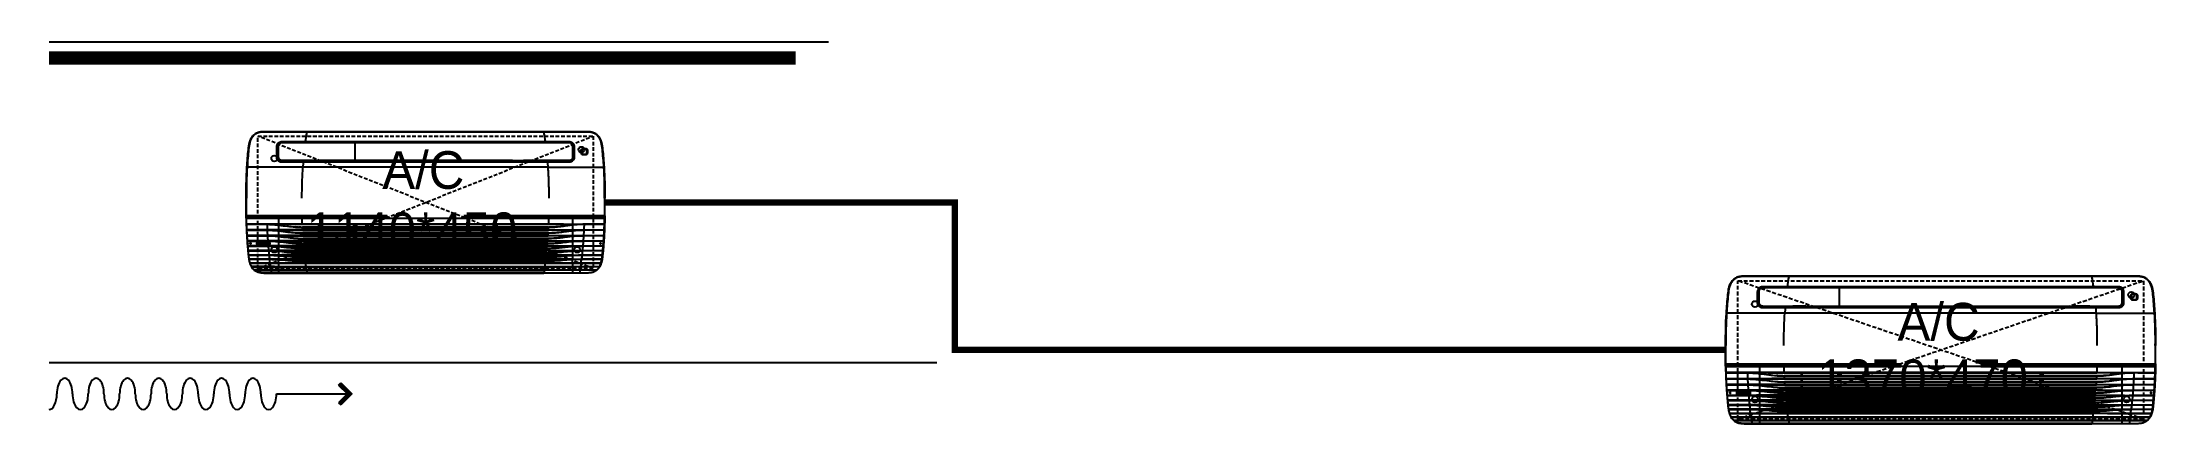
# Model space of a CAD drawing. Header units: inches. Extents: x -55157 to -7160, y -122257 to -52101.
# Drawn here: x -28402 to -21665, y -105328 to -104113 of the extents above; entities that cross this region are included whole.
import ezdxf

# ---------------------------------------------------------------- set-up
doc = ezdxf.new("R2010")
doc.units = ezdxf.units.IN
doc.header["$LTSCALE"] = 50
doc.header["$MEASUREMENT"] = 0
doc.linetypes.add('HID', pattern=[2.5, 1.5, -1])
doc.linetypes.add('HIDDEN', pattern=[0.375, 0.25, -0.125])
for name, color, linetype in [('01. F-소품', 3, 'Continuous'), ('06-LIGHT', 4, 'Continuous'), ('3.기호.계단선', 30, 'Continuous')]:
    doc.layers.add(name, color=color, linetype=linetype)
doc.styles.add('코레일둥고', font='Korail_Round_Gothic_Medium.ttf')

# ---------------------------------------------------------------- blocks, each defined once
blk = doc.blocks.new('FFSFDF')
at = {"layer": '01. F-소품'}
blk.add_hatch(color=8, dxfattribs=at).paths.add_polyline_path([(1567672.9, 1746751.1), (1567679.9, 1746744.1), (1567715.3, 1746779.4), (1567679.9, 1746814.8), (1567672.9, 1746807.7), (1567701.2, 1746779.4)])
at = {"layer": '01. F-소품', "color": 8}
for p, q in [((1567474.8, 1746779.4), (1567701.2, 1746779.4)), ((1567672.9, 1746807.7), (1567679.9, 1746814.8)), ((1567672.9, 1746751.1), (1567679.9, 1746744.1))]:
    blk.add_line(p, q, dxfattribs=at)
for points in [[(1567672.9, 1746807.7), (1567701.2, 1746779.4), (1567672.9, 1746751.1)], [(1567679.9, 1746814.8), (1567715.3, 1746779.4), (1567679.9, 1746744.1)]]:
    blk.add_lwpolyline(points, dxfattribs=at)
for centre, start_param, end_param in [((1566799.8, 1746779.4), 1.570796, 4.712389), ((1566899.8, 1746779.4), 1.570796, 4.712389), ((1566999.8, 1746779.4), 1.570796, 4.712389), ((1567099.8, 1746779.4), 1.570796, 4.712389), ((1567199.8, 1746779.4), 1.570796, 4.712389), ((1567299.8, 1746779.4), 1.570796, 4.712389), ((1567399.8, 1746779.4), 1.570796, 4.712389), ((1566749.8, 1746779.4), 6.283185, 7.853982), ((1566849.8, 1746779.4), 4.712389, 7.853982), ((1566949.8, 1746779.4), 4.712389, 7.853982), ((1567049.8, 1746779.4), 4.712389, 7.853982), ((1567149.8, 1746779.4), 4.712389, 7.853982), ((1567249.8, 1746779.4), 4.712389, 7.853982), ((1567349.8, 1746779.4), 4.712389, 7.853982), ((1567449.8, 1746779.4), 4.712389, 7.853982)]:
    blk.add_ellipse(centre, major_axis=(0, -50), ratio=0.5, start_param=start_param, end_param=end_param, dxfattribs=at)
blk = doc.blocks.new('*U164')
at = {"color": 1, "linetype": 'HIDDEN'}
for p, q in [((39.9, 15), (1179.9, 465)), ((1179.9, 15), (39.9, 465))]:
    blk.add_line(p, q, dxfattribs=at)
at = {"color": 8}
for p, q in [((64.9, 479.8), (64.9, 480)), ((74.3, 480), (74.3, 479.8)), ((108.4, 432.6), (106.2, 432.6)), ((106.5, 433.6), (108.6, 433.6)), ((106.7, 434.1), (108.8, 434.1)), ((109.5, 438.2), (109.5, 438.2)), ((110.8, 437.8), (110.8, 437.8)), ((112.1, 439.5), (110.9, 439.5)), ((111.1, 439.7), (112.3, 439.7)), ((112.3, 439.7), (111.1, 439.7)), ((111.2, 438.1), (111.2, 438.1)), ((207.2, 479.8), (207.2, 480)), ((1012.7, 480), (207.2, 480)), ((207.2, 479.3), (207.2, 479.8)), ((207.2, 479.8), (1012.7, 479.8)), ((1012.7, 479.3), (207.2, 479.3)), ((1012.7, 479.8), (1012.7, 480)), ((1012.7, 479.3), (1012.7, 479.8)), ((1112.4, 434.5), (1111.5, 434)), ((1111.7, 431.7), (1111.7, 431.4)), ((1111.8, 431.4), (1112.5, 431.4)), ((1112.5, 430.9), (1112.5, 431.4)), ((1145.5, 480), (1145.5, 479.8)), ((1154.9, 480), (1154.9, 479.8)), ((107.9, 404.2), (105.4, 404.2)), ((105.4, 402.6), (107.9, 402.6)), ((107.9, 402.3), (105.4, 402.3)), ((105.4, 397.2), (107.9, 397.2)), ((107.9, 396.8), (105.4, 396.8)), ((105.4, 395.3), (107.9, 395.3)), ((105.5, 393), (105.5, 388)), ((106, 414.3), (105.7, 414.3)), ((107.3, 430.9), (108, 430.9)), ((107.3, 430.4), (107.3, 430.9)), ((107.9, 430.4), (107.3, 430.4)), ((107.3, 412.5), (107.3, 412)), ((107.3, 412.5), (107.9, 412.5)), ((107.7, 430.9), (107.7, 431)), ((183.9, 378.1), (183.9, 378.6)), ((183.9, 378.6), (203.2, 378.6)), ((1026.8, 360), (193.1, 360)), ((194.4, 378), (1025.5, 378)), ((1025.5, 377), (194.4, 377)), ((203.2, 378.1), (194.8, 378.1)), ((203.2, 378.1), (203.2, 378.6)), ((203.2, 378.6), (206.2, 378.6)), ((203.7, 378.1), (203.2, 378.1)), ((203.2, 378), (203.2, 378.1)), ((203.7, 378.1), (203.7, 378)), ((205.7, 378.1), (203.7, 378.1)), ((206.2, 378.1), (205.7, 378.1)), ((205.7, 378), (205.7, 378.1)), ((206.2, 378.6), (211.4, 378.6)), ((206.2, 378.6), (206.2, 378.1)), ((206.2, 378.1), (206.2, 378)), ((211.4, 378.1), (206.2, 378.1)), ((211.4, 378.6), (211.4, 378.1)), ((212.2, 378.5), (212, 378)), ((212.8, 378), (219.5, 378)), ((220, 378.4), (221, 378.4)), ((221.5, 378), (245.5, 378)), ((245.5, 378), (245.5, 380.9)), ((245.5, 378), (245.5, 378)), ((246, 378), (245.5, 378)), ((246, 380.9), (246, 378)), ((246, 378), (246, 378)), ((366.2, 381), (363.2, 381)), ((363.2, 381), (363.2, 378)), ((366.2, 381), (366.2, 378)), ((902.1, 381), (905.1, 381)), ((902.1, 381), (902.1, 378)), ((905.1, 381), (905.1, 378)), ((1066.1, 377.9), (1066.1, 380.8)), ((1066.6, 380.8), (1066.6, 377.9)), ((1099.9, 377.9), (1100.6, 377.9)), ((1113.9, 389.3), (1110.8, 389.3)), ((1111, 389.7), (1113.9, 389.7)), ((1112.5, 430.9), (1111.9, 430.9)), ((1111.9, 413), (1112.5, 413)), ((1112.5, 412.5), (1111.9, 412.5)), ((1114.4, 404.2), (1111.9, 404.2)), ((1111.9, 395.2), (1114.4, 395.2)), ((1112.5, 413), (1112.5, 412.5)), ((1113.9, 389.7), (1113.9, 394.7)), ((1113.9, 389.3), (1113.9, 389.7)), ((1114.5, 424), (1114.8, 424)), ((1114.8, 420), (1114.5, 420)), ((0.2, 194), (0, 194)), ((0, 194), (0, 194)), ((0.1, 190.6), (0.1, 190.6)), ((0.1, 190.5), (0.1, 190.5)), ((0.1, 189.4), (0.1, 189.4)), ((0.2, 193.2), (0.2, 193.2)), ((0.2, 186.8), (0.2, 186.8)), ((0.2, 186.8), (0.2, 186.8)), ((1029.5, 185.7), (190.4, 185.7)), ((1029, 166.3), (190.9, 166.3)), ((190.9, 165.5), (1029, 165.5)), ((1028.6, 155.5), (191.3, 155.5)), ((191.3, 155.2), (1028.6, 155.2)), ((1028.2, 146.7), (191.7, 146.7)), ((191.8, 145.5), (1028.1, 145.5)), ((247.2, 155.5), (247.2, 165.5)), ((247.2, 136), (247.2, 145.5)), ((248.2, 165.5), (248.2, 155.5)), ((248.2, 145.5), (248.2, 136)), ((366.4, 155.5), (366.4, 165.5)), ((366.4, 136), (366.4, 145.5)), ((368.4, 165.5), (368.4, 155.5)), ((368.4, 136), (368.4, 145.5)), ((373.4, 155.5), (373.4, 165.5)), ((373.4, 145.5), (373.4, 136)), ((375.4, 165.5), (375.4, 155.5)), ((375.4, 136), (375.4, 145.5)), ((479.9, 186.1), (479.9, 186)), ((844.4, 165.5), (844.4, 155.5)), ((844.4, 136), (844.4, 145.5)), ((846.4, 155.5), (846.4, 165.5)), ((846.4, 145.5), (846.4, 136)), ((851.4, 165.5), (851.4, 155.5)), ((851.4, 136), (851.4, 145.5)), ((853.4, 155.5), (853.4, 165.5)), ((853.4, 136), (853.4, 145.5)), ((1074.9, 158.8), (1074.9, 165.5)), ((1074.9, 139.2), (1074.9, 145.5)), ((1075.9, 165.5), (1075.9, 158.9)), ((1075.9, 145.5), (1075.9, 139.3)), ((1077.4, 158.9), (1077.4, 162)), ((1077.4, 162), (1078.9, 162)), ((1077.4, 139.5), (1077.4, 145.5)), ((1219.6, 186.8), (1219.6, 186.8)), ((1219.7, 193.2), (1219.7, 193.2)), ((1219.8, 190.6), (1219.8, 190.6)), ((1219.8, 190.5), (1219.8, 190.5)), ((1219.8, 190.5), (1219.8, 190.5)), ((1219.8, 189.4), (1219.8, 189.4)), ((5.9, 91.5), (5.9, 91.5)), ((7.3, 75.5), (7.3, 75.5)), ((57.1, 105.5), (40.7, 105.5)), ((56.1, 96.5), (57.1, 96.5)), ((59.8, 105.5), (59.9, 105.5)), ((59.8, 96.5), (59.9, 96.5)), ((59.9, 103.5), (59.9, 105.7)), ((59.9, 99), (59.9, 101.2)), ((59.9, 94.5), (59.9, 96.7)), ((67.4, 103.1), (67.4, 106.1)), ((67.4, 98.6), (67.4, 101.6)), ((67.4, 94.8), (67.4, 97.1)), ((76.3, 101.4), (76.3, 101.4)), ((76.3, 100.6), (76.3, 100.6)), ((146.9, 75.9), (197.1, 75.9)), ((1027.6, 136), (192.3, 136)), ((192.3, 135.7), (1027.6, 135.7)), ((1027.1, 127.7), (192.8, 127.7)), ((192.9, 126.5), (1027, 126.5)), ((1026.4, 117.5), (193.5, 117.5)), ((193.5, 117.3), (1026.4, 117.3)), ((1025.8, 109.7), (194.1, 109.7)), ((194.1, 108.5), (1025.7, 108.5)), ((1025, 100.1), (194.8, 100.1)), ((194.9, 99.8), (1025, 99.8)), ((1024.4, 92.7), (195.5, 92.7)), ((195.6, 91.5), (1024.3, 91.5)), ((1023.5, 83.7), (196.4, 83.7)), ((196.4, 83.4), (1023.5, 83.4)), ((1022.8, 76.7), (197.1, 76.7)), ((197.2, 75.5), (1022.7, 75.5)), ((247.2, 117.5), (247.2, 126.5)), ((247.2, 100.1), (247.2, 108.5)), ((247.2, 83.7), (247.2, 91.5)), ((247.2, 68.4), (247.2, 75.9)), ((248.2, 126.5), (248.2, 117.5)), ((248.2, 108.5), (248.2, 100.1)), ((248.2, 91.5), (248.2, 83.7)), ((248.2, 75.9), (248.2, 68.4)), ((366.4, 117.5), (366.4, 126.5)), ((366.4, 100.1), (366.4, 108.5)), ((366.4, 83.7), (366.4, 91.5)), ((366.4, 68.4), (366.4, 75.5)), ((368.4, 117.5), (368.4, 126.5)), ((368.4, 100.1), (368.4, 108.5)), ((368.4, 83.7), (368.4, 91.5)), ((368.4, 68.4), (368.4, 75.5)), ((373.4, 126.5), (373.4, 117.5)), ((373.4, 108.5), (373.4, 100.1)), ((373.4, 91.5), (373.4, 83.7)), ((373.4, 75.5), (373.4, 68.4)), ((375.4, 117.5), (375.4, 126.5)), ((375.4, 100.1), (375.4, 108.5)), ((375.4, 83.7), (375.4, 91.5)), ((375.4, 68.4), (375.4, 75.5)), ((844.4, 117.5), (844.4, 126.5)), ((844.4, 100.1), (844.4, 108.5)), ((844.4, 83.7), (844.4, 91.5)), ((844.4, 68.4), (844.4, 75.5)), ((846.4, 126.5), (846.4, 117.5)), ((846.4, 108.5), (846.4, 100.1)), ((846.4, 91.5), (846.4, 83.7)), ((846.4, 75.5), (846.4, 68.4)), ((851.4, 117.5), (851.4, 126.5)), ((851.4, 100.1), (851.4, 108.5)), ((851.4, 83.7), (851.4, 91.5)), ((851.4, 68.4), (851.4, 75.5)), ((853.4, 117.5), (853.4, 126.5)), ((853.4, 100.1), (853.4, 108.5)), ((853.4, 83.7), (853.4, 91.5)), ((853.4, 68.4), (853.4, 75.5)), ((1074.9, 120.7), (1074.9, 126.5)), ((1074.9, 103), (1074.9, 108.5)), ((1075.9, 126.5), (1075.9, 120.8)), ((1212.6, 75.5), (1212.6, 75.5)), ((1214, 91.5), (1214, 91.5)), ((18.6, 21), (18.6, 21)), ((77.2, 60.2), (75.7, 60.2)), ((84.5, 21), (84.5, 21)), ((91.5, 33), (91.5, 33)), ((125.1, 33), (125.1, 33)), ((1021.9, 68.4), (198, 68.4)), ((198, 68), (1021.9, 68)), ((1021.2, 61.6), (198.7, 61.6)), ((198.9, 60.5), (1021, 60.5)), ((1020.3, 54.1), (199.6, 54.1)), ((199.7, 53.5), (1020.2, 53.5)), ((1019.5, 47.5), (200.4, 47.5)), ((200.6, 46.5), (1019.3, 46.5)), ((1018.6, 40.8), (201.3, 40.8)), ((201.4, 40), (1018.5, 40)), ((1017.6, 33.9), (202.2, 33.9)), ((202.4, 33), (1017.5, 33)), ((1015.9, 21.4), (204, 21.4)), ((204.1, 21), (1015.8, 21)), ((1014.2, 10.4), (205.7, 10.4)), ((205.8, 10), (1014.1, 10)), ((1012.6, 0.4), (207.3, 0.4)), ((207.3, 0), (1012.6, 0)), ((247.2, 54.1), (247.2, 60.5)), ((247.2, 40.8), (247.2, 46.5)), ((248.2, 60.5), (248.2, 54.1)), ((248.2, 46.5), (248.2, 40.8)), ((366.4, 54.1), (366.4, 60.5)), ((366.4, 40.8), (366.4, 46.5)), ((368.4, 54.1), (368.4, 60.5)), ((368.4, 40.8), (368.4, 46.5)), ((373.4, 60.5), (373.4, 54.1)), ((373.4, 46.5), (373.4, 40.8)), ((375.4, 54.1), (375.4, 60.5)), ((375.4, 40.8), (375.4, 46.5)), ((844.4, 54.1), (844.4, 60.5)), ((844.4, 40.8), (844.4, 46.5)), ((846.4, 60.5), (846.4, 54.1)), ((846.4, 46.5), (846.4, 40.8)), ((851.4, 54.1), (851.4, 60.5)), ((851.4, 40.8), (851.4, 46.5)), ((853.4, 54.1), (853.4, 60.5)), ((853.4, 40.8), (853.4, 46.5)), ((1026.2, 33), (1012.9, 33)), ((1026.7, 33), (1026.2, 33)), ((1027.1, 33), (1026.7, 33)), ((1128.4, 33), (1128.4, 33)), ((1135.3, 21), (1135.3, 21)), ((1173.6, 2.1), (1173.6, 2.4)), ((1201.2, 21), (1201.2, 21))]:
    blk.add_line(p, q, dxfattribs=at)
at = {"color": 0}
for p, q in [((7.6, 420), (7.8, 420)), ((1212.3, 420), (1212.1, 420))]:
    blk.add_line(p, q, dxfattribs=at)
at = {"color": 1, "linetype": 'HIDDEN'}
blk.add_lwpolyline([(1179.9, 465), (1179.9, 15), (39.9, 15), (39.9, 465)], close=True, dxfattribs=at)
at = {"color": 1, "ltscale": 5}
for centre in [(95.8, 389.2), (1140.4, 419.2)]:
    blk.add_circle(centre, 10, dxfattribs=at)
at = {"color": 8, "ltscale": 5}
for centre in [(95.8, 79.2), (1125.4, 79.2)]:
    blk.add_circle(centre, 10, dxfattribs=at)
at = {"color": 8, "extrusion": (0, 0, -1)}
for centre, radius, start, end in [((-108.2, 428.9), 2.5, 0, 90), ((-1099.4, 428), 14.5, 123.35825, 153.40123), ((-1113.3, 434.9), 2, 270, 333.40123), ((-1111.7, 429.2), 2.5, 90, 121.83755), ((-1112.5, 429.4), 2, 90, 136.04762), ((-108.2, 414.3), 2.5, 270, 0), ((-183.9, 376.6), 2, 44.09018, 90), ((-211.4, 376.6), 2, 90, 112.98713), ((-1111.7, 414.6), 2.5, 230.80075, 270), ((-1112.5, 414.5), 2, 180, 270), ((-12.7, 100.4), 0.25, 300, 60), ((-1207.2, 100.4), 0.25, 120, 240)]:
    blk.add_arc(centre, radius, start, end, dxfattribs=at)
at = {"color": 8, "extrusion": (0, 1.78405e-06, -1)}
for centre, radius, start, end in [((-110.6, 448.1, 0), 11.8, 274.22642, 281.89692), ((-111.2, 448.1, 0), 10.3, 271.90873, 279.94744), ((-111.2, 448.1, 0), 10, 270, 278.89147)]:
    blk.add_arc(centre, radius, start, end, dxfattribs=at)
at = {"color": 8, "extrusion": (0, -1.78405e-06, 1)}
for centre, radius, start, end in [((110.6, 448.1, 0), 11.8, 258.0221, 265.74887), ((110.6, 448.1, 0), 11.5, 258.82839, 270), ((111.2, 448.1, 0), 10, 260.9749, 268.06345)]:
    blk.add_arc(centre, radius, start, end, dxfattribs=at)
at = {"color": 8}
for centre, radius, start, end in [((1099.4, 428), 13.5, 26.59877, 31.90304), ((1111.7, 429.2), 2.2, 86.9878, 90), ((1113.3, 434.9), 0.5, 206.59877, 270), ((107.3, 428.9), 1.5, 90, 180), ((108.2, 428.9), 2.2, 90, 180), ((183.9, 376.6), 1.5, 90, 112.33829), ((203.2, 378.1), 0.5, 0, 90), ((206.2, 378.1), 0.5, 90, 180), ((211.4, 376.6), 1.5, 67.01287, 90), ((220, 377.9), 0.5, 90, 164.42435), ((221, 377.9), 0.5, 15.57565, 90), ((1111.7, 414.6), 2.2, 270, 287.07466), ((1112.5, 429.4), 1.5, 0, 90), ((1112.5, 414.5), 1.5, 270, 0), ((1114.9, 394.7), 1, 135, 180), ((0.9, 193.8), 0.2, 90, 99.42828), ((1215.4, 165.3), 0.5, 358.23971, 0), ((1219, 193.8), 0.2, 80.57172, 90), ((15.4, 101.9), 0.25, 0, 120), ((15.4, 98.8), 0.25, 240, 0), ((1204.5, 101.9), 0.25, 60, 180), ((1204.5, 98.8), 0.25, 180, 300)]:
    blk.add_arc(centre, radius, start, end, dxfattribs=at)
for centre, major_axis, ratio, start_param, end_param in [((64.9, 478.8), (0, -1), 0.001929, 3.193953, 4.306784), ((74.3, 478.8), (0, -1), 0.001772, 3.193953, 4.288885), ((111.2, 448.1), (0.5, 10.3), 0.999999, 3.160229, 3.194513), ((111.2, 437.8), (0, -0.3), 0.033315, 1.570795, 3.141593), ((1102.7, 446.2), (-0.5, 0), 0.595918, 0, 1.449973), ((1145.5, 478.8), (0, -1), 0.001772, 1.994298, 3.089233), ((1154.9, 478.8), (0, 1), 0.001929, 5.117994, 6.230825), ((104.4, 393), (-1, 0), 0.07156, 3.153473, 4.767184), ((108.5, 400), (0, -7.07), 0.707107, 5.639684, 6.283185), ((108.9, 430), (1, 0), 0.196079, 1.608953, 3.141593), ((108.9, 394), (-1, 0), 0.074744, 4.759147, 6.283185), ((120.4, 377), (0, 1), 0.039733, 0.029781, 1.540115), ((212.4, 377.8), (0.313, 0.39), 0.614856, 5.699141, 6.283185), ((220, 377.9), (0, 0.5), 0.4, 0, 1.298954), ((221, 377.9), (0, 0.5), 0.4, 4.984232, 6.283185), ((1099.4, 377), (0, 1), 0.039572, 4.743067, 6.253409), ((1110.9, 430), (1, 0), 0.211564, 0, 1.531745), ((1110.9, 394), (1, 0), 0.091087, 0, 1.524136), ((1115.4, 393), (-1, 0), 0.07156, 4.657594, 6.336089), ((1140, 419.2), (0.494, -0.08), 0.154688, 0, 1.526261), ((1140, 405.8), (-0.494, -0.08), 0.093123, 3.141593, 4.62253), ((1141.5, 418.9), (-0.987, 0.16), 0.15433, 4.652507, 6.076962), ((1141.5, 406.1), (-0.987, -0.16), 0.09423, 4.607252, 6.074525), ((1143.3, 422.5), (0.08, -0.494), 0.094032, 0, 1.712132), ((1143.3, 402.5), (-0.08, -0.494), 0.06114, 1.678256, 3.141593), ((1143.5, 421), (-0.16, 0.987), 0.107455, 4.844449, 6.283185), ((1143.5, 404), (-0.16, -0.987), 0.073171, 0, 1.688079), ((1156.4, 421), (-0.16, -0.987), 0.069084, 1.724652, 3.141593), ((1156.6, 422.5), (-0.08, -0.494), 0.055123, 0, 1.728004), ((1156.4, 404), (-0.16, 0.987), 0.114633, 3.172472, 4.795856), ((1156.6, 402.5), (0.08, -0.494), 0.102662, 1.648499, 3.141593), ((1158.4, 418.9), (-0.987, -0.16), 0.118028, 3.276991, 4.597384), ((1158.4, 406.1), (-0.987, 0.16), 0.119638, 3.294614, 4.630175), ((1159.9, 419.2), (-0.494, -0.08), 0.119995, 4.608145, 6.283185), ((1159.9, 405.8), (0.494, -0.08), 0.113629, 1.4976, 3.141593), ((1.2, 194), (-1, -0.011), 0.000851, 5.81073, 6.230827), ((0.7, 193.8), (-0.5, 0.021), 0.710917, 0.074486, 0.971745), ((0.8, 194), (-0.436, 0.245), 0.699022, 0.689796, 1.432768), ((0.8, 194.1), (-0.393, 0.309), 0.676566, 0.870738, 1.553972), ((0.9, 193.8), (0.033, -0.197), 0.348188, 3.1344, 4.658358), ((0.9, 193.8), (0, -0.2), 0.351833, 3.141593, 4.716068), ((1, 193.8), (0, -0.2), 0.205027, 3.141593, 4.714452), ((1.1, 186.3), (0, -0.2), 0.201921, 4.714424, 6.229723), ((1.8, 166.3), (0.127, 0.79), 0.18902, 1.609012, 3.142438), ((1.8, 166.3), (0, -0.8), 0.192414, 4.720156, 6.283185), ((2.5, 146.3), (0.111, 0.792), 0.18309, 1.608242, 3.142333), ((2.6, 146.3), (0, -0.8), 0.1863, 4.724017, 6.283185), ((1215.4, 165.3), (-0.5, 0.015), 0.003269, 1.745497, 3.141044), ((1217.3, 146.3), (0, -0.8), 0.1863, 0, 1.559168), ((1217.3, 146.3), (-0.111, 0.792), 0.18309, 3.140852, 4.674944), ((1218, 166.3), (0, -0.8), 0.192414, 0, 1.56303), ((1218.1, 166.3), (-0.127, 0.79), 0.18902, 3.140748, 4.674174), ((1218.8, 186.3), (0, -0.2), 0.201921, 0.053462, 1.568761), ((1218.9, 193.8), (0, -0.2), 0.205027, 1.568733, 3.141593), ((1219, 193.8), (0.033, 0.197), 0.348188, 4.76642, 6.323186), ((1219, 193.8), (0, -0.2), 0.351833, 1.567117, 3.141593), ((1219.1, 194.1), (-0.393, -0.309), 0.676569, 1.247751, 2.270849), ((1219.2, 193.8), (-0.5, -0.021), 0.710917, 2.398177, 3.067106), ((3.5, 127.3), (0.096, 0.794), 0.175481, 1.613044, 3.142228), ((3.5, 127.3), (0, -0.8), 0.179084, 4.733363, 6.283185), ((4.6, 109.3), (0.081, 0.796), 0.16865, 1.619684, 3.142132), ((4.6, 109.3), (0, -0.8), 0.172581, 4.743891, 6.283185), ((5.9, 92.3), (0.067, 0.797), 0.161273, 1.629867, 3.14204), ((5.9, 92.3), (0, -0.8), 0.165536, 4.757669, 6.283185), ((7.3, 76.3), (0, -0.8), 0.154906, 4.774382, 6.283185), ((7.2, 76.3), (0.052, 0.798), 0.150698, 1.642644, 3.141934), ((12.7, 100.4), (0.125, -0.217), 0.126402, 3.141593, 4.620752), ((12.7, 100.4), (-0.125, -0.217), 0.14247, 4.775685, 6.283185), ((15.4, 101.9), (0.125, -0.217), 0.116328, 3.141593, 4.612423), ((15.4, 98.8), (-0.125, -0.217), 0.132333, 4.784137, 6.283185), ((15.4, 101.9), (-0.25, 0), 0.028883, 3.141593, 4.863098), ((15.4, 98.8), (0.25, 0), 0.003959, 0, 1.721518), ((38.5, 106.6), (0, -0.5), 0.120491, 4.644768, 6.283185), ((38.5, 102.6), (0, -0.5), 0.120705, 3.141593, 4.677658), ((38.5, 102.1), (0, -0.5), 0.120719, 4.68176, 6.283185), ((38.5, 98.1), (0, -0.5), 0.120738, 3.141593, 4.714524), ((38.5, 97.6), (0, -0.5), 0.120728, 4.718615, 6.283185), ((38.5, 93.6), (0, 0.5), 0.120552, 0, 1.609749), ((40.2, 105.5), (-0.5, 0), 0.00112, 1.53589, 3.141593), ((40.2, 96.5), (-0.5, 0), 0.00112, 1.53589, 3.141593), ((42.7, 94), (0, -0.5), 0.0349, 3.141593, 4.713595), ((56, 106.6), (0, -0.5), 0.102549, 4.642806, 6.283185), ((56, 102.6), (0, -0.5), 0.103019, 3.141593, 4.676553), ((56, 102.1), (0, -0.5), 0.103065, 4.680761, 6.283185), ((56, 98.1), (0, -0.5), 0.10333, 3.141593, 4.714382), ((56, 97.6), (0, 0.5), 0.10335, 1.576989, 3.141593), ((56, 93.6), (0, -0.5), 0.103408, 3.141593, 4.75217), ((65.9, 94), (0, -0.5), 0.0349, 3.141593, 4.713595), ((71.4, 99.5), (-0.5, 0), 0.00112, 0, 1.53589), ((76, 100.2), (0.286, 0.41), 0.038088, 4.71878, 6.25314), ((77.5, 101), (-71, 50), 0.017143, 1.563014, 1.594553), ((76, 101.8), (-0.286, 0.41), 0.038088, 3.171638, 4.101454), ((77.7, 101.4), (-71, 49.5), 0.017199, 1.562687, 1.59367), ((78.3, 101), (-70.2, 49), 0.017199, 1.554496, 1.585784), ((77.5, 101), (71, 50), 0.017143, 1.522775, 1.553151), ((77.7, 100.6), (71, 49.5), 0.017199, 1.527422, 1.551665), ((78.3, 101), (70.2, 49), 0.017199, 1.535103, 1.559588), ((1204.5, 101.9), (-0.25, 0), 0.028867, 4.561673, 6.283185), ((1204.5, 98.8), (0.25, 0), 0.003943, 1.420068, 3.141593), ((1204.5, 101.9), (0.125, 0.217), 0.116341, 4.812344, 6.283185), ((1204.5, 98.8), (-0.125, 0.217), 0.132331, 3.141593, 4.640625), ((1207.2, 100.4), (0.125, 0.217), 0.126416, 4.804016, 6.283185), ((1207.2, 100.4), (-0.125, 0.217), 0.142468, 3.141593, 4.649076), ((1212.6, 76.3), (0, -0.8), 0.154906, 0, 1.508803), ((1212.6, 76.3), (-0.052, 0.798), 0.150698, 3.141251, 4.640541), ((1214, 92.3), (0, -0.8), 0.165536, 0, 1.525516), ((1214, 92.3), (-0.067, 0.797), 0.161273, 3.141146, 4.653318), ((1215.3, 109.3), (0, -0.8), 0.172581, 0, 1.539295), ((1215.3, 109.3), (-0.081, 0.796), 0.16865, 3.141053, 4.663501), ((1216.4, 127.3), (0, -0.8), 0.179084, 0, 1.549822), ((1216.4, 127.3), (-0.096, 0.794), 0.175481, 3.140957, 4.670141), ((8.7, 61.3), (0, -0.8), 0.139682, 4.79332, 6.283185), ((8.7, 61.3), (0.033, 0.799), 0.136296, 1.657406, 3.14181), ((10.4, 47.3), (0, -0.8), 0.119511, 4.816375, 6.283185), ((10.4, 47.3), (0, 0.8), 0.145746, 1.678566, 3.141593), ((13.4, 33.8), (0, -0.8), 0.265872, 4.896749, 6.283185), ((13.5, 33.8), (0, -0.8), 0.09375, 4.847187, 6.283185), ((18.6, 21.8), (0, 0.8), 0.414276, 1.924747, 3.141593), ((18.7, 21.8), (0, -0.8), 0.065781, 4.887072, 6.283185), ((27.8, 10.8), (0, 0.8), 0.561889, 2.263316, 3.141593), ((28, 10.8), (0, -0.8), 0.036559, 4.947692, 6.283185), ((46.1, 2.6), (-0.177, 0.468), 0.136261, 1.898046, 3.142386), ((109.9, 20.9), (0.189, 0.233), 0.187592, 5.682169, 6.283185), ((123.2, 32.7), (0, -0.3), 0.031187, 3.141593, 4.985372), ((164.9, 32.7), (0, -0.3), 0.01277, 3.141593, 4.999235), ((1078, 32.7), (0, 0.3), 0.022602, 4.431318, 6.283185), ((1098.6, 32.7), (0, 0.3), 0.032103, 4.44044, 6.283185), ((1109.9, 21.1), (0, -0.6), 0.028131, 4.389048, 4.795946), ((1110, 21.1), (0.004, -0.6), 0.025903, 4.388882, 4.795863), ((1112, 20.9), (-0.187, 0.235), 0.183787, 0, 1.840109), ((1191.9, 10.8), (0, -0.8), 0.036559, 0, 1.335493), ((1192.1, 10.8), (0, 0.8), 0.561889, 3.141593, 4.019869), ((1201.2, 21.8), (0, -0.8), 0.065781, 0, 1.396113), ((1201.2, 21.8), (0, 0.8), 0.414276, 3.141593, 4.358439), ((1206.4, 33.8), (0, -0.8), 0.09375, 0, 1.435998), ((1206.5, 33.8), (0, -0.8), 0.265872, 0, 1.386436), ((1209.5, 47.3), (0, -0.8), 0.119511, 0, 1.46681), ((1209.5, 47.3), (0, 0.8), 0.145746, 3.141593, 4.60462), ((1211.2, 61.3), (0, -0.8), 0.139682, 0, 1.489865), ((1211.2, 61.3), (-0.033, 0.799), 0.136296, 3.141375, 4.62578)]:
    blk.add_ellipse(centre, major_axis=major_axis, ratio=ratio, start_param=start_param, end_param=end_param, dxfattribs=at)
at = {"color": 0}
for centre, major_axis, start_param, end_param in [((8.8, 419.9), (0.995, -0.101), 1.70807, 3.089075), ((1211.1, 419.9), (0.995, 0.101), 0.052517, 1.433522)]:
    blk.add_ellipse(centre, major_axis=major_axis, ratio=0.077303, start_param=start_param, end_param=end_param, dxfattribs=at)
at = {"color": 8}
for points, degree, knots in [([(64.9, 480), (60.9, 480), (56.9, 480), (49, 479.3), (45, 478.6), (37.4, 476.3), (33.7, 474.6), (27.1, 470.3), (24.2, 467.6), (16.6, 458.4), (13.4, 450.9), (9.3, 435.7), (8.4, 427.9), (7.6, 420)], 3, [0, 0, 0, 0, 0.125, 0.125, 0.25, 0.25, 0.375, 0.375, 0.5, 0.5, 0.75, 0.75, 1, 1, 1, 1]), ([(7.8, 420), (8.6, 427.8), (9.5, 435.7), (12.6, 447.2), (13.9, 450.9), (17.3, 458), (19.4, 461.4), (24.4, 467.5), (27.3, 470.2), (34, 474.6), (37.6, 476.2), (45.2, 478.5), (49.1, 479.1), (57, 479.8), (61, 479.8), (64.9, 479.8)], 3, [0, 0, 0, 0, 0.25, 0.25, 0.375, 0.375, 0.5, 0.5, 0.625, 0.625, 0.75, 0.75, 0.875, 0.875, 1, 1, 1, 1]), ([(64.9, 479.2), (61, 479.2), (57.1, 479.2), (49.3, 478.5), (45.4, 477.9), (37.9, 475.6), (34.4, 473.9), (27.8, 469.6), (25, 466.9), (20, 460.9), (18, 457.6), (14.7, 450.5), (13.4, 446.8), (10.3, 435.5), (9.4, 427.7), (8.6, 420)], 3, [0, 0, 0, 0, 0.125, 0.125, 0.25, 0.25, 0.375, 0.375, 0.5, 0.5, 0.625, 0.625, 0.75, 0.75, 1, 1, 1, 1]), ([(74.3, 480), (73, 480), (71.6, 480), (69.4, 480), (68.5, 480), (66.7, 480), (65.8, 480), (64.9, 480)], 3, [0, 0, 0, 0, 0.432551, 0.432551, 0.716276, 0.716276, 1, 1, 1, 1]), ([(64.9, 479.8), (66.3, 479.8), (67.7, 479.8), (69.9, 479.8), (70.8, 479.8), (72.6, 479.8), (73.5, 479.8), (74.3, 479.8)], 3, [0, 0, 0, 0, 0.432551, 0.432551, 0.716275, 0.716275, 1, 1, 1, 1]), ([(74.3, 479.2), (73.7, 479.2), (73, 479.2), (69.9, 479.2), (67.4, 479.2), (64.9, 479.2)], 3, [0, 0, 0, 0, 0.212761, 0.212761, 1, 1, 1, 1]), ([(207.1, 480), (203.1, 480), (199, 480), (180.9, 480), (166.9, 480), (148.9, 480), (144.8, 480), (124.6, 480), (108.4, 480), (86.2, 480), (80.3, 480), (74.3, 480)], 3, [0, 0, 0, 0, 0.091469, 0.091469, 0.40823, 0.40823, 0.499699, 0.499699, 0.865576, 0.865576, 1, 1, 1, 1]), ([(74.3, 479.8), (78.4, 479.8), (82.4, 479.8), (102.7, 479.8), (118.9, 479.8), (143.2, 479.8), (151.3, 479.8), (175.3, 479.8), (191.2, 479.8), (207.1, 479.8)], 3, [0, 0, 0, 0, 0.091494, 0.091494, 0.457471, 0.457471, 0.640459, 0.640459, 1, 1, 1, 1]), ([(207.1, 479.3), (191.2, 479.3), (175.3, 479.3), (151.3, 479.3), (143.2, 479.3), (118.9, 479.3), (102.7, 479.2), (82.4, 479.2), (78.4, 479.2), (74.3, 479.2)], 3, [0, 0, 0, 0, 0.35954, 0.35954, 0.542528, 0.542528, 0.908505, 0.908505, 1, 1, 1, 1]), ([(104.4, 428.2), (104.4, 430.5), (104.8, 432.7), (106.3, 437), (107.5, 439), (110.4, 442.5), (112.2, 444), (115.3, 445.5), (116.5, 445.8), (118.7, 446.3), (119.8, 446.4), (129.9, 446.4), (138.9, 446.4), (166, 446.4), (184, 446.4), (202.1, 446.4)], 3, [0, 0, 0, 0, 0.0625, 0.0625, 0.125, 0.125, 0.1875, 0.1875, 0.21875, 0.21875, 0.25, 0.25, 0.5, 0.5, 1, 1, 1, 1]), ([(202.1, 445.5), (184.3, 445.5), (166.5, 445.5), (139.8, 445.5), (131, 445.5), (121, 445.5), (119.8, 445.5), (117.6, 445.3), (116.5, 445), (113.4, 443.6), (111.5, 442.2), (108.6, 438.8), (107.4, 436.7), (106.2, 433.6), (105.9, 432.5), (105.5, 430.3), (105.4, 429.1), (105.4, 428)], 3, [0, 0, 0, 0, 0.5, 0.5, 0.75, 0.75, 0.78125, 0.78125, 0.8125, 0.8125, 0.875, 0.875, 0.9375, 0.9375, 0.96875, 0.96875, 1, 1, 1, 1]), ([(105.4, 428), (105.4, 430), (106.2, 433.9), (109.6, 438.9), (113.8, 441.7), (117, 442.7), (118.4, 442.9), (118.8, 442.9)], 3, [0, 0, 0, 0, 0.270614, 0.541229, 0.811843, 0.94715, 1, 1, 1, 1]), ([(107.9, 430), (107.9, 432.8), (108.8, 435.5), (112.1, 439.9), (114.5, 441.6), (118.4, 443), (119.8, 443.3), (122.6, 443.6), (124, 443.6), (128.3, 443.6), (131.1, 443.6), (145.2, 443.6), (156.5, 443.6), (190.4, 443.6), (213, 443.6), (280.8, 443.6), (326, 443.6), (371.2, 443.6)], 3, [0, 0, 0, 0, 0.03125, 0.03125, 0.0625, 0.0625, 0.078125, 0.078125, 0.09375, 0.09375, 0.125, 0.125, 0.25, 0.25, 0.5, 0.5, 1, 1, 1, 1]), ([(371.2, 443.2), (326.2, 443.2), (281.2, 443.2), (213.8, 443.2), (191.3, 443.2), (157.6, 443.2), (146.4, 443.2), (132.3, 443.2), (129.5, 443.2), (125.3, 443.2), (123.9, 443.2), (121.1, 443.1), (119.7, 442.9), (115.7, 441.6), (113.2, 440), (109.9, 435.7), (108.9, 433), (108.9, 430.2)], 3, [0, 0, 0, 0, 0.5, 0.5, 0.75, 0.75, 0.875, 0.875, 0.90625, 0.90625, 0.921875, 0.921875, 0.9375, 0.9375, 0.96875, 0.96875, 1, 1, 1, 1]), ([(202.1, 446.4), (202.3, 448.2), (203.3, 454.8), (204.6, 463.8), (205.9, 472.1), (206.5, 476.1), (206.9, 478.1), (207, 479), (207.1, 479.3)], 3, [0, 0, 0, 0, 0.156829, 0.590095, 0.806728, 0.915045, 0.969203, 1, 1, 1, 1]), ([(202.1, 446.4), (210.7, 446.4), (219.3, 446.4), (234.2, 446.4), (240.4, 446.4), (252.8, 446.4), (259, 446.4), (277.5, 446.4), (289.9, 446.4), (308.5, 446.4), (314.7, 446.4), (327.1, 446.4), (333.3, 446.4), (351.9, 446.4), (364.3, 446.4), (382.9, 446.4), (389.1, 446.4), (401.5, 446.4), (407.7, 446.4), (420.1, 446.4), (426.3, 446.4), (444.9, 446.4), (457.3, 446.4), (475.9, 446.4), (742, 446.4), (754.4, 446.4), (760.6, 446.4), (779.2, 446.4), (791.6, 446.4), (810.2, 446.4), (816.4, 446.4), (828.8, 446.4), (835, 446.4), (853.6, 446.4), (866, 446.4), (884.6, 446.4), (890.8, 446.4), (903.2, 446.4), (909.4, 446.4), (921.8, 446.4), (928, 446.4), (946.5, 446.4), (958.9, 446.4), (977.5, 446.4), (983.7, 446.4), (996.1, 446.4), (1002.3, 446.4), (1011.6, 446.4), (1014.7, 446.4), (1017.8, 446.4)], 3, [0, 0, 0, 0, 0.046607, 0.046607, 0.08006, 0.08006, 0.113512, 0.113512, 0.180417, 0.180417, 0.213869, 0.213869, 0.247322, 0.247322, 0.314226, 0.314226, 0.347679, 0.347679, 0.381131, 0.381131, 0.414583, 0.414583, 0.481488, 0.481488, 0.514941, 0.514941, 0.548393, 0.548393, 0.615298, 0.615298, 0.64875, 0.64875, 0.682202, 0.682202, 0.749107, 0.749107, 0.78256, 0.78256, 0.816012, 0.816012, 0.849464, 0.849464, 0.916369, 0.916369, 0.949821, 0.949821, 0.983274, 0.983274, 1, 1, 1, 1]), ([(1017.8, 445.5), (1014.7, 445.5), (1011.6, 445.5), (1002.3, 445.5), (996.1, 445.5), (983.7, 445.5), (977.5, 445.5), (958.9, 445.5), (946.5, 445.5), (928, 445.5), (921.8, 445.5), (909.4, 445.5), (903.2, 445.5), (890.8, 445.5), (884.6, 445.5), (866, 445.5), (853.6, 445.5), (835, 445.5), (828.8, 445.5), (816.4, 445.5), (810.2, 445.5), (791.6, 445.5), (779.2, 445.5), (760.6, 445.5), (754.4, 445.5), (742, 445.5), (475.9, 445.5), (457.3, 445.5), (444.9, 445.5), (426.3, 445.5), (420.1, 445.5), (407.7, 445.5), (401.5, 445.5), (389.1, 445.5), (382.9, 445.5), (364.3, 445.5), (351.9, 445.5), (333.3, 445.5), (327.1, 445.5), (314.7, 445.5), (308.5, 445.5), (289.9, 445.5), (277.5, 445.5), (259, 445.5), (252.8, 445.5), (240.4, 445.5), (234.2, 445.5), (219.3, 445.5), (210.7, 445.5), (202.1, 445.5)], 3, [0, 0, 0, 0, 0.016728, 0.016728, 0.05018, 0.05018, 0.083633, 0.083633, 0.150538, 0.150538, 0.183991, 0.183991, 0.217444, 0.217444, 0.250897, 0.250897, 0.317803, 0.317803, 0.351255, 0.351255, 0.384708, 0.384708, 0.451614, 0.451614, 0.485067, 0.485067, 0.51852, 0.51852, 0.585425, 0.585425, 0.618878, 0.618878, 0.652331, 0.652331, 0.685784, 0.685784, 0.752689, 0.752689, 0.786142, 0.786142, 0.819595, 0.819595, 0.886501, 0.886501, 0.919954, 0.919954, 0.953407, 0.953407, 1, 1, 1, 1]), ([(371.2, 443.6), (371.2, 443.7), (371.2, 443.7), (371.2, 443.9), (371.2, 443.9), (371.2, 444), (371.2, 444), (371.2, 443.9), (371.2, 443.9), (371.2, 443.8), (371.2, 443.7), (371.2, 443.6), (371.2, 443.5), (371.2, 443.3), (371.2, 443.3), (371.2, 443.2)], 3, [0, 0, 0, 0, 0.152614, 0.152614, 0.305228, 0.305228, 0.457842, 0.457842, 0.610455, 0.610455, 0.763069, 0.763069, 0.915683, 0.915683, 1, 1, 1, 1]), ([(371.2, 443.6), (452.6, 443.6), (794.1, 443.6), (916.3, 443.6), (957, 443.6), (1018.1, 443.6), (1038.5, 443.6), (1069, 443.6), (1079.2, 443.6), (1091.9, 443.6), (1094.5, 443.7), (1099.5, 443.5), (1102.1, 443), (1106.6, 440.8), (1108.5, 439.1), (1111.2, 435), (1111.9, 432.5), (1111.9, 430)], 3, [0, 0, 0, 0, 0.5, 0.5, 0.75, 0.75, 0.875, 0.875, 0.9375, 0.9375, 0.953125, 0.953125, 0.96875, 0.96875, 0.984375, 0.984375, 1, 1, 1, 1]), ([(1111, 430.2), (1111, 432.7), (1110.2, 435.2), (1107.4, 439.3), (1105.4, 440.9), (1101.9, 442.4), (1100.7, 442.8), (1098.2, 443.2), (1096.9, 443.2), (1093.1, 443.2), (1090.6, 443.2), (1077.9, 443.2), (1067.8, 443.2), (1037.3, 443.2), (1017, 443.2), (956.1, 443.2), (915.5, 443.2), (793.6, 443.2), (452.4, 443.2), (371.2, 443.2)], 3, [0, 0, 0, 0, 0.015625, 0.015625, 0.03125, 0.03125, 0.039062, 0.039062, 0.046875, 0.046875, 0.0625, 0.0625, 0.125, 0.125, 0.25, 0.25, 0.5, 0.5, 1, 1, 1, 1]), ([(1145.5, 480), (1141.5, 480), (1137.4, 480), (1117.2, 480), (1101, 480), (1068.6, 480), (1052.4, 480), (1034.3, 480), (1032.4, 480), (1024.6, 480), (1018.6, 480), (1012.7, 480)], 3, [0, 0, 0, 0, 0.091413, 0.091413, 0.457066, 0.457066, 0.822718, 0.822718, 0.865652, 0.865652, 1, 1, 1, 1]), ([(1012.8, 479.8), (1028.7, 479.8), (1044.6, 479.8), (1068.6, 479.8), (1076.7, 479.8), (1101, 479.8), (1117.2, 479.8), (1137.4, 479.8), (1141.5, 479.8), (1145.5, 479.8)], 3, [0, 0, 0, 0, 0.359547, 0.359547, 0.542533, 0.542533, 0.908507, 0.908507, 1, 1, 1, 1]), ([(1017.8, 446.4), (1017.6, 448.1), (1016.6, 454.8), (1015.3, 463.8), (1014, 471.8), (1013.3, 476.2), (1013, 478.2), (1012.8, 479.3)], 3, [0, 0, 0, 0, 0.156855, 0.590086, 0.806736, 0.893396, 1, 1, 1, 1]), ([(1145.5, 479.2), (1144.9, 479.2), (1144.2, 479.2), (1140.9, 479.2), (1138.2, 479.2), (1124.9, 479.2), (1114.2, 479.2), (1092.9, 479.3), (1082.2, 479.3), (1067.9, 479.3), (1064.2, 479.3), (1044.6, 479.3), (1028.7, 479.3), (1012.8, 479.3)], 3, [0, 0, 0, 0, 0.015068, 0.015068, 0.075342, 0.075342, 0.316436, 0.316436, 0.557531, 0.557531, 0.640454, 0.640454, 1, 1, 1, 1]), ([(1017.8, 446.4), (1035.9, 446.4), (1054.1, 446.4), (1076.7, 446.4), (1081.3, 446.4), (1088.1, 446.4), (1090.3, 446.4), (1094.9, 446.4), (1097.1, 446.4), (1101.7, 446.3), (1103.9, 445.8), (1108, 443.8), (1109.7, 442.3), (1114, 437.1), (1115.5, 432.7), (1115.5, 428.2)], 3, [0, 0, 0, 0, 0.5, 0.5, 0.625, 0.625, 0.6875, 0.6875, 0.75, 0.75, 0.8125, 0.8125, 0.875, 0.875, 1, 1, 1, 1]), ([(1114.4, 428), (1114.4, 432.4), (1112.9, 436.8), (1108.6, 442), (1106.9, 443.4), (1103.8, 444.8), (1102.8, 445.1), (1100.5, 445.5), (1099.4, 445.5), (1089.4, 445.5), (1080.4, 445.5), (1053.6, 445.5), (1035.7, 445.5), (1017.8, 445.5)], 3, [0, 0, 0, 0, 0.125, 0.125, 0.1875, 0.1875, 0.21875, 0.21875, 0.25, 0.25, 0.5, 0.5, 1, 1, 1, 1]), ([(1102.4, 442.7), (1103.3, 442.5), (1106.1, 441.7), (1110.3, 438.9), (1113.1, 434.7), (1114, 431.9), (1114.2, 430.9), (1114.2, 430.9)], 3, [0, 0, 0, 0, 0.160215, 0.495467, 0.830718, 0.998344, 1, 1, 1, 1]), ([(1154.9, 480), (1153.9, 480), (1152.9, 480), (1150.8, 480), (1149.8, 480), (1147.7, 480), (1146.6, 480), (1145.5, 480)], 3, [0, 0, 0, 0, 0.32301, 0.32301, 0.661505, 0.661505, 1, 1, 1, 1]), ([(1145.5, 479.8), (1146.6, 479.8), (1147.6, 479.8), (1149.6, 479.8), (1150.7, 479.8), (1151.8, 479.8), (1151.9, 479.8), (1152.9, 479.8), (1153.9, 479.8), (1154.9, 479.8)], 3, [0, 0, 0, 0, 0.32301, 0.32301, 0.661505, 0.661505, 0.67699, 0.67699, 1, 1, 1, 1]), ([(1154.9, 479.2), (1154.3, 479.2), (1153.6, 479.2), (1150.5, 479.2), (1148, 479.2), (1145.5, 479.2)], 3, [0, 0, 0, 0, 0.21279, 0.21279, 1, 1, 1, 1]), ([(1212.3, 420), (1211.5, 427.9), (1210.6, 435.8), (1207.4, 447.4), (1206.1, 451.1), (1202.7, 458.2), (1200.6, 461.7), (1195.5, 467.7), (1192.6, 470.4), (1185.9, 474.8), (1182.3, 476.4), (1174.6, 478.7), (1170.7, 479.3), (1162.9, 480), (1158.9, 480), (1154.9, 480)], 3, [0, 0, 0, 0, 0.25, 0.25, 0.375, 0.375, 0.5, 0.5, 0.625, 0.625, 0.75, 0.75, 0.875, 0.875, 1, 1, 1, 1]), ([(1154.9, 479.8), (1158.9, 479.8), (1162.9, 479.8), (1170.8, 479.1), (1174.7, 478.5), (1182.3, 476.2), (1185.9, 474.6), (1192.6, 470.2), (1195.5, 467.5), (1200.5, 461.4), (1202.6, 458), (1206, 450.9), (1207.3, 447.2), (1210.4, 435.7), (1211.3, 427.8), (1212.1, 420)], 3, [0, 0, 0, 0, 0.125, 0.125, 0.25, 0.25, 0.375, 0.375, 0.5, 0.5, 0.625, 0.625, 0.75, 0.75, 1, 1, 1, 1]), ([(1211.2, 420), (1210.4, 427.7), (1209.5, 435.5), (1206.5, 446.8), (1205.2, 450.5), (1201.9, 457.6), (1199.9, 460.9), (1194.9, 466.9), (1192, 469.6), (1185.5, 473.9), (1182, 475.6), (1174.4, 477.9), (1170.6, 478.5), (1162.8, 479.2), (1158.9, 479.2), (1154.9, 479.2)], 3, [0, 0, 0, 0, 0.25, 0.25, 0.375, 0.375, 0.5, 0.5, 0.625, 0.625, 0.75, 0.75, 0.875, 0.875, 1, 1, 1, 1]), ([(3.7, 360.1), (3.7, 360.1), (3.7, 360), (3.7, 360), (3.7, 360), (3.7, 360)], 3, [0, 0, 0, 0, 0.99958, 0.99958, 1, 1, 1, 1]), ([(193.1, 360), (185, 360), (168.9, 360), (144.6, 360), (120.4, 360), (96.2, 360), (72.1, 360), (47.9, 360), (27.9, 360), (13.9, 360), (7.2, 360), (4.4, 360), (3.7, 360)], 3, [0, 0, 0, 0, 0.127521, 0.255042, 0.382563, 0.510084, 0.637605, 0.765126, 0.892647, 0.956408, 0.988288, 1, 1, 1, 1]), ([(120.4, 377), (116.2, 377), (112, 378.8), (107.6, 383.2), (106.4, 385), (104.8, 388.9), (104.4, 391), (104.4, 393.1)], 3, [0, 0, 0, 0, 0.5, 0.5, 0.75, 0.75, 1, 1, 1, 1]), ([(105.4, 393), (105.4, 389.3), (106.9, 385.6), (112.2, 379.8), (116.3, 378), (120.4, 378)], 3, [0, 0, 0, 0, 0.472272, 0.472272, 1, 1, 1, 1]), ([(371.2, 381.8), (348.7, 381.8), (326.2, 381.8), (292.4, 381.8), (281.2, 381.7), (258.7, 381.9), (247.4, 382), (224.9, 382), (213.7, 381.8), (191.2, 381.8), (179.9, 381.8), (157.4, 381.8), (146.2, 381.8), (132.1, 381.8), (129.3, 381.8), (125.1, 381.8), (123.7, 381.7), (120.9, 381.8), (119.5, 382), (115.4, 383.1), (112.8, 384.4), (109, 388.4), (107.9, 391.2), (107.9, 394)], 3, [0, 0, 0, 0, 0.25, 0.25, 0.375, 0.375, 0.5, 0.5, 0.625, 0.625, 0.75, 0.75, 0.875, 0.875, 0.90625, 0.90625, 0.921875, 0.921875, 0.9375, 0.9375, 0.96875, 0.96875, 1, 1, 1, 1]), ([(107.9, 394), (107.9, 392.6), (108.2, 391.2), (109.1, 388.5), (109.8, 387.3), (112.5, 384), (115, 382.5), (119.1, 381.2), (120.5, 380.9), (123.3, 380.8), (124.7, 380.8), (128.9, 380.8), (131.8, 380.8), (145.8, 380.8), (157.1, 380.8), (179.6, 380.8), (190.9, 380.8), (213.4, 380.8), (224.7, 380.9), (247.2, 380.9), (258.5, 380.9), (281, 380.7), (292.3, 380.8), (326.1, 380.8), (348.6, 380.8), (371.2, 380.8)], 3, [0, 0, 0, 0, 0.015625, 0.015625, 0.03125, 0.03125, 0.0625, 0.0625, 0.078125, 0.078125, 0.09375, 0.09375, 0.125, 0.125, 0.25, 0.25, 0.375, 0.375, 0.5, 0.5, 0.625, 0.625, 0.75, 0.75, 1, 1, 1, 1]), ([(108.9, 394.1), (108.9, 391.3), (110.1, 388.6), (114.1, 384.6), (116.7, 383.4), (120.8, 382.6), (122.2, 382.5), (125, 382.5), (126.4, 382.5), (130.5, 382.5), (133.3, 382.5), (147.3, 382.5), (158.5, 382.5), (180.9, 382.5), (192.1, 382.5), (214.5, 382.5), (225.7, 382.7), (248.1, 382.7), (259.2, 382.6), (281.6, 382.5), (292.8, 382.5), (326.4, 382.5), (348.8, 382.5), (371.2, 382.5)], 3, [0, 0, 0, 0, 0.03125, 0.03125, 0.0625, 0.0625, 0.078125, 0.078125, 0.09375, 0.09375, 0.125, 0.125, 0.25, 0.25, 0.375, 0.375, 0.5, 0.5, 0.625, 0.625, 0.75, 0.75, 1, 1, 1, 1]), ([(190, 254.4), (190, 259.6), (189.9, 279.8), (190.5, 315), (192, 345), (193.1, 360)], 3, [0, 0, 0, 0, 0.147518, 0.573759, 1, 1, 1, 1]), ([(212.2, 378.5), (212.3, 378.4), (212.4, 378.4), (212.5, 378.3), (212.6, 378.2), (212.6, 378.2), (212.7, 378.2), (212.7, 378.2)], 3, [0, 0, 0, 0, 0.467762, 0.467762, 0.915321, 0.915321, 1, 1, 1, 1]), ([(371.2, 382.5), (452.2, 382.5), (793.2, 382.5), (894.5, 382.5), (914.8, 382.5), (945.2, 382.5), (955.3, 382.7), (975.6, 382.9), (985.7, 382.9), (998.4, 382.7), (1000.9, 382.7), (1005.9, 382.6), (1008.5, 382.5), (1016.1, 382.5), (1021.1, 382.5), (1036.3, 382.5), (1046.5, 382.5), (1066.7, 382.5), (1076.8, 382.5), (1089.5, 382.5), (1092, 382.5), (1095.8, 382.5), (1097.1, 382.5), (1099.6, 382.7), (1100.9, 382.9), (1104.4, 384), (1106.7, 385.3), (1110, 389.1), (1111, 391.6), (1111, 394.1)], 3, [0, 0, 0, 0, 0.5, 0.5, 0.625, 0.625, 0.6875, 0.6875, 0.75, 0.75, 0.765625, 0.765625, 0.78125, 0.78125, 0.8125, 0.8125, 0.875, 0.875, 0.9375, 0.9375, 0.953125, 0.953125, 0.960937, 0.960937, 0.96875, 0.96875, 0.984375, 0.984375, 1, 1, 1, 1]), ([(1111.9, 394), (1111.9, 391.5), (1111.1, 389), (1107.9, 385.1), (1105.7, 383.7), (1101, 382), (1098.4, 381.8), (1093.3, 381.8), (1090.8, 381.8), (1078.1, 381.8), (1067.9, 381.8), (1047.6, 381.8), (1037.5, 381.8), (1022.2, 381.8), (1017.2, 381.8), (1007, 381.7), (1001.9, 382), (986.7, 382.2), (976.5, 382.2), (956.2, 382), (946.1, 381.7), (915.6, 381.7), (895.3, 381.8), (793.7, 381.8), (452.4, 381.8), (371.2, 381.8)], 3, [0, 0, 0, 0, 0.015625, 0.015625, 0.03125, 0.03125, 0.046875, 0.046875, 0.0625, 0.0625, 0.125, 0.125, 0.1875, 0.1875, 0.21875, 0.21875, 0.25, 0.25, 0.3125, 0.3125, 0.375, 0.375, 0.5, 0.5, 1, 1, 1, 1]), ([(371.2, 380.8), (452.5, 380.8), (793.8, 380.8), (895.5, 380.8), (915.8, 380.8), (946.3, 380.8), (956.5, 380.9), (976.9, 381), (987, 381.1), (1002.3, 380.9), (1007.4, 380.7), (1017.5, 380.8), (1022.6, 380.8), (1037.9, 380.8), (1048, 380.8), (1068.3, 380.8), (1078.5, 380.8), (1091.2, 380.8), (1093.8, 380.8), (1097.6, 380.8), (1098.8, 380.9), (1101.3, 381.3), (1102.6, 381.7), (1106.1, 383.2), (1108.2, 384.8), (1110.4, 387.9), (1111, 389), (1111.7, 391.4), (1111.9, 392.7), (1111.9, 394)], 3, [0, 0, 0, 0, 0.5, 0.5, 0.625, 0.625, 0.6875, 0.6875, 0.75, 0.75, 0.78125, 0.78125, 0.8125, 0.8125, 0.875, 0.875, 0.9375, 0.9375, 0.953125, 0.953125, 0.960938, 0.960938, 0.96875, 0.96875, 0.984375, 0.984375, 0.992188, 0.992188, 1, 1, 1, 1]), ([(371.2, 382.5), (371.2, 382.4), (371.2, 382.3), (371.2, 382.1), (371.2, 382), (371.2, 381.8), (371.2, 381.8), (371.2, 381.8)], 3, [0, 0, 0, 0, 0.416043, 0.416043, 0.832086, 0.832086, 1, 1, 1, 1]), ([(1026.8, 360), (1026.6, 362.7), (1026.2, 368.4), (1025.7, 374.1), (1025.5, 377)], 3, [0, 0, 0, 0, 0.480429, 1, 1, 1, 1]), ([(1026.8, 360), (1034.9, 360), (1051, 360), (1075.2, 360), (1099.5, 360), (1123.7, 360), (1147.8, 360), (1172, 360), (1192, 360), (1206, 360), (1212.7, 360), (1215.4, 360), (1216.2, 360)], 3, [0, 0, 0, 0, 0.127521, 0.255042, 0.382563, 0.510084, 0.637605, 0.765126, 0.892647, 0.956407, 0.988287, 1, 1, 1, 1]), ([(1099.4, 378), (1103.2, 378), (1106.9, 379.5), (1112.7, 384.8), (1114.5, 388.9), (1114.4, 393)], 3, [0, 0, 0, 0, 0.477397, 0.477397, 1, 1, 1, 1]), ([(1115.5, 393.1), (1115.5, 391), (1115.1, 388.9), (1113.5, 385), (1112.3, 383.2), (1107.9, 378.8), (1103.7, 377), (1099.5, 377)], 3, [0, 0, 0, 0, 0.25, 0.25, 0.5, 0.5, 1, 1, 1, 1]), ([(1140, 419.2), (1140.1, 419.5), (1140.1, 419.8), (1140.4, 420.5), (1140.7, 420.9), (1141.3, 421.6), (1141.7, 421.9), (1142.4, 422.3), (1142.9, 422.5), (1143.3, 422.5)], 3, [0, 0, 0, 0, 0.18724, 0.18724, 0.459979, 0.459979, 0.729931, 0.729931, 1, 1, 1, 1]), ([(1143.3, 402.6), (1143, 402.6), (1142.7, 402.7), (1142, 403), (1141.6, 403.3), (1140.9, 403.9), (1140.7, 404.2), (1140.2, 405), (1140.1, 405.5), (1140, 405.9)], 3, [0, 0, 0, 0, 0.192917, 0.192917, 0.461062, 0.461062, 0.730544, 0.730544, 1, 1, 1, 1]), ([(1140.5, 419.1), (1140.5, 419.5), (1140.7, 419.9), (1141.1, 420.5), (1141.3, 420.9), (1141.9, 421.4), (1142.2, 421.6), (1142.9, 421.9), (1143.1, 421.9), (1143.4, 422)], 3, [0, 0, 0, 0, 0.274287, 0.274287, 0.548482, 0.548482, 0.823328, 0.823328, 1, 1, 1, 1]), ([(1143.4, 422), (1143, 421.9), (1142.6, 421.8), (1141.9, 421.4), (1141.6, 421.2), (1141.1, 420.6), (1140.8, 420.2), (1140.6, 419.6), (1140.5, 419.3), (1140.5, 419.1)], 3, [0, 0, 0, 0, 0.269856, 0.269856, 0.539874, 0.539874, 0.812749, 0.812749, 1, 1, 1, 1]), ([(1140.8, 405), (1140.8, 405), (1140.7, 405), (1140.6, 405.4), (1140.5, 405.6), (1140.5, 405.9)], 3, [0, 0, 0, 0, 0.160192, 0.160192, 1, 1, 1, 1]), ([(1140.5, 405.9), (1140.5, 405.5), (1140.7, 405.2), (1141, 404.5), (1141.3, 404.2), (1141.9, 403.6), (1142.2, 403.4), (1142.8, 403.2), (1143.1, 403.1), (1143.4, 403)], 3, [0, 0, 0, 0, 0.269491, 0.269491, 0.538893, 0.538893, 0.807005, 0.807005, 1, 1, 1, 1]), ([(1143.6, 421.1), (1143.4, 421.1), (1143.2, 421), (1142.8, 420.9), (1142.6, 420.7), (1142.1, 420.3), (1142, 420.1), (1141.7, 419.6), (1141.6, 419.3), (1141.5, 419.1)], 3, [0, 0, 0, 0, 0.176162, 0.176162, 0.450777, 0.450777, 0.725271, 0.725271, 1, 1, 1, 1]), ([(1141.5, 406.2), (1141.6, 406), (1141.6, 405.8), (1141.8, 405.3), (1142, 405.1), (1142.4, 404.7), (1142.6, 404.5), (1143.1, 404.3), (1143.3, 404.2), (1143.6, 404.1)], 3, [0, 0, 0, 0, 0.196332, 0.196332, 0.463832, 0.463832, 0.732023, 0.732023, 1, 1, 1, 1]), ([(1158.5, 419), (1158.5, 419.3), (1158.4, 419.5), (1158.2, 419.9), (1158.1, 420.1), (1157.7, 420.5), (1157.5, 420.7), (1157, 421), (1156.7, 421.1), (1156.4, 421.1)], 3, [0, 0, 0, 0, 0.20016, 0.20016, 0.466664, 0.466664, 0.733444, 0.733444, 1, 1, 1, 1]), ([(1159.4, 419.1), (1159.3, 419.5), (1159.2, 419.8), (1158.8, 420.5), (1158.6, 420.8), (1158, 421.4), (1157.7, 421.6), (1157.1, 421.8), (1156.8, 421.9), (1156.5, 422)], 3, [0, 0, 0, 0, 0.270507, 0.270507, 0.540882, 0.540882, 0.809012, 0.809012, 1, 1, 1, 1]), ([(1156.5, 404.1), (1156.6, 404.1), (1156.8, 404.2), (1157.3, 404.4), (1157.5, 404.5), (1157.9, 404.9), (1158.1, 405.1), (1158.4, 405.6), (1158.5, 405.9), (1158.5, 406.2)], 3, [0, 0, 0, 0, 0.18135, 0.18135, 0.454723, 0.454723, 0.727257, 0.727257, 1, 1, 1, 1]), ([(1159.4, 405.9), (1159.3, 405.5), (1159.2, 405.1), (1158.8, 404.5), (1158.6, 404.1), (1158, 403.6), (1157.6, 403.4), (1157, 403.1), (1156.8, 403.1), (1156.5, 403)], 3, [0, 0, 0, 0, 0.27265, 0.27265, 0.545024, 0.545024, 0.818429, 0.818429, 1, 1, 1, 1]), ([(1156.5, 403), (1156.9, 403.1), (1157.3, 403.2), (1158, 403.6), (1158.3, 403.9), (1158.8, 404.4), (1159, 404.8), (1159.3, 405.4), (1159.4, 405.7), (1159.4, 405.9)], 3, [0, 0, 0, 0, 0.27172, 0.27172, 0.543505, 0.543505, 0.816363, 0.816363, 1, 1, 1, 1]), ([(1156.6, 422.5), (1157, 422.5), (1157.3, 422.4), (1158, 422.1), (1158.4, 421.8), (1159, 421.2), (1159.3, 420.9), (1159.7, 420.1), (1159.9, 419.7), (1159.9, 419.2)], 3, [0, 0, 0, 0, 0.190979, 0.190979, 0.459227, 0.459227, 0.72967, 0.72967, 1, 1, 1, 1]), ([(1159.9, 405.9), (1159.9, 405.6), (1159.8, 405.3), (1159.5, 404.6), (1159.3, 404.2), (1158.7, 403.5), (1158.3, 403.2), (1157.5, 402.8), (1157.1, 402.7), (1156.6, 402.6)], 3, [0, 0, 0, 0, 0.183724, 0.183724, 0.456559, 0.456559, 0.728262, 0.728262, 1, 1, 1, 1]), ([(1216.2, 360), (1216.2, 360), (1216.2, 360), (1216.2, 360), (1216.2, 360.1), (1216.2, 360.1)], 3, [0, 0, 0, 0, 0.00042, 0.00042, 1, 1, 1, 1]), ([(0, 194), (0.1, 193.5), (0.1, 193.1), (0.1, 192.2), (0.1, 191.9), (0.1, 191.2), (0.1, 190.8), (0.1, 190.5)], 3, [0, 0, 0, 0, 0.399294, 0.399294, 0.699647, 0.699647, 1, 1, 1, 1]), ([(0.2, 193.2), (0.1, 192.7), (0.1, 192.3), (0.1, 191.4), (0.1, 191), (0.1, 190.6)], 3, [0, 0, 0, 0, 0.5, 0.5, 1, 1, 1, 1]), ([(0.1, 190.6), (0.1, 190.5), (0.1, 190.4), (0.1, 190.3), (0.1, 190.2), (0.1, 190), (0.1, 189.9), (0.1, 189.7), (0.1, 189.7), (0.1, 189.5), (0.1, 189.5), (0.1, 189.4)], 3, [0, 0, 0, 0, 0.214453, 0.214453, 0.429132, 0.429132, 0.640881, 0.640881, 0.851843, 0.851843, 1, 1, 1, 1]), ([(0.1, 189.4), (0.1, 189), (0.2, 188.6), (0.2, 187.7), (0.2, 187.2), (0.2, 186.8)], 3, [0, 0, 0, 0, 0.5, 0.5, 1, 1, 1, 1]), ([(0.2, 193.8), (0.2, 193.9), (0.3, 193.9), (0.3, 194), (0.3, 194), (0.3, 194)], 3, [0, 0, 0, 0, 0.894177, 0.894177, 1, 1, 1, 1]), ([(0.8, 193.8), (0.7, 193.8), (0.7, 193.8), (0.5, 193.7), (0.5, 193.7), (0.3, 193.6), (0.3, 193.5), (0.2, 193.4), (0.2, 193.3), (0.2, 193.2)], 3, [0, 0, 0, 0, 0.154456, 0.154456, 0.374956, 0.374956, 0.653826, 0.653826, 1, 1, 1, 1]), ([(0.2, 186.8), (0.2, 187), (0.2, 187.2), (0.2, 188.3), (0.2, 189.1), (0.2, 190.9), (0.2, 191.7), (0.2, 192.8), (0.2, 193), (0.2, 193.2)], 3, [0, 0, 0, 0, 0.092547, 0.092547, 0.500171, 0.500171, 0.907796, 0.907796, 1, 1, 1, 1]), ([(0.2, 186.8), (0.3, 186.7), (0.3, 186.7), (0.3, 186.5), (0.4, 186.5), (0.5, 186.3), (0.6, 186.3), (0.7, 186.3), (0.7, 186.3), (0.7, 186.3)], 3, [0, 0, 0, 0, 0.291599, 0.291599, 0.694986, 0.694986, 0.955686, 0.955686, 1, 1, 1, 1]), ([(0.3, 186.8), (0.3, 186.7), (0.3, 186.5), (0.5, 186.2), (0.7, 186.1), (0.8, 186.1)], 3, [0, 0, 0, 0, 0.370538, 0.716833, 1, 1, 1, 1]), ([(0.4, 194.1), (0.4, 194.1), (0.5, 194.1), (0.6, 194.2), (0.7, 194.2), (0.8, 194.3), (0.8, 194.3), (0.9, 194.3), (0.9, 194.3), (0.9, 194.4), (1, 194.4), (1, 194.4), (1, 194.4), (1, 194.4), (1, 194.4), (1, 194.4), (1, 194.4), (1, 194.4), (1, 194.4), (1, 194.4)], 3, [0, 0, 0, 0, 0.211843, 0.211843, 0.618776, 0.618776, 0.759942, 0.759942, 0.870728, 0.870728, 0.929874, 0.929874, 0.961875, 0.961875, 0.979256, 0.979256, 0.992466, 0.992466, 1, 1, 1, 1]), ([(0.4, 186), (0.5, 182.7), (0.5, 179.4), (0.7, 172.9), (0.7, 169.7), (0.8, 166.5)], 3, [0, 0, 0, 0, 0.504534, 0.504534, 1, 1, 1, 1]), ([(1.2, 185.8), (1.1, 185.8), (1, 185.8), (0.9, 185.9), (0.8, 185.9), (0.7, 185.9), (0.7, 186), (0.6, 186)], 3, [0, 0, 0, 0, 0.3816, 0.3816, 0.752011, 0.752011, 1, 1, 1, 1]), ([(0.7, 186.3), (0.7, 186.3), (0.7, 186.3), (0.8, 186.3), (0.9, 186.3), (1.1, 186.3)], 3, [0, 0, 0, 0, 0.159863, 0.159863, 1, 1, 1, 1]), ([(0.8, 186), (0.8, 186), (0.8, 186), (0.7, 186.1), (0.7, 186.1), (0.7, 186.1), (0.7, 186.1), (0.7, 186.1), (0.7, 186.1), (0.7, 186.1), (0.7, 186.2), (0.7, 186.2), (0.7, 186.2), (0.7, 186.2), (0.7, 186.3), (0.7, 186.3)], 3, [0, 0, 0, 0, 0.0305, 0.0305, 0.248677, 0.248677, 0.304697, 0.304697, 0.529926, 0.529926, 0.756562, 0.756562, 0.983109, 0.983109, 1, 1, 1, 1]), ([(1, 194.4), (1, 194.4), (1, 194.4), (1, 194.4), (1, 194.4), (1, 194.4), (1, 194.4), (1, 194.4), (1, 194.4), (1, 194.3), (1, 194.3), (1, 194.3), (1, 194.2), (0.9, 194.2), (0.9, 194.2), (0.9, 194.1), (0.9, 194), (0.8, 194)], 3, [0, 0, 0, 0, 0.013568, 0.013568, 0.037214, 0.037214, 0.068468, 0.068468, 0.126077, 0.126077, 0.232683, 0.232683, 0.432706, 0.432706, 0.68324, 0.68324, 1, 1, 1, 1]), ([(1.1, 186.1), (1, 186.1), (0.9, 186.1), (0.8, 186.1), (0.8, 186), (0.8, 186)], 3, [0, 0, 0, 0, 0.750656, 0.750656, 1, 1, 1, 1]), ([(0.8, 186), (0.8, 186), (0.8, 186), (0.8, 186), (0.8, 186), (0.8, 186), (0.9, 186), (0.9, 186), (1, 186), (1, 186)], 3, [0, 0, 0, 0, 0.113501, 0.113501, 0.256211, 0.256211, 0.505873, 0.505873, 1, 1, 1, 1]), ([(0.8, 166.5), (0.8, 166.5), (0.8, 166.5), (0.8, 166.5), (0.9, 166.4), (0.9, 166.4), (0.9, 166.4), (1, 166.4), (1.1, 166.3), (1.2, 166.3), (1.3, 166.3), (1.5, 166.3), (1.6, 166.3), (1.7, 166.3)], 3, [0, 0, 0, 0, 0.004657, 0.004657, 0.171177, 0.171177, 0.329676, 0.329676, 0.60266, 0.60266, 0.791779, 0.791779, 1, 1, 1, 1]), ([(0.8, 166.5), (0.8, 166.5), (0.8, 166.5), (0.8, 166.4), (0.9, 166.3), (0.9, 166.2), (0.9, 166.1), (1, 165.9), (1.1, 165.8), (1.3, 165.7), (1.3, 165.6), (1.5, 165.6), (1.6, 165.5), (1.7, 165.5)], 3, [0, 0, 0, 0, 0.004657, 0.004657, 0.171178, 0.171178, 0.329678, 0.329678, 0.602664, 0.602664, 0.791782, 0.791782, 1, 1, 1, 1]), ([(0.9, 193.9), (5.8, 193.9), (10.7, 193.9), (20.6, 193.9), (25.6, 193.9), (40.4, 193.9), (50.4, 193.9), (80.2, 193.9), (100.2, 193.9), (140.2, 193.9), (160.2, 193.9), (200.1, 193.9), (220.1, 193.9), (320.1, 193.9), (400, 193.9), (479.9, 193.9)], 3, [0, 0, 0, 0, 0.03125, 0.03125, 0.0625, 0.0625, 0.125, 0.125, 0.25, 0.25, 0.375, 0.375, 0.5, 0.5, 1, 1, 1, 1]), ([(479.9, 193.8), (400, 193.8), (320.1, 193.8), (220.2, 193.8), (200.2, 193.8), (160.2, 193.8), (140.2, 193.8), (100.3, 193.8), (80.3, 193.8), (50.4, 193.8), (40.5, 193.8), (25.6, 193.8), (20.7, 193.8), (10.8, 193.8), (5.8, 193.8), (0.9, 193.8)], 3, [0, 0, 0, 0, 0.5, 0.5, 0.625, 0.625, 0.75, 0.75, 0.875, 0.875, 0.9375, 0.9375, 0.96875, 0.96875, 1, 1, 1, 1]), ([(0.9, 193.8), (1, 193.4), (1, 193), (1, 191.7), (1, 190.9), (1, 189.1), (1, 188.3), (1, 187), (1, 186.6), (1.1, 186.3)], 3, [0, 0, 0, 0, 0.157944, 0.157944, 0.502409, 0.502409, 0.846873, 0.846873, 1, 1, 1, 1]), ([(0.9, 165.5), (0.9, 165.5), (0.9, 165.5), (0.9, 164.8), (0.9, 164.2), (1, 161), (1.1, 158.4), (1.3, 154.2), (1.3, 152.5), (1.4, 149.3), (1.5, 147.9), (1.6, 146.5)], 3, [0, 0, 0, 0, 0.000003, 0.000003, 0.105523, 0.105523, 0.506415, 0.506415, 0.773572, 0.773572, 1, 1, 1, 1]), ([(1, 194.4), (4.9, 194.4), (8.8, 194.4), (16.6, 194.4), (20.5, 194.4), (32.3, 194.4), (40.1, 194.4), (63.7, 194.4), (79.5, 194.4), (111, 194.4), (126.8, 194.4), (158.4, 194.4), (174.2, 194.4), (190, 194.4)], 3, [0, 0, 0, 0, 0.0625, 0.0625, 0.125, 0.125, 0.25, 0.25, 0.5, 0.5, 0.75, 0.75, 1, 1, 1, 1]), ([(1.1, 186.3), (6, 186.3), (10.9, 186.3), (20.8, 186.3), (25.7, 186.3), (40.6, 186.3), (50.6, 186.3), (80.4, 186.3), (100.4, 186.3), (140.3, 186.3), (160.3, 186.3), (200.2, 186.3), (220.2, 186.3), (320.1, 186.3), (400, 186.3), (479.9, 186.3)], 3, [0, 0, 0, 0, 0.03125, 0.03125, 0.0625, 0.0625, 0.125, 0.125, 0.25, 0.25, 0.375, 0.375, 0.5, 0.5, 1, 1, 1, 1]), ([(479.9, 186.1), (400, 186.1), (320.1, 186.1), (220.2, 186.1), (200.3, 186.1), (160.3, 186.1), (140.3, 186.1), (100.4, 186.1), (80.4, 186.1), (50.6, 186.1), (40.6, 186.1), (25.8, 186.1), (20.8, 186.1), (10.9, 186.1), (6, 186.1), (1.1, 186.1)], 3, [0, 0, 0, 0, 0.5, 0.5, 0.625, 0.625, 0.75, 0.75, 0.875, 0.875, 0.9375, 0.9375, 0.96875, 0.96875, 1, 1, 1, 1]), ([(1.7, 166.3), (1.6, 169.6), (1.5, 172.9), (1.3, 179.4), (1.3, 182.6), (1.2, 185.8)], 3, [0, 0, 0, 0, 0.505483, 0.505483, 1, 1, 1, 1]), ([(189, 194), (186.1, 194), (183.1, 194), (160.1, 194), (140.1, 194), (100.2, 194), (80.2, 194), (50.3, 194), (40.4, 194), (25.5, 194), (20.6, 194), (10.9, 194), (6.2, 194), (1.5, 194)], 3, [0, 0, 0, 0, 0.047401, 0.047401, 0.366063, 0.366063, 0.684724, 0.684724, 0.844055, 0.844055, 0.92372, 0.92372, 1, 1, 1, 1]), ([(1.6, 146.5), (1.6, 146.5), (1.6, 146.5), (1.6, 146.4), (1.6, 146.4), (1.6, 146.4), (1.6, 146.4), (1.7, 146.4), (1.8, 146.3), (2, 146.3), (2, 146.3), (2.2, 146.3), (2.3, 146.3), (2.4, 146.3)], 3, [0, 0, 0, 0, 0.004636, 0.004636, 0.174157, 0.174157, 0.335163, 0.335163, 0.60541, 0.60541, 0.79332, 0.79332, 1, 1, 1, 1]), ([(1.6, 146.5), (1.6, 146.5), (1.6, 146.5), (1.6, 146.4), (1.6, 146.3), (1.6, 146.1), (1.7, 146.1), (1.8, 145.9), (1.8, 145.8), (2, 145.7), (2.1, 145.6), (2.2, 145.6), (2.3, 145.5), (2.4, 145.5)], 3, [0, 0, 0, 0, 0.004636, 0.004636, 0.174161, 0.174161, 0.335167, 0.335167, 0.60541, 0.60541, 0.793318, 0.793318, 1, 1, 1, 1]), ([(1.6, 145.5), (1.6, 145.5), (1.6, 145.5), (1.6, 144.9), (1.7, 144.2), (1.8, 141.2), (1.9, 138.8), (2.1, 134.8), (2.2, 133.1), (2.4, 130.2), (2.4, 128.8), (2.5, 127.4)], 3, [0, 0, 0, 0, 0.000003, 0.000003, 0.104408, 0.104408, 0.506463, 0.506463, 0.77438, 0.77438, 1, 1, 1, 1]), ([(110.1, 166.3), (92, 166.3), (73.8, 166.3), (46.7, 166.3), (37.6, 166.3), (19.6, 166.3), (10.6, 166.3), (1.7, 166.3)], 3, [0, 0, 0, 0, 0.5, 0.5, 0.75, 0.75, 1, 1, 1, 1]), ([(2.4, 146.3), (2.3, 147.8), (2.3, 149.3), (2.1, 152.5), (2.1, 154.2), (1.9, 158.5), (1.8, 161.1), (1.7, 164.2), (1.7, 164.9), (1.7, 165.5), (1.7, 165.5), (1.7, 165.5)], 3, [0, 0, 0, 0, 0.235766, 0.235766, 0.501866, 0.501866, 0.901174, 0.901174, 0.999997, 0.999997, 1, 1, 1, 1]), ([(1.8, 165.5), (7.5, 165.5), (13.3, 165.5), (24.8, 165.5), (30.5, 165.5), (47.8, 165.5), (59.3, 165.5), (70.9, 165.5)], 3, [0, 0, 0, 0, 0.25, 0.25, 0.5, 0.5, 1, 1, 1, 1]), ([(71.6, 146.3), (60, 146.3), (48.4, 146.3), (25.4, 146.3), (13.8, 146.3), (2.4, 146.3)], 3, [0, 0, 0, 0, 0.5, 0.5, 1, 1, 1, 1]), ([(3.3, 127.3), (3.3, 128.7), (3.2, 130.1), (3, 133.2), (2.9, 134.8), (2.7, 138.9), (2.6, 141.3), (2.5, 144.3), (2.5, 144.9), (2.4, 145.5), (2.4, 145.5), (2.4, 145.5)], 3, [0, 0, 0, 0, 0.235564, 0.235564, 0.502554, 0.502554, 0.903218, 0.903218, 0.999997, 0.999997, 1, 1, 1, 1]), ([(2.6, 145.5), (14, 145.5), (25.5, 145.5), (48.5, 145.5), (60.1, 145.5), (71.6, 145.5)], 3, [0, 0, 0, 0, 0.5, 0.5, 1, 1, 1, 1]), ([(2.8, 186), (2.8, 186), (2.8, 186), (2.8, 186), (2.8, 186), (2.8, 186)], 3, [0, 0, 0, 0, 0.865418, 0.865418, 1, 1, 1, 1]), ([(2.8, 186), (7.7, 186), (12.7, 186), (22.5, 186), (27.4, 186), (42.3, 186), (52.2, 186), (81.9, 186), (101.8, 186), (141.6, 186), (161.5, 186), (201.2, 186), (221.1, 186), (320.6, 186), (400.2, 186), (479.7, 186)], 3, [0, 0, 0, 0, 0.03125, 0.03125, 0.0625, 0.0625, 0.125, 0.125, 0.25, 0.25, 0.375, 0.375, 0.5, 0.5, 1, 1, 1, 1]), ([(110.1, 185.7), (92, 185.7), (74, 185.7), (46.9, 185.7), (37.9, 185.7), (20.2, 185.7), (11.5, 185.7), (2.8, 185.7)], 3, [0, 0, 0, 0, 0.503675, 0.503675, 0.755513, 0.755513, 1, 1, 1, 1]), ([(57.9, 165.3), (49, 165.3), (40, 165.3), (22.2, 165.3), (13.2, 165.3), (4.4, 165.3)], 3, [0, 0, 0, 0, 0.5, 0.5, 1, 1, 1, 1]), ([(70.9, 165.5), (71, 162.2), (71.2, 155.8), (71.5, 149.4), (71.6, 146.3)], 3, [0, 0, 0, 0, 0.520592, 1, 1, 1, 1]), ([(70.9, 165.5), (82.6, 165.4), (95.7, 164.3), (108.8, 162.9), (110.1, 162.7)], 3, [0, 0, 0, 0, 0.896674, 1, 1, 1, 1]), ([(71.6, 145.5), (71.6, 145.5), (71.6, 145.5), (71.6, 145.7), (71.6, 146), (71.6, 146.2), (71.6, 146.3)], 3, [0, 0, 0, 0, 0.261766, 0.499771, 0.747287, 1, 1, 1, 1]), ([(71.6, 145.5), (71.8, 142.3), (72.1, 136.3), (72.4, 130.2), (72.6, 127.3)], 3, [0, 0, 0, 0, 0.521593, 1, 1, 1, 1]), ([(71.6, 145.5), (83.4, 145.4), (96.3, 144.4), (109.1, 143), (110.1, 142.9)], 3, [0, 0, 0, 0, 0.916145, 1, 1, 1, 1]), ([(110.1, 165.5), (108.7, 165.5), (99.4, 165.5), (90.1, 165.5), (82.3, 165.5)], 3, [0, 0, 0, 0, 0.154173, 1, 1, 1, 1]), ([(190.4, 185.7), (187.6, 185.7), (184.9, 185.7), (171.7, 185.7), (161.2, 185.7), (143.9, 185.7), (137.1, 185.7), (123.6, 185.7), (116.9, 185.7), (110.1, 185.7)], 3, [0, 0, 0, 0, 0.1022, 0.1022, 0.494985, 0.494985, 0.747578, 0.747578, 1, 1, 1, 1]), ([(110.1, 165.5), (110.1, 165.5), (110.1, 165.6), (110.1, 165.9), (110.1, 166.2), (110.1, 166.3)], 3, [0, 0, 0, 0, 0.392645, 0.726209, 1, 1, 1, 1]), ([(190.9, 166.3), (177.4, 166.3), (164, 166.3), (137, 166.3), (123.6, 166.3), (110.1, 166.3)], 3, [0, 0, 0, 0, 0.5, 0.5, 1, 1, 1, 1]), ([(110.1, 162.7), (110.1, 161.4), (110.1, 158.8), (110.1, 154.7), (110.1, 150.6), (110.1, 147.8), (110.1, 146.4)], 3, [0, 0, 0, 0, 0.241342, 0.488803, 0.74188, 1, 1, 1, 1]), ([(191.7, 146.7), (178.1, 146.7), (164.5, 146.6), (137.3, 146.5), (123.7, 146.4), (110.1, 146.4)], 3, [0, 0, 0, 0, 0.5, 0.5, 1, 1, 1, 1]), ([(110.1, 145.5), (110.1, 145.5), (110.1, 145.6), (110.1, 146), (110.1, 146.2), (110.1, 146.4)], 3, [0, 0, 0, 0, 0.391416, 0.725001, 1, 1, 1, 1]), ([(141.1, 159.1), (141.1, 159.2), (141.1, 159.2), (141.1, 159.2), (141.1, 159.2), (141.1, 159.2)], 3, [0, 0, 0, 0, 0.64921, 0.64921, 1, 1, 1, 1]), ([(141.1, 159.2), (149.3, 158.3), (157.4, 157.3), (170.9, 156.2), (176.2, 155.9), (184.1, 155.6), (186.8, 155.5), (190, 155.5), (190.7, 155.5), (191.3, 155.5)], 3, [0, 0, 0, 0, 0.489588, 0.489588, 0.804968, 0.804968, 0.962658, 0.962658, 1, 1, 1, 1]), ([(141.1, 158.9), (149.3, 157.9), (157.4, 157), (170.9, 156), (176.2, 155.6), (184.1, 155.3), (186.8, 155.3), (190, 155.2), (190.7, 155.2), (191.3, 155.2)], 3, [0, 0, 0, 0, 0.48935, 0.48935, 0.804749, 0.804749, 0.962448, 0.962448, 1, 1, 1, 1]), ([(189, 194), (206.1, 194), (223.1, 194), (320.1, 194), (400, 194), (479.9, 194)], 3, [0, 0, 0, 0, 0.175746, 0.175746, 1, 1, 1, 1]), ([(190, 194.4), (193.9, 194.4), (197.8, 194.4), (209.6, 194.4), (217.4, 194.4), (233, 194.4), (240.8, 194.4), (264.3, 194.4), (279.9, 194.4), (303.4, 194.4), (311.2, 194.4), (326.8, 194.4), (334.6, 194.4), (358.1, 194.4), (373.7, 194.4), (397.2, 194.4), (405, 194.4), (420.6, 194.4), (428.4, 194.4), (450.8, 194.4), (465.4, 194.4), (479.9, 194.4)], 3, [0, 0, 0, 0, 0.040442, 0.040442, 0.121325, 0.121325, 0.202208, 0.202208, 0.363975, 0.363975, 0.444859, 0.444859, 0.525742, 0.525742, 0.687509, 0.687509, 0.768392, 0.768392, 0.849276, 0.849276, 1, 1, 1, 1]), ([(191.7, 146.7), (191.6, 148.2), (191.5, 151.3), (191.4, 154), (191.3, 155.2)], 3, [0, 0, 0, 0, 0.460844, 1, 1, 1, 1]), ([(191.7, 146.7), (191.7, 146.5), (191.7, 146.3), (191.7, 145.9), (191.8, 145.6), (191.8, 145.5), (191.8, 145.5)], 3, [0, 0, 0, 0, 0.250014, 0.500034, 0.750029, 1, 1, 1, 1]), ([(739.9, 194.4), (740.6, 194.4), (741.3, 194.4), (744.6, 194.4), (747.3, 194.4), (760.6, 194.4), (771.3, 194.4), (824.6, 194.4), (867.3, 194.4), (914.7, 194.4), (919.5, 194.4), (940, 194.4), (955.6, 194.4), (979, 194.4), (986.9, 194.4), (1002.5, 194.4), (1010.3, 194.4), (1022, 194.4), (1025.9, 194.4), (1029.9, 194.4)], 3, [0, 0, 0, 0, 0.006899, 0.006899, 0.034494, 0.034494, 0.144873, 0.144873, 0.58639, 0.58639, 0.636025, 0.636025, 0.797792, 0.797792, 0.878675, 0.878675, 0.959558, 0.959558, 1, 1, 1, 1]), ([(739.9, 194), (819.9, 194), (899.8, 194), (996.8, 194), (1013.8, 194), (1030.8, 194)], 3, [0, 0, 0, 0, 0.824317, 0.824317, 1, 1, 1, 1]), ([(739.9, 193.9), (819.9, 193.9), (899.8, 193.9), (999.8, 193.9), (1019.8, 193.9), (1059.7, 193.9), (1079.7, 193.9), (1119.7, 193.9), (1139.7, 193.9), (1169.5, 193.9), (1179.4, 193.9), (1194.3, 193.9), (1199.3, 193.9), (1209.1, 193.9), (1214.1, 193.9), (1219, 193.9)], 3, [0, 0, 0, 0, 0.5, 0.5, 0.625, 0.625, 0.75, 0.75, 0.875, 0.875, 0.9375, 0.9375, 0.96875, 0.96875, 1, 1, 1, 1]), ([(1218.9, 193.8), (1214, 193.8), (1209.1, 193.8), (1199.2, 193.8), (1194.3, 193.8), (1179.4, 193.8), (1169.5, 193.8), (1139.6, 193.8), (1119.6, 193.8), (1079.7, 193.8), (1059.7, 193.8), (1019.7, 193.8), (999.7, 193.8), (899.8, 193.8), (819.9, 193.8), (739.9, 193.8)], 3, [0, 0, 0, 0, 0.03125, 0.03125, 0.0625, 0.0625, 0.125, 0.125, 0.25, 0.25, 0.375, 0.375, 0.5, 0.5, 1, 1, 1, 1]), ([(739.9, 186.3), (819.9, 186.3), (899.8, 186.3), (999.7, 186.3), (1019.7, 186.3), (1059.6, 186.3), (1079.6, 186.3), (1119.5, 186.3), (1139.5, 186.3), (1169.3, 186.3), (1179.3, 186.3), (1194.1, 186.3), (1199.1, 186.3), (1209, 186.3), (1213.9, 186.3), (1218.8, 186.3)], 3, [0, 0, 0, 0, 0.5, 0.5, 0.625, 0.625, 0.75, 0.75, 0.875, 0.875, 0.9375, 0.9375, 0.96875, 0.96875, 1, 1, 1, 1]), ([(1218.8, 186.1), (1213.9, 186.1), (1209, 186.1), (1199.1, 186.1), (1194.1, 186.1), (1179.2, 186.1), (1169.3, 186.1), (1139.5, 186.1), (1119.5, 186.1), (1079.6, 186.1), (1059.6, 186.1), (1019.6, 186.1), (999.7, 186.1), (899.8, 186.1), (819.9, 186.1), (739.9, 186.1)], 3, [0, 0, 0, 0, 0.03125, 0.03125, 0.0625, 0.0625, 0.125, 0.125, 0.25, 0.25, 0.375, 0.375, 0.5, 0.5, 1, 1, 1, 1]), ([(1039.6, 186), (1039.3, 186), (1038.9, 186), (1018.7, 186), (998.8, 186), (899.2, 186), (819.6, 186), (739.9, 186)], 3, [0, 0, 0, 0, 0.003537, 0.003537, 0.20283, 0.20283, 1, 1, 1, 1]), ([(1028.2, 146.7), (1028.2, 146.5), (1028.2, 146.3), (1028.1, 145.9), (1028.1, 145.6), (1028.1, 145.5), (1028.1, 145.5)], 3, [0, 0, 0, 0, 0.249872, 0.499843, 0.749966, 1, 1, 1, 1]), ([(1028.2, 146.7), (1028.2, 147.3), (1028.3, 148.6), (1028.4, 150.5), (1028.4, 152.2), (1028.5, 153.8), (1028.6, 154.8), (1028.6, 155.2)], 3, [0, 0, 0, 0, 0.202006, 0.403007, 0.603004, 0.802001, 1, 1, 1, 1]), ([(1028.2, 146.7), (1041.8, 146.7), (1055.4, 146.6), (1082.6, 146.5), (1096.2, 146.4), (1109.7, 146.4)], 3, [0, 0, 0, 0, 0.5, 0.5, 1, 1, 1, 1]), ([(1028.6, 155.5), (1030.8, 155.5), (1036.4, 155.6), (1046.5, 156), (1058, 156.9), (1069.1, 158.1), (1075.7, 158.9), (1078.8, 159.2)], 3, [0, 0, 0, 0, 0.13271, 0.332981, 0.600797, 0.817687, 1, 1, 1, 1]), ([(1078.8, 158.9), (1075.6, 158.5), (1069, 157.7), (1057.8, 156.6), (1046.5, 155.8), (1036.4, 155.3), (1030.8, 155.3), (1028.6, 155.2)], 3, [0, 0, 0, 0, 0.189956, 0.399239, 0.666018, 0.866282, 1, 1, 1, 1]), ([(1029, 166.3), (1042.5, 166.3), (1055.9, 166.3), (1082.8, 166.3), (1096.3, 166.3), (1109.7, 166.3)], 3, [0, 0, 0, 0, 0.5, 0.5, 1, 1, 1, 1]), ([(1029.5, 185.9), (1042.9, 185.9), (1056.3, 185.9), (1083, 185.9), (1096.4, 185.9), (1109.7, 185.9)], 3, [0, 0, 0, 0, 0.5, 0.5, 1, 1, 1, 1]), ([(1109.7, 185.7), (1096.4, 185.7), (1083, 185.7), (1056.3, 185.7), (1042.9, 185.7), (1029.5, 185.7)], 3, [0, 0, 0, 0, 0.5, 0.5, 1, 1, 1, 1]), ([(1029.8, 194.4), (1045.6, 194.4), (1061.5, 194.4), (1093.1, 194.4), (1108.9, 194.4), (1140.4, 194.4), (1156.2, 194.4), (1179.8, 194.4), (1187.6, 194.4), (1199.4, 194.4), (1203.3, 194.4), (1211.1, 194.4), (1215, 194.4), (1218.9, 194.4)], 3, [0, 0, 0, 0, 0.25, 0.25, 0.5, 0.5, 0.75, 0.75, 0.875, 0.875, 0.9375, 0.9375, 1, 1, 1, 1]), ([(1218.4, 194), (1213.7, 194), (1209, 194), (1199.3, 194), (1194.3, 194), (1179.5, 194), (1169.5, 194), (1139.7, 194), (1119.7, 194), (1079.7, 194), (1059.8, 194), (1036.8, 194), (1033.8, 194), (1030.8, 194)], 3, [0, 0, 0, 0, 0.076277, 0.076277, 0.155939, 0.155939, 0.315263, 0.315263, 0.633912, 0.633912, 0.952561, 0.952561, 1, 1, 1, 1]), ([(1109.7, 162.7), (1106.6, 162.3), (1101.1, 161.7), (1094.1, 160.8), (1086.9, 159.9), (1082.1, 159.3), (1078.8, 158.9)], 3, [0, 0, 0, 0, 0.307575, 0.532584, 0.675031, 1, 1, 1, 1]), ([(1078.8, 159.1), (1078.8, 159.2), (1078.8, 159.2), (1078.8, 159.2), (1078.8, 159.2), (1078.8, 159.2)], 3, [0, 0, 0, 0, 0.64921, 0.64921, 1, 1, 1, 1]), ([(1217, 185.7), (1208.5, 185.7), (1199.8, 185.7), (1182.1, 185.7), (1173.1, 185.7), (1146, 185.7), (1127.9, 185.7), (1109.7, 185.7)], 3, [0, 0, 0, 0, 0.243248, 0.243248, 0.495499, 0.495499, 1, 1, 1, 1]), ([(1109.7, 165.5), (1109.7, 165.5), (1109.7, 165.6), (1109.7, 165.8), (1109.7, 166), (1109.7, 166.2), (1109.7, 166.3)], 3, [0, 0, 0, 0, 0.300546, 0.567506, 0.800705, 1, 1, 1, 1]), ([(1109.7, 166.3), (1127.9, 166.3), (1146.1, 166.3), (1173.2, 166.3), (1182.2, 166.3), (1200.3, 166.3), (1209.3, 166.3), (1218.2, 166.3)], 3, [0, 0, 0, 0, 0.5, 0.5, 0.75, 0.75, 1, 1, 1, 1]), ([(1149, 165.5), (1146.8, 165.5), (1142.4, 165.4), (1136, 165.1), (1129.9, 164.7), (1124.3, 164.2), (1119.1, 163.7), (1114.3, 163.2), (1111.2, 162.9), (1109.7, 162.7)], 3, [0, 0, 0, 0, 0.17272, 0.33551, 0.488347, 0.631221, 0.764126, 0.88705, 1, 1, 1, 1]), ([(1109.7, 162.7), (1109.7, 161.4), (1109.7, 158.8), (1109.7, 154.7), (1109.7, 150.6), (1109.7, 147.8), (1109.7, 146.4)], 3, [0, 0, 0, 0, 0.241954, 0.489631, 0.742508, 1, 1, 1, 1]), ([(1109.7, 145.5), (1109.7, 145.5), (1109.7, 145.6), (1109.7, 145.8), (1109.7, 146.1), (1109.7, 146.3), (1109.7, 146.4)], 3, [0, 0, 0, 0, 0.299602, 0.566259, 0.799779, 1, 1, 1, 1]), ([(1109.7, 145.5), (1110.9, 145.5), (1123.8, 145.5), (1136.6, 145.5), (1148.2, 145.5)], 3, [0, 0, 0, 0, 0.090794, 1, 1, 1, 1]), ([(1148.2, 145.5), (1146, 145.5), (1141.8, 145.4), (1135.5, 145.1), (1129.7, 144.8), (1124.2, 144.3), (1119, 143.9), (1114.3, 143.4), (1111.2, 143.1), (1109.7, 142.9)], 3, [0, 0, 0, 0, 0.171143, 0.332878, 0.485187, 0.628059, 0.76149, 0.885469, 1, 1, 1, 1]), ([(1148.2, 145.5), (1148.2, 145.5), (1148.2, 145.5), (1148.3, 145.7), (1148.3, 146), (1148.3, 146.2), (1148.3, 146.3)], 3, [0, 0, 0, 0, 0.262073, 0.50023, 0.747646, 1, 1, 1, 1]), ([(1217.3, 145.5), (1205.9, 145.5), (1194.4, 145.5), (1171.4, 145.5), (1159.8, 145.5), (1148.2, 145.5)], 3, [0, 0, 0, 0, 0.5, 0.5, 1, 1, 1, 1]), ([(1148.3, 146.3), (1159.9, 146.3), (1171.4, 146.3), (1194.5, 146.3), (1206, 146.3), (1217.5, 146.3)], 3, [0, 0, 0, 0, 0.5, 0.5, 1, 1, 1, 1]), ([(1218, 165.5), (1212.3, 165.5), (1206.6, 165.5), (1195.1, 165.5), (1189.4, 165.5), (1172.1, 165.5), (1160.6, 165.5), (1149, 165.5)], 3, [0, 0, 0, 0, 0.25, 0.25, 0.5, 0.5, 1, 1, 1, 1]), ([(1217, 186), (1212.2, 186), (1207.2, 186), (1197.4, 186), (1192.5, 186), (1177.7, 186), (1167.8, 186), (1156.5, 186), (1155.1, 186), (1153.7, 186)], 3, [0, 0, 0, 0, 0.233427, 0.233427, 0.466853, 0.466853, 0.933707, 0.933707, 1, 1, 1, 1]), ([(1161.9, 165.8), (1170.9, 165.8), (1179.8, 165.8), (1197.7, 165.8), (1206.6, 165.8), (1215.4, 165.8)], 3, [0, 0, 0, 0, 0.5, 0.5, 1, 1, 1, 1]), ([(1215.5, 165.3), (1206.7, 165.3), (1197.7, 165.3), (1179.9, 165.3), (1170.9, 165.3), (1161.9, 165.3)], 3, [0, 0, 0, 0, 0.5, 0.5, 1, 1, 1, 1]), ([(1216.5, 127.3), (1216.6, 128.7), (1216.7, 130.1), (1216.9, 133.2), (1216.9, 134.8), (1217.1, 138.9), (1217.3, 141.3), (1217.4, 144.3), (1217.4, 144.9), (1217.4, 145.5), (1217.4, 145.5), (1217.4, 145.5)], 3, [0, 0, 0, 0, 0.235564, 0.235564, 0.502554, 0.502554, 0.903218, 0.903218, 0.999997, 0.999997, 1, 1, 1, 1]), ([(1217, 186), (1217, 186), (1217, 186), (1217, 186), (1217, 186), (1217, 186)], 3, [0, 0, 0, 0, 0.865418, 0.865418, 1, 1, 1, 1]), ([(1218.3, 145.5), (1218.3, 145.5), (1218.3, 145.5), (1218.2, 144.9), (1218.2, 144.2), (1218.1, 141.2), (1218, 138.8), (1217.8, 134.8), (1217.7, 133.1), (1217.5, 130.2), (1217.4, 128.8), (1217.4, 127.4)], 3, [0, 0, 0, 0, 0.000003, 0.000003, 0.104408, 0.104408, 0.506463, 0.506463, 0.77438, 0.77438, 1, 1, 1, 1]), ([(1217.5, 146.3), (1217.6, 147.8), (1217.6, 149.3), (1217.8, 152.5), (1217.8, 154.2), (1218, 158.5), (1218.1, 161.1), (1218.2, 164.2), (1218.2, 164.9), (1218.2, 165.5), (1218.2, 165.5), (1218.2, 165.5)], 3, [0, 0, 0, 0, 0.235766, 0.235766, 0.501866, 0.501866, 0.901174, 0.901174, 0.999997, 0.999997, 1, 1, 1, 1]), ([(1218.3, 146.5), (1218.3, 146.5), (1218.3, 146.5), (1218.3, 146.4), (1218.3, 146.4), (1218.3, 146.4), (1218.2, 146.4), (1218.2, 146.4), (1218.1, 146.3), (1217.9, 146.3), (1217.8, 146.3), (1217.7, 146.3), (1217.6, 146.3), (1217.5, 146.3)], 3, [0, 0, 0, 0, 0.004636, 0.004636, 0.174157, 0.174157, 0.335163, 0.335163, 0.60541, 0.60541, 0.79332, 0.79332, 1, 1, 1, 1]), ([(1218.3, 146.5), (1218.3, 146.5), (1218.3, 146.5), (1218.3, 146.4), (1218.3, 146.3), (1218.3, 146.1), (1218.2, 146.1), (1218.1, 145.9), (1218, 145.8), (1217.9, 145.7), (1217.8, 145.6), (1217.6, 145.6), (1217.5, 145.5), (1217.5, 145.5)], 3, [0, 0, 0, 0, 0.004636, 0.004636, 0.174161, 0.174161, 0.335167, 0.335167, 0.60541, 0.60541, 0.793318, 0.793318, 1, 1, 1, 1]), ([(1218.2, 166.3), (1218.3, 169.6), (1218.4, 172.9), (1218.6, 179.4), (1218.6, 182.6), (1218.7, 185.8)], 3, [0, 0, 0, 0, 0.505489, 0.505489, 1, 1, 1, 1]), ([(1219, 166.5), (1219, 166.5), (1219, 166.5), (1219, 166.4), (1219, 166.3), (1219, 166.2), (1219, 166.1), (1218.9, 165.9), (1218.8, 165.8), (1218.6, 165.7), (1218.6, 165.6), (1218.4, 165.6), (1218.3, 165.5), (1218.2, 165.5)], 3, [0, 0, 0, 0, 0.004657, 0.004657, 0.171178, 0.171178, 0.329678, 0.329678, 0.602664, 0.602664, 0.791782, 0.791782, 1, 1, 1, 1]), ([(1219, 166.5), (1219, 166.5), (1219, 166.5), (1219, 166.5), (1219, 166.4), (1219, 166.4), (1219, 166.4), (1218.9, 166.4), (1218.8, 166.3), (1218.6, 166.3), (1218.6, 166.3), (1218.4, 166.3), (1218.3, 166.3), (1218.2, 166.3)], 3, [0, 0, 0, 0, 0.004657, 0.004657, 0.171177, 0.171177, 0.329676, 0.329676, 0.60266, 0.60266, 0.791779, 0.791779, 1, 1, 1, 1]), ([(1219, 165.5), (1219, 165.5), (1219, 165.5), (1219, 164.8), (1219, 164.2), (1218.9, 161), (1218.8, 158.4), (1218.6, 154.2), (1218.6, 152.5), (1218.4, 149.3), (1218.4, 147.9), (1218.3, 146.5)], 3, [0, 0, 0, 0, 0.000003, 0.000003, 0.105523, 0.105523, 0.506415, 0.506415, 0.773572, 0.773572, 1, 1, 1, 1]), ([(1219.3, 186), (1219.2, 186), (1219.1, 185.9), (1219, 185.9), (1218.9, 185.8), (1218.8, 185.8), (1218.7, 185.8), (1218.7, 185.8)], 3, [0, 0, 0, 0, 0.426124, 0.426124, 0.795442, 0.795442, 1, 1, 1, 1]), ([(1218.8, 186.3), (1218.8, 186.6), (1218.8, 187), (1218.9, 188.3), (1218.9, 189.1), (1218.9, 190.9), (1218.9, 191.7), (1218.9, 193), (1218.9, 193.4), (1218.9, 193.8)], 3, [0, 0, 0, 0, 0.152969, 0.152969, 0.497591, 0.497591, 0.842214, 0.842214, 1, 1, 1, 1]), ([(1218.8, 186.3), (1218.9, 186.3), (1219, 186.3), (1219.2, 186.3), (1219.2, 186.3), (1219.2, 186.3)], 3, [0, 0, 0, 0, 0.840137, 0.840137, 1, 1, 1, 1]), ([(1219.1, 186), (1219.1, 186), (1219.1, 186.1), (1219, 186.1), (1218.9, 186.1), (1218.8, 186.1)], 3, [0, 0, 0, 0, 0.249344, 0.249344, 1, 1, 1, 1]), ([(1219, 194), (1219, 194), (1219, 194.1), (1219, 194.2), (1218.9, 194.2), (1218.9, 194.3), (1218.9, 194.3), (1218.9, 194.3), (1218.9, 194.3), (1218.9, 194.4), (1218.9, 194.4), (1218.9, 194.4), (1218.9, 194.4), (1218.9, 194.4), (1218.9, 194.4), (1218.9, 194.4), (1218.9, 194.4), (1218.9, 194.4)], 3, [0, 0, 0, 0, 0.329841, 0.329841, 0.64484, 0.64484, 0.808285, 0.808285, 0.89597, 0.89597, 0.943441, 0.943441, 0.96921, 0.96921, 0.986236, 0.986236, 1, 1, 1, 1]), ([(1218.9, 194.4), (1218.9, 194.4), (1218.9, 194.4), (1218.9, 194.4), (1218.9, 194.4), (1218.9, 194.4), (1218.9, 194.4), (1218.9, 194.4), (1218.9, 194.4), (1218.9, 194.4), (1218.9, 194.4), (1219, 194.3), (1219, 194.3), (1219, 194.3), (1219.1, 194.3), (1219.2, 194.2), (1219.3, 194.2), (1219.4, 194.1)], 3, [0, 0, 0, 0, 0.009976, 0.009976, 0.022556, 0.022556, 0.04139, 0.04139, 0.07605, 0.07605, 0.139998, 0.139998, 0.259042, 0.259042, 0.487994, 0.487994, 1, 1, 1, 1]), ([(1218.9, 186), (1218.9, 186), (1218.9, 186), (1219, 186), (1219, 186), (1219.1, 186), (1219.1, 186), (1219.1, 186), (1219.1, 186), (1219.1, 186), (1219.1, 186), (1219.1, 186)], 3, [0, 0, 0, 0, 0.330293, 0.330293, 0.681956, 0.681956, 0.82164, 0.82164, 0.940754, 0.940754, 1, 1, 1, 1]), ([(1219.5, 186), (1219.4, 182.7), (1219.4, 179.4), (1219.2, 172.9), (1219.1, 169.7), (1219, 166.5)], 3, [0, 0, 0, 0, 0.504534, 0.504534, 1, 1, 1, 1]), ([(1219.7, 193.2), (1219.7, 193.3), (1219.7, 193.3), (1219.6, 193.5), (1219.6, 193.6), (1219.5, 193.7), (1219.4, 193.7), (1219.3, 193.8), (1219.2, 193.8), (1219.1, 193.8)], 3, [0, 0, 0, 0, 0.259, 0.259, 0.575766, 0.575766, 0.78372, 0.78372, 1, 1, 1, 1]), ([(1219.1, 186.1), (1219.2, 186.1), (1219.3, 186.1), (1219.4, 186.3), (1219.6, 186.5), (1219.6, 186.7), (1219.6, 186.8)], 3, [0, 0, 0, 0, 0.088268, 0.35843, 0.674319, 1, 1, 1, 1]), ([(1219.1, 186), (1219.1, 186), (1219.1, 186), (1219.1, 186.1), (1219.1, 186.1), (1219.2, 186.1), (1219.2, 186.1), (1219.2, 186.1), (1219.2, 186.1), (1219.2, 186.1), (1219.2, 186.2), (1219.2, 186.2), (1219.2, 186.2), (1219.2, 186.2), (1219.2, 186.3), (1219.2, 186.3)], 3, [0, 0, 0, 0, 0.055006, 0.055006, 0.276288, 0.276288, 0.497423, 0.497423, 0.530007, 0.530007, 0.756604, 0.756604, 0.983112, 0.983112, 1, 1, 1, 1]), ([(1219.2, 186.3), (1219.3, 186.3), (1219.3, 186.3), (1219.4, 186.4), (1219.5, 186.5), (1219.6, 186.6), (1219.6, 186.7), (1219.6, 186.8)], 3, [0, 0, 0, 0, 0.226788, 0.226788, 0.577205, 0.577205, 1, 1, 1, 1]), ([(1219.5, 194.1), (1219.6, 194), (1219.6, 193.9), (1219.6, 193.9), (1219.7, 193.8), (1219.7, 193.8)], 3, [0, 0, 0, 0, 0.71699, 0.71699, 1, 1, 1, 1]), ([(1219.7, 193.2), (1219.7, 193), (1219.7, 192.8), (1219.7, 191.7), (1219.7, 190.9), (1219.7, 189.1), (1219.7, 188.3), (1219.6, 187.2), (1219.6, 187), (1219.6, 186.8)], 3, [0, 0, 0, 0, 0.092017, 0.092017, 0.499829, 0.499829, 0.907641, 0.907641, 1, 1, 1, 1]), ([(1219.6, 186.8), (1219.7, 187.2), (1219.7, 187.7), (1219.7, 188.6), (1219.7, 189), (1219.8, 189.4)], 3, [0, 0, 0, 0, 0.5, 0.5, 1, 1, 1, 1]), ([(1219.8, 190.6), (1219.8, 191), (1219.8, 191.4), (1219.7, 192.3), (1219.7, 192.7), (1219.7, 193.2)], 3, [0, 0, 0, 0, 0.5, 0.5, 1, 1, 1, 1]), ([(1219.8, 190.5), (1219.8, 190.8), (1219.8, 191.2), (1219.8, 191.9), (1219.8, 192.2), (1219.8, 193.1), (1219.8, 193.5), (1219.8, 194)], 3, [0, 0, 0, 0, 0.298691, 0.298691, 0.597383, 0.597383, 1, 1, 1, 1]), ([(1219.8, 189.4), (1219.8, 189.5), (1219.8, 189.6), (1219.8, 189.7), (1219.8, 189.8), (1219.8, 190), (1219.8, 190.1), (1219.8, 190.3), (1219.8, 190.3), (1219.8, 190.5), (1219.8, 190.5), (1219.8, 190.6)], 3, [0, 0, 0, 0, 0.21624, 0.21624, 0.432749, 0.432749, 0.645647, 0.645647, 0.856424, 0.856424, 1, 1, 1, 1]), ([(2.5, 127.4), (2.5, 127.4), (2.5, 127.4), (2.5, 127.4), (2.5, 127.4), (2.6, 127.4), (2.6, 127.4), (2.7, 127.3), (2.8, 127.3), (2.9, 127.3), (3, 127.3), (3.2, 127.3), (3.2, 127.3), (3.3, 127.3)], 3, [0, 0, 0, 0, 0.004615, 0.004615, 0.177178, 0.177178, 0.340689, 0.340689, 0.607806, 0.607806, 0.79476, 0.79476, 1, 1, 1, 1]), ([(2.5, 127.4), (2.5, 127.4), (2.5, 127.4), (2.5, 127.4), (2.5, 127.3), (2.6, 127.1), (2.6, 127.1), (2.7, 126.9), (2.8, 126.8), (3, 126.7), (3, 126.6), (3.2, 126.5), (3.3, 126.5), (3.4, 126.5)], 3, [0, 0, 0, 0, 0.004615, 0.004615, 0.177182, 0.177182, 0.340693, 0.340693, 0.607806, 0.607806, 0.794758, 0.794758, 1, 1, 1, 1]), ([(2.5, 127.4), (2.5, 127.3), (2.5, 127.1), (2.6, 126.8), (2.6, 126.6), (2.6, 126.5), (2.6, 126.5), (2.6, 126.5)], 3, [0, 0, 0, 0, 0.584735, 0.584735, 0.999937, 0.999937, 1, 1, 1, 1]), ([(2.6, 126.5), (2.6, 126.5), (2.6, 126.5), (2.6, 125.2), (2.7, 123.8), (2.9, 120.9), (3, 119.4), (3.2, 116.3), (3.3, 114.8), (3.5, 112), (3.5, 110.7), (3.6, 109.4)], 3, [0, 0, 0, 0, 0.000004, 0.000004, 0.237138, 0.237138, 0.506455, 0.506455, 0.775615, 0.775615, 1, 1, 1, 1]), ([(72.6, 127.3), (61, 127.3), (49.4, 127.3), (26.3, 127.3), (14.8, 127.3), (3.4, 127.3)], 3, [0, 0, 0, 0, 0.5, 0.5, 1, 1, 1, 1]), ([(4.5, 109.3), (4.4, 110.6), (4.3, 112), (4.1, 114.9), (4, 116.4), (3.8, 119.5), (3.7, 121), (3.5, 123.9), (3.5, 125.2), (3.4, 126.5)], 3, [0, 0, 0, 0, 0.234873, 0.234873, 0.503118, 0.503118, 0.771519, 0.771519, 1, 1, 1, 1]), ([(3.5, 126.5), (14.9, 126.5), (26.4, 126.5), (49.5, 126.5), (61.1, 126.5), (72.6, 126.5)], 3, [0, 0, 0, 0, 0.5, 0.5, 1, 1, 1, 1]), ([(3.6, 109.4), (3.6, 109.4), (3.6, 109.4), (3.6, 109.4), (3.6, 109.4), (3.7, 109.4), (3.7, 109.4), (3.8, 109.3), (3.9, 109.3), (4, 109.3), (4.1, 109.3), (4.3, 109.3), (4.4, 109.3), (4.5, 109.3)], 3, [0, 0, 0, 0, 0.004597, 0.004597, 0.179593, 0.179593, 0.345083, 0.345083, 0.60954, 0.60954, 0.795855, 0.795855, 1, 1, 1, 1]), ([(3.6, 109.4), (3.6, 109.4), (3.6, 109.4), (3.6, 109.3), (3.7, 109.3), (3.7, 109.1), (3.7, 109), (3.8, 108.9), (3.9, 108.8), (4.1, 108.7), (4.2, 108.6), (4.3, 108.5), (4.4, 108.5), (4.5, 108.5)], 3, [0, 0, 0, 0, 0.004597, 0.004597, 0.179597, 0.179597, 0.345088, 0.345088, 0.609538, 0.609538, 0.795853, 0.795853, 1, 1, 1, 1]), ([(3.7, 108.5), (3.7, 108.5), (3.7, 108.5), (3.7, 108), (3.8, 107.4), (4, 104.7), (4.1, 102.5), (4.4, 98.9), (4.5, 97.5), (4.7, 94.8), (4.8, 93.6), (4.9, 92.4)], 3, [0, 0, 0, 0, 0.000004, 0.000004, 0.099857, 0.099857, 0.50649, 0.50649, 0.77742, 0.77742, 1, 1, 1, 1]), ([(73.8, 109.3), (62.2, 109.3), (50.6, 109.3), (27.5, 109.3), (16, 109.3), (4.5, 109.3)], 3, [0, 0, 0, 0, 0.5, 0.5, 1, 1, 1, 1]), ([(5.7, 92.3), (5.6, 93.5), (5.5, 94.8), (5.3, 97.5), (5.2, 99), (4.9, 102.7), (4.8, 104.8), (4.6, 107.5), (4.6, 108), (4.5, 108.5), (4.5, 108.5), (4.5, 108.5)], 3, [0, 0, 0, 0, 0.233824, 0.233824, 0.504066, 0.504066, 0.909668, 0.909668, 0.999996, 0.999996, 1, 1, 1, 1]), ([(4.6, 108.5), (16.1, 108.5), (27.6, 108.5), (50.7, 108.5), (62.2, 108.5), (73.8, 108.5)], 3, [0, 0, 0, 0, 0.5, 0.5, 1, 1, 1, 1]), ([(4.9, 92.4), (4.9, 92.4), (4.9, 92.4), (4.9, 92.4), (4.9, 92.4), (5, 92.4), (5, 92.3), (5.1, 92.3), (5.2, 92.3), (5.3, 92.3), (5.4, 92.3), (5.6, 92.3), (5.6, 92.3), (5.7, 92.3)], 3, [0, 0, 0, 0, 0.004579, 0.004579, 0.181838, 0.181838, 0.349144, 0.349144, 0.6109, 0.6109, 0.796796, 0.796796, 1, 1, 1, 1]), ([(4.9, 92.4), (4.9, 92.4), (4.9, 92.4), (4.9, 92.3), (4.9, 92.3), (5, 92.1), (5, 92), (5.1, 91.9), (5.2, 91.8), (5.4, 91.6), (5.4, 91.6), (5.6, 91.5), (5.7, 91.5), (5.8, 91.5)], 3, [0, 0, 0, 0, 0.004579, 0.004579, 0.181841, 0.181841, 0.349149, 0.349149, 0.610898, 0.610898, 0.796793, 0.796793, 1, 1, 1, 1]), ([(5, 91.5), (5, 91.5), (5, 91.5), (5, 91), (5.1, 90.5), (5.3, 88), (5.4, 85.9), (5.7, 82.5), (5.8, 81.1), (6.1, 78.6), (6.2, 77.5), (6.3, 76.4)], 3, [0, 0, 0, 0, 0.000004, 0.000004, 0.096735, 0.096735, 0.506429, 0.506429, 0.779373, 0.779373, 1, 1, 1, 1]), ([(75.1, 92.3), (69.3, 92.3), (63.5, 92.3), (51.8, 92.3), (45.9, 92.3), (33.4, 92.3), (26.8, 92.3), (15.4, 92.3), (10.6, 92.3), (5.8, 92.3)], 3, [0, 0, 0, 0, 0.249054, 0.249054, 0.505367, 0.505367, 0.790188, 0.790188, 1, 1, 1, 1]), ([(7.1, 76.2), (7, 77.4), (6.9, 78.6), (6.7, 81.2), (6.6, 82.6), (6.3, 86), (6.1, 88.1), (5.9, 90.6), (5.9, 91.1), (5.8, 91.5), (5.8, 91.5), (5.8, 91.5)], 3, [0, 0, 0, 0, 0.232545, 0.232545, 0.504897, 0.504897, 0.913704, 0.913704, 0.999996, 0.999996, 1, 1, 1, 1]), ([(5.9, 91.5), (10.7, 91.5), (15.5, 91.5), (26.9, 91.5), (33.5, 91.5), (46, 91.5), (51.9, 91.5), (63.6, 91.5), (69.4, 91.5), (75.2, 91.5)], 3, [0, 0, 0, 0, 0.20974, 0.20974, 0.494552, 0.494552, 0.750903, 0.750903, 1, 1, 1, 1]), ([(6.3, 76.4), (6.3, 76.4), (6.3, 76.4), (6.3, 76.4), (6.3, 76.4), (6.3, 76.4), (6.3, 76.4), (6.3, 76.3), (6.4, 76.3), (6.5, 76.3), (6.5, 76.3), (6.7, 76.3), (6.8, 76.2), (6.9, 76.2), (7, 76.2), (7.1, 76.2)], 3, [0, 0, 0, 0, 0.004554, 0.004554, 0.044272, 0.044272, 0.184889, 0.184889, 0.355045, 0.355045, 0.613023, 0.613023, 0.798214, 0.798214, 1, 1, 1, 1]), ([(6.3, 76.4), (6.3, 76.4), (6.3, 76.4), (6.3, 76.4), (6.3, 76.4), (6.3, 76.3), (6.3, 76.2), (6.3, 76.1), (6.4, 76), (6.5, 75.8), (6.6, 75.8), (6.8, 75.6), (6.8, 75.6), (7, 75.5), (7.1, 75.5), (7.2, 75.5)], 3, [0, 0, 0, 0, 0.004555, 0.004555, 0.044275, 0.044275, 0.184893, 0.184893, 0.355049, 0.355049, 0.61302, 0.61302, 0.79821, 0.79821, 1, 1, 1, 1]), ([(6.4, 75.5), (6.4, 75.5), (6.4, 75.5), (6.4, 75.1), (6.4, 74.6), (6.7, 72.2), (6.8, 70.3), (7.1, 67.1), (7.3, 65.8), (7.5, 63.5), (7.6, 62.4), (7.7, 61.4)], 3, [0, 0, 0, 0, 0.000004, 0.000004, 0.093122, 0.093122, 0.506225, 0.506225, 0.781415, 0.781415, 1, 1, 1, 1]), ([(8.6, 61.2), (8.5, 62.3), (8.4, 63.4), (8.1, 65.8), (8, 67.1), (7.7, 70.4), (7.5, 72.4), (7.3, 74.7), (7.2, 75.1), (7.2, 75.5), (7.2, 75.5), (7.2, 75.5)], 3, [0, 0, 0, 0, 0.231179, 0.231179, 0.505815, 0.505815, 0.918087, 0.918087, 0.999996, 0.999996, 1, 1, 1, 1]), ([(7.3, 75.5), (23.1, 75.5), (41.4, 75.5), (58.6, 75.5), (76.6, 75.5)], 2, [0, 0, 0, 0.492905, 0.492905, 1, 1, 1]), ([(12.6, 100.6), (13, 100.9), (13.4, 101.1), (14.3, 101.6), (14.8, 101.9), (15.3, 102.2)], 3, [0, 0, 0, 0, 0.489286, 0.489286, 1, 1, 1, 1]), ([(15.4, 102), (14.9, 101.7), (14.4, 101.4), (13.5, 100.9), (13.1, 100.6), (12.6, 100.4)], 3, [0, 0, 0, 0, 0.510714, 0.510714, 1, 1, 1, 1]), ([(12.6, 100.4), (13.1, 100.1), (13.6, 99.9), (14.5, 99.3), (14.9, 99.1), (15.4, 98.8)], 3, [0, 0, 0, 0, 0.510078, 0.510078, 1, 1, 1, 1]), ([(15.3, 98.6), (14.8, 98.9), (14.4, 99.1), (13.5, 99.6), (13, 99.9), (12.6, 100.2)], 3, [0, 0, 0, 0, 0.489926, 0.489926, 1, 1, 1, 1]), ([(15.4, 98.8), (15.4, 99.3), (15.4, 99.9), (15.4, 100.9), (15.4, 101.4), (15.4, 102)], 3, [0, 0, 0, 0, 0.50116, 0.50116, 1, 1, 1, 1]), ([(15.6, 101.9), (15.6, 101.4), (15.6, 100.9), (15.6, 99.9), (15.6, 99.3), (15.6, 98.8)], 3, [0, 0, 0, 0, 0.498839, 0.498839, 1, 1, 1, 1]), ([(38.4, 102.6), (38.2, 102.6), (37.9, 102.7), (37.5, 102.8), (37.3, 102.9), (37, 103.2), (36.8, 103.4), (36.6, 103.8), (36.5, 104), (36.4, 104.4), (36.4, 104.7), (36.4, 105.1), (36.5, 105.3), (36.7, 105.7), (36.9, 105.9), (37.2, 106.2), (37.4, 106.3), (37.8, 106.5), (38, 106.6), (38.3, 106.6), (38.3, 106.6), (38.4, 106.6)], 3, [0, 0, 0, 0, 0.108501, 0.108501, 0.217078, 0.217078, 0.325752, 0.325752, 0.434077, 0.434077, 0.541746, 0.541746, 0.648671, 0.648671, 0.755015, 0.755015, 0.861181, 0.861181, 0.967704, 0.967704, 1, 1, 1, 1]), ([(38.4, 98.1), (38.2, 98.1), (37.9, 98.1), (37.5, 98.3), (37.3, 98.4), (37, 98.7), (36.8, 98.9), (36.6, 99.2), (36.5, 99.5), (36.4, 99.9), (36.4, 100.1), (36.4, 100.6), (36.5, 100.8), (36.7, 101.2), (36.8, 101.4), (37.2, 101.7), (37.3, 101.8), (37.8, 102), (38, 102.1), (38.3, 102.1), (38.3, 102.1), (38.4, 102.1)], 3, [0, 0, 0, 0, 0.108286, 0.108286, 0.21667, 0.21667, 0.324851, 0.324851, 0.432489, 0.432489, 0.539562, 0.539562, 0.646218, 0.646218, 0.752731, 0.752731, 0.859444, 0.859444, 0.966684, 0.966684, 1, 1, 1, 1]), ([(38.4, 93.6), (38.2, 93.6), (38, 93.6), (37.5, 93.8), (37.3, 93.9), (37, 94.2), (36.8, 94.3), (36.6, 94.7), (36.5, 94.9), (36.4, 95.4), (36.4, 95.6), (36.4, 96), (36.5, 96.3), (36.7, 96.7), (36.8, 96.9), (37.2, 97.2), (37.3, 97.3), (37.7, 97.5), (38, 97.6), (38.3, 97.6), (38.3, 97.6), (38.4, 97.6)], 3, [0, 0, 0, 0, 0.107882, 0.107882, 0.215881, 0.215881, 0.323448, 0.323448, 0.430427, 0.430427, 0.537061, 0.537061, 0.643664, 0.643664, 0.750524, 0.750524, 0.857857, 0.857857, 0.965748, 0.965748, 1, 1, 1, 1]), ([(38.5, 106.1), (38.4, 106.1), (38.4, 106.1), (38.1, 106.1), (38, 106), (37.7, 105.9), (37.5, 105.8), (37.3, 105.6), (37.2, 105.4), (37, 105.1), (37, 105), (37, 104.6), (37, 104.4), (37, 104.1), (37.1, 104), (37.3, 103.7), (37.4, 103.5), (37.7, 103.3), (37.8, 103.2), (38.1, 103.1), (38.3, 103.1), (38.5, 103.1)], 3, [0, 0, 0, 0, 0.032428, 0.032428, 0.139186, 0.139186, 0.24526, 0.24526, 0.35125, 0.35125, 0.457712, 0.457712, 0.565001, 0.565001, 0.673185, 0.673185, 0.782019, 0.782019, 0.891004, 0.891004, 1, 1, 1, 1]), ([(38.5, 101.6), (38.4, 101.6), (38.4, 101.6), (38.1, 101.6), (38, 101.5), (37.7, 101.4), (37.5, 101.3), (37.3, 101.1), (37.2, 100.9), (37, 100.6), (37, 100.4), (37, 100.1), (37, 99.9), (37, 99.6), (37.1, 99.5), (37.3, 99.2), (37.4, 99), (37.7, 98.8), (37.8, 98.7), (38.1, 98.6), (38.3, 98.6), (38.5, 98.6)], 3, [0, 0, 0, 0, 0.033474, 0.033474, 0.14108, 0.14108, 0.247873, 0.247873, 0.354169, 0.354169, 0.460411, 0.460411, 0.567043, 0.567043, 0.674393, 0.674393, 0.782562, 0.782562, 0.891233, 0.891233, 1, 1, 1, 1]), ([(38.5, 97.1), (38.4, 97.1), (38.4, 97.1), (38.1, 97.1), (38, 97), (37.7, 96.9), (37.5, 96.8), (37.3, 96.5), (37.2, 96.4), (37, 96.1), (37, 95.9), (37, 95.6), (37, 95.4), (37, 95.1), (37.1, 94.9), (37.3, 94.7), (37.4, 94.5), (37.7, 94.3), (37.8, 94.2), (38.1, 94.1), (38.3, 94.1), (38.5, 94.1)], 3, [0, 0, 0, 0, 0.034419, 0.034419, 0.142762, 0.142762, 0.250327, 0.250327, 0.357125, 0.357125, 0.463407, 0.463407, 0.569594, 0.569594, 0.676176, 0.676176, 0.783568, 0.783568, 0.891704, 0.891704, 1, 1, 1, 1]), ([(38.4, 106.6), (38.7, 106.6), (39.1, 106.6), (40.7, 106.6), (42, 106.6), (47.5, 106.6), (51.7, 106.6), (55.9, 106.6)], 3, [0, 0, 0, 0, 0.056756, 0.056756, 0.283781, 0.283781, 1, 1, 1, 1]), ([(55.9, 102.6), (55.6, 102.6), (55.3, 102.6), (53.6, 102.6), (52.3, 102.6), (46.8, 102.6), (42.6, 102.6), (38.4, 102.6)], 3, [0, 0, 0, 0, 0.056754, 0.056754, 0.283773, 0.283773, 1, 1, 1, 1]), ([(38.4, 102.1), (38.7, 102.1), (39.1, 102.1), (40.7, 102.1), (42, 102.1), (47.5, 102.1), (51.7, 102.1), (55.9, 102.1)], 3, [0, 0, 0, 0, 0.056754, 0.056754, 0.283772, 0.283772, 1, 1, 1, 1]), ([(55.9, 98.1), (55.6, 98.1), (55.3, 98.1), (53.6, 98.1), (52.3, 98.1), (46.8, 98.1), (42.6, 98.1), (38.4, 98.1)], 3, [0, 0, 0, 0, 0.056754, 0.056754, 0.28377, 0.28377, 1, 1, 1, 1]), ([(38.4, 97.6), (38.7, 97.6), (39.1, 97.6), (40.7, 97.6), (42, 97.6), (47.5, 97.6), (51.7, 97.6), (55.9, 97.6)], 3, [0, 0, 0, 0, 0.056754, 0.056754, 0.283771, 0.283771, 1, 1, 1, 1]), ([(55.9, 93.6), (55.6, 93.6), (55.3, 93.6), (53.6, 93.6), (52.3, 93.6), (46.8, 93.6), (42.6, 93.6), (38.4, 93.6)], 3, [0, 0, 0, 0, 0.056755, 0.056755, 0.283775, 0.283775, 1, 1, 1, 1]), ([(40.1, 105.5), (40.1, 105.7), (40.2, 105.9), (40.2, 106.1), (40.2, 106.1), (40.2, 106.1)], 3, [0, 0, 0, 0, 0.90979, 0.90979, 1, 1, 1, 1]), ([(40.1, 98.6), (40.1, 99.6), (40.1, 100.5), (40.1, 101.5), (40.1, 101.6), (40.1, 101.6)], 3, [0, 0, 0, 0, 0.967399, 0.967399, 1, 1, 1, 1]), ([(42, 94.1), (41.8, 94.1), (41.5, 94.2), (41.1, 94.5), (40.9, 94.7), (40.5, 95.2), (40.4, 95.4), (40.2, 95.9), (40.1, 96.2), (40.1, 96.5)], 3, [0, 0, 0, 0, 0.228215, 0.228215, 0.485519, 0.485519, 0.742758, 0.742758, 1, 1, 1, 1]), ([(40.8, 106.1), (40.7, 106), (40.7, 106), (40.7, 105.8), (40.7, 105.6), (40.7, 105.5)], 3, [0, 0, 0, 0, 0.282022, 0.282022, 1, 1, 1, 1]), ([(40.7, 105.5), (40.7, 105.2), (40.7, 104.8), (40.7, 104), (40.7, 103.6), (40.7, 103.1)], 3, [0, 0, 0, 0, 0.416195, 0.416195, 1, 1, 1, 1]), ([(40.7, 101.6), (40.7, 101.2), (40.7, 100.9), (40.7, 99.9), (40.7, 99.2), (40.7, 98.6)], 3, [0, 0, 0, 0, 0.365767, 0.365767, 1, 1, 1, 1]), ([(40.7, 96.5), (40.7, 96.3), (40.7, 96), (40.9, 95.6), (41, 95.4), (41.2, 95.1), (41.4, 94.9), (41.8, 94.7), (42, 94.6), (42.4, 94.5), (42.5, 94.5), (42.7, 94.5)], 3, [0, 0, 0, 0, 0.214742, 0.214742, 0.429493, 0.429493, 0.644321, 0.644321, 0.859295, 0.859295, 1, 1, 1, 1]), ([(55.9, 106.6), (56.1, 106.6), (56.4, 106.6), (56.8, 106.4), (57, 106.3), (57.3, 106), (57.5, 105.9), (57.7, 105.5), (57.8, 105.3), (57.9, 104.8), (57.9, 104.6), (57.9, 104.1), (57.8, 103.9), (57.6, 103.5), (57.5, 103.3), (57.2, 103), (57, 102.9), (56.6, 102.7), (56.3, 102.6), (56.1, 102.6), (56, 102.6), (55.9, 102.6)], 3, [0, 0, 0, 0, 0.108185, 0.108185, 0.216425, 0.216425, 0.325056, 0.325056, 0.433562, 0.433562, 0.541346, 0.541346, 0.64822, 0.64822, 0.754494, 0.754494, 0.860743, 0.860743, 0.967469, 0.967469, 1, 1, 1, 1]), ([(55.9, 102.1), (56.1, 102.1), (56.4, 102.1), (56.8, 101.9), (57, 101.8), (57.3, 101.5), (57.5, 101.4), (57.7, 101), (57.8, 100.8), (57.9, 100.3), (57.9, 100.1), (57.9, 99.6), (57.8, 99.4), (57.6, 99), (57.5, 98.8), (57.2, 98.5), (57, 98.4), (56.6, 98.2), (56.3, 98.1), (56.1, 98.1), (56, 98.1), (55.9, 98.1)], 3, [0, 0, 0, 0, 0.108108, 0.108108, 0.216298, 0.216298, 0.324535, 0.324535, 0.432347, 0.432347, 0.539476, 0.539476, 0.646052, 0.646052, 0.752517, 0.752517, 0.859336, 0.859336, 0.966737, 0.966737, 1, 1, 1, 1]), ([(55.9, 97.6), (56.1, 97.6), (56.4, 97.6), (56.8, 97.4), (57, 97.3), (57.3, 97), (57.5, 96.8), (57.7, 96.5), (57.8, 96.2), (57.9, 95.8), (57.9, 95.6), (57.9, 95.1), (57.8, 94.9), (57.6, 94.5), (57.5, 94.3), (57.2, 94), (57, 93.9), (56.6, 93.7), (56.4, 93.6), (56.1, 93.6), (56, 93.6), (55.9, 93.6)], 3, [0, 0, 0, 0, 0.10783, 0.10783, 0.215762, 0.215762, 0.323471, 0.323471, 0.430614, 0.430614, 0.537253, 0.537253, 0.64376, 0.64376, 0.750608, 0.750608, 0.858075, 0.858075, 0.966084, 0.966084, 1, 1, 1, 1]), ([(56, 103.1), (56, 103.1), (56.1, 103.1), (56.3, 103.1), (56.5, 103.2), (56.8, 103.3), (56.9, 103.4), (57.1, 103.6), (57.2, 103.8), (57.4, 104.1), (57.4, 104.2), (57.5, 104.6), (57.5, 104.7), (57.4, 105.1), (57.3, 105.2), (57.2, 105.5), (57, 105.7), (56.8, 105.9), (56.6, 106), (56.3, 106.1), (56.1, 106.1), (56, 106.1)], 3, [0, 0, 0, 0, 0.032628, 0.032628, 0.139536, 0.139536, 0.245702, 0.245702, 0.351641, 0.351641, 0.458067, 0.458067, 0.565498, 0.565498, 0.673919, 0.673919, 0.782769, 0.782769, 0.891417, 0.891417, 1, 1, 1, 1]), ([(56, 98.6), (56, 98.6), (56.1, 98.6), (56.3, 98.6), (56.5, 98.7), (56.8, 98.8), (56.9, 98.9), (57.1, 99.1), (57.2, 99.3), (57.4, 99.6), (57.4, 99.7), (57.5, 100.1), (57.5, 100.3), (57.4, 100.6), (57.3, 100.7), (57.2, 101), (57, 101.2), (56.8, 101.4), (56.6, 101.5), (56.3, 101.6), (56.1, 101.6), (56, 101.6)], 3, [0, 0, 0, 0, 0.033385, 0.033385, 0.141099, 0.141099, 0.248011, 0.248011, 0.354289, 0.354289, 0.460473, 0.460473, 0.56718, 0.56718, 0.674743, 0.674743, 0.783016, 0.783016, 0.891497, 0.891497, 1, 1, 1, 1]), ([(56, 94.1), (56, 94.1), (56.1, 94.1), (56.3, 94.1), (56.5, 94.2), (56.8, 94.3), (56.9, 94.4), (57.1, 94.7), (57.2, 94.8), (57.4, 95.1), (57.4, 95.3), (57.5, 95.6), (57.5, 95.8), (57.4, 96.1), (57.3, 96.2), (57.2, 96.5), (57, 96.7), (56.8, 96.9), (56.6, 97), (56.3, 97.1), (56.1, 97.1), (56, 97.1)], 3, [0, 0, 0, 0, 0.034044, 0.034044, 0.142449, 0.142449, 0.250168, 0.250168, 0.356996, 0.356996, 0.463211, 0.463211, 0.569418, 0.569418, 0.67619, 0.67619, 0.783761, 0.783761, 0.891835, 0.891835, 1, 1, 1, 1]), ([(60.9, 102.6), (60.8, 102.6), (60.8, 102.6), (60.5, 102.7), (60.2, 102.7), (59.8, 102.9), (59.6, 103.1), (59.3, 103.4), (59.2, 103.6), (59, 104), (58.9, 104.2), (58.9, 104.6), (58.9, 104.7), (59, 105.1), (59, 105.3), (59.2, 105.7), (59.3, 105.9), (59.7, 106.2), (59.8, 106.3), (60.2, 106.5), (60.5, 106.6), (60.8, 106.6), (60.8, 106.6), (60.9, 106.6)], 3, [0, 0, 0, 0, 0.036246, 0.036246, 0.144196, 0.144196, 0.252559, 0.252559, 0.361022, 0.361022, 0.469276, 0.469276, 0.536851, 0.536851, 0.643802, 0.643802, 0.750668, 0.750668, 0.857276, 0.857276, 0.963954, 0.963954, 1, 1, 1, 1]), ([(60.9, 98.1), (60.8, 98.1), (60.7, 98.1), (60.4, 98.1), (60.2, 98.2), (59.8, 98.4), (59.6, 98.6), (59.3, 98.9), (59.2, 99.1), (59, 99.5), (58.9, 99.7), (58.9, 100.1), (58.9, 100.2), (59, 100.6), (59, 100.8), (59.2, 101.2), (59.4, 101.4), (59.7, 101.7), (59.9, 101.8), (60.3, 102), (60.5, 102.1), (60.8, 102.1), (60.8, 102.1), (60.9, 102.1)], 3, [0, 0, 0, 0, 0.03981, 0.03981, 0.148007, 0.148007, 0.256203, 0.256203, 0.364183, 0.364183, 0.471842, 0.471842, 0.538525, 0.538525, 0.645662, 0.645662, 0.752693, 0.752693, 0.859719, 0.859719, 0.967018, 0.967018, 1, 1, 1, 1]), ([(60.9, 93.6), (60.8, 93.6), (60.7, 93.6), (60.4, 93.6), (60.2, 93.7), (59.8, 93.9), (59.6, 94), (59.3, 94.4), (59.2, 94.6), (59, 95), (58.9, 95.2), (58.9, 95.6), (58.9, 95.7), (59, 96.1), (59, 96.3), (59.2, 96.7), (59.4, 96.9), (59.7, 97.2), (59.9, 97.3), (60.3, 97.5), (60.5, 97.6), (60.8, 97.6), (60.9, 97.6), (60.9, 97.6)], 3, [0, 0, 0, 0, 0.043237, 0.043237, 0.151417, 0.151417, 0.259221, 0.259221, 0.366628, 0.366628, 0.473779, 0.473779, 0.539795, 0.539795, 0.647301, 0.647301, 0.754686, 0.754686, 0.862228, 0.862228, 0.97008, 0.97008, 1, 1, 1, 1]), ([(61, 106.1), (60.9, 106.1), (60.9, 106.1), (60.6, 106.1), (60.5, 106), (60.2, 105.9), (60, 105.8), (59.8, 105.5), (59.7, 105.4), (59.5, 105.1), (59.5, 104.9), (59.5, 104.7), (59.5, 104.6), (59.5, 104.3), (59.5, 104.1), (59.7, 103.8), (59.8, 103.7), (60, 103.4), (60.2, 103.3), (60.5, 103.2), (60.6, 103.1), (60.9, 103.1), (60.9, 103.1), (61, 103.1)], 3, [0, 0, 0, 0, 0.03612, 0.03612, 0.142967, 0.142967, 0.249485, 0.249485, 0.356064, 0.356064, 0.462661, 0.462661, 0.530041, 0.530041, 0.638131, 0.638131, 0.746663, 0.746663, 0.855313, 0.855313, 0.96366, 0.96366, 1, 1, 1, 1]), ([(61, 101.6), (60.9, 101.6), (60.9, 101.6), (60.6, 101.6), (60.5, 101.5), (60.2, 101.4), (60, 101.3), (59.8, 101), (59.7, 100.9), (59.5, 100.6), (59.5, 100.4), (59.5, 100.2), (59.5, 100.1), (59.5, 99.8), (59.5, 99.6), (59.7, 99.3), (59.8, 99.2), (60, 98.9), (60.1, 98.8), (60.4, 98.7), (60.6, 98.6), (60.8, 98.6), (60.9, 98.6), (61, 98.6)], 3, [0, 0, 0, 0, 0.03307, 0.03307, 0.140669, 0.140669, 0.24776, 0.24776, 0.354618, 0.354618, 0.461426, 0.461426, 0.527881, 0.527881, 0.635258, 0.635258, 0.743152, 0.743152, 0.851512, 0.851512, 0.960069, 0.960069, 1, 1, 1, 1]), ([(61, 97.1), (60.9, 97.1), (60.9, 97.1), (60.7, 97.1), (60.5, 97), (60.2, 96.9), (60, 96.8), (59.8, 96.6), (59.7, 96.4), (59.5, 96.1), (59.5, 96), (59.5, 95.7), (59.5, 95.6), (59.5, 95.3), (59.5, 95.1), (59.7, 94.8), (59.8, 94.7), (60, 94.4), (60.1, 94.3), (60.4, 94.2), (60.6, 94.1), (60.8, 94.1), (60.9, 94.1), (61, 94.1)], 3, [0, 0, 0, 0, 0.029999, 0.029999, 0.138229, 0.138229, 0.245973, 0.245973, 0.35332, 0.35332, 0.460576, 0.460576, 0.526373, 0.526373, 0.633179, 0.633179, 0.740371, 0.740371, 0.848192, 0.848192, 0.95664, 0.95664, 1, 1, 1, 1]), ([(60.9, 106.6), (61.2, 106.6), (61.6, 106.6), (63.2, 106.6), (64.6, 106.6), (68.6, 106.6), (71.3, 106.6), (74, 106.6), (74, 106.6), (74, 106.6)], 3, [0, 0, 0, 0, 0.076326, 0.076326, 0.381632, 0.381632, 0.999995, 0.999995, 1, 1, 1, 1]), ([(74.3, 102.6), (74.3, 102.6), (74.3, 102.6), (73.9, 102.6), (73.6, 102.6), (71.9, 102.6), (70.6, 102.6), (66.5, 102.6), (63.7, 102.6), (60.9, 102.6)], 3, [0, 0, 0, 0, 0.000004, 0.000004, 0.074608, 0.074608, 0.373021, 0.373021, 1, 1, 1, 1]), ([(60.9, 102.1), (61.2, 102.1), (61.6, 102.1), (63.2, 102.1), (64.6, 102.1), (68.7, 102.1), (71.5, 102.1), (74.3, 102.1), (74.3, 102.1), (74.3, 102.1)], 3, [0, 0, 0, 0, 0.074389, 0.074389, 0.371944, 0.371944, 0.999996, 0.999996, 1, 1, 1, 1]), ([(74.6, 98.1), (74.6, 98.1), (74.6, 98.1), (74.3, 98.1), (74, 98.1), (72.3, 98.1), (71, 98.1), (66.7, 98.1), (63.8, 98.1), (60.9, 98.1)], 3, [0, 0, 0, 0, 0.000004, 0.000004, 0.072684, 0.072684, 0.363403, 0.363403, 1, 1, 1, 1]), ([(60.9, 97.6), (61.2, 97.6), (61.6, 97.6), (63.2, 97.6), (64.6, 97.6), (68.8, 97.6), (71.7, 97.6), (74.7, 97.6), (74.7, 97.6), (74.7, 97.6)], 3, [0, 0, 0, 0, 0.072467, 0.072467, 0.362336, 0.362336, 0.999996, 0.999996, 1, 1, 1, 1]), ([(75, 93.6), (75, 93.6), (75, 93.6), (74.7, 93.6), (74.3, 93.6), (72.7, 93.6), (71.3, 93.6), (67, 93.6), (63.9, 93.6), (60.9, 93.6)], 3, [0, 0, 0, 0, 0.000004, 0.000004, 0.070781, 0.070781, 0.353888, 0.353888, 1, 1, 1, 1]), ([(70.9, 97.1), (70.6, 96.5), (70.2, 96), (68.9, 94.7), (67.7, 94.2), (66.5, 94)], 3, [0, 0, 0, 0, 0.32606, 0.32606, 1, 1, 1, 1]), ([(70.9, 99.5), (70.9, 99.8), (70.9, 100.2), (70.9, 100.9), (70.9, 101.2), (70.9, 101.6)], 3, [0, 0, 0, 0, 0.476796, 0.476796, 1, 1, 1, 1]), ([(71.4, 101.6), (71.4, 101.6), (71.4, 101.5), (71.4, 100.8), (71.4, 100.2), (71.4, 99.5)], 3, [0, 0, 0, 0, 0.046661, 0.046661, 1, 1, 1, 1]), ([(72.6, 126.5), (72.6, 126.5), (72.6, 126.6), (72.6, 126.9), (72.6, 127.2), (72.6, 127.3)], 3, [0, 0, 0, 0, 0.341178, 0.674287, 1, 1, 1, 1]), ([(72.6, 126.5), (84.4, 126.4), (96.9, 125.5), (109.4, 124.2), (110.1, 124.2)], 3, [0, 0, 0, 0, 0.941987, 1, 1, 1, 1]), ([(73.8, 108.5), (73.8, 108.5), (73.8, 108.6), (73.8, 108.9), (73.8, 109.1), (73.8, 109.3)], 3, [0, 0, 0, 0, 0.336576, 0.66963, 1, 1, 1, 1]), ([(73.8, 108.5), (85.6, 108.4), (97.7, 107.5), (109.8, 106.4), (110.1, 106.4)], 3, [0, 0, 0, 0, 0.974091, 1, 1, 1, 1]), ([(74, 106.6), (74, 106.6), (74, 106.6), (74.3, 106.6), (74.6, 106.6), (76.1, 106.6), (77.3, 106.6), (78.4, 106.6)], 3, [0, 0, 0, 0, 0.000013, 0.000013, 0.223182, 0.223182, 1, 1, 1, 1]), ([(78.4, 102.6), (78.1, 102.6), (77.8, 102.6), (76.4, 102.6), (75.3, 102.6), (74.3, 102.6), (74.3, 102.6), (74.3, 102.6)], 3, [0, 0, 0, 0, 0.239348, 0.239348, 0.999986, 0.999986, 1, 1, 1, 1]), ([(74.3, 102.1), (74.3, 102.1), (74.3, 102.1), (74.6, 102.1), (75, 102.1), (76.3, 102.1), (77.4, 102.1), (78.4, 102.1)], 3, [0, 0, 0, 0, 0.000014, 0.000014, 0.241602, 0.241602, 1, 1, 1, 1]), ([(78.4, 98.1), (78.1, 98.1), (77.8, 98.1), (76.5, 98.1), (75.6, 98.1), (74.6, 98.1), (74.6, 98.1), (74.6, 98.1)], 3, [0, 0, 0, 0, 0.261588, 0.261588, 0.999984, 0.999984, 1, 1, 1, 1]), ([(74.7, 97.6), (74.7, 97.6), (74.7, 97.6), (75, 97.6), (75.3, 97.6), (76.6, 97.6), (77.5, 97.6), (78.4, 97.6)], 3, [0, 0, 0, 0, 0.000016, 0.000016, 0.264399, 0.264399, 1, 1, 1, 1]), ([(78.4, 93.6), (78.1, 93.6), (77.8, 93.6), (76.6, 93.6), (75.8, 93.6), (75, 93.6), (75, 93.6), (75, 93.6)], 3, [0, 0, 0, 0, 0.289659, 0.289659, 0.999983, 0.999983, 1, 1, 1, 1]), ([(75.2, 91.5), (75.2, 91.5), (75.2, 91.6), (75.1, 91.9), (75.1, 92.1), (75.1, 92.3)], 3, [0, 0, 0, 0, 0.333195, 0.666203, 1, 1, 1, 1]), ([(76, 100.2), (76, 100.2), (75.9, 100.3), (75.8, 100.4), (75.7, 100.5), (75.7, 100.7), (75.6, 100.8), (75.6, 101), (75.6, 101.1), (75.7, 101.3), (75.7, 101.4), (75.8, 101.5), (75.8, 101.6), (75.8, 101.6)], 3, [0, 0, 0, 0, 0.145885, 0.145885, 0.355443, 0.355443, 0.565518, 0.565518, 0.695707, 0.695707, 0.906755, 0.906755, 1, 1, 1, 1]), ([(76.3, 101.4), (76.3, 101.4), (76.3, 101.4), (76.2, 101.3), (76.2, 101.3), (76.1, 101.2), (76.1, 101.1), (76.1, 101), (76.1, 101), (76.1, 100.9), (76.1, 100.9), (76.2, 100.8), (76.2, 100.7), (76.3, 100.6), (76.3, 100.6), (76.3, 100.6)], 3, [0, 0, 0, 0, 0.066277, 0.066277, 0.243538, 0.243538, 0.419249, 0.419249, 0.527308, 0.527308, 0.701967, 0.701967, 0.877213, 0.877213, 1, 1, 1, 1]), ([(76.3, 101.4), (76.3, 101.4), (76.2, 101.3), (76.2, 101.2), (76.1, 101.2), (76.1, 101.1), (76.1, 101), (76.1, 100.9), (76.1, 100.9), (76.2, 100.8), (76.2, 100.7), (76.3, 100.6), (76.3, 100.6), (76.3, 100.6)], 3, [0, 0, 0, 0, 0.175877, 0.175877, 0.351794, 0.351794, 0.527146, 0.527146, 0.701996, 0.701996, 0.876911, 0.876911, 1, 1, 1, 1]), ([(76.5, 76.2), (76.6, 76.1), (76.6, 75.8), (76.6, 75.6), (76.6, 75.5), (76.6, 75.5)], 3, [0, 0, 0, 0, 0.336886, 0.669865, 1, 1, 1, 1]), ([(76.6, 75.5), (76.9, 73), (77.3, 68.2), (77.8, 63.4), (78.1, 61.2)], 3, [0, 0, 0, 0, 0.524499, 1, 1, 1, 1]), ([(78.4, 106.6), (78.6, 106.6), (78.8, 106.6), (79.1, 106.5), (79.3, 106.4), (79.7, 106.2), (79.9, 106), (80.2, 105.7), (80.3, 105.5), (80.4, 105.1), (80.4, 105), (80.4, 104.6), (80.4, 104.4), (80.3, 103.9), (80.2, 103.7), (80, 103.3), (79.8, 103.2), (79.5, 102.9), (79.3, 102.8), (78.9, 102.7), (78.6, 102.6), (78.4, 102.6)], 3, [0, 0, 0, 0, 0.077851, 0.077851, 0.185317, 0.185317, 0.293315, 0.293315, 0.401647, 0.401647, 0.469766, 0.469766, 0.577002, 0.577002, 0.684259, 0.684259, 0.791133, 0.791133, 0.897844, 0.897844, 1, 1, 1, 1]), ([(78.4, 102.1), (78.6, 102.1), (78.7, 102.1), (79.1, 102), (79.3, 101.9), (79.7, 101.7), (79.9, 101.5), (80.1, 101.2), (80.3, 101), (80.4, 100.6), (80.4, 100.5), (80.4, 100.1), (80.4, 99.9), (80.3, 99.4), (80.2, 99.2), (80, 98.8), (79.8, 98.7), (79.5, 98.4), (79.3, 98.3), (78.9, 98.1), (78.6, 98.1), (78.4, 98.1)], 3, [0, 0, 0, 0, 0.073729, 0.073729, 0.181483, 0.181483, 0.289444, 0.289444, 0.397393, 0.397393, 0.464668, 0.464668, 0.571754, 0.571754, 0.678827, 0.678827, 0.785803, 0.785803, 0.892946, 0.892946, 1, 1, 1, 1]), ([(78.4, 97.6), (78.6, 97.6), (78.7, 97.6), (79.1, 97.5), (79.3, 97.4), (79.7, 97.2), (79.9, 97), (80.1, 96.7), (80.2, 96.5), (80.4, 96.1), (80.4, 96), (80.4, 95.6), (80.4, 95.4), (80.3, 94.9), (80.2, 94.7), (80, 94.3), (79.9, 94.2), (79.5, 93.9), (79.3, 93.8), (78.9, 93.6), (78.7, 93.6), (78.4, 93.6)], 3, [0, 0, 0, 0, 0.070469, 0.070469, 0.178273, 0.178273, 0.285981, 0.285981, 0.393451, 0.393451, 0.45984, 0.45984, 0.56702, 0.56702, 0.674158, 0.674158, 0.781457, 0.781457, 0.889124, 0.889124, 1, 1, 1, 1]), ([(78.5, 103.1), (78.6, 103.1), (78.8, 103.1), (79.1, 103.2), (79.2, 103.3), (79.5, 103.5), (79.6, 103.6), (79.8, 103.9), (79.9, 104.1), (80, 104.4), (80, 104.6), (79.9, 104.8), (79.9, 105), (79.8, 105.2), (79.8, 105.4), (79.6, 105.6), (79.4, 105.8), (79.1, 105.9), (79, 106), (78.7, 106.1), (78.6, 106.1), (78.5, 106.1)], 3, [0, 0, 0, 0, 0.102245, 0.102245, 0.208882, 0.208882, 0.315495, 0.315495, 0.422426, 0.422426, 0.529438, 0.529438, 0.597522, 0.597522, 0.705987, 0.705987, 0.814273, 0.814273, 0.922037, 0.922037, 1, 1, 1, 1]), ([(78.5, 98.6), (78.6, 98.6), (78.8, 98.6), (79.1, 98.7), (79.3, 98.8), (79.5, 99), (79.6, 99.2), (79.8, 99.4), (79.9, 99.6), (80, 99.9), (80, 100.1), (79.9, 100.4), (79.9, 100.5), (79.8, 100.7), (79.8, 100.9), (79.5, 101.2), (79.4, 101.3), (79.1, 101.5), (79, 101.5), (78.7, 101.6), (78.6, 101.6), (78.5, 101.6)], 3, [0, 0, 0, 0, 0.107278, 0.107278, 0.214509, 0.214509, 0.321349, 0.321349, 0.428125, 0.428125, 0.534902, 0.534902, 0.602044, 0.602044, 0.709956, 0.709956, 0.818084, 0.818084, 0.926117, 0.926117, 1, 1, 1, 1]), ([(78.5, 94.1), (78.5, 94.1), (78.5, 94.1), (78.6, 94.1), (78.8, 94.1), (79.1, 94.2), (79.3, 94.3), (79.5, 94.5), (79.7, 94.7), (79.8, 95), (79.9, 95.1), (80, 95.4), (80, 95.6), (79.9, 95.9), (79.9, 96), (79.8, 96.2), (79.7, 96.4), (79.5, 96.7), (79.4, 96.8), (79.1, 97), (79, 97), (78.7, 97.1), (78.6, 97.1), (78.5, 97.1)], 3, [0, 0, 0, 0, 0.002854, 0.002854, 0.111107, 0.111107, 0.219012, 0.219012, 0.32633, 0.32633, 0.433264, 0.433264, 0.540124, 0.540124, 0.606323, 0.606323, 0.713618, 0.713618, 0.821361, 0.821361, 0.929377, 0.929377, 1, 1, 1, 1]), ([(110.1, 142.9), (110.1, 141.7), (110.1, 139.2), (110.1, 135.4), (110.1, 131.4), (110.1, 128.7), (110.1, 127.4)], 3, [0, 0, 0, 0, 0.240345, 0.487395, 0.740764, 1, 1, 1, 1]), ([(192.8, 127.7), (179, 127.7), (165.2, 127.6), (137.7, 127.5), (123.9, 127.4), (110.1, 127.4)], 3, [0, 0, 0, 0, 0.5, 0.5, 1, 1, 1, 1]), ([(110.1, 126.5), (110.1, 126.5), (110.1, 126.6), (110.1, 127), (110.1, 127.2), (110.1, 127.4)], 3, [0, 0, 0, 0, 0.391478, 0.72506, 1, 1, 1, 1]), ([(110.1, 124.2), (110.1, 123), (110.1, 120.6), (110.1, 117), (110.1, 113.2), (110.1, 110.6), (110.1, 109.3)], 3, [0, 0, 0, 0, 0.239883, 0.486718, 0.740192, 1, 1, 1, 1]), ([(194.1, 109.7), (180.1, 109.7), (166.1, 109.6), (138.1, 109.5), (124.1, 109.4), (110.1, 109.3)], 3, [0, 0, 0, 0, 0.5, 0.5, 1, 1, 1, 1]), ([(110.1, 108.5), (110.1, 108.5), (110.1, 108.6), (110.1, 109), (110.1, 109.2), (110.1, 109.3)], 3, [0, 0, 0, 0, 0.391619, 0.725197, 1, 1, 1, 1]), ([(110.1, 106.4), (110.1, 105.3), (110.1, 103), (110.1, 99.6), (110.1, 96), (110.1, 93.6), (110.1, 92.3)], 3, [0, 0, 0, 0, 0.238876, 0.485318, 0.739101, 1, 1, 1, 1]), ([(195.5, 92.7), (181.3, 92.7), (167, 92.6), (138.6, 92.5), (124.4, 92.4), (110.1, 92.3)], 3, [0, 0, 0, 0, 0.5, 0.5, 1, 1, 1, 1]), ([(110.1, 91.5), (110.1, 91.5), (110.1, 91.6), (110.1, 92), (110.1, 92.2), (110.1, 92.3)], 3, [0, 0, 0, 0, 0.392153, 0.725723, 1, 1, 1, 1]), ([(110.1, 89.6), (110.3, 89.6), (122.2, 88.6), (134.1, 87.3), (145.9, 86.2)], 3, [0, 0, 0, 0, 0.011752, 1, 1, 1, 1]), ([(110.1, 89.6), (110.1, 88.6), (110.1, 86.4), (110.1, 83.2), (110.1, 79.8), (110.1, 77.5), (110.1, 76.3)], 3, [0, 0, 0, 0, 0.238679, 0.484981, 0.738792, 1, 1, 1, 1]), ([(197.1, 76.7), (182.6, 76.7), (168.1, 76.6), (139.1, 76.4), (124.6, 76.3), (110.1, 76.3)], 3, [0, 0, 0, 0, 0.5, 0.5, 1, 1, 1, 1]), ([(110.1, 75.5), (110.1, 75.5), (110.1, 75.6), (110.1, 75.9), (110.1, 76.2), (110.1, 76.3)], 3, [0, 0, 0, 0, 0.394601, 0.728178, 1, 1, 1, 1]), ([(110.1, 73.9), (110.8, 73.8), (123.2, 72.9), (135.6, 71.6), (147.4, 70.6)], 3, [0, 0, 0, 0, 0.050839, 1, 1, 1, 1]), ([(110.1, 73.9), (110.1, 72.9), (110.1, 70.9), (110.1, 67.7), (110.1, 64.5), (110.1, 62.3), (110.1, 61.2)], 3, [0, 0, 0, 0, 0.238264, 0.484327, 0.738251, 1, 1, 1, 1]), ([(142, 139.6), (150.2, 138.6), (158.3, 137.7), (171.8, 136.7), (177.1, 136.4), (185.1, 136.1), (187.7, 136), (191, 136), (191.6, 136), (192.3, 136)], 3, [0, 0, 0, 0, 0.489674, 0.489674, 0.805044, 0.805044, 0.962728, 0.962728, 1, 1, 1, 1]), ([(142, 139.2), (142, 139.2), (142, 139.2), (142, 139.3), (142, 139.3), (142, 139.3)], 3, [0, 0, 0, 0, 0.330714, 0.330714, 1, 1, 1, 1]), ([(142, 139.2), (150.2, 138.3), (158.4, 137.5), (171.8, 136.4), (177.1, 136.1), (185.1, 135.8), (187.7, 135.8), (191, 135.8), (191.7, 135.7), (192.3, 135.7)], 3, [0, 0, 0, 0, 0.489359, 0.489359, 0.804752, 0.804752, 0.962449, 0.962449, 1, 1, 1, 1]), ([(143.1, 120.9), (151.3, 120), (159.5, 119.2), (173, 118.2), (178.3, 117.8), (186.3, 117.6), (188.9, 117.5), (192.2, 117.5), (192.8, 117.5), (193.5, 117.5)], 3, [0, 0, 0, 0, 0.489761, 0.489761, 0.805115, 0.805115, 0.962792, 0.962792, 1, 1, 1, 1]), ([(143.1, 120.6), (143.1, 120.6), (143.1, 120.6), (143.1, 120.6), (143.1, 120.6), (143.1, 120.5)], 3, [0, 0, 0, 0, 0.680041, 0.680041, 1, 1, 1, 1]), ([(143.1, 120.5), (151.3, 119.7), (159.5, 118.9), (173, 117.9), (178.3, 117.6), (186.3, 117.4), (188.9, 117.3), (192.2, 117.3), (192.9, 117.3), (193.5, 117.3)], 3, [0, 0, 0, 0, 0.489376, 0.489376, 0.804759, 0.804759, 0.96245, 0.96245, 1, 1, 1, 1]), ([(144.4, 103.2), (152.6, 102.4), (160.8, 101.6), (174.4, 100.7), (179.7, 100.4), (187.6, 100.1), (190.3, 100.1), (193.6, 100.1), (194.2, 100.1), (194.8, 100.1)], 3, [0, 0, 0, 0, 0.489855, 0.489855, 0.805193, 0.805193, 0.962862, 0.962862, 1, 1, 1, 1]), ([(144.4, 102.9), (152.6, 102.1), (160.8, 101.3), (174.4, 100.4), (179.7, 100.1), (187.6, 99.9), (190.3, 99.8), (193.6, 99.8), (194.2, 99.8), (194.9, 99.8)], 3, [0, 0, 0, 0, 0.489392, 0.489392, 0.804765, 0.804765, 0.962452, 0.962452, 1, 1, 1, 1]), ([(145.8, 86.6), (154.1, 85.8), (162.3, 85.1), (175.9, 84.2), (181.2, 84), (189.8, 83.7), (193.1, 83.7), (196.4, 83.7)], 3, [0, 0, 0, 0, 0.489986, 0.489986, 0.805318, 0.805318, 1, 1, 1, 1]), ([(145.9, 86.2), (154.1, 85.5), (162.3, 84.8), (175.9, 83.9), (181.2, 83.7), (189.8, 83.4), (193.1, 83.4), (196.4, 83.4)], 3, [0, 0, 0, 0, 0.489398, 0.489398, 0.804775, 0.804775, 1, 1, 1, 1]), ([(192.8, 127.7), (192.7, 129.1), (192.5, 132.1), (192.4, 134.6), (192.3, 135.7)], 3, [0, 0, 0, 0, 0.456557, 1, 1, 1, 1]), ([(192.8, 127.7), (192.8, 127.6), (192.8, 127.3), (192.8, 126.9), (192.8, 126.6), (192.9, 126.5), (192.9, 126.5)], 3, [0, 0, 0, 0, 0.249929, 0.499996, 0.749769, 1, 1, 1, 1]), ([(194.1, 108.6), (194.1, 108.6), (194.1, 108.8), (194.1, 109.1), (194.1, 109.4), (194.1, 109.6), (194.1, 109.7)], 3, [0, 0, 0, 0, 0.254278, 0.499522, 0.749842, 1, 1, 1, 1]), ([(194.1, 108.6), (194.1, 108.6), (194.1, 108.5), (194.1, 108.5), (194.1, 108.5)], 3, [0, 0, 0, 0, 0.504273, 1, 1, 1, 1]), ([(195.6, 91.5), (195.6, 91.6), (195.6, 91.7), (195.6, 92), (195.5, 92.4), (195.5, 92.6), (195.5, 92.7)], 3, [0, 0, 0, 0, 0.232529, 0.49982, 0.749588, 1, 1, 1, 1]), ([(197.1, 76.7), (197.1, 76.6), (197.1, 76.5), (197.1, 76.4), (197.1, 76.3), (197.1, 76.1), (197.1, 76), (197.2, 75.8), (197.2, 75.8), (197.2, 75.6), (197.2, 75.6), (197.2, 75.5), (197.2, 75.5), (197.2, 75.5), (197.2, 75.5), (197.2, 75.5)], 3, [0, 0, 0, 0, 0.161779, 0.161779, 0.323539, 0.323539, 0.485543, 0.485543, 0.647325, 0.647325, 0.808403, 0.808403, 0.968605, 0.968605, 1, 1, 1, 1]), ([(1022.8, 76.7), (1022.8, 76.6), (1022.8, 76.5), (1022.8, 76.4), (1022.8, 76.3), (1022.8, 76.1), (1022.7, 76), (1022.7, 75.8), (1022.7, 75.8), (1022.7, 75.6), (1022.7, 75.6), (1022.7, 75.5), (1022.7, 75.5), (1022.7, 75.5), (1022.7, 75.5), (1022.7, 75.5)], 3, [0, 0, 0, 0, 0.161779, 0.161779, 0.323539, 0.323539, 0.485543, 0.485543, 0.647325, 0.647325, 0.808403, 0.808403, 0.968605, 0.968605, 1, 1, 1, 1]), ([(1022.8, 76.7), (1022.9, 77.3), (1023, 78.6), (1023.2, 80.4), (1023.4, 82), (1023.5, 82.9), (1023.5, 83.4)], 3, [0, 0, 0, 0, 0.257522, 0.510022, 0.757511, 1, 1, 1, 1]), ([(1022.8, 76.7), (1037.3, 76.7), (1051.8, 76.6), (1080.8, 76.4), (1095.3, 76.3), (1109.7, 76.3)], 3, [0, 0, 0, 0, 0.5, 0.5, 1, 1, 1, 1]), ([(1023.5, 83.7), (1025.5, 83.7), (1030.9, 83.7), (1041, 84), (1052.8, 84.8), (1064.3, 85.7), (1071, 86.3), (1074, 86.6)], 3, [0, 0, 0, 0, 0.1176, 0.317809, 0.600614, 0.818158, 1, 1, 1, 1]), ([(1074, 86.2), (1070.8, 86), (1064.1, 85.3), (1051.3, 84.3), (1037.6, 83.5), (1027.5, 83.4), (1023.5, 83.4)], 3, [0, 0, 0, 0, 0.188964, 0.399297, 0.764245, 1, 1, 1, 1]), ([(1024.3, 91.5), (1024.3, 91.6), (1024.3, 91.7), (1024.3, 92), (1024.4, 92.4), (1024.4, 92.6), (1024.4, 92.7)], 3, [0, 0, 0, 0, 0.232687, 0.500098, 0.749869, 1, 1, 1, 1]), ([(1024.4, 92.7), (1024.5, 93.4), (1024.6, 94.8), (1024.7, 96.6), (1024.9, 98.3), (1025, 99.3), (1025, 99.8)], 3, [0, 0, 0, 0, 0.256936, 0.509241, 0.756926, 1, 1, 1, 1]), ([(1024.4, 92.7), (1038.6, 92.7), (1052.8, 92.6), (1081.3, 92.5), (1095.5, 92.4), (1109.7, 92.3)], 3, [0, 0, 0, 0, 0.5, 0.5, 1, 1, 1, 1]), ([(1025, 100.1), (1027.3, 100.1), (1033, 100.1), (1043.1, 100.5), (1054.6, 101.3), (1065.7, 102.2), (1072.4, 102.9), (1075.5, 103.2)], 3, [0, 0, 0, 0, 0.136383, 0.336606, 0.600654, 0.818617, 1, 1, 1, 1]), ([(1075.4, 102.9), (1072.3, 102.6), (1065.6, 101.9), (1054.6, 101), (1043.4, 100.3), (1033.2, 99.9), (1027.4, 99.8), (1025, 99.8)], 3, [0, 0, 0, 0, 0.188051, 0.399296, 0.65597, 0.856213, 1, 1, 1, 1]), ([(1025.7, 108.6), (1025.7, 108.6), (1025.8, 108.7), (1025.8, 109.1), (1025.8, 109.4), (1025.8, 109.6), (1025.8, 109.7)], 3, [0, 0, 0, 0, 0.229284, 0.499865, 0.74993, 1, 1, 1, 1]), ([(1025.7, 108.6), (1025.7, 108.6), (1025.7, 108.5), (1025.7, 108.5), (1025.7, 108.5)], 3, [0, 0, 0, 0, 0.504346, 1, 1, 1, 1]), ([(1025.8, 109.7), (1025.9, 110.4), (1026, 111.9), (1026.1, 113.9), (1026.3, 115.7), (1026.4, 116.7), (1026.4, 117.3)], 3, [0, 0, 0, 0, 0.255434, 0.50724, 0.755426, 1, 1, 1, 1]), ([(1025.8, 109.7), (1039.8, 109.7), (1053.8, 109.6), (1081.8, 109.5), (1095.8, 109.4), (1109.7, 109.3)], 3, [0, 0, 0, 0, 0.5, 0.5, 1, 1, 1, 1]), ([(1026.4, 117.5), (1028.7, 117.5), (1034.3, 117.6), (1044.5, 118), (1055.9, 118.8), (1067.1, 119.8), (1073.7, 120.6), (1076.8, 120.9)], 3, [0, 0, 0, 0, 0.135331, 0.33557, 0.600704, 0.818478, 1, 1, 1, 1]), ([(1076.7, 120.5), (1073.6, 120.2), (1066.9, 119.5), (1055.9, 118.5), (1044.7, 117.8), (1034.6, 117.3), (1028.8, 117.3), (1026.4, 117.3)], 3, [0, 0, 0, 0, 0.188349, 0.39928, 0.657536, 0.857785, 1, 1, 1, 1]), ([(1027.1, 127.7), (1027.1, 127.6), (1027.1, 127.3), (1027.1, 126.9), (1027, 126.6), (1027, 126.5), (1027, 126.5)], 3, [0, 0, 0, 0, 0.25027, 0.500033, 0.750107, 1, 1, 1, 1]), ([(1027.1, 127.7), (1027.2, 128.5), (1027.3, 130), (1027.4, 132.1), (1027.5, 134.1), (1027.6, 135.2), (1027.6, 135.7)], 3, [0, 0, 0, 0, 0.254452, 0.505932, 0.754446, 1, 1, 1, 1]), ([(1027.1, 127.7), (1040.9, 127.7), (1054.7, 127.6), (1082.2, 127.5), (1096, 127.4), (1109.7, 127.4)], 3, [0, 0, 0, 0, 0.5, 0.5, 1, 1, 1, 1]), ([(1027.6, 136), (1029.9, 136), (1035.5, 136.1), (1045.6, 136.5), (1057.1, 137.4), (1068.2, 138.5), (1074.8, 139.2), (1077.9, 139.6)], 3, [0, 0, 0, 0, 0.13403, 0.334286, 0.600753, 0.818086, 1, 1, 1, 1]), ([(1077.9, 139.2), (1074.7, 138.9), (1068, 138.1), (1057, 137.1), (1045.7, 136.3), (1035.6, 135.8), (1029.9, 135.8), (1027.6, 135.7)], 3, [0, 0, 0, 0, 0.189159, 0.399253, 0.661583, 0.861842, 1, 1, 1, 1]), ([(1109.7, 73.9), (1106.7, 73.6), (1100.7, 73.2), (1091.7, 72.4), (1082.2, 71.5), (1075.8, 70.9), (1072.5, 70.6)], 3, [0, 0, 0, 0, 0.242425, 0.484831, 0.727208, 1, 1, 1, 1]), ([(1072.6, 71.9), (1072.6, 71.7), (1072.5, 71.4), (1072.5, 71.1), (1072.5, 71), (1072.5, 70.9)], 3, [0, 0, 0, 0, 0.751683, 0.751683, 1, 1, 1, 1]), ([(1109.7, 89.6), (1105.9, 89.3), (1099.2, 88.7), (1090.7, 87.9), (1082.6, 87.1), (1077.4, 86.6), (1074, 86.2)], 3, [0, 0, 0, 0, 0.3207, 0.559402, 0.716115, 1, 1, 1, 1]), ([(1109.7, 106.4), (1106.2, 106.1), (1100, 105.5), (1092, 104.6), (1084.1, 103.8), (1078.8, 103.2), (1075.4, 102.9)], 3, [0, 0, 0, 0, 0.306857, 0.541766, 0.704737, 1, 1, 1, 1]), ([(1109.7, 75.5), (1109.2, 75.5), (1097.9, 75.5), (1086.6, 75.5), (1075.8, 75.5)], 3, [0, 0, 0, 0, 0.046692, 1, 1, 1, 1]), ([(1109.7, 124.2), (1106.4, 123.8), (1100.5, 123.2), (1092.9, 122.3), (1085.2, 121.5), (1080.1, 120.9), (1076.7, 120.5)], 3, [0, 0, 0, 0, 0.302296, 0.533525, 0.693692, 1, 1, 1, 1]), ([(1076.7, 120.6), (1076.7, 120.6), (1076.7, 120.6), (1076.7, 120.6), (1076.7, 120.6), (1076.7, 120.6), (1076.7, 120.6), (1076.7, 120.5)], 3, [0, 0, 0, 0, 0.005018, 0.005018, 0.681643, 0.681643, 1, 1, 1, 1]), ([(1109.7, 142.9), (1106.5, 142.6), (1100.8, 141.9), (1093.6, 141.1), (1086.2, 140.2), (1081.2, 139.6), (1077.9, 139.2)], 3, [0, 0, 0, 0, 0.304279, 0.532125, 0.683541, 1, 1, 1, 1]), ([(1077.9, 139.3), (1077.9, 139.3), (1077.9, 139.3), (1077.9, 139.2), (1077.9, 139.2), (1077.9, 139.2)], 3, [0, 0, 0, 0, 0.669286, 0.669286, 1, 1, 1, 1]), ([(1109.7, 91.5), (1109.7, 91.5), (1105.1, 91.5), (1100.5, 91.5), (1096, 91.5)], 3, [0, 0, 0, 0, 0.007482, 1, 1, 1, 1]), ([(1109.7, 142.9), (1109.7, 141.7), (1109.7, 139.2), (1109.7, 135.3), (1109.7, 131.4), (1109.7, 128.7), (1109.7, 127.4)], 3, [0, 0, 0, 0, 0.240964, 0.488232, 0.741399, 1, 1, 1, 1]), ([(1109.7, 126.5), (1109.7, 126.5), (1109.7, 126.6), (1109.7, 126.8), (1109.7, 127.1), (1109.7, 127.3), (1109.7, 127.4)], 3, [0, 0, 0, 0, 0.29963, 0.566296, 0.799804, 1, 1, 1, 1]), ([(1109.7, 126.5), (1110.6, 126.5), (1120, 126.5), (1129.4, 126.5), (1138, 126.5)], 3, [0, 0, 0, 0, 0.087433, 1, 1, 1, 1]), ([(1147.2, 126.5), (1145.1, 126.5), (1141, 126.4), (1135, 126.1), (1129.3, 125.8), (1123.9, 125.4), (1118.9, 125), (1114.2, 124.6), (1111.2, 124.3), (1109.7, 124.2)], 3, [0, 0, 0, 0, 0.169313, 0.329825, 0.481522, 0.624391, 0.758433, 0.883635, 1, 1, 1, 1]), ([(1109.7, 124.2), (1109.7, 123), (1109.7, 120.6), (1109.7, 117), (1109.7, 113.2), (1109.7, 110.6), (1109.7, 109.3)], 3, [0, 0, 0, 0, 0.240494, 0.487542, 0.740817, 1, 1, 1, 1]), ([(1109.7, 108.5), (1109.7, 108.5), (1109.7, 108.6), (1109.7, 108.8), (1109.7, 109.1), (1109.7, 109.3), (1109.7, 109.3)], 3, [0, 0, 0, 0, 0.299748, 0.56645, 0.799918, 1, 1, 1, 1]), ([(1109.7, 108.5), (1110.2, 108.5), (1122.3, 108.5), (1134.4, 108.5), (1146.1, 108.5)], 3, [0, 0, 0, 0, 0.034541, 1, 1, 1, 1]), ([(1146.1, 108.5), (1143.7, 108.5), (1139.1, 108.4), (1132.4, 108.1), (1126.2, 107.7), (1120.3, 107.3), (1114.9, 106.9), (1111.4, 106.6), (1109.7, 106.4)], 3, [0, 0, 0, 0, 0.195017, 0.378715, 0.551069, 0.712073, 0.86172, 1, 1, 1, 1]), ([(1109.7, 106.4), (1109.7, 105.3), (1109.7, 103), (1109.7, 99.6), (1109.7, 96), (1109.7, 93.6), (1109.7, 92.3)], 3, [0, 0, 0, 0, 0.239553, 0.486232, 0.739794, 1, 1, 1, 1]), ([(1109.7, 91.5), (1109.7, 91.5), (1109.7, 91.6), (1109.7, 91.8), (1109.7, 92.1), (1109.7, 92.2), (1109.7, 92.3)], 3, [0, 0, 0, 0, 0.300147, 0.566978, 0.80031, 1, 1, 1, 1]), ([(1144.7, 91.5), (1142.5, 91.5), (1138.1, 91.4), (1131.7, 91.1), (1125.6, 90.8), (1120, 90.5), (1114.7, 90.1), (1111.4, 89.8), (1109.7, 89.6)], 3, [0, 0, 0, 0, 0.194008, 0.377097, 0.549248, 0.710453, 0.860707, 1, 1, 1, 1]), ([(1109.7, 89.6), (1109.7, 88.6), (1109.7, 86.4), (1109.7, 83.2), (1109.7, 79.8), (1109.7, 77.5), (1109.7, 76.3)], 3, [0, 0, 0, 0, 0.239379, 0.485924, 0.739506, 1, 1, 1, 1]), ([(1109.7, 75.5), (1109.7, 75.5), (1109.7, 75.6), (1109.7, 75.8), (1109.7, 76), (1109.7, 76.2), (1109.7, 76.3)], 3, [0, 0, 0, 0, 0.300577, 0.567547, 0.800734, 1, 1, 1, 1]), ([(1143.3, 75.5), (1141, 75.5), (1136.6, 75.4), (1129.9, 75.1), (1123.2, 74.8), (1116.4, 74.4), (1112, 74.1), (1109.7, 73.9)], 3, [0, 0, 0, 0, 0.199981, 0.399984, 0.599994, 0.800004, 1, 1, 1, 1]), ([(1109.7, 73.9), (1109.7, 72.9), (1109.7, 70.8), (1109.7, 67.7), (1109.7, 64.5), (1109.7, 62.3), (1109.7, 61.2)], 3, [0, 0, 0, 0, 0.239058, 0.485395, 0.739057, 1, 1, 1, 1]), ([(1123.7, 107.5), (1123.7, 107.5), (1123.7, 107.5), (1123.6, 107.5), (1123.5, 107.5), (1123.3, 107.5), (1123.2, 107.5), (1122.9, 107.5), (1122.8, 107.5), (1122.6, 107.5), (1122.5, 107.5), (1122.4, 107.5)], 3, [0, 0, 0, 0, 0.213358, 0.213358, 0.42668, 0.42668, 0.640562, 0.640562, 0.855661, 0.855661, 1, 1, 1, 1]), ([(1143.3, 76.2), (1143.3, 76.1), (1143.3, 75.8), (1143.3, 75.6), (1143.3, 75.5), (1143.3, 75.5)], 3, [0, 0, 0, 0, 0.336965, 0.669945, 1, 1, 1, 1]), ([(1212.6, 75.5), (1201.3, 75.5), (1178.2, 75.5), (1155, 75.5), (1143.3, 75.5)], 3, [0, 0, 0, 0, 0.493391, 1, 1, 1, 1]), ([(1144.7, 91.5), (1144.7, 91.5), (1144.7, 91.6), (1144.8, 91.8), (1144.8, 92.1), (1144.8, 92.3)], 3, [0, 0, 0, 0, 0.302913, 0.635892, 1, 1, 1, 1]), ([(1214, 91.5), (1209.2, 91.5), (1204.4, 91.5), (1193, 91.5), (1186.4, 91.5), (1173.9, 91.5), (1168, 91.5), (1156.3, 91.5), (1150.5, 91.5), (1144.7, 91.5)], 3, [0, 0, 0, 0, 0.20974, 0.20974, 0.494552, 0.494552, 0.750903, 0.750903, 1, 1, 1, 1]), ([(1214, 91.5), (1202.7, 91.5), (1179.6, 91.5), (1156.5, 91.5), (1144.7, 91.5)], 3, [0, 0, 0, 0, 0.493298, 1, 1, 1, 1]), ([(1144.8, 92.3), (1150.6, 92.3), (1156.3, 92.3), (1168.1, 92.3), (1174, 92.3), (1186.5, 92.3), (1193.1, 92.3), (1204.5, 92.3), (1209.3, 92.3), (1214.1, 92.3)], 3, [0, 0, 0, 0, 0.249054, 0.249054, 0.505367, 0.505367, 0.790188, 0.790188, 1, 1, 1, 1]), ([(1146.1, 108.5), (1146.1, 108.5), (1146.1, 108.6), (1146.1, 108.9), (1146.1, 109.1), (1146.1, 109.3)], 3, [0, 0, 0, 0, 0.33666, 0.669714, 1, 1, 1, 1]), ([(1146.1, 109.3), (1157.7, 109.3), (1169.3, 109.3), (1192.4, 109.3), (1203.9, 109.3), (1215.4, 109.3)], 3, [0, 0, 0, 0, 0.5, 0.5, 1, 1, 1, 1]), ([(1215.3, 108.5), (1203.8, 108.5), (1192.3, 108.5), (1169.2, 108.5), (1157.6, 108.5), (1146.1, 108.5)], 3, [0, 0, 0, 0, 0.5, 0.5, 1, 1, 1, 1]), ([(1147.2, 126.5), (1147.2, 126.5), (1147.3, 126.6), (1147.3, 126.9), (1147.3, 127.2), (1147.3, 127.3)], 3, [0, 0, 0, 0, 0.34127, 0.674379, 1, 1, 1, 1]), ([(1216.4, 126.5), (1204.9, 126.5), (1193.4, 126.5), (1170.4, 126.5), (1158.8, 126.5), (1147.2, 126.5)], 3, [0, 0, 0, 0, 0.5, 0.5, 1, 1, 1, 1]), ([(1147.3, 127.3), (1158.9, 127.3), (1170.5, 127.3), (1193.5, 127.3), (1205.1, 127.3), (1216.5, 127.3)], 3, [0, 0, 0, 0, 0.5, 0.5, 1, 1, 1, 1]), ([(1204.2, 98.8), (1204.2, 99.3), (1204.2, 99.9), (1204.2, 100.9), (1204.2, 101.4), (1204.2, 101.9)], 3, [0, 0, 0, 0, 0.501159, 0.501159, 1, 1, 1, 1]), ([(1204.5, 102), (1204.5, 101.4), (1204.5, 100.9), (1204.5, 99.9), (1204.5, 99.3), (1204.5, 98.8)], 3, [0, 0, 0, 0, 0.498841, 0.498841, 1, 1, 1, 1]), ([(1207.2, 100.4), (1206.8, 100.6), (1206.3, 100.9), (1205.4, 101.4), (1205, 101.7), (1204.5, 102)], 3, [0, 0, 0, 0, 0.508649, 0.508649, 1, 1, 1, 1]), ([(1204.5, 98.8), (1205, 99.1), (1205.5, 99.3), (1206.4, 99.9), (1206.8, 100.1), (1207.2, 100.4)], 3, [0, 0, 0, 0, 0.511793, 0.511793, 1, 1, 1, 1]), ([(1204.6, 102.2), (1205.1, 101.9), (1205.5, 101.6), (1206.4, 101.1), (1206.9, 100.9), (1207.3, 100.6)], 3, [0, 0, 0, 0, 0.491351, 0.491351, 1, 1, 1, 1]), ([(1207.3, 100.2), (1206.9, 99.9), (1206.4, 99.7), (1205.5, 99.1), (1205.1, 98.9), (1204.6, 98.6)], 3, [0, 0, 0, 0, 0.488204, 0.488204, 1, 1, 1, 1]), ([(1211.3, 61.2), (1211.4, 62.3), (1211.5, 63.4), (1211.8, 65.8), (1211.9, 67.1), (1212.2, 70.4), (1212.4, 72.4), (1212.6, 74.7), (1212.6, 75.1), (1212.7, 75.5), (1212.7, 75.5), (1212.7, 75.5)], 3, [0, 0, 0, 0, 0.231179, 0.231179, 0.505815, 0.505815, 0.918087, 0.918087, 0.999996, 0.999996, 1, 1, 1, 1]), ([(1213.5, 75.5), (1213.5, 75.5), (1213.5, 75.5), (1213.5, 75.1), (1213.5, 74.6), (1213.2, 72.2), (1213, 70.3), (1212.7, 67.1), (1212.6, 65.8), (1212.4, 63.5), (1212.3, 62.4), (1212.2, 61.4)], 3, [0, 0, 0, 0, 0.000004, 0.000004, 0.093122, 0.093122, 0.506225, 0.506225, 0.781415, 0.781415, 1, 1, 1, 1]), ([(1213.6, 76.4), (1213.6, 76.4), (1213.6, 76.4), (1213.6, 76.4), (1213.6, 76.4), (1213.6, 76.3), (1213.6, 76.2), (1213.5, 76.1), (1213.5, 76), (1213.4, 75.8), (1213.3, 75.8), (1213.1, 75.6), (1213.1, 75.6), (1212.9, 75.5), (1212.8, 75.5), (1212.7, 75.5)], 3, [0, 0, 0, 0, 0.004555, 0.004555, 0.044275, 0.044275, 0.184893, 0.184893, 0.355049, 0.355049, 0.61302, 0.61302, 0.79821, 0.79821, 1, 1, 1, 1]), ([(1212.8, 76.2), (1212.9, 77.4), (1213, 78.6), (1213.2, 81.2), (1213.3, 82.6), (1213.6, 86), (1213.8, 88.1), (1214, 90.6), (1214, 91.1), (1214.1, 91.5), (1214.1, 91.5), (1214.1, 91.5)], 3, [0, 0, 0, 0, 0.232545, 0.232545, 0.504897, 0.504897, 0.913704, 0.913704, 0.999996, 0.999996, 1, 1, 1, 1]), ([(1213.6, 76.4), (1213.6, 76.4), (1213.6, 76.4), (1213.6, 76.4), (1213.6, 76.4), (1213.6, 76.4), (1213.6, 76.4), (1213.6, 76.3), (1213.5, 76.3), (1213.4, 76.3), (1213.3, 76.3), (1213.2, 76.3), (1213.1, 76.2), (1212.9, 76.2), (1212.9, 76.2), (1212.8, 76.2)], 3, [0, 0, 0, 0, 0.004554, 0.004554, 0.044272, 0.044272, 0.184889, 0.184889, 0.355045, 0.355045, 0.613023, 0.613023, 0.798214, 0.798214, 1, 1, 1, 1]), ([(1214.9, 91.5), (1214.9, 91.5), (1214.9, 91.5), (1214.9, 91), (1214.8, 90.5), (1214.6, 88), (1214.5, 85.9), (1214.2, 82.5), (1214, 81.1), (1213.8, 78.6), (1213.7, 77.5), (1213.6, 76.4)], 3, [0, 0, 0, 0, 0.000004, 0.000004, 0.096735, 0.096735, 0.506429, 0.506429, 0.779373, 0.779373, 1, 1, 1, 1]), ([(1214.1, 92.3), (1214.2, 93.5), (1214.3, 94.8), (1214.6, 97.5), (1214.7, 99), (1214.9, 102.7), (1215.1, 104.8), (1215.3, 107.5), (1215.3, 108), (1215.3, 108.5), (1215.3, 108.5), (1215.3, 108.5)], 3, [0, 0, 0, 0, 0.233824, 0.233824, 0.504066, 0.504066, 0.909668, 0.909668, 0.999996, 0.999996, 1, 1, 1, 1]), ([(1215, 92.4), (1215, 92.4), (1215, 92.4), (1215, 92.4), (1215, 92.4), (1214.9, 92.4), (1214.9, 92.3), (1214.8, 92.3), (1214.7, 92.3), (1214.6, 92.3), (1214.5, 92.3), (1214.3, 92.3), (1214.2, 92.3), (1214.1, 92.3)], 3, [0, 0, 0, 0, 0.004579, 0.004579, 0.181838, 0.181838, 0.349144, 0.349144, 0.6109, 0.6109, 0.796796, 0.796796, 1, 1, 1, 1]), ([(1215, 92.4), (1215, 92.4), (1215, 92.4), (1215, 92.3), (1215, 92.3), (1214.9, 92.1), (1214.9, 92), (1214.8, 91.9), (1214.7, 91.8), (1214.5, 91.6), (1214.4, 91.6), (1214.3, 91.5), (1214.2, 91.5), (1214.1, 91.5)], 3, [0, 0, 0, 0, 0.004579, 0.004579, 0.181841, 0.181841, 0.349149, 0.349149, 0.610898, 0.610898, 0.796793, 0.796793, 1, 1, 1, 1]), ([(1216.2, 108.5), (1216.2, 108.5), (1216.2, 108.5), (1216.1, 108), (1216.1, 107.4), (1215.9, 104.7), (1215.8, 102.5), (1215.5, 98.9), (1215.4, 97.5), (1215.2, 94.8), (1215.1, 93.6), (1215, 92.4)], 3, [0, 0, 0, 0, 0.000004, 0.000004, 0.099857, 0.099857, 0.50649, 0.50649, 0.77742, 0.77742, 1, 1, 1, 1]), ([(1215.4, 109.3), (1215.5, 110.6), (1215.6, 112), (1215.8, 114.9), (1215.9, 116.4), (1216.1, 119.5), (1216.2, 121), (1216.3, 123.9), (1216.4, 125.2), (1216.5, 126.5)], 3, [0, 0, 0, 0, 0.234873, 0.234873, 0.503118, 0.503118, 0.771519, 0.771519, 1, 1, 1, 1]), ([(1216.2, 109.4), (1216.2, 109.4), (1216.2, 109.4), (1216.2, 109.4), (1216.2, 109.4), (1216.2, 109.4), (1216.2, 109.4), (1216.1, 109.3), (1216, 109.3), (1215.8, 109.3), (1215.8, 109.3), (1215.6, 109.3), (1215.5, 109.3), (1215.4, 109.3)], 3, [0, 0, 0, 0, 0.004597, 0.004597, 0.179593, 0.179593, 0.345083, 0.345083, 0.60954, 0.60954, 0.795855, 0.795855, 1, 1, 1, 1]), ([(1216.2, 109.4), (1216.2, 109.4), (1216.2, 109.4), (1216.2, 109.3), (1216.2, 109.3), (1216.2, 109.1), (1216.1, 109), (1216, 108.9), (1216, 108.8), (1215.8, 108.7), (1215.7, 108.6), (1215.5, 108.5), (1215.5, 108.5), (1215.4, 108.5)], 3, [0, 0, 0, 0, 0.004597, 0.004597, 0.179597, 0.179597, 0.345088, 0.345088, 0.609538, 0.609538, 0.795853, 0.795853, 1, 1, 1, 1]), ([(1217.3, 126.5), (1217.3, 126.5), (1217.3, 126.5), (1217.2, 125.2), (1217.2, 123.8), (1217, 120.9), (1216.9, 119.4), (1216.7, 116.3), (1216.6, 114.8), (1216.4, 112), (1216.3, 110.7), (1216.2, 109.4)], 3, [0, 0, 0, 0, 0.000004, 0.000004, 0.237138, 0.237138, 0.506455, 0.506455, 0.775615, 0.775615, 1, 1, 1, 1]), ([(1217.4, 127.4), (1217.4, 127.4), (1217.4, 127.4), (1217.4, 127.4), (1217.4, 127.4), (1217.3, 127.4), (1217.3, 127.4), (1217.2, 127.3), (1217.1, 127.3), (1217, 127.3), (1216.9, 127.3), (1216.7, 127.3), (1216.6, 127.3), (1216.5, 127.3)], 3, [0, 0, 0, 0, 0.004615, 0.004615, 0.177178, 0.177178, 0.340689, 0.340689, 0.607806, 0.607806, 0.79476, 0.79476, 1, 1, 1, 1]), ([(1217.4, 127.4), (1217.4, 127.4), (1217.4, 127.4), (1217.4, 127.4), (1217.4, 127.3), (1217.3, 127.1), (1217.3, 127.1), (1217.2, 126.9), (1217.1, 126.8), (1216.9, 126.7), (1216.9, 126.6), (1216.7, 126.5), (1216.6, 126.5), (1216.5, 126.5)], 3, [0, 0, 0, 0, 0.004615, 0.004615, 0.177182, 0.177182, 0.340693, 0.340693, 0.607806, 0.607806, 0.794758, 0.794758, 1, 1, 1, 1]), ([(1217.4, 127.4), (1217.4, 127.3), (1217.3, 127.1), (1217.3, 126.8), (1217.3, 126.6), (1217.3, 126.5), (1217.3, 126.5), (1217.3, 126.5)], 3, [0, 0, 0, 0, 0.584735, 0.584735, 0.999937, 0.999937, 1, 1, 1, 1]), ([(7.7, 61.4), (7.7, 61.4), (7.7, 61.4), (7.7, 61.4), (7.7, 61.4), (7.7, 61.4), (7.7, 61.3), (7.8, 61.3), (7.8, 61.3), (7.9, 61.3), (8, 61.3), (8.2, 61.2), (8.2, 61.2), (8.4, 61.2), (8.5, 61.2), (8.6, 61.2)], 3, [0, 0, 0, 0, 0.004516, 0.004516, 0.060274, 0.060274, 0.189768, 0.189768, 0.363921, 0.363921, 0.61661, 0.61661, 0.800474, 0.800474, 1, 1, 1, 1]), ([(7.7, 61.4), (7.7, 61.4), (7.7, 61.4), (7.7, 61.4), (7.7, 61.3), (7.7, 61.3), (7.8, 61.2), (7.8, 61.1), (7.8, 61), (8, 60.8), (8, 60.7), (8.2, 60.6), (8.3, 60.6), (8.5, 60.5), (8.6, 60.5), (8.7, 60.5)], 3, [0, 0, 0, 0, 0.004516, 0.004516, 0.060277, 0.060277, 0.189772, 0.189772, 0.363924, 0.363924, 0.616606, 0.616606, 0.800469, 0.800469, 1, 1, 1, 1]), ([(7.7, 61.3), (7.8, 61.1), (7.8, 60.8), (7.8, 60.1), (7.9, 59.8), (8.1, 57.6), (8.3, 55.7), (8.7, 52.6), (8.8, 51.4), (9.1, 49.2), (9.3, 48.3), (9.4, 47.3)], 3, [0, 0, 0, 0, 0.060502, 0.060502, 0.138457, 0.138457, 0.534383, 0.534383, 0.798681, 0.798681, 1, 1, 1, 1]), ([(10.3, 47.2), (10.1, 48.2), (10, 49.2), (9.7, 51.5), (9.5, 52.7), (9.2, 55.8), (9, 57.7), (8.7, 59.9), (8.7, 60.2), (8.7, 60.5), (8.7, 60.5), (8.7, 60.5)], 3, [0, 0, 0, 0, 0.227114, 0.227114, 0.507581, 0.507581, 0.928515, 0.928515, 0.999968, 0.999968, 1, 1, 1, 1]), ([(9.4, 47.3), (9.4, 47.3), (9.4, 47.3), (9.4, 47.3), (9.4, 47.3), (9.4, 47.3), (9.4, 47.3), (9.5, 47.3), (9.5, 47.3), (9.6, 47.2), (9.7, 47.2), (9.8, 47.2), (9.9, 47.2), (10.1, 47.2), (10.2, 47.2), (10.3, 47.2)], 3, [0, 0, 0, 0, 0.004561, 0.004561, 0.045321, 0.045321, 0.183106, 0.183106, 0.351747, 0.351747, 0.609125, 0.609125, 0.796595, 0.796595, 1, 1, 1, 1]), ([(9.4, 47.3), (9.4, 47.3), (9.4, 47.3), (9.4, 47.3), (9.4, 47.3), (9.4, 47.2), (9.4, 47.2), (9.5, 47), (9.5, 47), (9.7, 46.8), (9.8, 46.7), (9.9, 46.6), (10, 46.6), (10.2, 46.5), (10.3, 46.5), (10.4, 46.5)], 3, [0, 0, 0, 0, 0.00456, 0.00456, 0.045326, 0.045326, 0.183125, 0.183125, 0.351772, 0.351772, 0.609152, 0.609152, 0.796616, 0.796616, 1, 1, 1, 1]), ([(9.5, 46.5), (9.5, 46.5), (9.5, 46.5), (9.6, 46.2), (9.6, 46), (10, 43.8), (10.4, 41.9), (11.1, 38.8), (11.4, 37.6), (12, 35.4), (12.2, 34.6), (12.5, 33.7)], 3, [0, 0, 0, 0, 0.000005, 0.000005, 0.060466, 0.060466, 0.498822, 0.498822, 0.791344, 0.791344, 1, 1, 1, 1]), ([(13.2, 33.7), (13.1, 33.6), (13, 33.6), (12.9, 33.6), (12.8, 33.6), (12.6, 33.6), (12.6, 33.6), (12.5, 33.7), (12.5, 33.7), (12.5, 33.7), (12.5, 33.7), (12.5, 33.7)], 3, [0, 0, 0, 0, 0.244338, 0.244338, 0.46683, 0.46683, 0.78498, 0.78498, 0.994908, 0.994908, 1, 1, 1, 1]), ([(13.4, 33), (13.3, 33), (13.2, 33), (13, 33.1), (12.9, 33.1), (12.8, 33.2), (12.7, 33.3), (12.5, 33.5), (12.5, 33.6), (12.5, 33.7), (12.5, 33.7), (12.5, 33.7)], 3, [0, 0, 0, 0, 0.244299, 0.244299, 0.466785, 0.466785, 0.784954, 0.784954, 0.994912, 0.994912, 1, 1, 1, 1]), ([(12.5, 33.7), (12.5, 33.6), (12.6, 33.4), (12.6, 33.2), (12.7, 33.1), (12.7, 33), (12.7, 33), (12.7, 33)], 3, [0, 0, 0, 0, 0.553326, 0.553326, 0.999919, 0.999919, 1, 1, 1, 1]), ([(12.7, 33), (12.7, 33), (12.7, 33), (12.9, 32.3), (13.2, 31.6), (13.8, 29.7), (14.3, 28.4), (15.4, 26), (16, 24.8), (17, 22.9), (17.4, 22.2), (17.8, 21.5)], 3, [0, 0, 0, 0, 0.000005, 0.000005, 0.176011, 0.176011, 0.489497, 0.489497, 0.803985, 0.803985, 1, 1, 1, 1]), ([(18.7, 21.7), (18.2, 22.4), (17.8, 23.2), (16.8, 25.1), (16.2, 26.3), (15.2, 28.7), (14.7, 30), (14.1, 31.8), (13.9, 32.4), (13.7, 33)], 3, [0, 0, 0, 0, 0.213946, 0.213946, 0.53186, 0.53186, 0.848701, 0.848701, 1, 1, 1, 1]), ([(17.8, 21.5), (17.8, 21.5), (17.8, 21.5), (17.8, 21.5), (17.8, 21.5), (17.9, 21.4), (18, 21.4), (18.1, 21.5), (18.2, 21.5), (18.3, 21.5)], 3, [0, 0, 0, 0, 0.00621, 0.00621, 0.286125, 0.286125, 0.666926, 0.666926, 1, 1, 1, 1]), ([(17.8, 21.5), (17.8, 21.5), (17.8, 21.5), (17.8, 21.4), (17.9, 21.3), (18.1, 21.2), (18.2, 21.1), (18.4, 21), (18.5, 21), (18.6, 21)], 3, [0, 0, 0, 0, 0.006203, 0.006203, 0.286153, 0.286153, 0.666961, 0.666961, 1, 1, 1, 1]), ([(18.6, 21), (18.6, 21), (18.6, 21), (18.7, 21), (18.7, 21), (18.7, 21)], 3, [0, 0, 0, 0, 0.078683, 0.078683, 1, 1, 1, 1]), ([(19.2, 21), (19, 21), (18.8, 21), (18.7, 21), (18.7, 21), (18.6, 21)], 3, [0, 0, 0, 0, 0.941032, 0.941032, 1, 1, 1, 1]), ([(82.9, 21.6), (74, 21.6), (65.2, 21.6), (46.5, 21.6), (36.6, 21.6), (24.1, 21.7), (21.4, 21.7), (18.7, 21.7)], 3, [0, 0, 0, 0, 0.413984, 0.413984, 0.873443, 0.873443, 1, 1, 1, 1]), ([(18.7, 21), (21.4, 21), (24.1, 21), (36.7, 21), (46.5, 21), (65.2, 21), (74.1, 21), (83, 21)], 3, [0, 0, 0, 0, 0.12646, 0.12646, 0.585568, 0.585568, 1, 1, 1, 1]), ([(19.2, 21), (29.6, 21), (40, 21), (61.1, 21), (71.9, 21), (82.8, 21), (82.9, 21), (83, 21)], 3, [0, 0, 0, 0, 0.488967, 0.488967, 0.995055, 0.995055, 1, 1, 1, 1]), ([(27.1, 10.2), (27.1, 10.2), (27.1, 10.2), (27.2, 10.2), (27.2, 10.2), (27.3, 10.2), (27.3, 10.2), (27.4, 10.3), (27.4, 10.3), (27.4, 10.3)], 3, [0, 0, 0, 0, 0.00913, 0.00913, 0.424234, 0.424234, 0.800681, 0.800681, 1, 1, 1, 1]), ([(27.1, 10.2), (27.1, 10.2), (27.1, 10.2), (27.2, 10.2), (27.3, 10.1), (27.5, 10), (27.6, 10), (27.7, 10), (27.7, 10), (27.8, 10)], 3, [0, 0, 0, 0, 0.009114, 0.009114, 0.424228, 0.424228, 0.805411, 0.805411, 1, 1, 1, 1]), ([(27.2, 10.2), (27.2, 10.2), (27.2, 10.2), (27.2, 10.2), (27.2, 10.2), (27.3, 10.1), (27.4, 10), (27.4, 10), (27.4, 10)], 3, [0, 0, 0, 0, 0.055082, 0.234218, 0.553132, 0.775516, 0.931039, 1, 1, 1, 1]), ([(27.9, 10.6), (27.8, 10.5), (27.7, 10.5), (27.6, 10.4), (27.6, 10.4), (27.5, 10.3), (27.5, 10.3), (27.4, 10.3)], 3, [0, 0, 0, 0, 0.602639, 0.602639, 0.700862, 0.700862, 1, 1, 1, 1]), ([(27.4, 10), (30, 7.9), (32.9, 6.1), (38.9, 3.3), (42, 2.2), (51.8, 0.1), (58.6, 0), (65.3, 0)], 3, [0, 0, 0, 0, 0.25, 0.25, 0.5, 0.5, 1, 1, 1, 1]), ([(27.8, 10), (27.8, 10), (27.7, 10), (27.7, 10), (27.6, 10), (27.5, 10), (27.5, 10), (27.4, 10), (27.4, 10), (27.4, 10)], 3, [0, 0, 0, 0, 0.088851, 0.088851, 0.481031, 0.481031, 0.789211, 0.789211, 1, 1, 1, 1]), ([(27.8, 10), (27.8, 10), (27.8, 10), (27.9, 10), (27.9, 10), (28, 10)], 3, [0, 0, 0, 0, 0.27435, 0.27435, 1, 1, 1, 1]), ([(84.4, 10.5), (84.4, 10.5), (84.4, 10.5), (80.4, 10.5), (76.4, 10.5), (66.9, 10.5), (61.4, 10.6), (50.5, 10.6), (45, 10.6), (35.6, 10.6), (31.8, 10.6), (27.9, 10.6)], 3, [0, 0, 0, 0, 0.000001, 0.000001, 0.21248, 0.21248, 0.503983, 0.503983, 0.795486, 0.795486, 1, 1, 1, 1]), ([(28, 10), (31.8, 10), (35.7, 10), (45, 10), (50.5, 10), (61.5, 10), (67, 10), (76.5, 10), (80.5, 10), (84.5, 10)], 3, [0, 0, 0, 0, 0.204297, 0.204297, 0.495492, 0.495492, 0.786688, 0.786688, 1, 1, 1, 1]), ([(65.3, 0.5), (58.8, 0.6), (52.3, 0.7), (42.9, 2.7), (39.9, 3.7), (34.1, 6.3), (31.3, 8), (28.8, 10)], 3, [0, 0, 0, 0, 0.5, 0.5, 0.75, 0.75, 1, 1, 1, 1]), ([(85.9, 0.5), (85.9, 0.5), (85.9, 0.5), (82.5, 0.5), (79, 0.5), (72.1, 0.5), (68.7, 0.5), (65.3, 0.5)], 3, [0, 0, 0, 0, 0.000003, 0.000003, 0.500936, 0.500936, 1, 1, 1, 1]), ([(65.3, 0), (68.7, 0), (72.1, 0), (79, 0), (82.5, 0), (85.9, 0)], 3, [0, 0, 0, 0, 0.499048, 0.499048, 1, 1, 1, 1]), ([(78.1, 60.5), (78.1, 60.5), (78.1, 60.6), (78.1, 60.8), (78.1, 61.1), (78.1, 61.2)], 3, [0, 0, 0, 0, 0.326547, 0.659518, 1, 1, 1, 1]), ([(78.1, 60.5), (78.4, 58.2), (78.9, 53.7), (79.4, 49.3), (79.6, 47.2)], 3, [0, 0, 0, 0, 0.524989, 1, 1, 1, 1]), ([(79.6, 47.2), (79.7, 47), (79.7, 46.8), (79.7, 46.5), (79.7, 46.5), (79.7, 46.5)], 3, [0, 0, 0, 0, 0.344544, 0.677528, 1, 1, 1, 1]), ([(81.3, 33.6), (81.3, 33.5), (81.3, 33.4), (81.3, 33.3), (81.3, 33.2), (81.4, 33.1), (81.4, 33.1), (81.4, 33), (81.4, 33), (81.4, 33)], 3, [0, 0, 0, 0, 0.251918, 0.251918, 0.503947, 0.503947, 0.754391, 0.754391, 1, 1, 1, 1]), ([(81.4, 33), (81.6, 31), (82.1, 27.1), (82.6, 23.3), (82.9, 21.6)], 3, [0, 0, 0, 0, 0.525747, 1, 1, 1, 1]), ([(110.1, 21.5), (101.1, 21.6), (92, 21.6), (82.9, 21.6), (82.9, 21.6), (82.9, 21.6)], 3, [0, 0, 0, 0, 0.999998, 0.999998, 1, 1, 1, 1]), ([(82.9, 21.6), (82.9, 21.5), (82.9, 21.3), (82.9, 21.1), (83, 21), (83, 21), (83, 21)], 3, [0, 0, 0, 0, 0.261241, 0.499485, 0.75052, 1, 1, 1, 1]), ([(83, 21), (83.2, 19.1), (83.7, 15.6), (84.2, 12.1), (84.4, 10.5)], 3, [0, 0, 0, 0, 0.525941, 1, 1, 1, 1]), ([(110.1, 10.5), (101.6, 10.5), (93, 10.5), (84.4, 10.5), (84.4, 10.5), (84.4, 10.5)], 3, [0, 0, 0, 0, 0.999998, 0.999998, 1, 1, 1, 1]), ([(84.4, 10.5), (84.5, 10.4), (84.5, 10.1), (84.5, 10), (84.5, 10)], 3, [0, 0, 0, 0, 0.526876, 1, 1, 1, 1]), ([(84.5, 10), (84.8, 8.2), (85.3, 5), (85.7, 1.9), (85.9, 0.5)], 3, [0, 0, 0, 0, 0.529697, 1, 1, 1, 1]), ([(110.1, 0.5), (102.1, 0.5), (94, 0.5), (85.9, 0.5), (85.9, 0.5), (85.9, 0.5)], 3, [0, 0, 0, 0, 0.999998, 0.999998, 1, 1, 1, 1]), ([(198.7, 61.6), (184, 61.6), (169.2, 61.5), (139.7, 61.4), (124.9, 61.3), (110.1, 61.2)], 3, [0, 0, 0, 0, 0.5, 0.5, 1, 1, 1, 1]), ([(110.1, 60.5), (110.1, 60.5), (110.1, 60.6), (110.1, 60.9), (110.1, 61.1), (110.1, 61.2)], 3, [0, 0, 0, 0, 0.395935, 0.729503, 1, 1, 1, 1]), ([(110.1, 59.1), (111.3, 59), (124.3, 58.1), (137.2, 56.9), (149, 56)], 3, [0, 0, 0, 0, 0.088816, 1, 1, 1, 1]), ([(110.1, 59.1), (110.1, 58.2), (110.1, 56.3), (110.1, 53.3), (110.1, 50.3), (110.1, 48.2), (110.1, 47.2)], 3, [0, 0, 0, 0, 0.235363, 0.480412, 0.73527, 1, 1, 1, 1]), ([(200.4, 47.5), (185.4, 47.5), (170.3, 47.5), (140.2, 47.3), (125.2, 47.2), (110.1, 47.2)], 3, [0, 0, 0, 0, 0.5, 0.5, 1, 1, 1, 1]), ([(110.1, 46.5), (110.1, 46.5), (110.1, 46.6), (110.1, 46.9), (110.1, 47.1), (110.1, 47.2)], 3, [0, 0, 0, 0, 0.395907, 0.729457, 1, 1, 1, 1]), ([(110.1, 45.3), (111.8, 45.2), (125.4, 44.3), (138.9, 43.2), (150.7, 42.4)], 3, [0, 0, 0, 0, 0.124687, 1, 1, 1, 1]), ([(110.1, 33.6), (110.1, 35), (110.1, 37.7), (110.1, 41.6), (110.1, 44.1), (110.1, 45.3)], 3, [0, 0, 0, 0, 0.356444, 0.689662, 1, 1, 1, 1]), ([(202.2, 33.9), (186.9, 33.9), (171.5, 33.8), (140.8, 33.7), (125.5, 33.6), (110.1, 33.6)], 3, [0, 0, 0, 0, 0.5, 0.5, 1, 1, 1, 1]), ([(110.1, 33), (110.1, 33), (110.1, 33.1), (110.1, 33.5), (110.1, 33.6)], 3, [0, 0, 0, 0, 0.569783, 1, 1, 1, 1]), ([(204, 21.4), (194, 21.4), (184, 21.4), (163.8, 21.4), (153.6, 21.5), (133.1, 21.5), (122.7, 21.5), (111.5, 21.5), (110.8, 21.5), (110.1, 21.5)], 3, [0, 0, 0, 0, 0.319811, 0.319811, 0.644923, 0.644923, 0.97758, 0.97758, 1, 1, 1, 1]), ([(110.1, 21), (110.9, 21), (111.6, 21), (122.7, 21), (133.1, 21), (153.7, 21), (163.8, 21), (184, 21), (194.1, 21), (204.1, 21)], 3, [0, 0, 0, 0, 0.022631, 0.022631, 0.354983, 0.354983, 0.679805, 0.679805, 1, 1, 1, 1]), ([(110.1, 21), (110.1, 18.8), (110.1, 15.2), (110.1, 11.8), (110.1, 10.5)], 3, [0, 0, 0, 0, 0.610788, 1, 1, 1, 1]), ([(205.7, 10.4), (202, 10.4), (198.3, 10.4), (178.1, 10.4), (161.6, 10.4), (136.8, 10.4), (128.6, 10.5), (116.9, 10.5), (113.5, 10.5), (110.1, 10.5)], 3, [0, 0, 0, 0, 0.116518, 0.116518, 0.634308, 0.634308, 0.893201, 0.893201, 1, 1, 1, 1]), ([(110.1, 10), (113.6, 10), (117, 10), (128.6, 10), (136.9, 10), (161.6, 10), (178.1, 10), (198.3, 10), (202, 10), (205.8, 10)], 3, [0, 0, 0, 0, 0.106844, 0.106844, 0.365542, 0.365542, 0.882945, 0.882945, 1, 1, 1, 1]), ([(110.1, 10), (110.1, 8.8), (110.1, 7.2), (110.1, 4.8), (110.1, 2.7), (110.1, 1.2), (110.1, 0.5)], 3, [0, 0, 0, 0, 0.343974, 0.49957, 0.756098, 1, 1, 1, 1]), ([(207.3, 0.4), (198.8, 0.4), (190.4, 0.4), (165.9, 0.4), (149.9, 0.5), (125.9, 0.5), (118, 0.5), (110.1, 0.5)], 3, [0, 0, 0, 0, 0.261714, 0.261714, 0.756054, 0.756054, 1, 1, 1, 1]), ([(110.1, 0), (118, 0), (125.9, 0), (149.9, 0), (165.9, 0), (190.4, 0), (198.8, 0), (207.3, 0)], 3, [0, 0, 0, 0, 0.243953, 0.243953, 0.738293, 0.738293, 1, 1, 1, 1]), ([(123.2, 32.6), (123, 32.6), (122.8, 32.6), (122.2, 32.7), (121.9, 32.8), (121.6, 33)], 3, [0, 0, 0, 0, 0.377066, 0.377066, 1, 1, 1, 1]), ([(131.5, 32.6), (131.5, 32.6), (131.5, 32.7), (131.6, 32.9), (131.8, 32.9), (131.8, 33)], 3, [0, 0, 0, 0, 0.219574, 0.500671, 1, 1, 1, 1]), ([(147.4, 70.6), (147.4, 70.7), (147.4, 70.8), (147.4, 70.9), (147.4, 70.9), (147.4, 71), (147.4, 71), (147.4, 71.1), (147.4, 71.1), (147.4, 71.1)], 3, [0, 0, 0, 0, 0.292408, 0.292408, 0.584321, 0.584321, 0.875326, 0.875326, 1, 1, 1, 1]), ([(147.4, 71.1), (155.6, 70.4), (163.9, 69.7), (177.5, 68.9), (182.8, 68.7), (191.4, 68.4), (194.7, 68.4), (198, 68.4)], 3, [0, 0, 0, 0, 0.490319, 0.490319, 0.805668, 0.805668, 1, 1, 1, 1]), ([(147.4, 70.6), (155.7, 69.9), (163.9, 69.3), (177.5, 68.5), (182.8, 68.3), (191.4, 68.1), (194.7, 68), (198, 68)], 3, [0, 0, 0, 0, 0.48933, 0.48933, 0.804745, 0.804745, 1, 1, 1, 1]), ([(149, 56), (149, 56.1), (149, 56.1), (149, 56.3), (149, 56.3), (149, 56.4), (149, 56.4), (149, 56.5), (149, 56.5), (149, 56.5), (149, 56.5), (149, 56.5)], 3, [0, 0, 0, 0, 0.27156, 0.27156, 0.542657, 0.542657, 0.808337, 0.808337, 0.89096, 0.89096, 1, 1, 1, 1]), ([(149, 56.5), (157.2, 55.8), (165.5, 55.3), (179.1, 54.5), (184.4, 54.3), (193.1, 54.1), (196.3, 54.1), (199.6, 54.1)], 3, [0, 0, 0, 0, 0.490691, 0.490691, 0.806056, 0.806056, 1, 1, 1, 1]), ([(149, 56), (157.3, 55.3), (165.5, 54.8), (179.1, 54), (184.4, 53.8), (193.1, 53.6), (196.4, 53.6), (199.7, 53.5)], 3, [0, 0, 0, 0, 0.489343, 0.489343, 0.804748, 0.804748, 1, 1, 1, 1]), ([(150.6, 43), (150.6, 43), (150.6, 42.9), (150.6, 42.9), (150.6, 42.9), (150.6, 42.8), (150.6, 42.7), (150.7, 42.6), (150.7, 42.5), (150.7, 42.4), (150.7, 42.4), (150.7, 42.4)], 3, [0, 0, 0, 0, 0.231752, 0.231752, 0.464199, 0.464199, 0.698225, 0.698225, 0.936242, 0.936242, 1, 1, 1, 1]), ([(150.6, 43), (158.9, 42.4), (167.2, 41.9), (180.8, 41.2), (186.2, 41), (194.8, 40.9), (198, 40.8), (201.3, 40.8)], 3, [0, 0, 0, 0, 0.491378, 0.491378, 0.806794, 0.806794, 1, 1, 1, 1]), ([(150.7, 42.4), (158.9, 41.8), (167.2, 41.2), (180.8, 40.5), (186.1, 40.3), (194.8, 40.1), (198.1, 40.1), (201.4, 40)], 3, [0, 0, 0, 0, 0.489397, 0.489397, 0.804764, 0.804764, 1, 1, 1, 1]), ([(152.5, 32.6), (152.5, 32.6), (152.5, 32.6), (152.5, 32.7), (152.5, 32.7), (152.5, 32.8), (152.5, 32.8), (152.5, 32.9), (152.5, 32.9), (152.5, 32.9), (152.5, 32.9), (152.5, 32.9), (152.5, 33), (152.5, 33)], 3, [0, 0, 0, 0, 0.181942, 0.181942, 0.363884, 0.363884, 0.545829, 0.545829, 0.727793, 0.727793, 0.909786, 0.909786, 1, 1, 1, 1]), ([(164.9, 32.6), (164.7, 32.6), (164.5, 32.6), (163.5, 32.6), (162.7, 32.6), (158.7, 32.6), (155.6, 32.6), (152.5, 32.6)], 3, [0, 0, 0, 0, 0.048447, 0.048447, 0.242234, 0.242234, 1, 1, 1, 1]), ([(164.9, 33), (165.5, 33), (166.1, 33), (169.1, 33), (171.5, 33), (183.3, 33), (192.8, 33), (202.2, 33)], 3, [0, 0, 0, 0, 0.048191, 0.048191, 0.240955, 0.240955, 1, 1, 1, 1]), ([(202.2, 32.6), (202.2, 32.6), (202.2, 32.6), (192.8, 32.6), (183.3, 32.6), (171.5, 32.6), (169.1, 32.6), (166.1, 32.6), (165.5, 32.6), (164.9, 32.6)], 3, [0, 0, 0, 0, 0.000002, 0.000002, 0.759042, 0.759042, 0.951808, 0.951808, 1, 1, 1, 1]), ([(198, 68.4), (198, 68.4), (198, 68.3), (198, 68.1), (198, 68)], 3, [0, 0, 0, 0, 0.483788, 1, 1, 1, 1]), ([(198, 68), (198, 67.5), (198.2, 66.6), (198.3, 65), (198.5, 63.4), (198.7, 62.2), (198.7, 61.6)], 3, [0, 0, 0, 0, 0.241051, 0.488063, 0.741044, 1, 1, 1, 1]), ([(198.7, 61.6), (198.7, 61.5), (198.8, 61.2), (198.8, 60.8), (198.8, 60.6), (198.8, 60.5), (198.9, 60.5)], 3, [0, 0, 0, 0, 0.250088, 0.4998, 0.761612, 1, 1, 1, 1]), ([(199.6, 54.1), (199.6, 54.1), (199.6, 54), (199.7, 53.7), (199.7, 53.5)], 3, [0, 0, 0, 0, 0.477722, 1, 1, 1, 1]), ([(199.7, 53.5), (199.8, 52.9), (199.9, 51.7), (200.2, 49.7), (200.3, 48.3), (200.4, 47.5)], 3, [0, 0, 0, 0, 0.320565, 0.653894, 1, 1, 1, 1]), ([(200.4, 47.5), (200.4, 47.4), (200.5, 47.2), (200.5, 46.8), (200.6, 46.6), (200.6, 46.5), (200.6, 46.5)], 3, [0, 0, 0, 0, 0.25007, 0.499602, 0.760386, 1, 1, 1, 1]), ([(201.4, 40), (201.4, 40.2), (201.3, 40.5), (201.3, 40.8), (201.3, 40.8), (201.3, 40.8)], 3, [0, 0, 0, 0, 0.381964, 0.724082, 1, 1, 1, 1]), ([(202.4, 33), (202.4, 33), (202.4, 33), (202.3, 33.2), (202.3, 33.5), (202.3, 33.7), (202.2, 33.9)], 3, [0, 0, 0, 0, 0.189042, 0.418713, 0.689069, 1, 1, 1, 1]), ([(204, 21.4), (203.8, 23.1), (203.2, 26.9), (202.7, 30.9), (202.4, 33)], 3, [0, 0, 0, 0, 0.480123, 1, 1, 1, 1]), ([(204, 21.4), (204, 21.3), (204.1, 21.1), (204.1, 21), (204.1, 21)], 3, [0, 0, 0, 0, 0.499705, 1, 1, 1, 1]), ([(205.7, 10.4), (205.5, 11.9), (204.9, 15.3), (204.4, 19.1), (204.1, 21)], 3, [0, 0, 0, 0, 0.480138, 1, 1, 1, 1]), ([(205.8, 10), (205.9, 9.2), (206.1, 7.6), (206.5, 5.4), (206.8, 3.5), (207.1, 1.8), (207.2, 0.9), (207.3, 0.4)], 3, [0, 0, 0, 0, 0.23904, 0.458562, 0.658562, 0.839041, 1, 1, 1, 1]), ([(1014.1, 10), (1013.8, 8.2), (1013.3, 4.8), (1012.8, 1.7), (1012.6, 0.4)], 3, [0, 0, 0, 0, 0.523797, 1, 1, 1, 1]), ([(1012.6, 0.4), (1021, 0.4), (1029.5, 0.4), (1054, 0.4), (1070, 0.5), (1093.9, 0.5), (1101.8, 0.5), (1109.7, 0.5)], 3, [0, 0, 0, 0, 0.261714, 0.261714, 0.756054, 0.756054, 1, 1, 1, 1]), ([(1109.7, 0), (1101.8, 0), (1093.9, 0), (1070, 0), (1054, 0), (1029.5, 0), (1021, 0), (1012.6, 0)], 3, [0, 0, 0, 0, 0.243953, 0.243953, 0.738293, 0.738293, 1, 1, 1, 1]), ([(1109.7, 10), (1106.3, 10), (1102.9, 10), (1091.3, 10), (1083, 10), (1058.3, 10), (1041.8, 10), (1021.6, 10), (1017.8, 10), (1014.1, 10)], 3, [0, 0, 0, 0, 0.106844, 0.106844, 0.365542, 0.365542, 0.882945, 0.882945, 1, 1, 1, 1]), ([(1014.2, 10.4), (1014.3, 11), (1014.5, 12.3), (1014.8, 14.6), (1015.3, 17.6), (1015.6, 19.8), (1015.8, 21)], 3, [0, 0, 0, 0, 0.176314, 0.401773, 0.676347, 1, 1, 1, 1]), ([(1014.2, 10.4), (1017.9, 10.4), (1021.6, 10.4), (1041.8, 10.4), (1058.3, 10.4), (1083, 10.4), (1091.3, 10.5), (1102.9, 10.5), (1106.3, 10.5), (1109.7, 10.5)], 3, [0, 0, 0, 0, 0.116518, 0.116518, 0.634308, 0.634308, 0.893201, 0.893201, 1, 1, 1, 1]), ([(1015.9, 21.4), (1015.8, 21.3), (1015.8, 21.1), (1015.8, 21), (1015.8, 21)], 3, [0, 0, 0, 0, 0.500538, 1, 1, 1, 1]), ([(1109.7, 21), (1109, 21), (1108.3, 21), (1097.2, 21), (1086.8, 21), (1066.2, 21), (1056.1, 21), (1035.9, 21), (1025.8, 21), (1015.8, 21)], 3, [0, 0, 0, 0, 0.022631, 0.022631, 0.354983, 0.354983, 0.679805, 0.679805, 1, 1, 1, 1]), ([(1015.9, 21.4), (1015.9, 21.9), (1016.1, 23), (1016.4, 24.8), (1016.7, 27.1), (1017, 29.4), (1017.3, 31.5), (1017.5, 32.5), (1017.5, 33)], 3, [0, 0, 0, 0, 0.14309, 0.303741, 0.481951, 0.74031, 0.886713, 1, 1, 1, 1]), ([(1015.9, 21.4), (1025.9, 21.4), (1035.9, 21.4), (1056.1, 21.4), (1066.2, 21.5), (1086.8, 21.5), (1097.2, 21.5), (1108.3, 21.5), (1109, 21.5), (1109.7, 21.5)], 3, [0, 0, 0, 0, 0.319811, 0.319811, 0.644923, 0.644923, 0.97758, 0.97758, 1, 1, 1, 1]), ([(1017.5, 33), (1017.5, 33), (1017.5, 33), (1017.6, 33.4), (1017.6, 33.7), (1017.6, 33.9)], 3, [0, 0, 0, 0, 0.261782, 0.59531, 1, 1, 1, 1]), ([(1017.6, 33.9), (1033, 33.9), (1048.3, 33.8), (1079, 33.7), (1094.4, 33.6), (1109.7, 33.6)], 3, [0, 0, 0, 0, 0.5, 0.5, 1, 1, 1, 1]), ([(1069.2, 42.4), (1063.6, 42), (1052.3, 41.2), (1035.4, 40.3), (1024.1, 40.1), (1018.5, 40)], 3, [0, 0, 0, 0, 0.333291, 0.666637, 1, 1, 1, 1]), ([(1018.5, 40), (1018.5, 40.2), (1018.5, 40.5), (1018.6, 40.8), (1018.6, 40.8), (1018.6, 40.8)], 3, [0, 0, 0, 0, 0.365763, 0.698949, 1, 1, 1, 1]), ([(1018.6, 40.8), (1020.6, 40.8), (1025.9, 40.9), (1036.1, 41.1), (1047.8, 41.6), (1059.4, 42.3), (1066.1, 42.7), (1069.3, 43)], 3, [0, 0, 0, 0, 0.116851, 0.316976, 0.600411, 0.813247, 1, 1, 1, 1]), ([(1019.5, 47.5), (1019.4, 47.4), (1019.4, 47.2), (1019.4, 46.8), (1019.3, 46.6), (1019.3, 46.5), (1019.3, 46.5)], 3, [0, 0, 0, 0, 0.250245, 0.500503, 0.740965, 1, 1, 1, 1]), ([(1020.2, 53.5), (1020.1, 52.5), (1019.8, 50.6), (1019.6, 48.5), (1019.5, 47.5)], 3, [0, 0, 0, 0, 0.533649, 1, 1, 1, 1]), ([(1019.5, 47.5), (1034.5, 47.5), (1049.6, 47.5), (1079.7, 47.3), (1094.7, 47.2), (1109.7, 47.2)], 3, [0, 0, 0, 0, 0.5, 0.5, 1, 1, 1, 1]), ([(1070.8, 56), (1067.7, 55.7), (1061, 55.2), (1047.2, 54.3), (1033.4, 53.7), (1023.2, 53.6), (1020.2, 53.5)], 3, [0, 0, 0, 0, 0.185218, 0.399154, 0.820192, 1, 1, 1, 1]), ([(1020.3, 54.1), (1020.3, 54.1), (1020.3, 54), (1020.2, 53.7), (1020.2, 53.5)], 3, [0, 0, 0, 0, 0.461975, 1, 1, 1, 1]), ([(1020.3, 54.1), (1022.3, 54.1), (1027.7, 54.1), (1037.8, 54.4), (1049.6, 55), (1061.1, 55.7), (1067.8, 56.3), (1070.9, 56.5)], 3, [0, 0, 0, 0, 0.118512, 0.318665, 0.600501, 0.814856, 1, 1, 1, 1]), ([(1021.2, 61.6), (1021.1, 61.5), (1021.1, 61.2), (1021.1, 60.9), (1021, 60.6), (1021, 60.5), (1021, 60.5)], 3, [0, 0, 0, 0, 0.250041, 0.500223, 0.740572, 1, 1, 1, 1]), ([(1021.9, 68), (1021.8, 67), (1021.5, 64.9), (1021.3, 62.7), (1021.2, 61.6)], 3, [0, 0, 0, 0, 0.543894, 1, 1, 1, 1]), ([(1021.2, 61.6), (1035.9, 61.6), (1050.7, 61.5), (1080.2, 61.4), (1095, 61.3), (1109.7, 61.2)], 3, [0, 0, 0, 0, 0.5, 0.5, 1, 1, 1, 1]), ([(1021.9, 68.4), (1023.9, 68.4), (1029.3, 68.4), (1039.5, 68.7), (1051.2, 69.4), (1062.7, 70.2), (1069.4, 70.8), (1072.5, 71.1)], 3, [0, 0, 0, 0, 0.118576, 0.318747, 0.600562, 0.816171, 1, 1, 1, 1]), ([(1072.5, 70.6), (1069.4, 70.4), (1062.7, 69.8), (1049.2, 68.9), (1035.4, 68.1), (1025.3, 68), (1021.9, 68)], 3, [0, 0, 0, 0, 0.182416, 0.399176, 0.799872, 1, 1, 1, 1]), ([(1109.7, 45.3), (1106.4, 45.1), (1099.7, 44.7), (1089.6, 43.9), (1079.4, 43.1), (1072.6, 42.6), (1069.2, 42.4)], 3, [0, 0, 0, 0, 0.245079, 0.494613, 0.748597, 1, 1, 1, 1]), ([(1069.3, 43), (1069.3, 43), (1069.3, 42.9), (1069.3, 42.9), (1069.3, 42.9), (1069.2, 42.8), (1069.2, 42.7), (1069.2, 42.6), (1069.2, 42.5), (1069.2, 42.4), (1069.2, 42.4), (1069.2, 42.4)], 3, [0, 0, 0, 0, 0.231752, 0.231752, 0.464199, 0.464199, 0.698225, 0.698225, 0.936242, 0.936242, 1, 1, 1, 1]), ([(1109.7, 59.1), (1106.5, 58.9), (1100.2, 58.4), (1090.6, 57.6), (1080.8, 56.8), (1074.2, 56.3), (1070.8, 56)], 3, [0, 0, 0, 0, 0.246108, 0.492163, 0.738161, 1, 1, 1, 1]), ([(1070.8, 56), (1070.9, 56.1), (1070.9, 56.1), (1070.9, 56.3), (1070.9, 56.3), (1070.9, 56.4), (1070.9, 56.4), (1070.9, 56.5), (1070.9, 56.5), (1070.9, 56.5), (1070.9, 56.5), (1070.9, 56.5)], 3, [0, 0, 0, 0, 0.27156, 0.27156, 0.542657, 0.542657, 0.808337, 0.808337, 0.89096, 0.89096, 1, 1, 1, 1]), ([(1109.7, 60.5), (1108.7, 60.5), (1095.9, 60.5), (1083.1, 60.5), (1071.4, 60.5)], 3, [0, 0, 0, 0, 0.082118, 1, 1, 1, 1]), ([(1072.5, 70.6), (1072.5, 70.7), (1072.5, 70.8), (1072.5, 70.9), (1072.5, 70.9), (1072.5, 71), (1072.5, 71), (1072.5, 71.1), (1072.5, 71.1), (1072.5, 71.1)], 3, [0, 0, 0, 0, 0.292408, 0.292408, 0.584321, 0.584321, 0.875326, 0.875326, 1, 1, 1, 1]), ([(1078, 32.6), (1077.9, 32.6), (1077.9, 32.6), (1077.7, 32.6), (1077.6, 32.6), (1077.5, 32.7), (1077.4, 32.8), (1077.3, 32.9), (1077.3, 33), (1077.2, 33)], 3, [0, 0, 0, 0, 0.170559, 0.170559, 0.505418, 0.505418, 0.853274, 0.853274, 1, 1, 1, 1]), ([(1098.7, 32.6), (1098.5, 32.6), (1098.3, 32.6), (1097.3, 32.6), (1096.5, 32.6), (1092.5, 32.6), (1089.3, 32.6), (1083.4, 32.6), (1080.7, 32.6), (1078, 32.6)], 3, [0, 0, 0, 0, 0.029041, 0.029041, 0.145204, 0.145204, 0.60986, 0.60986, 1, 1, 1, 1]), ([(1109.7, 46.5), (1108.2, 46.5), (1103.8, 46.5), (1099.4, 46.5), (1096.5, 46.5)], 3, [0, 0, 0, 0, 0.360849, 1, 1, 1, 1]), ([(1100.2, 33), (1100.1, 32.9), (1099.9, 32.8), (1099.4, 32.6), (1099, 32.6), (1098.7, 32.6)], 3, [0, 0, 0, 0, 0.337448, 0.337448, 1, 1, 1, 1]), ([(1109.7, 60.5), (1109.7, 60.5), (1109.7, 60.5), (1109.7, 60.8), (1109.7, 61), (1109.7, 61.2), (1109.7, 61.2)], 3, [0, 0, 0, 0, 0.30306, 0.57086, 0.803221, 1, 1, 1, 1]), ([(1141.7, 60.5), (1139.1, 60.5), (1133.7, 60.4), (1125.7, 60.1), (1117.7, 59.6), (1112.4, 59.3), (1109.7, 59.1)], 3, [0, 0, 0, 0, 0.249988, 0.499982, 0.750002, 1, 1, 1, 1]), ([(1109.7, 59.1), (1109.7, 58.2), (1109.7, 56.2), (1109.7, 53.3), (1109.7, 50.3), (1109.7, 48.2), (1109.7, 47.2)], 3, [0, 0, 0, 0, 0.236505, 0.481944, 0.736426, 1, 1, 1, 1]), ([(1109.7, 46.5), (1109.7, 46.5), (1109.7, 46.6), (1109.7, 46.9), (1109.7, 47.1), (1109.7, 47.2)], 3, [0, 0, 0, 0, 0.395956, 0.72951, 1, 1, 1, 1]), ([(1140.2, 46.5), (1137.7, 46.5), (1132.7, 46.4), (1125.1, 46.1), (1117.5, 45.8), (1112.3, 45.5), (1109.7, 45.3)], 3, [0, 0, 0, 0, 0.244293, 0.492387, 0.744298, 1, 1, 1, 1]), ([(1109.7, 33.6), (1109.7, 34.7), (1109.7, 36.7), (1109.7, 39.7), (1109.7, 42.6), (1109.7, 44.4), (1109.7, 45.3)], 3, [0, 0, 0, 0, 0.271735, 0.528869, 0.771564, 1, 1, 1, 1]), ([(1109.7, 33), (1109.7, 33), (1109.7, 33.1), (1109.7, 33.3), (1109.7, 33.5), (1109.7, 33.6)], 3, [0, 0, 0, 0, 0.396581, 0.730118, 1, 1, 1, 1]), ([(1109.7, 21.5), (1118.8, 21.6), (1127.9, 21.6), (1137, 21.6), (1137, 21.6), (1137, 21.6)], 3, [0, 0, 0, 0, 0.999998, 0.999998, 1, 1, 1, 1]), ([(1109.7, 21), (1109.7, 19.9), (1109.7, 17.9), (1109.7, 15.3), (1109.7, 13.2), (1109.7, 11.7), (1109.7, 10.8), (1109.7, 10.5)], 3, [0, 0, 0, 0, 0.301042, 0.551788, 0.751881, 0.901269, 1, 1, 1, 1]), ([(1109.7, 10.5), (1118.3, 10.5), (1126.9, 10.5), (1135.4, 10.5), (1135.4, 10.5), (1135.4, 10.5)], 3, [0, 0, 0, 0, 0.999998, 0.999998, 1, 1, 1, 1]), ([(1109.7, 10), (1109.7, 9.4), (1109.7, 8.3), (1109.7, 6.7), (1109.7, 4.9), (1109.7, 2.8), (1109.7, 1.3), (1109.7, 0.5)], 3, [0, 0, 0, 0, 0.16608, 0.332476, 0.499267, 0.733907, 1, 1, 1, 1]), ([(1109.7, 0.5), (1117.8, 0.5), (1125.9, 0.5), (1133.9, 0.5), (1133.9, 0.5), (1133.9, 0.5)], 3, [0, 0, 0, 0, 0.999998, 0.999998, 1, 1, 1, 1]), ([(1135.4, 10), (1135.2, 9.1), (1135, 7.4), (1134.6, 4.8), (1134.3, 2.5), (1134, 1.1), (1133.9, 0.5)], 3, [0, 0, 0, 0, 0.264848, 0.529697, 0.794545, 1, 1, 1, 1]), ([(1133.9, 0.5), (1133.9, 0.5), (1133.9, 0.5), (1137.4, 0.5), (1140.9, 0.5), (1147.7, 0.5), (1151.2, 0.5), (1154.6, 0.5)], 3, [0, 0, 0, 0, 0.000003, 0.000003, 0.500936, 0.500936, 1, 1, 1, 1]), ([(1154.6, 0), (1151.2, 0), (1147.7, 0), (1140.8, 0), (1137.4, 0), (1133.9, 0)], 3, [0, 0, 0, 0, 0.499048, 0.499048, 1, 1, 1, 1]), ([(1136.9, 21), (1136.7, 19.1), (1136.2, 15.6), (1135.7, 12.1), (1135.4, 10.5)], 3, [0, 0, 0, 0, 0.525932, 1, 1, 1, 1]), ([(1135.4, 10.5), (1135.4, 10.5), (1135.4, 10.5), (1139.4, 10.5), (1143.4, 10.5), (1152.9, 10.5), (1158.4, 10.6), (1169.4, 10.6), (1174.9, 10.6), (1184.3, 10.6), (1188.1, 10.6), (1192, 10.6)], 3, [0, 0, 0, 0, 0.000001, 0.000001, 0.21248, 0.21248, 0.503983, 0.503983, 0.795486, 0.795486, 1, 1, 1, 1]), ([(1135.4, 10.5), (1135.4, 10.4), (1135.4, 10.1), (1135.4, 10), (1135.4, 10)], 3, [0, 0, 0, 0, 0.526922, 1, 1, 1, 1]), ([(1191.9, 10), (1188.1, 10), (1184.2, 10), (1174.9, 10), (1169.4, 10), (1158.4, 10), (1152.9, 10), (1143.4, 10), (1139.4, 10), (1135.4, 10)], 3, [0, 0, 0, 0, 0.204297, 0.204297, 0.495492, 0.495492, 0.786688, 0.786688, 1, 1, 1, 1]), ([(1137, 21.6), (1137, 21.5), (1137, 21.3), (1136.9, 21.1), (1136.9, 21), (1136.9, 21), (1136.9, 21)], 3, [0, 0, 0, 0, 0.261877, 0.500466, 0.750988, 1, 1, 1, 1]), ([(1201.2, 21), (1198.5, 21), (1195.7, 21), (1183.2, 21), (1173.4, 21), (1154.7, 21), (1145.8, 21), (1136.9, 21)], 3, [0, 0, 0, 0, 0.12646, 0.12646, 0.585568, 0.585568, 1, 1, 1, 1]), ([(1200.7, 21), (1190.3, 21), (1179.9, 21), (1158.8, 21), (1148, 21), (1137.1, 21), (1137, 21), (1136.9, 21)], 3, [0, 0, 0, 0, 0.488967, 0.488967, 0.995055, 0.995055, 1, 1, 1, 1]), ([(1137, 21.6), (1145.9, 21.6), (1154.7, 21.6), (1173.4, 21.6), (1183.3, 21.6), (1195.8, 21.7), (1198.5, 21.7), (1201.2, 21.7)], 3, [0, 0, 0, 0, 0.413984, 0.413984, 0.873443, 0.873443, 1, 1, 1, 1]), ([(1138.6, 33.6), (1138.6, 33.5), (1138.6, 33.4), (1138.5, 33.3), (1138.5, 33.2), (1138.5, 33.1), (1138.5, 33.1), (1138.5, 33), (1138.5, 33), (1138.5, 33)], 3, [0, 0, 0, 0, 0.251918, 0.251918, 0.503947, 0.503947, 0.754391, 0.754391, 1, 1, 1, 1]), ([(1140.2, 47.2), (1140.2, 47.1), (1140.2, 46.9), (1140.2, 46.7), (1140.2, 46.5), (1140.2, 46.5), (1140.2, 46.5)], 3, [0, 0, 0, 0, 0.259243, 0.49995, 0.747682, 1, 1, 1, 1]), ([(1141.7, 60.5), (1141.7, 60.5), (1141.7, 60.5), (1141.8, 60.7), (1141.8, 60.9), (1141.8, 61.1), (1141.8, 61.2)], 3, [0, 0, 0, 0, 0.179045, 0.569787, 0.77214, 1, 1, 1, 1]), ([(1192.5, 10), (1189.9, 7.9), (1187, 6.1), (1181, 3.3), (1177.9, 2.2), (1168.1, 0.1), (1161.3, 0), (1154.6, 0)], 3, [0, 0, 0, 0, 0.25, 0.25, 0.5, 0.5, 1, 1, 1, 1]), ([(1154.6, 0.5), (1161.1, 0.6), (1167.6, 0.7), (1177, 2.7), (1180, 3.7), (1185.8, 6.3), (1188.6, 8), (1191.1, 10)], 3, [0, 0, 0, 0, 0.5, 0.5, 0.75, 0.75, 1, 1, 1, 1]), ([(1192.1, 10), (1192.1, 10), (1192.1, 10), (1192, 10), (1192, 10), (1191.9, 10)], 3, [0, 0, 0, 0, 0.27435, 0.27435, 1, 1, 1, 1]), ([(1192, 10.6), (1192.1, 10.5), (1192.2, 10.5), (1192.3, 10.4), (1192.3, 10.4), (1192.4, 10.3), (1192.4, 10.3), (1192.5, 10.3)], 3, [0, 0, 0, 0, 0.602639, 0.602639, 0.700862, 0.700862, 1, 1, 1, 1]), ([(1192.7, 10.2), (1192.7, 10.2), (1192.7, 10.2), (1192.7, 10.2), (1192.6, 10.1), (1192.4, 10), (1192.3, 10), (1192.2, 10), (1192.2, 10), (1192.1, 10)], 3, [0, 0, 0, 0, 0.009114, 0.009114, 0.424228, 0.424228, 0.805411, 0.805411, 1, 1, 1, 1]), ([(1192.1, 10), (1192.1, 10), (1192.1, 10), (1192.2, 10), (1192.3, 10), (1192.4, 10), (1192.4, 10), (1192.5, 10), (1192.5, 10), (1192.5, 10)], 3, [0, 0, 0, 0, 0.088851, 0.088851, 0.481031, 0.481031, 0.789211, 0.789211, 1, 1, 1, 1]), ([(1192.7, 10.2), (1192.7, 10.2), (1192.7, 10.2), (1192.7, 10.2), (1192.7, 10.2), (1192.6, 10.2), (1192.6, 10.2), (1192.5, 10.3), (1192.5, 10.3), (1192.5, 10.3)], 3, [0, 0, 0, 0, 0.00913, 0.00913, 0.424234, 0.424234, 0.800681, 0.800681, 1, 1, 1, 1]), ([(1192.5, 10), (1192.5, 10), (1192.5, 10.1), (1192.6, 10.1), (1192.6, 10.1), (1192.7, 10.2), (1192.7, 10.2)], 3, [0, 0, 0, 0, 0.243292, 0.494316, 0.918081, 1, 1, 1, 1]), ([(1192.7, 10.2), (1192.7, 10.2), (1192.7, 10.2), (1192.7, 10.2), (1192.7, 10.2), (1192.7, 10.2)], 3, [0, 0, 0, 0, 0.547604, 0.933704, 1, 1, 1, 1]), ([(1200.7, 21), (1200.9, 21), (1201.1, 21), (1201.2, 21), (1201.2, 21), (1201.2, 21)], 3, [0, 0, 0, 0, 0.941032, 0.941032, 1, 1, 1, 1]), ([(1201.2, 21.7), (1201.7, 22.4), (1202.1, 23.2), (1203.1, 25.1), (1203.7, 26.3), (1204.7, 28.7), (1205.2, 30), (1205.8, 31.8), (1206, 32.4), (1206.2, 33)], 3, [0, 0, 0, 0, 0.213946, 0.213946, 0.53186, 0.53186, 0.848701, 0.848701, 1, 1, 1, 1]), ([(1202.1, 21.5), (1202.1, 21.5), (1202.1, 21.5), (1202.1, 21.4), (1202, 21.3), (1201.8, 21.2), (1201.7, 21.1), (1201.5, 21), (1201.4, 21), (1201.2, 21)], 3, [0, 0, 0, 0, 0.006203, 0.006203, 0.286153, 0.286153, 0.666961, 0.666961, 1, 1, 1, 1]), ([(1201.2, 21), (1201.2, 21), (1201.2, 21), (1201.2, 21), (1201.2, 21), (1201.2, 21)], 3, [0, 0, 0, 0, 0.078683, 0.078683, 1, 1, 1, 1]), ([(1202.1, 21.5), (1202.1, 21.5), (1202.1, 21.5), (1202.1, 21.5), (1202.1, 21.5), (1202, 21.4), (1201.9, 21.4), (1201.7, 21.5), (1201.6, 21.5), (1201.6, 21.5)], 3, [0, 0, 0, 0, 0.00621, 0.00621, 0.286125, 0.286125, 0.666926, 0.666926, 1, 1, 1, 1]), ([(1207.2, 33), (1207.2, 33), (1207.2, 33), (1207, 32.3), (1206.7, 31.6), (1206, 29.7), (1205.5, 28.4), (1204.5, 26), (1203.9, 24.8), (1202.9, 22.9), (1202.5, 22.2), (1202.1, 21.5)], 3, [0, 0, 0, 0, 0.000005, 0.000005, 0.176011, 0.176011, 0.489497, 0.489497, 0.803985, 0.803985, 1, 1, 1, 1]), ([(1206.5, 33), (1206.6, 33), (1206.7, 33), (1206.8, 33.1), (1206.9, 33.1), (1207.1, 33.2), (1207.2, 33.3), (1207.3, 33.5), (1207.4, 33.6), (1207.4, 33.7), (1207.4, 33.7), (1207.4, 33.7)], 3, [0, 0, 0, 0, 0.244299, 0.244299, 0.466785, 0.466785, 0.784954, 0.784954, 0.994912, 0.994912, 1, 1, 1, 1]), ([(1206.7, 33.7), (1206.8, 33.6), (1206.9, 33.6), (1207, 33.6), (1207.1, 33.6), (1207.2, 33.6), (1207.3, 33.6), (1207.4, 33.7), (1207.4, 33.7), (1207.4, 33.7), (1207.4, 33.7), (1207.4, 33.7)], 3, [0, 0, 0, 0, 0.244338, 0.244338, 0.46683, 0.46683, 0.78498, 0.78498, 0.994908, 0.994908, 1, 1, 1, 1]), ([(1207.4, 33.7), (1207.4, 33.6), (1207.3, 33.4), (1207.2, 33.2), (1207.2, 33.1), (1207.2, 33), (1207.2, 33), (1207.2, 33)], 3, [0, 0, 0, 0, 0.553326, 0.553326, 0.999919, 0.999919, 1, 1, 1, 1]), ([(1210.3, 46.5), (1210.3, 46.5), (1210.3, 46.5), (1210.3, 46.2), (1210.3, 46), (1209.9, 43.8), (1209.5, 41.9), (1208.8, 38.8), (1208.5, 37.6), (1207.9, 35.4), (1207.7, 34.6), (1207.4, 33.7)], 3, [0, 0, 0, 0, 0.000005, 0.000005, 0.060466, 0.060466, 0.498822, 0.498822, 0.791344, 0.791344, 1, 1, 1, 1]), ([(1210.5, 47.3), (1210.5, 47.3), (1210.5, 47.3), (1210.5, 47.3), (1210.5, 47.3), (1210.5, 47.2), (1210.4, 47.2), (1210.4, 47), (1210.3, 47), (1210.2, 46.8), (1210.1, 46.7), (1209.9, 46.6), (1209.9, 46.6), (1209.7, 46.5), (1209.6, 46.5), (1209.5, 46.5)], 3, [0, 0, 0, 0, 0.00456, 0.00456, 0.045326, 0.045326, 0.183125, 0.183125, 0.351772, 0.351772, 0.609152, 0.609152, 0.796616, 0.796616, 1, 1, 1, 1]), ([(1209.6, 47.2), (1209.7, 48.2), (1209.9, 49.2), (1210.2, 51.5), (1210.4, 52.7), (1210.7, 55.8), (1210.9, 57.7), (1211.1, 59.9), (1211.2, 60.2), (1211.2, 60.5), (1211.2, 60.5), (1211.2, 60.5)], 3, [0, 0, 0, 0, 0.227114, 0.227114, 0.507581, 0.507581, 0.928515, 0.928515, 0.999968, 0.999968, 1, 1, 1, 1]), ([(1210.5, 47.3), (1210.5, 47.3), (1210.5, 47.3), (1210.5, 47.3), (1210.5, 47.3), (1210.5, 47.3), (1210.5, 47.3), (1210.4, 47.3), (1210.4, 47.3), (1210.3, 47.2), (1210.2, 47.2), (1210, 47.2), (1210, 47.2), (1209.8, 47.2), (1209.7, 47.2), (1209.6, 47.2)], 3, [0, 0, 0, 0, 0.004561, 0.004561, 0.045321, 0.045321, 0.183106, 0.183106, 0.351747, 0.351747, 0.609125, 0.609125, 0.796595, 0.796595, 1, 1, 1, 1]), ([(1212.2, 61.3), (1212.1, 61.1), (1212.1, 60.8), (1212, 60.1), (1212, 59.8), (1211.8, 57.6), (1211.6, 55.7), (1211.2, 52.6), (1211.1, 51.4), (1210.8, 49.2), (1210.6, 48.3), (1210.5, 47.3)], 3, [0, 0, 0, 0, 0.060502, 0.060502, 0.138457, 0.138457, 0.534383, 0.534383, 0.798681, 0.798681, 1, 1, 1, 1]), ([(1212.2, 61.4), (1212.2, 61.4), (1212.2, 61.4), (1212.2, 61.4), (1212.2, 61.3), (1212.1, 61.3), (1212.1, 61.2), (1212.1, 61.1), (1212, 61), (1211.9, 60.8), (1211.8, 60.7), (1211.7, 60.6), (1211.6, 60.6), (1211.4, 60.5), (1211.3, 60.5), (1211.2, 60.5)], 3, [0, 0, 0, 0, 0.004516, 0.004516, 0.060277, 0.060277, 0.189772, 0.189772, 0.363924, 0.363924, 0.616606, 0.616606, 0.800469, 0.800469, 1, 1, 1, 1]), ([(1212.2, 61.4), (1212.2, 61.4), (1212.2, 61.4), (1212.2, 61.4), (1212.2, 61.4), (1212.2, 61.4), (1212.1, 61.3), (1212.1, 61.3), (1212.1, 61.3), (1212, 61.3), (1211.9, 61.3), (1211.7, 61.2), (1211.7, 61.2), (1211.5, 61.2), (1211.4, 61.2), (1211.3, 61.2)], 3, [0, 0, 0, 0, 0.004516, 0.004516, 0.060274, 0.060274, 0.189768, 0.189768, 0.363921, 0.363921, 0.61661, 0.61661, 0.800474, 0.800474, 1, 1, 1, 1])]:
    blk.add_open_spline(points, degree=degree, knots=knots, dxfattribs=at)
for points, degree in [([(202.1, 446.4), (202.1, 446.1), (202.1, 445.7), (202.1, 445.5)], 3), ([(207.2, 480), (207.2, 480), (207.1, 480), (207.1, 480)], 3), ([(207.1, 479.3), (207.1, 479.6), (207.1, 479.8), (207.1, 479.8)], 3), ([(207.1, 479.8), (207.1, 479.8), (207.1, 479.8), (207.2, 479.8)], 3), ([(207.2, 479.3), (207.1, 479.3), (207.1, 479.3), (207.1, 479.3)], 3), ([(371.2, 382.5), (371.2, 403), (371.2, 423.4), (371.2, 443.2)], 3), ([(371.2, 382.5), (371.2, 403), (371.2, 423.4), (371.2, 443.2)], 3), ([(1012.7, 479.8), (1012.7, 479.8), (1012.8, 479.8), (1012.8, 479.8)], 3), ([(1012.8, 479.3), (1012.8, 479.3), (1012.7, 479.3), (1012.7, 479.3)], 3), ([(1012.8, 479.3), (1012.8, 479.6), (1012.8, 479.8), (1012.8, 479.8)], 3), ([(1017.8, 446.4), (1017.8, 446.1), (1017.8, 445.7), (1017.8, 445.5)], 3), ([(2.7, 360), (0.6, 324.7), (-0.3, 289.4), (0, 194)], 3), ([(0.2, 194), (-0.2, 289.4), (0.7, 324.7), (2.9, 360)], 3), ([(3.7, 360), (1.6, 324.9), (0.6, 289.6), (1, 254.4)], 3), ([(7.6, 420), (5.6, 400.1), (3.9, 380.1), (2.7, 360)], 3), ([(2.8, 360.1), (2.7, 360.1), (2.7, 360), (2.7, 360)], 3), ([(2.8, 360.1), (2.8, 360.1), (2.9, 360.1), (2.9, 360.2)], 3), ([(2.9, 360.2), (4.1, 380.2), (5.7, 400.1), (7.8, 420)], 3), ([(3.7, 360.1), (3.3, 360.2), (2.9, 360.2), (2.9, 360.2)], 3), ([(2.9, 360), (2.9, 360.1), (2.9, 360.1), (2.9, 360.2)], 3), ([(2.9, 360), (2.9, 360), (3.3, 360), (3.7, 360)], 3), ([(8.6, 420), (6.6, 400.1), (4.9, 380.1), (3.7, 360.1)], 3), ([(104.4, 393.1), (104.4, 404.9), (104.4, 416.6), (104.4, 428.2)], 3), ([(104.4, 428.2), (104.9, 428.2), (105.4, 428.1), (105.4, 428)], 3), ([(105.4, 428), (105.4, 416.4), (105.4, 404.8), (105.4, 393)], 3), ([(107.9, 394), (107.9, 406.1), (107.9, 418.1), (107.9, 430)], 3), ([(108.9, 430.2), (108.9, 418.3), (108.9, 406.2), (108.9, 394.1)], 3), ([(194.3, 378), (169.7, 378), (145.1, 378), (120.4, 378)], 3), ([(194.4, 377), (169.7, 377), (145.1, 377), (120.4, 377)], 3), ([(194.4, 377), (193.9, 371.4), (193.5, 365.7), (193.1, 360)], 3), ([(194.4, 378), (194.4, 378), (194.4, 377.5), (194.4, 377)], 3), ([(371.2, 380.8), (371.2, 381.1), (371.2, 381.4), (371.2, 381.8)], 3), ([(1025.5, 378), (1025.5, 378), (1025.5, 377.5), (1025.5, 377)], 3), ([(1099.5, 377), (1074.8, 377), (1050.2, 377), (1025.5, 377)], 3), ([(1099.4, 378), (1074.8, 378), (1050.2, 378), (1025.6, 378)], 3), ([(1029.9, 254.4), (1030.5, 307.2), (1026.8, 360)], 2), ([(1111, 394.1), (1111, 406.2), (1111, 418.3), (1111, 430.2)], 3), ([(1111.9, 430), (1111.9, 418.1), (1111.9, 406.1), (1111.9, 394)], 3), ([(1115.5, 428.2), (1115, 428.2), (1114.4, 428.1), (1114.4, 428)], 3), ([(1114.4, 393), (1114.4, 404.8), (1114.4, 416.4), (1114.4, 428)], 3), ([(1115.5, 428.2), (1115.5, 416.6), (1115.5, 404.9), (1115.5, 393.1)], 3), ([(1140, 405.9), (1139.3, 410.4), (1139.3, 414.8), (1140, 419.2)], 3), ([(1140.5, 419.1), (1139.8, 414.7), (1139.8, 410.3), (1140.5, 405.9)], 3), ([(1141.5, 419.1), (1140.9, 414.8), (1140.8, 410.5), (1141.5, 406.2)], 3), ([(1142.8, 422), (1142.9, 422), (1143.1, 422.1), (1143.3, 422.1)], 3), ([(1143.3, 422.5), (1147.8, 423.3), (1152.2, 423.3), (1156.6, 422.5)], 3), ([(1143.4, 422), (1143.3, 422.1)], 1), ([(1156.6, 402.6), (1152.2, 401.9), (1147.8, 401.9), (1143.3, 402.6)], 3), ([(1143.4, 422), (1147.7, 422.7), (1152.1, 422.7), (1156.5, 422)], 3), ([(1156.5, 422), (1152.1, 422.7), (1147.7, 422.7), (1143.4, 422)], 3), ([(1143.4, 403), (1147.8, 402.3), (1152.1, 402.3), (1156.5, 403)], 3), ([(1156.4, 421.1), (1152.2, 421.8), (1147.9, 421.8), (1143.6, 421.1)], 3), ([(1143.6, 404.1), (1147.9, 403.4), (1152.2, 403.4), (1156.5, 404.1)], 3), ([(1156.5, 422), (1156.8, 421.9), (1157.2, 421.8), (1157.5, 421.7)], 3), ([(1158.5, 406.2), (1159.2, 410.5), (1159.2, 414.8), (1158.5, 419)], 3), ([(1159.4, 419.6), (1159.5, 419.5), (1159.5, 419.3), (1159.6, 419.1)], 3), ([(1159.4, 405.9), (1160.1, 410.3), (1160.1, 414.7), (1159.4, 419.1)], 3), ([(1159.9, 419.2), (1160.7, 414.8), (1160.7, 410.3), (1159.9, 405.9)], 3), ([(1216.2, 360.1), (1214.9, 380.1), (1213.3, 400.1), (1211.2, 420)], 3), ([(1212.1, 420), (1214.1, 400.1), (1215.8, 380.2), (1217, 360.2)], 3), ([(1217.2, 360), (1216, 380.1), (1214.3, 400.1), (1212.3, 420)], 3), ([(1217, 360.2), (1217, 360.2), (1216.6, 360.2), (1216.2, 360.1)], 3), ([(1218.9, 254.4), (1219.2, 289.6), (1218.3, 324.9), (1216.2, 360)], 3), ([(1217, 360), (1217, 360), (1216.6, 360), (1216.2, 360)], 3), ([(1217.1, 360.1), (1217.1, 360.1), (1217, 360.1), (1217, 360.2)], 3), ([(1217, 360.2), (1217, 360.1), (1217, 360.1), (1217, 360)], 3), ([(1217, 360), (1219.1, 324.8), (1220, 289.4), (1219.7, 254.1)], 3), ([(1217.1, 360.1), (1217.1, 360.1), (1217.2, 360), (1217.2, 360)], 3), ([(1219.8, 194), (1220.2, 289.4), (1219.3, 324.7), (1217.2, 360)], 3), ([(0.2, 193.2), (0.1, 192.4)], 1), ([(0.1, 191.9), (0.1, 190.6)], 1), ([(0.1, 190.5), (0.1, 190.6), (0.1, 190.7), (0.1, 190.9)], 3), ([(0.1, 190.5), (0.1, 190.5), (0.1, 190.5), (0.1, 190.5)], 3), ([(0.2, 193.8), (0.2, 193.9), (0.2, 193.9), (0.2, 194)], 3), ([(0.3, 194), (0.4, 194), (0.4, 194), (0.4, 194.1)], 3), ([(0.4, 186), (0.4, 186.2), (0.4, 186.3), (0.4, 186.5)], 3), ([(0.6, 186), (0.5, 186), (0.4, 186), (0.4, 186)], 3), ([(0.6, 186), (0.6, 186), (0.7, 186.1), (0.8, 186.1)], 3), ([(0.9, 193.8), (0.9, 193.8), (0.8, 193.8), (0.8, 193.8)], 3), ([(0.9, 194), (0.9, 194), (0.9, 194), (1, 194)], 3), ([(0.9, 166.5), (0.9, 166.1), (0.9, 165.8), (0.9, 165.5)], 3), ([(1, 194), (1.2, 194), (1.3, 194), (1.5, 194)], 3), ([(1, 186), (1.6, 186), (2.2, 186), (2.8, 186)], 3), ([(1, 186), (1, 186), (1, 186), (1, 186)], 3), ([(1.6, 146.5), (1.6, 146.1), (1.6, 145.8), (1.6, 145.5)], 3), ([(1.7, 166.3), (1.7, 166.3), (1.7, 166.3), (1.7, 166.3)], 3), ([(1.7, 165.5), (1.7, 165.5), (1.8, 165.5), (1.8, 165.5)], 3), ([(2.4, 146.3), (2.4, 146.3), (2.4, 146.3), (2.4, 146.3)], 3), ([(2.4, 145.5), (2.5, 145.5), (2.5, 145.5), (2.6, 145.5)], 3), ([(3.1, 145.5), (3.1, 145.5), (3.1, 145.5), (3.1, 145.5)], 3), ([(56.6, 145.5), (56.6, 145.3), (56.6, 145), (56.6, 144.8)], 3), ([(57.9, 165.3), (57.9, 165.1), (57.9, 165), (57.9, 164.8)], 3), ([(82.3, 165.5), (78.5, 165.5), (74.7, 165.5), (70.9, 165.5)], 3), ([(70.9, 165.5), (70.9, 165.5), (70.9, 165.5), (70.9, 165.5)], 3), ([(110.1, 146.4), (97.3, 146.3), (84.4, 146.3), (71.6, 146.3)], 3), ([(71.6, 145.5), (84.5, 145.5), (97.3, 145.5), (110.1, 145.5)], 3), ([(71.6, 145.5), (71.6, 145.5), (71.6, 145.5), (71.6, 145.5)], 3), ([(110.1, 185.7), (110.1, 185.8), (110.1, 185.9), (110.1, 185.9)], 3), ([(110.1, 185.7), (110.1, 179.2), (110.1, 172.8), (110.1, 166.3)], 3), ([(140.9, 165.5), (130.6, 165.5), (120.4, 165.5), (110.1, 165.5)], 3), ([(110.1, 165.5), (110.1, 164.6), (110.1, 163.6), (110.1, 162.7)], 3), ([(110.1, 162.7), (120.5, 161.5), (130.8, 160.1), (141.1, 158.9)], 3), ([(110.1, 145.5), (114.9, 145.5), (119.6, 145.5), (124.4, 145.5)], 3), ([(110.1, 145.5), (110.1, 144.6), (110.1, 143.8), (110.1, 142.9)], 3), ([(124.4, 145.5), (130.2, 145.5), (135.9, 145.5), (141.7, 145.5)], 3), ([(140.9, 165.5), (157.5, 165.5), (174.2, 165.5), (190.9, 165.5)], 3), ([(141.1, 158.9), (141, 161.1), (141, 163.3), (140.9, 165.5)], 3), ([(140.9, 165.5), (141, 163.4), (141, 161.2), (141.1, 159.1)], 3), ([(141.1, 159.1), (141.1, 159.1), (141.1, 159), (141.1, 158.9)], 3), ([(141.7, 145.5), (158.4, 145.5), (175.1, 145.5), (191.8, 145.5)], 3), ([(142, 139.2), (141.9, 141.3), (141.8, 143.4), (141.7, 145.5)], 3), ([(141.7, 145.5), (141.8, 143.4), (141.9, 141.4), (142, 139.3)], 3), ([(178.4, 155.8), (174.1, 156), (169.8, 156.2), (165.6, 156.6)], 3), ([(186.1, 155.5), (184.3, 155.6), (182.4, 155.6), (180.6, 155.7)], 3), ([(190, 193.7), (190, 193.9), (190, 194.2), (190, 194.4)], 3), ([(190.4, 185.7), (190.4, 185.8), (190.4, 185.9), (190.4, 185.9)], 3), ([(190.9, 166.3), (190.7, 172.8), (190.5, 179.2), (190.4, 185.7)], 3), ([(190.9, 166.3), (190.9, 165.9), (190.9, 165.5), (190.9, 165.5)], 3), ([(191.3, 155.2), (191.3, 155.4), (191.3, 155.5), (191.3, 155.5)], 3), ([(479.9, 186), (479.9, 186), (479.8, 186), (479.7, 186)], 3), ([(479.9, 193.7), (479.9, 193.9), (479.9, 194.2), (479.9, 194.4)], 3), ([(479.9, 193.8), (479.9, 193.9), (479.9, 194), (479.9, 194)], 3), ([(479.9, 194), (479.9, 194), (479.9, 194), (479.9, 193.9)], 3), ([(479.9, 186.3), (479.9, 188.8), (479.9, 191.3), (479.9, 193.8)], 3), ([(479.9, 186.1), (479.9, 186.1), (479.9, 186.2), (479.9, 186.3)], 3), ([(1078.2, 145.5), (1061.5, 145.5), (1044.8, 145.5), (1028.1, 145.5)], 3), ([(1028.6, 155.2), (1028.6, 155.4), (1028.6, 155.5), (1028.6, 155.5)], 3), ([(1029, 166.3), (1029.3, 176), (1029.5, 185.7)], 2), ([(1029, 166.3), (1029, 165.9), (1029, 165.5), (1029, 165.5)], 3), ([(1079, 165.5), (1062.3, 165.5), (1045.7, 165.5), (1029, 165.5)], 3), ([(1029.5, 185.7), (1029.5, 185.8), (1029.5, 185.9), (1029.5, 185.9)], 3), ([(1029.8, 193.7), (1029.8, 193.9), (1029.8, 194.2), (1029.8, 194.4)], 3), ([(1039.3, 155.7), (1037.4, 155.6), (1035.6, 155.6), (1033.7, 155.5)], 3), ([(1054.3, 156.6), (1050, 156.2), (1045.7, 156), (1041.4, 155.8)], 3), ([(1077.9, 139.2), (1078.2, 145.5)], 1), ([(1078.2, 145.5), (1078.1, 143.4), (1078, 141.4), (1077.9, 139.3)], 3), ([(1095.5, 145.5), (1089.7, 145.5), (1084, 145.5), (1078.2, 145.5)], 3), ([(1079, 165.5), (1078.9, 163.4), (1078.8, 161.2), (1078.8, 159.1)], 3), ([(1078.8, 158.9), (1079, 165.5)], 1), ([(1078.8, 159.1), (1078.8, 158.9)], 1), ([(1079, 165.5), (1089.3, 165.5), (1099.5, 165.5), (1109.7, 165.5)], 3), ([(1109.7, 145.5), (1105, 145.5), (1100.2, 145.5), (1095.5, 145.5)], 3), ([(1109.7, 185.7), (1109.7, 185.8), (1109.7, 185.9), (1109.7, 185.9)], 3), ([(1109.7, 185.7), (1109.7, 179.2), (1109.7, 172.8), (1109.7, 166.3)], 3), ([(1109.7, 165.5), (1119, 165.5), (1128.3, 165.5), (1137.6, 165.5)], 3), ([(1109.7, 165.5), (1109.7, 164.6), (1109.7, 163.6), (1109.7, 162.7)], 3), ([(1109.7, 146.4), (1122.6, 146.3), (1135.5, 146.3), (1148.3, 146.3)], 3), ([(1109.7, 145.5), (1109.7, 144.6), (1109.7, 143.8), (1109.7, 142.9)], 3), ([(1137.6, 165.5), (1141.4, 165.5), (1145.2, 165.5), (1149, 165.5)], 3), ([(1148.2, 145.5), (1148, 139.4), (1147.7, 133.4), (1147.3, 127.3)], 3), ([(1148.2, 145.5), (1148.2, 145.5)], 1), ([(1149, 165.5), (1148.8, 159.1), (1148.6, 152.7), (1148.3, 146.3)], 3), ([(1149, 165.5), (1149, 165.5)], 1), ([(1218.9, 186), (1218.3, 186), (1217.7, 186), (1217, 186)], 3), ([(1217.5, 145.5), (1217.4, 145.5), (1217.4, 145.5), (1217.3, 145.5)], 3), ([(1217.5, 146.3), (1217.5, 146.3), (1217.5, 146.3), (1217.5, 146.3)], 3), ([(1218.2, 165.5), (1218.1, 165.5), (1218.1, 165.5), (1218, 165.5)], 3), ([(1218.2, 166.3), (1218.2, 166.3), (1218.2, 166.3), (1218.2, 166.3)], 3), ([(1218.3, 146.5), (1218.3, 146.1), (1218.3, 145.8), (1218.3, 145.5)], 3), ([(1218.4, 194), (1218.6, 194), (1218.7, 194), (1218.9, 194)], 3), ([(1218.9, 194), (1218.9, 194), (1219, 194), (1219, 194)], 3), ([(1219.1, 193.8), (1219, 193.8), (1219, 193.8), (1218.9, 193.8)], 3), ([(1218.9, 186), (1218.9, 186), (1218.9, 186), (1218.9, 186)], 3), ([(1219, 166.5), (1219, 166.1), (1219, 165.8), (1219, 165.5)], 3), ([(1219.1, 193.9), (1219.2, 193.9), (1219.3, 194), (1219.4, 194.1)], 3), ([(1219.3, 186), (1219.2, 186), (1219.2, 186.1), (1219.1, 186.1)], 3), ([(1219.3, 186), (1219.4, 186), (1219.5, 186), (1219.5, 186)], 3), ([(1219.7, 194.1), (1219.6, 194.1), (1219.5, 194.1), (1219.4, 194.1)], 3), ([(1219.4, 194.1), (1219.4, 194.1), (1219.4, 194.1), (1219.5, 194.1)], 3), ([(1219.5, 186), (1219.5, 186.2), (1219.5, 186.3), (1219.5, 186.5)], 3), ([(1219.6, 186.8), (1219.7, 187.3), (1219.7, 187.9)], 2), ([(1219.8, 194), (1219.8, 194), (1219.7, 194.1), (1219.7, 194.1)], 3), ([(1219.7, 194.1), (1219.7, 194), (1219.7, 193.9), (1219.7, 193.8)], 3), ([(1219.7, 193.8), (1219.7, 193.7), (1219.7, 193.5), (1219.7, 193.4)], 3), ([(1219.8, 190.6), (1219.7, 193.2)], 1), ([(1219.8, 190.9), (1219.8, 190.7), (1219.8, 190.6), (1219.8, 190.5)], 3), ([(1219.8, 190.5), (1219.8, 190.5), (1219.8, 190.5), (1219.8, 190.5)], 3), ([(2.6, 126.5), (2.6, 126.5), (2.8, 126.6), (3.1, 126.6)], 3), ([(3.4, 127.3), (3.4, 127.3), (3.4, 127.3), (3.3, 127.3)], 3), ([(3.4, 126.5), (3.4, 126.5), (3.5, 126.5), (3.5, 126.5)], 3), ([(3.6, 109.4), (3.7, 109.1), (3.7, 108.8), (3.7, 108.5)], 3), ([(4.5, 109.3), (4.5, 109.3), (4.5, 109.3), (4.5, 109.3)], 3), ([(4.5, 108.5), (4.6, 108.5), (4.6, 108.5), (4.6, 108.5)], 3), ([(4.9, 92.4), (4.9, 92.1), (5, 91.8), (5, 91.5)], 3), ([(5.8, 92.3), (5.8, 92.3), (5.7, 92.3), (5.7, 92.3)], 3), ([(5.8, 91.5), (5.8, 91.5), (5.9, 91.5), (5.9, 91.5)], 3), ([(6.3, 76.3), (6.3, 76), (6.3, 75.8), (6.4, 75.5)], 3), ([(6.4, 75.5), (6.3, 75.5), (6.7, 75.6), (7.2, 75.7)], 3), ([(7.1, 76.2), (7.1, 76.2), (7.1, 76.2), (7.1, 76.2)], 3), ([(76.5, 76.2), (53.3, 76.2), (30.2, 76.2), (7.1, 76.2)], 3), ([(7.2, 75.5), (7.2, 75.5), (7.2, 75.5), (7.3, 75.5)], 3), ([(7.3, 75.5), (30.3, 75.5), (53.4, 75.5), (76.6, 75.5)], 3), ([(56, 106.1), (50.1, 106.1), (44.3, 106.1), (38.5, 106.1)], 3), ([(38.5, 103.1), (44.3, 103.1), (50.1, 103.1), (56, 103.1)], 3), ([(56, 101.6), (50.1, 101.6), (44.3, 101.6), (38.5, 101.6)], 3), ([(38.5, 98.6), (44.3, 98.6), (50.1, 98.6), (56, 98.6)], 3), ([(56, 97.1), (50.1, 97.1), (44.3, 97.1), (38.5, 97.1)], 3), ([(38.5, 94.1), (44.3, 94.1), (50.1, 94.1), (56, 94.1)], 3), ([(40.1, 103.1), (40.1, 103.9), (40.1, 104.7), (40.1, 105.5)], 3), ([(40.1, 96.5), (40.1, 96.7), (40.1, 96.9), (40.1, 97.1)], 3), ([(40.7, 97.1), (40.7, 96.9), (40.7, 96.7), (40.7, 96.5)], 3), ([(42.7, 94.5), (47.4, 94.5), (52.2, 94.5), (57, 94.5)], 3), ([(60, 94.5), (62, 94.5), (63.9, 94.5), (65.9, 94.5)], 3), ([(61, 106.1), (60.9, 106.1), (60.9, 106.4), (60.9, 106.6)], 3), ([(61, 103.1), (60.9, 103.1), (60.9, 102.9), (60.9, 102.6)], 3), ([(60.9, 102.1), (60.9, 101.8), (60.9, 101.6), (61, 101.6)], 3), ([(60.9, 98.1), (60.9, 98.4), (60.9, 98.6), (61, 98.6)], 3), ([(60.9, 97.6), (60.9, 97.3), (60.9, 97.1), (61, 97.1)], 3), ([(60.9, 93.6), (60.9, 93.8), (60.9, 94.1), (61, 94.1)], 3), ([(74, 106.1), (69.7, 106.1), (65.3, 106.1), (61, 106.1)], 3), ([(61, 103.1), (65.4, 103.1), (69.9, 103.1), (74.3, 103.1)], 3), ([(74.3, 101.6), (69.9, 101.6), (65.4, 101.6), (61, 101.6)], 3), ([(61, 98.6), (65.5, 98.6), (70.1, 98.6), (74.7, 98.6)], 3), ([(74.7, 97.1), (70.1, 97.1), (65.5, 97.1), (61, 97.1)], 3), ([(61, 94.1), (65.6, 94.1), (70.3, 94.1), (75, 94.1)], 3), ([(65.9, 94.5), (67.1, 94.5), (68.2, 94.9), (69.1, 95.6)], 3), ([(70.1, 106.1), (70.8, 105.3), (71.3, 104.2), (71.4, 103.1)], 3), ([(71.4, 99.5), (71.4, 99.2), (71.4, 98.9), (71.3, 98.6)], 3), ([(110.1, 127.4), (97.6, 127.3), (85.1, 127.3), (72.6, 127.3)], 3), ([(72.6, 126.5), (75.7, 126.5), (78.8, 126.5), (81.9, 126.5)], 3), ([(72.6, 126.5), (73, 120.8), (73.4, 115), (73.8, 109.3)], 3), ([(72.6, 126.5), (72.6, 126.5), (72.6, 126.5), (72.6, 126.5)], 3), ([(110.1, 109.3), (98, 109.3), (85.9, 109.3), (73.8, 109.3)], 3), ([(73.8, 108.5), (85.9, 108.5), (98, 108.5), (110.1, 108.5)], 3), ([(73.8, 108.5), (73.9, 107.9), (73.9, 107.3), (74, 106.6)], 3), ([(73.8, 108.5), (73.8, 108.5), (73.8, 108.5), (73.8, 108.5)], 3), ([(74, 106.1), (74, 106.1), (74, 106.4), (74, 106.6)], 3), ([(78.5, 106.1), (77, 106.1), (75.5, 106.1), (74, 106.1)], 3), ([(74.3, 102.6), (74.3, 102.9), (74.3, 103.1), (74.3, 103.1)], 3), ([(74.3, 103.1), (75.7, 103.1), (77.1, 103.1), (78.5, 103.1)], 3), ([(74.3, 102.6), (74.3, 102.4), (74.3, 102.3), (74.3, 102.1)], 3), ([(74.3, 101.6), (74.3, 101.6), (74.3, 101.8), (74.3, 102.1)], 3), ([(78.5, 101.6), (77.1, 101.6), (75.7, 101.6), (74.3, 101.6)], 3), ([(74.6, 98.1), (74.6, 98.4), (74.6, 98.6), (74.7, 98.6)], 3), ([(74.6, 98.1), (74.6, 97.9), (74.6, 97.8), (74.7, 97.6)], 3), ([(74.7, 98.6), (75.9, 98.6), (77.2, 98.6), (78.5, 98.6)], 3), ([(74.7, 97.6), (74.7, 97.3), (74.7, 97.1), (74.7, 97.1)], 3), ([(78.5, 97.1), (77.2, 97.1), (76, 97.1), (74.7, 97.1)], 3), ([(74.9, 102.7), (75, 103.9), (75.1, 105), (75.2, 106.1)], 3), ([(75, 98.2), (74.9, 99.4), (74.9, 100.7), (74.9, 101.9)], 3), ([(75.4, 94.2), (75.2, 95.2), (75.1, 96.2), (75, 97.3)], 3), ([(75, 94.1), (76.2, 94.1), (77.3, 94.1), (78.5, 94.1)], 3), ([(75, 94.1), (75, 94.1), (75, 93.8), (75, 93.6)], 3), ([(75, 93.6), (75, 93.1), (75.1, 92.7), (75.1, 92.3)], 3), ([(110.1, 92.3), (98.4, 92.3), (86.8, 92.3), (75.1, 92.3)], 3), ([(75.2, 91.5), (78.7, 91.5), (82.3, 91.5), (85.8, 91.5)], 3), ([(75.2, 91.5), (86.8, 91.4), (98.5, 90.6), (110.1, 89.6)], 3), ([(75.2, 91.5), (75.2, 91.5), (75.2, 91.5), (75.2, 91.5)], 3), ([(75.2, 91.5), (75.6, 86.4), (76.1, 81.3), (76.5, 76.2)], 3), ([(75.4, 101.6), (75.4, 100.6), (75.4, 99.6), (75.5, 98.6)], 3), ([(75.7, 106.1), (75.6, 105.1), (75.5, 104.1), (75.5, 103.1)], 3), ([(75.6, 97.1), (75.7, 95.9), (75.8, 94.8), (76, 93.6)], 3), ([(110.1, 76.3), (98.9, 76.2), (87.7, 76.2), (76.5, 76.2)], 3), ([(76.6, 75.5), (77, 75.5), (77.4, 75.5), (77.8, 75.5)], 3), ([(76.6, 75.5), (87.8, 75.4), (99, 74.7), (110.1, 73.9)], 3), ([(76.6, 75.5), (76.6, 75.5), (76.6, 75.5), (76.6, 75.5)], 3), ([(77.8, 75.5), (81.9, 75.5), (86, 75.5), (90.1, 75.5)], 3), ([(78.4, 106.6), (78.4, 106.4), (78.4, 106.1), (78.5, 106.1)], 3), ([(78.4, 102.6), (78.4, 102.9), (78.4, 103.1), (78.5, 103.1)], 3), ([(78.5, 101.6), (78.4, 101.6), (78.4, 101.8), (78.4, 102.1)], 3), ([(78.5, 98.6), (78.4, 98.6), (78.4, 98.4), (78.4, 98.1)], 3), ([(78.5, 97.1), (78.4, 97.1), (78.4, 97.3), (78.4, 97.6)], 3), ([(78.5, 94.1), (78.4, 94.1), (78.4, 93.8), (78.4, 93.6)], 3), ([(110.1, 126.5), (100.7, 126.5), (91.3, 126.5), (81.9, 126.5)], 3), ([(110.1, 91.5), (102, 91.5), (93.9, 91.5), (85.8, 91.5)], 3), ([(90.1, 75.5), (90.7, 75.5), (91.2, 75.5), (91.8, 75.5)], 3), ([(110.1, 75.5), (104, 75.5), (97.9, 75.5), (91.8, 75.5)], 3), ([(110.1, 142.9), (120.8, 141.8), (131.4, 140.4), (142, 139.2)], 3), ([(110.1, 126.5), (115.5, 126.5), (121, 126.5), (126.4, 126.5)], 3), ([(110.1, 126.5), (110.1, 125.7), (110.1, 124.9), (110.1, 124.2)], 3), ([(110.1, 124.2), (121.2, 123), (132.1, 121.7), (143.1, 120.5)], 3), ([(110.1, 108.5), (115.4, 108.5), (120.7, 108.5), (126, 108.5)], 3), ([(110.1, 108.5), (110.1, 107.8), (110.1, 107.1), (110.1, 106.4)], 3), ([(110.1, 106.4), (121.6, 105.3), (133, 104), (144.4, 102.9)], 3), ([(110.1, 91.5), (114.7, 91.5), (119.3, 91.5), (123.9, 91.5)], 3), ([(110.1, 91.5), (110.1, 90.9), (110.1, 90.2), (110.1, 89.6)], 3), ([(110.1, 75.5), (121.5, 75.5), (132.8, 75.5), (144.1, 75.5)], 3), ([(110.1, 75.5), (110.1, 75), (110.1, 74.4), (110.1, 73.9)], 3), ([(123.9, 91.5), (131.1, 91.5), (138.2, 91.5), (145.4, 91.5)], 3), ([(126, 108.5), (132, 108.5), (137.9, 108.5), (143.9, 108.5)], 3), ([(126.4, 126.5), (131.8, 126.5), (137.3, 126.5), (142.8, 126.5)], 3), ([(142, 139.5), (142, 139.5), (142, 139.6), (142, 139.6)], 3), ([(142, 139.5), (142, 139.5), (142, 139.4), (142, 139.2)], 3), ([(142.8, 126.5), (159.5, 126.5), (176.2, 126.5), (192.9, 126.5)], 3), ([(143.1, 120.5), (143, 122.5), (142.9, 124.5), (142.8, 126.5)], 3), ([(142.8, 126.5), (142.9, 124.5), (143, 122.6), (143.1, 120.6)], 3), ([(143.1, 120.9), (143.1, 120.9), (143.1, 120.9), (143.1, 120.9)], 3), ([(143.1, 120.9), (143.1, 120.8), (143.1, 120.7), (143.1, 120.5)], 3), ([(144, 108.5), (144, 108.5), (143.9, 108.5), (143.9, 108.5)], 3), ([(144, 108.5), (160.7, 108.5), (177.4, 108.5), (194.1, 108.5)], 3), ([(144.4, 102.9), (144.3, 104.8), (144.1, 106.6), (144, 108.5)], 3), ([(144, 108.5), (144.1, 106.7), (144.3, 104.8), (144.4, 103)], 3), ([(144.1, 75.5), (145.1, 75.5), (146, 75.5), (146.9, 75.5)], 3), ([(144.4, 103.2), (144.4, 103.2), (144.4, 103.2), (144.4, 103.2)], 3), ([(144.4, 103.2), (144.4, 103.2), (144.4, 103), (144.4, 102.9)], 3), ([(145.4, 91.5), (162.1, 91.5), (178.9, 91.5), (195.6, 91.5)], 3), ([(145.9, 86.2), (145.7, 88), (145.6, 89.7), (145.4, 91.5)], 3), ([(145.4, 91.5), (145.6, 89.8), (145.7, 88.1), (145.9, 86.4)], 3), ([(145.8, 86.6), (145.8, 86.6), (145.8, 86.6), (145.8, 86.6)], 3), ([(145.8, 86.6), (145.9, 86.5), (145.9, 86.4), (145.9, 86.2)], 3), ([(146.9, 76.1), (147, 74.4), (147.2, 72.6), (147.4, 70.9)], 3), ([(146.9, 75.5), (163.7, 75.5), (180.4, 75.5), (197.2, 75.5)], 3), ([(147.4, 70.6), (147.3, 72.3), (147.1, 73.9), (146.9, 75.5)], 3), ([(196.4, 83.7), (186.5, 83.7), (176.7, 84.1), (166.9, 84.8)], 3), ([(189.2, 100.1), (183.3, 100.2), (177.4, 100.4), (171.5, 100.8)], 3), ([(192.3, 135.7), (192.3, 135.9), (192.3, 136), (192.3, 136)], 3), ([(193.5, 117.3), (193.5, 117.4), (193.5, 117.5), (193.5, 117.5)], 3), ([(194.1, 109.7), (193.8, 112.6), (193.6, 115.2), (193.5, 117.3)], 3), ([(194.9, 99.8), (194.9, 100), (194.9, 100.1), (194.8, 100.1)], 3), ([(195.5, 92.7), (195.2, 95.5), (195, 97.9), (194.9, 99.8)], 3), ([(195.6, 91.5), (195.6, 91.5), (195.6, 91.5), (195.6, 91.5)], 3), ([(196.4, 83.7), (196.4, 83.7), (196.4, 83.6), (196.4, 83.4)], 3), ([(196.6, 83.7), (196.5, 83.7), (196.4, 83.7), (196.4, 83.7)], 3), ([(197.1, 76.7), (196.8, 79.2), (196.6, 81.5), (196.4, 83.4)], 3), ([(1073, 75.5), (1056.2, 75.5), (1039.5, 75.5), (1022.7, 75.5)], 3), ([(1023.5, 83.7), (1023.4, 83.7), (1023.4, 83.7), (1023.3, 83.7)], 3), ([(1053, 84.8), (1043.2, 84.1), (1033.4, 83.7), (1023.5, 83.7)], 3), ([(1023.5, 83.7), (1023.5, 83.7), (1023.5, 83.6), (1023.5, 83.4)], 3), ([(1074.5, 91.5), (1057.7, 91.5), (1041, 91.5), (1024.3, 91.5)], 3), ([(1024.3, 91.5), (1024.3, 91.5), (1024.3, 91.5), (1024.3, 91.5)], 3), ([(1025, 99.8), (1025, 100), (1025, 100.1), (1025, 100.1)], 3), ([(1075.9, 108.5), (1059.2, 108.5), (1042.5, 108.5), (1025.7, 108.5)], 3), ([(1026.4, 117.3), (1026.4, 117.4), (1026.4, 117.5), (1026.4, 117.5)], 3), ([(1077.1, 126.5), (1060.4, 126.5), (1043.7, 126.5), (1027, 126.5)], 3), ([(1027.6, 135.7), (1027.6, 135.9), (1027.6, 136), (1027.6, 136)], 3), ([(1048.4, 100.8), (1042.5, 100.4), (1036.6, 100.2), (1030.6, 100.1)], 3), ([(1072.5, 70.6), (1073, 75.5)], 1), ([(1073, 75.5), (1072.8, 74.3), (1072.7, 73.1), (1072.6, 71.9)], 3), ([(1075.8, 75.5), (1074.8, 75.5), (1073.9, 75.5), (1073, 75.5)], 3), ([(1074.5, 91.5), (1074.3, 89.8), (1074.2, 88.1), (1074, 86.4)], 3), ([(1074, 86.2), (1074.5, 91.5)], 1), ([(1074, 86.6), (1074, 86.5), (1074, 86.2)], 2), ([(1074, 86.6), (1074, 86.6), (1074, 86.6), (1074, 86.6)], 3), ([(1096, 91.5), (1088.8, 91.5), (1081.7, 91.5), (1074.5, 91.5)], 3), ([(1075.4, 102.9), (1075.9, 108.5)], 1), ([(1075.5, 103.2), (1075.5, 103.1), (1075.4, 102.9)], 2), ([(1075.9, 108.5), (1075.7, 106.7), (1075.6, 104.8), (1075.5, 103)], 3), ([(1075.5, 103.2), (1075.5, 103.2), (1075.5, 103.2), (1075.5, 103.2)], 3), ([(1075.9, 108.5), (1075.9, 108.5), (1076, 108.5), (1076, 108.5)], 3), ([(1093.9, 108.5), (1087.9, 108.5), (1082, 108.5), (1076, 108.5)], 3), ([(1076.7, 120.5), (1077.1, 126.5)], 1), ([(1077.1, 126.5), (1077, 124.5), (1076.9, 122.6), (1076.7, 120.6)], 3), ([(1076.8, 120.9), (1076.7, 120.5)], 1), ([(1076.8, 120.9), (1076.8, 120.9), (1076.8, 120.9), (1076.8, 120.9)], 3), ([(1093.5, 126.5), (1088.1, 126.5), (1082.6, 126.5), (1077.1, 126.5)], 3), ([(1077.9, 139.5), (1077.9, 139.5), (1077.9, 139.6), (1077.9, 139.6)], 3), ([(1077.9, 139.5), (1077.9, 139.2)], 1), ([(1109.7, 126.5), (1104.3, 126.5), (1098.9, 126.5), (1093.5, 126.5)], 3), ([(1109.7, 108.5), (1104.4, 108.5), (1099.2, 108.5), (1093.9, 108.5)], 3), ([(1109.7, 127.4), (1122.3, 127.3), (1134.8, 127.3), (1147.3, 127.3)], 3), ([(1109.7, 126.5), (1109.7, 125.7), (1109.7, 124.9), (1109.7, 124.2)], 3), ([(1109.7, 109.3), (1121.9, 109.3), (1134, 109.3), (1146.1, 109.3)], 3), ([(1109.7, 108.5), (1109.7, 107.8), (1109.7, 107.1), (1109.7, 106.4)], 3), ([(1109.7, 92.3), (1121.4, 92.3), (1133.1, 92.3), (1144.8, 92.3)], 3), ([(1109.7, 91.5), (1109.7, 90.9), (1109.7, 90.2), (1109.7, 89.6)], 3), ([(1109.7, 91.5), (1117.9, 91.5), (1126, 91.5), (1134, 91.5)], 3), ([(1109.7, 76.3), (1121, 76.2), (1132.2, 76.2), (1143.3, 76.2)], 3), ([(1109.7, 75.5), (1109.7, 75), (1109.7, 74.4), (1109.7, 73.9)], 3), ([(1109.7, 75.5), (1115.9, 75.5), (1122, 75.5), (1128.1, 75.5)], 3), ([(1128.1, 75.5), (1128.7, 75.5), (1129.2, 75.5), (1129.7, 75.5)], 3), ([(1129.7, 75.5), (1133.8, 75.5), (1138, 75.5), (1142.1, 75.5)], 3), ([(1134, 91.5), (1137.6, 91.5), (1141.2, 91.5), (1144.7, 91.5)], 3), ([(1138, 126.5), (1141.1, 126.5), (1144.2, 126.5), (1147.2, 126.5)], 3), ([(1143.3, 75.5), (1142.8, 70.7), (1142.3, 65.9), (1141.8, 61.2)], 3), ([(1142.1, 75.5), (1142.5, 75.5), (1142.9, 75.5), (1143.3, 75.5)], 3), ([(1144.7, 91.5), (1144.3, 86.4), (1143.8, 81.3), (1143.3, 76.2)], 3), ([(1143.4, 77), (1143.3, 76.5), (1143.3, 76), (1143.3, 75.5)], 3), ([(1143.3, 76.2), (1166.6, 76.2), (1189.7, 76.2), (1212.7, 76.2)], 3), ([(1143.3, 75.5), (1143.3, 75.5)], 1), ([(1212.6, 75.5), (1189.6, 75.5), (1166.5, 75.5), (1143.3, 75.5)], 3), ([(1144.7, 91.5), (1144.7, 91.5)], 1), ([(1146.1, 108.5), (1145.7, 103.1), (1145.2, 97.7), (1144.8, 92.3)], 3), ([(1147.2, 126.5), (1146.9, 120.8), (1146.5, 115), (1146.1, 109.3)], 3), ([(1146.1, 108.5), (1146.1, 108.5)], 1), ([(1147.2, 126.5), (1147.2, 126.5)], 1), ([(1212.7, 75.5), (1212.7, 75.5), (1212.6, 75.5), (1212.6, 75.5)], 3), ([(1212.7, 76.2), (1212.8, 76.2), (1212.8, 76.2), (1212.8, 76.2)], 3), ([(1213.5, 75.5), (1213.5, 75.5), (1213.2, 75.6), (1212.7, 75.7)], 3), ([(1213.2, 126.5), (1213.2, 126.7), (1213.3, 126.9), (1213.3, 127.1)], 3), ([(1213.6, 76.3), (1213.6, 76), (1213.6, 75.8), (1213.5, 75.5)], 3), ([(1214.1, 91.5), (1214, 91.5), (1214, 91.5), (1214, 91.5)], 3), ([(1214.1, 92.3), (1214.1, 92.3), (1214.1, 92.3), (1214.1, 92.3)], 3), ([(1215, 92.4), (1215, 92.1), (1214.9, 91.8), (1214.9, 91.5)], 3), ([(1215.4, 108.5), (1215.3, 108.5), (1215.3, 108.5), (1215.3, 108.5)], 3), ([(1215.4, 109.3), (1215.4, 109.3), (1215.4, 109.3), (1215.4, 109.3)], 3), ([(1215.8, 126.5), (1215.9, 126.7), (1215.9, 126.9), (1215.9, 127)], 3), ([(1216.2, 109.4), (1216.2, 109.1), (1216.2, 108.8), (1216.2, 108.5)], 3), ([(1216.5, 126.5), (1216.5, 126.5), (1216.4, 126.5), (1216.4, 126.5)], 3), ([(1216.5, 127.3), (1216.5, 127.3), (1216.5, 127.3), (1216.5, 127.3)], 3), ([(1217.3, 126.5), (1217.3, 126.5), (1217.1, 126.6), (1216.8, 126.6)], 3), ([(8.6, 61.2), (8.6, 61.2), (8.6, 61.2), (8.6, 61.2)], 3), ([(78.1, 61.2), (54.8, 61.2), (31.7, 61.2), (8.6, 61.2)], 3), ([(8.7, 60.5), (31.8, 60.5), (54.9, 60.5), (78.1, 60.5)], 3), ([(8.7, 60.5), (8.7, 60.5), (8.7, 60.5), (8.7, 60.5)], 3), ([(9.4, 47.3), (9.4, 47.1), (9.5, 46.8), (9.5, 46.5)], 3), ([(79.6, 47.2), (56.5, 47.2), (33.3, 47.2), (10.3, 47.2)], 3), ([(10.3, 47.2), (10.3, 47.2), (10.3, 47.2), (10.3, 47.2)], 3), ([(10.4, 46.5), (33.4, 46.5), (56.6, 46.5), (79.7, 46.5)], 3), ([(10.4, 46.5), (10.4, 46.5), (10.4, 46.5), (10.4, 46.5)], 3), ([(13.4, 33.7), (12.1, 37.9), (11.1, 42.2), (10.4, 46.5)], 3), ([(12.7, 33), (12.7, 33), (12.8, 33.1), (13, 33.1)], 3), ([(13.4, 33.7), (13.3, 33.7), (13.3, 33.7), (13.2, 33.7)], 3), ([(81.3, 33.6), (58.6, 33.6), (36, 33.7), (13.4, 33.7)], 3), ([(13.4, 33), (13.4, 33), (13.5, 33), (13.5, 33)], 3), ([(13.5, 33), (36.1, 33), (58.7, 33), (81.4, 33)], 3), ([(17.8, 21.5), (20.3, 17.2), (23.4, 13.4), (27.1, 10.2)], 3), ([(18.7, 21.7), (18.6, 21.6), (18.4, 21.6), (18.3, 21.5)], 3), ([(27.9, 10.6), (24.5, 13.6), (21.6, 17.1), (19.2, 21)], 3), ([(27.4, 10), (27.4, 10)], 1), ([(65.3, 0), (65.3, 0), (65.3, 0.2), (65.3, 0.5)], 3), ([(77.6, 60.5), (77.6, 60.2), (77.6, 59.9), (77.6, 59.6)], 3), ([(110.1, 61.2), (99.4, 61.2), (88.7, 61.2), (78.1, 61.2)], 3), ([(78.1, 60.5), (82, 60.5), (85.9, 60.5), (89.8, 60.5)], 3), ([(78.1, 60.5), (88.8, 60.4), (99.5, 59.8), (110.1, 59.1)], 3), ([(78.1, 60.5), (78.1, 60.5), (78.1, 60.5), (78.1, 60.5)], 3), ([(110.1, 47.2), (100, 47.2), (89.8, 47.2), (79.6, 47.2)], 3), ([(79.7, 46.5), (80.9, 46.5), (82, 46.5), (83.1, 46.5)], 3), ([(79.7, 46.5), (89.9, 46.4), (100, 45.9), (110.1, 45.3)], 3), ([(79.7, 46.5), (79.7, 46.5), (79.7, 46.5), (79.7, 46.5)], 3), ([(81.3, 33.6), (80.8, 37.8), (80.2, 42.2), (79.7, 46.5)], 3), ([(110.1, 33.6), (100.5, 33.6), (90.9, 33.6), (81.3, 33.6)], 3), ([(81.4, 33), (91, 33), (100.6, 33), (110.1, 33)], 3), ([(81.4, 33), (81.4, 33)], 1), ([(83, 21), (92, 21), (101.1, 21), (110.1, 21)], 3), ([(83, 21), (83, 21)], 1), ([(83.1, 46.5), (84.1, 46.5), (85, 46.5), (86, 46.5)], 3), ([(84.5, 10), (93.1, 10), (101.6, 10), (110.1, 10)], 3), ([(84.5, 10), (84.5, 10)], 1), ([(85.9, 0), (85.9, 0), (85.9, 0.2), (85.9, 0.5)], 3), ([(85.9, 0), (94, 0), (102.1, 0), (110.1, 0)], 3), ([(110.1, 46.5), (102.1, 46.5), (94, 46.5), (86, 46.5)], 3), ([(89.8, 60.5), (90.9, 60.5), (92, 60.5), (93.1, 60.5)], 3), ([(110.1, 60.5), (104.5, 60.5), (98.8, 60.5), (93.1, 60.5)], 3), ([(110.1, 60.5), (122.9, 60.5), (135.7, 60.5), (148.5, 60.5)], 3), ([(110.1, 60.5), (110.1, 60), (110.1, 59.6), (110.1, 59.1)], 3), ([(110.1, 46.5), (114.5, 46.5), (118.9, 46.5), (123.3, 46.5)], 3), ([(110.1, 46.5), (110.1, 46.1), (110.1, 45.7), (110.1, 45.3)], 3), ([(110.1, 33), (140.9, 33), (171.6, 33), (202.4, 33)], 3), ([(110.1, 33), (110.1, 29.1), (110.1, 25.2), (110.1, 21.5)], 3), ([(110.1, 21), (110.1, 21), (110.1, 21.2), (110.1, 21.5)], 3), ([(110.1, 10), (110.1, 10), (110.1, 10.2), (110.1, 10.5)], 3), ([(110.1, 0), (110.1, 0), (110.1, 0.2), (110.1, 0.5)], 3), ([(122.7, 33), (122.8, 33), (123, 33), (123.2, 33)], 3), ([(123.2, 33), (126.1, 33), (129, 33), (131.8, 33)], 3), ([(131.5, 32.6), (128.7, 32.6), (125.9, 32.6), (123.2, 32.6)], 3), ([(123.3, 46.5), (123.7, 46.5), (124.1, 46.5), (124.6, 46.5)], 3), ([(124.6, 46.5), (131.7, 46.5), (138.8, 46.5), (145.9, 46.5)], 3), ([(132.5, 33.3), (132.5, 32.8)], 1), ([(145.9, 46.5), (147.3, 46.5), (148.7, 46.5), (150.2, 46.5)], 3), ([(148.5, 60.5), (165.3, 60.5), (182.1, 60.5), (198.9, 60.5)], 3), ([(148.5, 60.5), (148.7, 59.1), (148.8, 57.8), (149, 56.4)], 3), ([(149, 56), (148.9, 57.5), (148.7, 59), (148.5, 60.5)], 3), ([(150.2, 46.5), (167, 46.5), (183.8, 46.5), (200.6, 46.5)], 3), ([(150.7, 42.4), (150.5, 43.7), (150.3, 45.1), (150.2, 46.5)], 3), ([(150.2, 46.5), (150.3, 45.3), (150.5, 44.1), (150.6, 42.9)], 3), ([(152.5, 33), (156.6, 33), (160.7, 33), (164.9, 33)], 3), ([(201.4, 40), (201.7, 38.1), (202, 36), (202.2, 33.9)], 3), ([(205.7, 10.4), (205.7, 10.1), (205.8, 10), (205.8, 10)], 3), ([(207.3, 0), (207.3, 0), (207.3, 0.2), (207.3, 0.4)], 3), ([(1012.6, 0), (1012.6, 0), (1012.6, 0.2), (1012.6, 0.4)], 3), ([(1014.2, 10.4), (1014.2, 10.1), (1014.1, 10), (1014.1, 10)], 3), ([(1109.7, 33), (1079, 33), (1048.3, 33), (1017.5, 33)], 3), ([(1018.5, 40), (1018.2, 38.1), (1017.9, 36), (1017.6, 33.9)], 3), ([(1069.7, 46.5), (1052.9, 46.5), (1036.1, 46.5), (1019.3, 46.5)], 3), ([(1071.4, 60.5), (1054.6, 60.5), (1037.8, 60.5), (1021, 60.5)], 3), ([(1021.9, 68.4), (1021.9, 68.4), (1021.9, 68.2), (1021.9, 68)], 3), ([(1069.2, 42.4), (1069.7, 46.5)], 1), ([(1069.7, 46.5), (1069.6, 45.3), (1069.4, 44.1), (1069.3, 42.9)], 3), ([(1074, 46.5), (1072.6, 46.5), (1071.1, 46.5), (1069.7, 46.5)], 3), ([(1070.8, 56), (1071.4, 60.5)], 1), ([(1071.4, 60.5), (1071.2, 59.1), (1071, 57.8), (1070.9, 56.4)], 3), ([(1095.3, 46.5), (1088.2, 46.5), (1081.1, 46.5), (1074, 46.5)], 3), ([(1078, 33), (1084.9, 33), (1091.8, 33), (1098.6, 33)], 3), ([(1096.5, 46.5), (1096.1, 46.5), (1095.7, 46.5), (1095.3, 46.5)], 3), ([(1109.7, 61.2), (1120.4, 61.2), (1131.1, 61.2), (1141.8, 61.2)], 3), ([(1109.7, 60.5), (1109.7, 60), (1109.7, 59.6), (1109.7, 59.1)], 3), ([(1109.7, 60.5), (1115.4, 60.5), (1121.1, 60.5), (1126.8, 60.5)], 3), ([(1109.7, 47.2), (1119.9, 47.2), (1130.1, 47.2), (1140.2, 47.2)], 3), ([(1109.7, 46.5), (1109.7, 46.1), (1109.7, 45.7), (1109.7, 45.3)], 3), ([(1109.7, 46.5), (1117.8, 46.5), (1125.9, 46.5), (1133.9, 46.5)], 3), ([(1109.7, 33.6), (1119.4, 33.6), (1129, 33.6), (1138.6, 33.6)], 3), ([(1109.7, 33), (1109.7, 29.1), (1109.7, 25.2), (1109.7, 21.5)], 3), ([(1138.5, 33), (1128.9, 33), (1119.3, 33), (1109.7, 33)], 3), ([(1109.7, 21), (1109.7, 21), (1109.7, 21.2), (1109.7, 21.5)], 3), ([(1136.9, 21), (1127.9, 21), (1118.8, 21), (1109.7, 21)], 3), ([(1109.7, 10), (1109.7, 10), (1109.7, 10.2), (1109.7, 10.5)], 3), ([(1135.4, 10), (1126.8, 10), (1118.3, 10), (1109.7, 10)], 3), ([(1109.7, 0), (1109.7, 0), (1109.7, 0.2), (1109.7, 0.5)], 3), ([(1133.9, 0), (1125.9, 0), (1117.8, 0), (1109.7, 0)], 3), ([(1109.9, 21.2), (1109.9, 21.2), (1109.9, 21.2), (1109.9, 21.2)], 3), ([(1126.8, 60.5), (1127.9, 60.5), (1129, 60.5), (1130.1, 60.5)], 3), ([(1130.1, 60.5), (1134, 60.5), (1137.8, 60.5), (1141.7, 60.5)], 3), ([(1133.9, 46.5), (1134.9, 46.5), (1135.8, 46.5), (1136.7, 46.5)], 3), ([(1133.9, 0), (1133.9, 0), (1133.9, 0.2), (1133.9, 0.5)], 3), ([(1135.4, 10), (1135.4, 10)], 1), ([(1136.7, 46.5), (1137.9, 46.5), (1139, 46.5), (1140.2, 46.5)], 3), ([(1136.9, 21), (1136.9, 21)], 1), ([(1138.5, 33), (1138, 29.1), (1137.5, 25.3), (1137, 21.6)], 3), ([(1138.5, 33), (1138.5, 33)], 1), ([(1206.4, 33), (1183.8, 33), (1161.2, 33), (1138.5, 33)], 3), ([(1138.6, 33.6), (1139.1, 37.8), (1139.7, 42.2), (1140.2, 46.5)], 3), ([(1138.6, 33.6), (1161.2, 33.6), (1183.9, 33.7), (1206.5, 33.7)], 3), ([(1141.7, 60.5), (1141.3, 56), (1140.8, 51.6), (1140.2, 47.2)], 3), ([(1140.2, 47.2), (1163.4, 47.2), (1186.5, 47.2), (1209.6, 47.2)], 3), ([(1140.2, 46.5), (1140.2, 46.5)], 1), ([(1209.5, 46.5), (1186.4, 46.5), (1163.3, 46.5), (1140.2, 46.5)], 3), ([(1141.7, 60.5), (1141.7, 60.5)], 1), ([(1211.2, 60.5), (1188.1, 60.5), (1165, 60.5), (1141.7, 60.5)], 3), ([(1141.8, 61.2), (1165, 61.2), (1188.2, 61.2), (1211.3, 61.2)], 3), ([(1154.6, 0), (1154.6, 0), (1154.6, 0.2), (1154.6, 0.5)], 3), ([(1192, 10.6), (1195.4, 13.6), (1198.3, 17.1), (1200.7, 21)], 3), ([(1202.1, 21.5), (1199.6, 17.2), (1196.5, 13.4), (1192.7, 10.2)], 3), ([(1201.2, 21.7), (1201.3, 21.6), (1201.4, 21.6), (1201.6, 21.5)], 3), ([(1206.5, 33), (1206.4, 33), (1206.4, 33), (1206.4, 33)], 3), ([(1206.5, 33.7), (1207.8, 37.9), (1208.7, 42.2), (1209.4, 46.5)], 3), ([(1206.5, 33.7), (1206.5, 33.7), (1206.6, 33.7), (1206.7, 33.7)], 3), ([(1207.2, 33), (1207.2, 33), (1207.1, 33.1), (1206.9, 33.1)], 3), ([(1209.5, 46.5), (1209.5, 46.5), (1209.5, 46.5), (1209.5, 46.5)], 3), ([(1209.6, 47.2), (1209.6, 47.2), (1209.6, 47.2), (1209.6, 47.2)], 3), ([(1210.5, 47.3), (1210.4, 47.1), (1210.4, 46.8), (1210.3, 46.5)], 3), ([(1211.2, 60.5), (1211.2, 60.5), (1211.2, 60.5), (1211.2, 60.5)], 3), ([(1211.3, 61.2), (1211.3, 61.2), (1211.3, 61.2), (1211.3, 61.2)], 3)]:
    blk.add_open_spline(points, degree=degree, dxfattribs=at)
blk = doc.blocks.new('acqkd')
at = {"layer": '06-LIGHT', "xscale": 0.9375580759604136, "yscale": 0.9375580759604136, "zscale": 0.9375580759604136, "rotation": 359.9999999999999}
blk.add_blockref('*U164', (1570160.1, 1746418.5), dxfattribs=at)
at = {"layer": '3.기호.계단선', "style": '코레일둥고'}
for s, p in [('A/C', (1570594.1, 1746686.6)), ('1140*450', (1570352.6, 1746491.4))]:
    blk.add_text(s, height=120, dxfattribs=at).set_placement(p)
blk = doc.blocks.new('acrjtlf')
at = {"color": 8}
for p, q in [((1570035.1, 1746017.4), (1570035.1, 1746017.5)), ((1570044.3, 1746017.5), (1570044.3, 1746017.4)), ((1570174.4, 1746017.4), (1570174.4, 1746017.5)), ((1571139.6, 1746017.5), (1570174.4, 1746017.5)), ((1570174.4, 1746016.9), (1570174.4, 1746017.4)), ((1570174.4, 1746017.4), (1571139.6, 1746017.4)), ((1571139.6, 1746016.9), (1570174.4, 1746016.9)), ((1571139.6, 1746017.4), (1571139.6, 1746017.5)), ((1571139.6, 1746016.9), (1571139.6, 1746017.4)), ((1571269.7, 1746017.5), (1571269.7, 1746017.4)), ((1571278.9, 1746017.5), (1571278.9, 1746017.4)), ((1570077.2, 1745943.3), (1570074.7, 1745943.3)), ((1570075.3, 1745953.2), (1570075, 1745953.2)), ((1570077.6, 1745971.2), (1570075.4, 1745971.2)), ((1570075.8, 1745972.1), (1570077.9, 1745972.1)), ((1570076, 1745972.6), (1570078, 1745972.6)), ((1570076.6, 1745969.5), (1570077.2, 1745969.5)), ((1570076.6, 1745969), (1570076.6, 1745969.5)), ((1570077.2, 1745969), (1570076.6, 1745969)), ((1570076.6, 1745951.5), (1570076.6, 1745951)), ((1570076.6, 1745951.5), (1570077.2, 1745951.5)), ((1570076.9, 1745969.5), (1570076.9, 1745969.6)), ((1570078.7, 1745976.6), (1570078.7, 1745976.6)), ((1570080, 1745976.2), (1570080, 1745976.2)), ((1570081.2, 1745977.9), (1570080.1, 1745977.9)), ((1570080.3, 1745978.1), (1570081.5, 1745978.1)), ((1570081.5, 1745978.1), (1570080.3, 1745978.1)), ((1570080.3, 1745976.5), (1570080.3, 1745976.5)), ((1571237.2, 1745973), (1571236.4, 1745972.6)), ((1571236.6, 1745970.3), (1571236.6, 1745970)), ((1571236.7, 1745970), (1571237.3, 1745970)), ((1571237.3, 1745969.5), (1571236.7, 1745969.5)), ((1571236.8, 1745952), (1571237.3, 1745952)), ((1571237.3, 1745951.5), (1571236.8, 1745951.5)), ((1571239.2, 1745943.4), (1571236.8, 1745943.4)), ((1571237.3, 1745969.5), (1571237.3, 1745970)), ((1571237.3, 1745952), (1571237.3, 1745951.5)), ((1571239.3, 1745962.7), (1571239.6, 1745962.7)), ((1571239.6, 1745958.8), (1571239.3, 1745958.8)), ((1570074.7, 1745941.8), (1570077.2, 1745941.8)), ((1570077.2, 1745941.5), (1570074.7, 1745941.5)), ((1570074.7, 1745936.5), (1570077.2, 1745936.5)), ((1570077.2, 1745936.1), (1570074.7, 1745936.1)), ((1570074.7, 1745934.6), (1570077.2, 1745934.6)), ((1570074.8, 1745932.4), (1570074.8, 1745927.5)), ((1570151.6, 1745917.8), (1570151.6, 1745918.3)), ((1570151.6, 1745918.3), (1570170.5, 1745918.3)), ((1571153.4, 1745900.1), (1570160.6, 1745900.1)), ((1570161.8, 1745917.7), (1571152.1, 1745917.7)), ((1571152.1, 1745916.7), (1570161.8, 1745916.7)), ((1570170.5, 1745917.8), (1570162.2, 1745917.8)), ((1570170.5, 1745917.8), (1570170.5, 1745918.3)), ((1570170.5, 1745918.3), (1570173.4, 1745918.3)), ((1570171, 1745917.8), (1570170.5, 1745917.8)), ((1570170.5, 1745917.7), (1570170.5, 1745917.8)), ((1570171, 1745917.8), (1570171, 1745917.7)), ((1570172.9, 1745917.8), (1570171, 1745917.8)), ((1570173.4, 1745917.8), (1570172.9, 1745917.8)), ((1570172.9, 1745917.7), (1570172.9, 1745917.8)), ((1570173.4, 1745918.3), (1570178.5, 1745918.3)), ((1570173.4, 1745918.3), (1570173.4, 1745917.8)), ((1570173.4, 1745917.8), (1570173.4, 1745917.7)), ((1570178.5, 1745917.8), (1570173.4, 1745917.8)), ((1570178.5, 1745918.3), (1570178.5, 1745917.8)), ((1570179.3, 1745918.1), (1570179.1, 1745917.7)), ((1570179.9, 1745917.7), (1570186.5, 1745917.7)), ((1570186.9, 1745918.1), (1570187.9, 1745918.1)), ((1570188.4, 1745917.7), (1570211.9, 1745917.7)), ((1570211.9, 1745917.7), (1570211.9, 1745920.5)), ((1570211.9, 1745917.7), (1570211.9, 1745917.7)), ((1570212.4, 1745917.7), (1570211.9, 1745917.7)), ((1570212.4, 1745920.5), (1570212.4, 1745917.7)), ((1570212.4, 1745917.7), (1570212.4, 1745917.7)), ((1570330.1, 1745920.6), (1570327.1, 1745920.6)), ((1570327.1, 1745920.6), (1570327.1, 1745917.7)), ((1570330.1, 1745920.6), (1570330.1, 1745917.7)), ((1571031.3, 1745920.6), (1571034.2, 1745920.6)), ((1571031.3, 1745920.6), (1571031.3, 1745917.7)), ((1571034.2, 1745920.6), (1571034.2, 1745917.7)), ((1571191.9, 1745917.6), (1571191.9, 1745920.4)), ((1571192.4, 1745920.4), (1571192.4, 1745917.6)), ((1571225, 1745917.6), (1571225.7, 1745917.6)), ((1571238.7, 1745928.8), (1571235.7, 1745928.8)), ((1571235.8, 1745929.1), (1571238.7, 1745929.1)), ((1571236.8, 1745934.6), (1571239.2, 1745934.6)), ((1571238.7, 1745929.1), (1571238.7, 1745934)), ((1571238.7, 1745928.8), (1571238.7, 1745929.1)), ((1569971.7, 1745737.5), (1569971.5, 1745737.5)), ((1569971.5, 1745737.5), (1569971.5, 1745737.5)), ((1569971.6, 1745736.7), (1569971.6, 1745736.7)), ((1569971.6, 1745734.1), (1569971.6, 1745734.1)), ((1569971.6, 1745734.1), (1569971.6, 1745734.1)), ((1569971.6, 1745733), (1569971.6, 1745733)), ((1569971.7, 1745730.5), (1569971.7, 1745730.5)), ((1569971.7, 1745730.5), (1569971.7, 1745730.5)), ((1571156.1, 1745729.4), (1570157.9, 1745729.4)), ((1571155.6, 1745710.4), (1570158.4, 1745710.4)), ((1570158.4, 1745709.6), (1571155.6, 1745709.6)), ((1571155.2, 1745699.8), (1570158.8, 1745699.8)), ((1570158.8, 1745699.6), (1571155.2, 1745699.6)), ((1571154.8, 1745691.2), (1570159.2, 1745691.2)), ((1570159.3, 1745690), (1571154.7, 1745690)), ((1571154.2, 1745680.7), (1570159.8, 1745680.7)), ((1570159.8, 1745680.5), (1571154.2, 1745680.5)), ((1571153.7, 1745672.6), (1570160.3, 1745672.6)), ((1570213.5, 1745699.8), (1570213.5, 1745709.6)), ((1570213.5, 1745680.7), (1570213.5, 1745690)), ((1570214.5, 1745709.6), (1570214.5, 1745699.8)), ((1570214.5, 1745690), (1570214.5, 1745680.7)), ((1570330.3, 1745699.8), (1570330.3, 1745709.6)), ((1570330.3, 1745680.7), (1570330.3, 1745690)), ((1570332.3, 1745709.6), (1570332.3, 1745699.8)), ((1570332.3, 1745680.7), (1570332.3, 1745690)), ((1570337.2, 1745699.8), (1570337.2, 1745709.6)), ((1570337.2, 1745690), (1570337.2, 1745680.7)), ((1570339.1, 1745709.6), (1570339.1, 1745699.8)), ((1570339.1, 1745680.7), (1570339.1, 1745690)), ((1570530.2, 1745729.7), (1570530.2, 1745729.7)), ((1570974.8, 1745709.6), (1570974.8, 1745699.8)), ((1570974.8, 1745680.7), (1570974.8, 1745690)), ((1570976.8, 1745699.8), (1570976.8, 1745709.6)), ((1570976.8, 1745690), (1570976.8, 1745680.7)), ((1570981.7, 1745709.6), (1570981.7, 1745699.8)), ((1570981.7, 1745680.7), (1570981.7, 1745690)), ((1570983.7, 1745699.8), (1570983.7, 1745709.6)), ((1570983.7, 1745680.7), (1570983.7, 1745690)), ((1571200.6, 1745703), (1571200.6, 1745709.6)), ((1571200.6, 1745683.9), (1571200.6, 1745690)), ((1571201.5, 1745709.6), (1571201.5, 1745703.2)), ((1571201.5, 1745690), (1571201.5, 1745684)), ((1571203, 1745703.1), (1571203, 1745706.2)), ((1571203, 1745706.2), (1571204.4, 1745706.2)), ((1571203, 1745684.2), (1571203, 1745690)), ((1571342.2, 1745730.5), (1571342.2, 1745730.5)), ((1571342.3, 1745736.7), (1571342.3, 1745736.7)), ((1571342.4, 1745734.1), (1571342.4, 1745734.1)), ((1571342.4, 1745734), (1571342.4, 1745734.1)), ((1571342.4, 1745734), (1571342.4, 1745734.1)), ((1571342.4, 1745733), (1571342.4, 1745733)), ((1569977.3, 1745637.1), (1569977.3, 1745637.1)), ((1569978.6, 1745621.5), (1569978.6, 1745621.5)), ((1570027.4, 1745650.9), (1570011.3, 1745650.9)), ((1570026.4, 1745642), (1570027.4, 1745642)), ((1570030, 1745650.9), (1570030.2, 1745650.9)), ((1570030, 1745642), (1570030.2, 1745642)), ((1570030.2, 1745648.9), (1570030.2, 1745651)), ((1570030.2, 1745644.5), (1570030.2, 1745646.6)), ((1570030.2, 1745640.1), (1570030.2, 1745642.2)), ((1570037.5, 1745648.5), (1570037.5, 1745651.4)), ((1570037.5, 1745644.1), (1570037.5, 1745647)), ((1570037.5, 1745640.3), (1570037.5, 1745642.6)), ((1570047.1, 1745606.5), (1570045.6, 1745606.5)), ((1570046.2, 1745646.8), (1570046.2, 1745646.8)), ((1570046.2, 1745646), (1570046.2, 1745646)), ((1570115.3, 1745621.8), (1570164.5, 1745621.8)), ((1570160.3, 1745671.4), (1571153.6, 1745671.4)), ((1571153, 1745662.6), (1570160.9, 1745662.6)), ((1570161, 1745662.4), (1571153, 1745662.4)), ((1571152.5, 1745655), (1570161.5, 1745655)), ((1570161.6, 1745653.8), (1571152.4, 1745653.8)), ((1571151.7, 1745645.5), (1570162.3, 1745645.5)), ((1570162.3, 1745645.3), (1571151.7, 1745645.3)), ((1571151.1, 1745638.3), (1570162.9, 1745638.3)), ((1570163, 1745637.1), (1571150.9, 1745637.1)), ((1571150.2, 1745629.5), (1570163.8, 1745629.5)), ((1570163.8, 1745629.2), (1571150.2, 1745629.2)), ((1571149.5, 1745622.7), (1570164.5, 1745622.7)), ((1570164.6, 1745621.5), (1571149.4, 1745621.5)), ((1571148.7, 1745614.5), (1570165.3, 1745614.5)), ((1570165.4, 1745614.1), (1571148.6, 1745614.1)), ((1571147.9, 1745607.9), (1570166.1, 1745607.9)), ((1570166.2, 1745606.8), (1571147.8, 1745606.8)), ((1570213.5, 1745662.6), (1570213.5, 1745671.4)), ((1570213.5, 1745645.5), (1570213.5, 1745653.8)), ((1570213.5, 1745629.5), (1570213.5, 1745637.1)), ((1570213.5, 1745614.5), (1570213.5, 1745621.8)), ((1570213.5, 1745600.5), (1570213.5, 1745606.8)), ((1570214.5, 1745671.4), (1570214.5, 1745662.6)), ((1570214.5, 1745653.8), (1570214.5, 1745645.5)), ((1570214.5, 1745637.1), (1570214.5, 1745629.5)), ((1570214.5, 1745621.8), (1570214.5, 1745614.5)), ((1570214.5, 1745606.8), (1570214.5, 1745600.5)), ((1570330.3, 1745662.6), (1570330.3, 1745671.4)), ((1570330.3, 1745645.5), (1570330.3, 1745653.8)), ((1570330.3, 1745629.5), (1570330.3, 1745637.1)), ((1570330.3, 1745614.5), (1570330.3, 1745621.5)), ((1570330.3, 1745600.5), (1570330.3, 1745606.8)), ((1570332.3, 1745662.6), (1570332.3, 1745671.4)), ((1570332.3, 1745645.5), (1570332.3, 1745653.8)), ((1570332.3, 1745629.5), (1570332.3, 1745637.1)), ((1570332.3, 1745614.5), (1570332.3, 1745621.5)), ((1570332.3, 1745600.5), (1570332.3, 1745606.8)), ((1570337.2, 1745671.4), (1570337.2, 1745662.6)), ((1570337.2, 1745653.8), (1570337.2, 1745645.5)), ((1570337.2, 1745637.1), (1570337.2, 1745629.5)), ((1570337.2, 1745621.5), (1570337.2, 1745614.5)), ((1570337.2, 1745606.8), (1570337.2, 1745600.5)), ((1570339.1, 1745662.6), (1570339.1, 1745671.4)), ((1570339.1, 1745645.5), (1570339.1, 1745653.8)), ((1570339.1, 1745629.5), (1570339.1, 1745637.1)), ((1570339.1, 1745614.5), (1570339.1, 1745621.5)), ((1570339.1, 1745600.5), (1570339.1, 1745606.8)), ((1570974.8, 1745662.6), (1570974.8, 1745671.4)), ((1570974.8, 1745645.5), (1570974.8, 1745653.8)), ((1570974.8, 1745629.5), (1570974.8, 1745637.1)), ((1570974.8, 1745614.5), (1570974.8, 1745621.5)), ((1570974.8, 1745600.5), (1570974.8, 1745606.8)), ((1570976.8, 1745671.4), (1570976.8, 1745662.6)), ((1570976.8, 1745653.8), (1570976.8, 1745645.5)), ((1570976.8, 1745637.1), (1570976.8, 1745629.5)), ((1570976.8, 1745621.5), (1570976.8, 1745614.5)), ((1570976.8, 1745606.8), (1570976.8, 1745600.5)), ((1570981.7, 1745662.6), (1570981.7, 1745671.4)), ((1570981.7, 1745645.5), (1570981.7, 1745653.8)), ((1570981.7, 1745629.5), (1570981.7, 1745637.1)), ((1570981.7, 1745614.5), (1570981.7, 1745621.5)), ((1570981.7, 1745600.5), (1570981.7, 1745606.8)), ((1570983.7, 1745662.6), (1570983.7, 1745671.4)), ((1570983.7, 1745645.5), (1570983.7, 1745653.8)), ((1570983.7, 1745629.5), (1570983.7, 1745637.1)), ((1570983.7, 1745614.5), (1570983.7, 1745621.5)), ((1570983.7, 1745600.5), (1570983.7, 1745606.8)), ((1571200.6, 1745665.7), (1571200.6, 1745671.4)), ((1571200.6, 1745648.4), (1571200.6, 1745653.8)), ((1571201.5, 1745671.4), (1571201.5, 1745665.8)), ((1571335.4, 1745621.5), (1571335.4, 1745621.5)), ((1571336.7, 1745637.1), (1571336.7, 1745637.1)), ((1569989.7, 1745568.1), (1569989.7, 1745568.1)), ((1570054.3, 1745568.1), (1570054.3, 1745568.1)), ((1570061.1, 1745579.9), (1570061.1, 1745579.9)), ((1570094, 1745579.8), (1570094, 1745579.9)), ((1571147, 1745600.5), (1570167, 1745600.5)), ((1570167, 1745600), (1571147, 1745600)), ((1571146.2, 1745594.1), (1570167.8, 1745594.1)), ((1570167.9, 1745593.1), (1571146.1, 1745593.1)), ((1571145.4, 1745587.5), (1570168.6, 1745587.5)), ((1570168.7, 1745586.8), (1571145.3, 1745586.8)), ((1571144.4, 1745580.7), (1570169.5, 1745580.7)), ((1570169.7, 1745579.9), (1571144.3, 1745579.9)), ((1571142.7, 1745568.5), (1570171.3, 1745568.5)), ((1570171.3, 1745568.1), (1571142.6, 1745568.1)), ((1571141.1, 1745557.7), (1570172.9, 1745557.7)), ((1570173, 1745557.3), (1571141, 1745557.3)), ((1571139.5, 1745547.9), (1570174.5, 1745547.9)), ((1570174.5, 1745547.5), (1571139.5, 1745547.5)), ((1570213.5, 1745587.5), (1570213.5, 1745593.1)), ((1570214.5, 1745593.1), (1570214.5, 1745587.5)), ((1570330.3, 1745587.5), (1570330.3, 1745593.1)), ((1570332.3, 1745587.5), (1570332.3, 1745593.1)), ((1570337.2, 1745593.1), (1570337.2, 1745587.5)), ((1570339.1, 1745587.5), (1570339.1, 1745593.1)), ((1570974.8, 1745587.5), (1570974.8, 1745593.1)), ((1570976.8, 1745593.1), (1570976.8, 1745587.5)), ((1570981.7, 1745587.5), (1570981.7, 1745593.1)), ((1570983.7, 1745587.5), (1570983.7, 1745593.1)), ((1571152.8, 1745579.8), (1571139.8, 1745579.8)), ((1571153.3, 1745579.8), (1571152.8, 1745579.8)), ((1571153.7, 1745579.8), (1571153.3, 1745579.8)), ((1571252.9, 1745579.9), (1571252.9, 1745579.9)), ((1571259.7, 1745568.1), (1571259.7, 1745568.1)), ((1571297.1, 1745549.6), (1571297.1, 1745549.9)), ((1571324.2, 1745568.1), (1571324.2, 1745568.1))]:
    blk.add_line(p, q, dxfattribs=at)
at = {"color": 0}
for p, q in [((1569978.9, 1745958.8), (1569979.1, 1745958.8)), ((1571335.1, 1745958.8), (1571334.9, 1745958.8))]:
    blk.add_line(p, q, dxfattribs=at)
at = {"color": 1, "linetype": 'HIDDEN'}
for p, q in [((1570010.6, 1745562.2), (1571303.4, 1746002.9)), ((1571303.4, 1745562.2), (1570010.6, 1746002.9))]:
    blk.add_line(p, q, dxfattribs=at)
blk.add_lwpolyline([(1571303.4, 1746002.9), (1571303.4, 1745562.2), (1570010.6, 1745562.2), (1570010.6, 1746002.9)], close=True, dxfattribs=at)
at = {"color": 1, "ltscale": 5}
for centre in [(1571264.6, 1745958), (1570065.3, 1745928.6)]:
    blk.add_circle(centre, 9.79, dxfattribs=at)
at = {"color": 8, "ltscale": 5}
for centre in [(1570065.3, 1745625.1), (1571250, 1745625.1)]:
    blk.add_circle(centre, 9.79, dxfattribs=at)
at = {"color": 8, "extrusion": (0, 0, -1)}
for centre, radius, start, end in [((-1570077.4, 1745967.5), 2.45, 0, 90), ((-1570077.4, 1745953.2), 2.45, 270, 0), ((-1571224.6, 1745966.7), 14.2, 123.35825, 153.40123), ((-1571238.1, 1745973.4), 1.96, 270, 333.40123), ((-1571236.6, 1745967.9), 2.45, 90, 121.83755), ((-1571236.6, 1745953.6), 2.45, 230.80075, 270), ((-1571237.3, 1745968.1), 1.96, 90, 136.04762), ((-1571237.3, 1745953.5), 1.96, 180, 270), ((-1570151.6, 1745916.3), 1.96, 44.09018, 90), ((-1570178.5, 1745916.3), 1.96, 90, 112.98713), ((-1569983.9, 1745645.8), 0.245, 300, 60), ((-1571330.1, 1745645.8), 0.245, 120, 240)]:
    blk.add_arc(centre, radius, start, end, dxfattribs=at)
at = {"color": 8}
for centre, radius, start, end in [((1570076.6, 1745967.6), 1.47, 90, 180), ((1570077.4, 1745967.5), 2.15, 90, 180), ((1571224.6, 1745966.7), 13.2, 26.59877, 31.90304), ((1571236.6, 1745967.9), 2.15, 86.9878, 90), ((1571236.6, 1745953.6), 2.15, 270, 287.07466), ((1571237.3, 1745968.1), 1.47, 0, 90), ((1571237.3, 1745953.5), 1.47, 270, 0), ((1571238.1, 1745973.4), 0.49, 206.59877, 270), ((1570151.6, 1745916.3), 1.47, 90, 112.33829), ((1570170.5, 1745917.8), 0.49, 0, 90), ((1570173.4, 1745917.8), 0.49, 90, 180), ((1570178.5, 1745916.3), 1.47, 67.01287, 90), ((1570186.9, 1745917.6), 0.49, 90, 164.42435), ((1570187.9, 1745917.6), 0.49, 15.57565, 90), ((1571239.7, 1745934), 0.979, 135, 180), ((1569972.3, 1745737.3), 0.196, 90, 99.42828), ((1571338.1, 1745709.4), 0.49, 358.23971, 0), ((1571341.6, 1745737.3), 0.196, 80.57172, 90), ((1569986.6, 1745647.4), 0.245, 0, 120), ((1569986.6, 1745644.3), 0.245, 240, 0), ((1571327.4, 1745647.4), 0.245, 60, 180), ((1571327.4, 1745644.3), 0.245, 180, 300)]:
    blk.add_arc(centre, radius, start, end, dxfattribs=at)
at = {"color": 8, "extrusion": (-4.36965e-22, -1.78405e-06, 1)}
for centre, radius, start, end in [((1570079.8, 1745986.3, -3.1), 11.6, 258.0221, 265.74887), ((1570079.8, 1745986.3, -3.1), 11.3, 258.82839, 270), ((1570080.3, 1745986.3, -3.1), 9.79, 260.9749, 268.06345)]:
    blk.add_arc(centre, radius, start, end, dxfattribs=at)
at = {"color": 8, "extrusion": (4.36965e-22, 1.78405e-06, -1)}
for centre, radius, start, end in [((-1570079.8, 1745986.3, 3.1), 11.6, 274.22642, 281.89692), ((-1570080.3, 1745986.3, 3.1), 10.1, 271.90873, 279.94744), ((-1570080.3, 1745986.3, 3.1), 9.79, 270, 278.89147)]:
    blk.add_arc(centre, radius, start, end, dxfattribs=at)
at = {"color": 8}
for centre, major_axis, ratio, start_param, end_param in [((1570035.1, 1746016.4), (0, -0.979), 0.001929, 3.193953, 4.306784), ((1570044.3, 1746016.4), (0, -0.979), 0.001772, 3.193953, 4.288885), ((1571269.7, 1746016.4), (0, -0.979), 0.001772, 1.994298, 3.089233), ((1571278.9, 1746016.4), (0, 0.979), 0.001929, 5.117994, 6.230825), ((1570078.2, 1745968.6), (0.979, 0), 0.196079, 1.608953, 3.141593), ((1570080.3, 1745986.3), (0.5, 10.1), 0.999999, 3.160229, 3.194513), ((1570080.3, 1745976.2), (0, -0.294), 0.033315, 1.570795, 3.141593), ((1571227.8, 1745984.5), (-0.49, 0), 0.595918, 0, 1.449973), ((1571235.8, 1745968.6), (0.979, 0), 0.211564, 0, 1.531745), ((1571264.2, 1745958), (0.483, -0.079), 0.154688, 0, 1.526261), ((1571264.2, 1745945), (-0.483, -0.079), 0.093123, 3.141593, 4.62253), ((1571265.7, 1745945.2), (-0.967, -0.157), 0.09423, 4.607252, 6.074525), ((1571265.7, 1745957.8), (-0.967, 0.157), 0.15433, 4.652507, 6.076962), ((1571267.5, 1745961.2), (0.079, -0.483), 0.094032, 0, 1.712132), ((1571267.5, 1745941.7), (-0.079, -0.483), 0.06114, 1.678256, 3.141593), ((1571267.7, 1745959.8), (-0.157, 0.967), 0.107455, 4.844449, 6.283185), ((1571267.7, 1745943.2), (-0.157, -0.967), 0.073171, 0, 1.688079), ((1571280.5, 1745961.2), (-0.079, -0.483), 0.055123, 0, 1.728004), ((1571280.3, 1745959.8), (-0.157, -0.967), 0.069084, 1.724652, 3.141593), ((1571280.3, 1745943.2), (-0.157, 0.967), 0.114633, 3.172472, 4.795856), ((1571280.5, 1745941.7), (0.079, -0.483), 0.102662, 1.648499, 3.141593), ((1571282.3, 1745957.8), (-0.967, -0.157), 0.118028, 3.276991, 4.597384), ((1571282.3, 1745945.2), (-0.967, 0.157), 0.119638, 3.294614, 4.630175), ((1571283.8, 1745958), (-0.483, -0.079), 0.119995, 4.608145, 6.283185), ((1571283.8, 1745945), (0.483, -0.079), 0.113629, 1.4976, 3.141593), ((1570073.8, 1745932.4), (-0.979, 0), 0.07156, 3.153473, 4.767184), ((1570077.7, 1745939.2), (0, -6.92), 0.707107, 5.639684, 6.283185), ((1570078.2, 1745933.4), (-0.979, 0), 0.074744, 4.759147, 6.283185), ((1570089.4, 1745916.7), (0, 0.979), 0.039733, 0.029781, 1.540115), ((1570179.4, 1745917.5), (0.307, 0.382), 0.614856, 5.699141, 6.283185), ((1570186.9, 1745917.6), (0, 0.49), 0.4, 0, 1.298954), ((1570187.9, 1745917.6), (0, 0.49), 0.4, 4.984232, 6.283185), ((1571224.5, 1745916.7), (0, 0.979), 0.039572, 4.743067, 6.253409), ((1571235.8, 1745933.4), (0.979, 0), 0.091087, 0, 1.524136), ((1571240.2, 1745932.4), (-0.979, 0), 0.07156, 4.657594, 6.336089), ((1569972.7, 1745737.5), (-0.979, -0.011), 0.000851, 5.81073, 6.230827), ((1569972.2, 1745737.3), (-0.489, 0.021), 0.710917, 0.074486, 0.971745), ((1569972.3, 1745737.5), (-0.427, 0.24), 0.699022, 0.689796, 1.432768), ((1569972.3, 1745737.6), (-0.385, 0.303), 0.676566, 0.870738, 1.553972), ((1569972.3, 1745737.3), (0.032, -0.193), 0.348188, 3.1344, 4.658358), ((1569972.3, 1745737.3), (0, -0.196), 0.351833, 3.141593, 4.716068), ((1569972.5, 1745737.3), (0, -0.196), 0.205027, 3.141593, 4.714452), ((1569972.6, 1745729.9), (0, -0.196), 0.201921, 4.714424, 6.229723), ((1569973.3, 1745710.4), (0.124, 0.773), 0.18902, 1.609012, 3.142438), ((1569973.3, 1745710.4), (0, -0.783), 0.192414, 4.720156, 6.283185), ((1569974, 1745690.8), (0.109, 0.776), 0.18309, 1.608242, 3.142333), ((1569974, 1745690.8), (0, -0.783), 0.1863, 4.724017, 6.283185), ((1571338.1, 1745709.4), (-0.489, 0.015), 0.003269, 1.745497, 3.141044), ((1571340, 1745690.8), (0, -0.783), 0.1863, 0, 1.559168), ((1571340, 1745690.8), (-0.109, 0.776), 0.18309, 3.140852, 4.674944), ((1571340.7, 1745710.4), (0, -0.783), 0.192414, 0, 1.56303), ((1571340.7, 1745710.4), (-0.124, 0.773), 0.18902, 3.140748, 4.674174), ((1571341.4, 1745729.9), (0, -0.196), 0.201921, 0.053462, 1.568761), ((1571341.5, 1745737.3), (0, -0.196), 0.205027, 1.568733, 3.141593), ((1571341.6, 1745737.3), (0, -0.196), 0.351833, 1.567117, 3.141593), ((1571341.6, 1745737.3), (0.032, 0.193), 0.348188, 4.76642, 6.323186), ((1571341.7, 1745737.6), (-0.385, -0.303), 0.676569, 1.247751, 2.270849), ((1571341.8, 1745737.3), (-0.489, -0.021), 0.710917, 2.398177, 3.067106), ((1569974.9, 1745672.2), (0.094, 0.778), 0.175481, 1.613044, 3.142228), ((1569974.9, 1745672.2), (0, -0.783), 0.179084, 4.733363, 6.283185), ((1569976, 1745654.6), (0.08, 0.779), 0.16865, 1.619684, 3.142132), ((1569976, 1745654.6), (0, -0.783), 0.172581, 4.743891, 6.283185), ((1569977.3, 1745637.9), (0, -0.783), 0.165536, 4.757669, 6.283185), ((1569977.2, 1745637.9), (0.066, 0.781), 0.161273, 1.629867, 3.14204), ((1569978.6, 1745622.3), (0.051, 0.782), 0.150698, 1.642644, 3.141934), ((1569978.6, 1745622.3), (0, -0.783), 0.154906, 4.774382, 6.283185), ((1569980, 1745607.6), (0, -0.783), 0.139682, 4.79332, 6.283185), ((1569980, 1745607.6), (0.032, 0.783), 0.136296, 1.657406, 3.14181), ((1569983.9, 1745645.8), (0.122, -0.212), 0.126402, 3.141593, 4.620752), ((1569983.9, 1745645.8), (-0.122, -0.212), 0.14247, 4.775685, 6.283185), ((1569986.6, 1745647.4), (0.122, -0.212), 0.116328, 3.141593, 4.612423), ((1569986.6, 1745644.3), (-0.122, -0.212), 0.132333, 4.784137, 6.283185), ((1569986.6, 1745647.4), (-0.245, 0), 0.028883, 3.141593, 4.863098), ((1569986.6, 1745644.3), (0.245, 0), 0.003959, 0, 1.721518), ((1570009.2, 1745651.9), (0, -0.49), 0.120491, 4.644768, 6.283185), ((1570009.2, 1745648), (0, -0.49), 0.120705, 3.141593, 4.677658), ((1570009.2, 1745647.5), (0, -0.49), 0.120719, 4.68176, 6.283185), ((1570009.2, 1745643.6), (0, -0.49), 0.120738, 3.141593, 4.714524), ((1570009.2, 1745643.1), (0, -0.49), 0.120728, 4.718615, 6.283185), ((1570009.2, 1745639.2), (0, 0.49), 0.120552, 0, 1.609749), ((1570010.8, 1745650.9), (-0.49, 0), 0.00112, 1.53589, 3.141593), ((1570010.8, 1745642), (-0.49, 0), 0.00112, 1.53589, 3.141593), ((1570013.3, 1745639.6), (0, -0.49), 0.0349, 3.141593, 4.713595), ((1570026.3, 1745651.9), (0, -0.49), 0.102549, 4.642806, 6.283185), ((1570026.3, 1745648), (0, -0.49), 0.103019, 3.141593, 4.676553), ((1570026.3, 1745647.5), (0, -0.49), 0.103065, 4.680761, 6.283185), ((1570026.3, 1745643.6), (0, -0.49), 0.10333, 3.141593, 4.714382), ((1570026.3, 1745643.1), (0, 0.49), 0.10335, 1.576989, 3.141593), ((1570026.3, 1745639.2), (0, -0.49), 0.103408, 3.141593, 4.75217), ((1570036.1, 1745639.6), (0, -0.49), 0.0349, 3.141593, 4.713595), ((1570041.4, 1745645), (-0.49, 0), 0.00112, 0, 1.53589), ((1570045.9, 1745645.6), (0.28, 0.402), 0.038088, 4.71878, 6.25314), ((1570047.3, 1745646.4), (-69.5, 48.9), 0.017143, 1.563014, 1.594553), ((1570045.9, 1745647.2), (-0.28, 0.402), 0.038088, 3.171638, 4.101454), ((1570047.6, 1745646.8), (-69.5, 48.5), 0.017199, 1.562687, 1.59367), ((1570048.2, 1745646.4), (-68.8, 48), 0.017199, 1.554496, 1.585784), ((1570047.3, 1745646.4), (69.5, 48.9), 0.017143, 1.522775, 1.553151), ((1570047.6, 1745646), (69.5, 48.5), 0.017199, 1.527422, 1.551665), ((1570048.2, 1745646.4), (68.8, 48), 0.017199, 1.535103, 1.559588), ((1571327.4, 1745647.4), (-0.245, 0), 0.028867, 4.561673, 6.283185), ((1571327.4, 1745644.3), (0.245, 0), 0.003943, 1.420068, 3.141593), ((1571327.4, 1745647.4), (0.122, 0.212), 0.116341, 4.812344, 6.283185), ((1571327.4, 1745644.3), (-0.122, 0.212), 0.132331, 3.141593, 4.640625), ((1571330.1, 1745645.8), (0.122, 0.212), 0.126416, 4.804016, 6.283185), ((1571330.1, 1745645.8), (-0.122, 0.212), 0.142468, 3.141593, 4.649076), ((1571334, 1745607.6), (0, -0.783), 0.139682, 0, 1.489865), ((1571334, 1745607.6), (-0.032, 0.783), 0.136296, 3.141375, 4.62578), ((1571335.4, 1745622.3), (0, -0.783), 0.154906, 0, 1.508803), ((1571335.4, 1745622.3), (-0.051, 0.782), 0.150698, 3.141251, 4.640541), ((1571336.7, 1745637.9), (0, -0.783), 0.165536, 0, 1.525516), ((1571336.7, 1745637.9), (-0.066, 0.781), 0.161273, 3.141146, 4.653318), ((1571338, 1745654.6), (0, -0.783), 0.172581, 0, 1.539295), ((1571338, 1745654.6), (-0.08, 0.779), 0.16865, 3.141053, 4.663501), ((1571339.1, 1745672.2), (0, -0.783), 0.179084, 0, 1.549822), ((1571339.1, 1745672.2), (-0.094, 0.778), 0.175481, 3.140957, 4.670141), ((1569981.7, 1745593.9), (0, 0.783), 0.145746, 1.678566, 3.141593), ((1569981.7, 1745593.9), (0, -0.783), 0.119511, 4.816375, 6.283185), ((1569984.6, 1745580.6), (0, -0.783), 0.265872, 4.896749, 6.283185), ((1569984.7, 1745580.6), (0, -0.783), 0.09375, 4.847187, 6.283185), ((1569989.7, 1745568.9), (0, 0.783), 0.414276, 1.924747, 3.141593), ((1569989.8, 1745568.9), (0, -0.783), 0.065781, 4.887072, 6.283185), ((1569998.7, 1745558.1), (0, 0.783), 0.561889, 2.263316, 3.141593), ((1569998.9, 1745558.1), (0, -0.783), 0.036559, 4.947692, 6.283185), ((1570016.6, 1745550.1), (-0.173, 0.458), 0.136261, 1.898046, 3.142386), ((1570079.1, 1745568), (0.185, 0.228), 0.187592, 5.682169, 6.283185), ((1570092.1, 1745579.5), (0, -0.294), 0.031187, 3.141593, 4.985372), ((1570132.9, 1745579.5), (0, -0.294), 0.01277, 3.141593, 4.999235), ((1571203.5, 1745579.5), (0, 0.294), 0.022602, 4.431318, 6.283185), ((1571223.8, 1745579.5), (0, 0.294), 0.032103, 4.44044, 6.283185), ((1571234.8, 1745568.2), (0, -0.588), 0.028131, 4.389048, 4.795946), ((1571234.9, 1745568.2), (0.004, -0.588), 0.025903, 4.388882, 4.795863), ((1571236.8, 1745568), (-0.183, 0.23), 0.183787, 0, 1.840109), ((1571315.1, 1745558.1), (0, -0.783), 0.036559, 0, 1.335493), ((1571315.3, 1745558.1), (0, 0.783), 0.561889, 3.141593, 4.019869), ((1571324.2, 1745568.9), (0, -0.783), 0.065781, 0, 1.396113), ((1571324.2, 1745568.9), (0, 0.783), 0.414276, 3.141593, 4.358439), ((1571329.3, 1745580.6), (0, -0.783), 0.09375, 0, 1.435998), ((1571329.3, 1745580.6), (0, -0.783), 0.265872, 0, 1.386436), ((1571332.3, 1745593.9), (0, -0.783), 0.119511, 0, 1.46681), ((1571332.3, 1745593.9), (0, 0.783), 0.145746, 3.141593, 4.60462)]:
    blk.add_ellipse(centre, major_axis=major_axis, ratio=ratio, start_param=start_param, end_param=end_param, dxfattribs=at)
at = {"color": 0}
for centre, major_axis, start_param, end_param in [((1569980.1, 1745958.7), (0.974, -0.099), 1.70807, 3.089075), ((1571333.9, 1745958.7), (0.974, 0.099), 0.052517, 1.433522)]:
    blk.add_ellipse(centre, major_axis=major_axis, ratio=0.077303, start_param=start_param, end_param=end_param, dxfattribs=at)
at = {"color": 8}
for points, degree, knots in [([(1570035.1, 1746017.5), (1570031.2, 1746017.5), (1570027.2, 1746017.5), (1570019.5, 1746016.9), (1570015.5, 1746016.2), (1570008.1, 1746014), (1570004.5, 1746012.3), (1569998.1, 1746008), (1569995.2, 1746005.4), (1569987.8, 1745996.4), (1569984.6, 1745989.1), (1569980.6, 1745974.2), (1569979.7, 1745966.6), (1569978.9, 1745958.8)], 3, [0, 0, 0, 0, 0.125, 0.125, 0.25, 0.25, 0.375, 0.375, 0.5, 0.5, 0.75, 0.75, 1, 1, 1, 1]), ([(1569979.1, 1745958.8), (1569979.9, 1745966.5), (1569980.8, 1745974.2), (1569983.8, 1745985.4), (1569985.1, 1745989.1), (1569988.4, 1745996.1), (1569990.4, 1745999.4), (1569995.4, 1746005.4), (1569998.2, 1746008), (1570004.8, 1746012.3), (1570008.3, 1746013.8), (1570015.7, 1746016.1), (1570019.6, 1746016.7), (1570027.3, 1746017.4), (1570031.2, 1746017.4), (1570035.1, 1746017.4)], 3, [0, 0, 0, 0, 0.25, 0.25, 0.375, 0.375, 0.5, 0.5, 0.625, 0.625, 0.75, 0.75, 0.875, 0.875, 1, 1, 1, 1]), ([(1570035.1, 1746016.8), (1570031.2, 1746016.8), (1570027.4, 1746016.8), (1570019.8, 1746016.1), (1570016, 1746015.5), (1570008.6, 1746013.2), (1570005.2, 1746011.6), (1569998.8, 1746007.4), (1569996, 1746004.8), (1569991.1, 1745998.9), (1569989.1, 1745995.6), (1569985.9, 1745988.7), (1569984.6, 1745985.1), (1569981.6, 1745974), (1569980.7, 1745966.4), (1569979.9, 1745958.8)], 3, [0, 0, 0, 0, 0.125, 0.125, 0.25, 0.25, 0.375, 0.375, 0.5, 0.5, 0.625, 0.625, 0.75, 0.75, 1, 1, 1, 1]), ([(1570044.3, 1746017.5), (1570043, 1746017.5), (1570041.6, 1746017.5), (1570039.4, 1746017.5), (1570038.6, 1746017.5), (1570036.8, 1746017.5), (1570036, 1746017.5), (1570035.1, 1746017.5)], 3, [0, 0, 0, 0, 0.432551, 0.432551, 0.716276, 0.716276, 1, 1, 1, 1]), ([(1570035.1, 1746017.4), (1570036.4, 1746017.4), (1570037.7, 1746017.4), (1570039.9, 1746017.4), (1570040.8, 1746017.4), (1570042.5, 1746017.4), (1570043.4, 1746017.4), (1570044.3, 1746017.4)], 3, [0, 0, 0, 0, 0.432551, 0.432551, 0.716275, 0.716275, 1, 1, 1, 1]), ([(1570044.3, 1746016.8), (1570043.6, 1746016.8), (1570043, 1746016.8), (1570039.9, 1746016.8), (1570037.5, 1746016.8), (1570035.1, 1746016.8)], 3, [0, 0, 0, 0, 0.212761, 0.212761, 1, 1, 1, 1]), ([(1570174.3, 1746017.5), (1570170.3, 1746017.5), (1570166.4, 1746017.5), (1570148.7, 1746017.5), (1570134.9, 1746017.5), (1570117.3, 1746017.5), (1570113.3, 1746017.5), (1570093.5, 1746017.5), (1570077.6, 1746017.5), (1570055.9, 1746017.5), (1570050.1, 1746017.5), (1570044.3, 1746017.5)], 3, [0, 0, 0, 0, 0.091469, 0.091469, 0.40823, 0.40823, 0.499699, 0.499699, 0.865576, 0.865576, 1, 1, 1, 1]), ([(1570044.3, 1746017.4), (1570048.3, 1746017.4), (1570052.2, 1746017.4), (1570072, 1746017.4), (1570087.9, 1746017.4), (1570111.7, 1746017.4), (1570119.6, 1746017.4), (1570143.1, 1746017.4), (1570158.7, 1746017.4), (1570174.3, 1746017.4)], 3, [0, 0, 0, 0, 0.091494, 0.091494, 0.457471, 0.457471, 0.640459, 0.640459, 1, 1, 1, 1]), ([(1570174.3, 1746016.9), (1570158.7, 1746016.9), (1570143.1, 1746016.9), (1570119.6, 1746016.9), (1570111.7, 1746016.9), (1570087.9, 1746016.8), (1570072, 1746016.8), (1570052.2, 1746016.8), (1570048.3, 1746016.8), (1570044.3, 1746016.8)], 3, [0, 0, 0, 0, 0.35954, 0.35954, 0.542528, 0.542528, 0.908505, 0.908505, 1, 1, 1, 1]), ([(1570169.4, 1745984.6), (1570169.6, 1745986.4), (1570170.5, 1745992.9), (1570171.8, 1746001.7), (1570173.1, 1746009.8), (1570173.7, 1746013.7), (1570174.1, 1746015.7), (1570174.2, 1746016.6), (1570174.3, 1746016.9)], 3, [0, 0, 0, 0, 0.156829, 0.590095, 0.806728, 0.915045, 0.969203, 1, 1, 1, 1]), ([(1571269.7, 1746017.5), (1571265.7, 1746017.5), (1571261.8, 1746017.5), (1571241.9, 1746017.5), (1571226.1, 1746017.5), (1571194.4, 1746017.5), (1571178.5, 1746017.5), (1571160.8, 1746017.5), (1571158.9, 1746017.5), (1571151.3, 1746017.5), (1571145.4, 1746017.5), (1571139.6, 1746017.5)], 3, [0, 0, 0, 0, 0.091413, 0.091413, 0.457066, 0.457066, 0.822718, 0.822718, 0.865652, 0.865652, 1, 1, 1, 1]), ([(1571139.7, 1746017.4), (1571155.3, 1746017.4), (1571170.9, 1746017.4), (1571194.4, 1746017.4), (1571202.3, 1746017.4), (1571226.1, 1746017.4), (1571241.9, 1746017.4), (1571261.8, 1746017.4), (1571265.7, 1746017.4), (1571269.7, 1746017.4)], 3, [0, 0, 0, 0, 0.359547, 0.359547, 0.542533, 0.542533, 0.908507, 0.908507, 1, 1, 1, 1]), ([(1571269.7, 1746016.8), (1571269, 1746016.8), (1571268.4, 1746016.8), (1571265.1, 1746016.8), (1571262.5, 1746016.8), (1571249.5, 1746016.8), (1571239, 1746016.8), (1571218.1, 1746016.9), (1571207.7, 1746016.9), (1571193.6, 1746016.9), (1571190, 1746016.9), (1571170.9, 1746016.9), (1571155.3, 1746016.9), (1571139.7, 1746016.9)], 3, [0, 0, 0, 0, 0.015068, 0.015068, 0.075342, 0.075342, 0.316436, 0.316436, 0.557531, 0.557531, 0.640454, 0.640454, 1, 1, 1, 1]), ([(1571144.6, 1745984.6), (1571144.4, 1745986.4), (1571143.4, 1745992.9), (1571142.1, 1746001.7), (1571140.9, 1746009.6), (1571140.2, 1746013.8), (1571139.9, 1746015.8), (1571139.8, 1746016.9)], 3, [0, 0, 0, 0, 0.156855, 0.590086, 0.806736, 0.893396, 1, 1, 1, 1]), ([(1571278.9, 1746017.5), (1571277.9, 1746017.5), (1571276.9, 1746017.5), (1571274.9, 1746017.5), (1571273.8, 1746017.5), (1571271.8, 1746017.5), (1571270.7, 1746017.5), (1571269.7, 1746017.5)], 3, [0, 0, 0, 0, 0.32301, 0.32301, 0.661505, 0.661505, 1, 1, 1, 1]), ([(1571269.7, 1746017.4), (1571270.7, 1746017.4), (1571271.7, 1746017.4), (1571273.7, 1746017.4), (1571274.7, 1746017.4), (1571275.8, 1746017.4), (1571275.9, 1746017.4), (1571276.9, 1746017.4), (1571277.9, 1746017.4), (1571278.9, 1746017.4)], 3, [0, 0, 0, 0, 0.32301, 0.32301, 0.661505, 0.661505, 0.67699, 0.67699, 1, 1, 1, 1]), ([(1571278.9, 1746016.8), (1571278.2, 1746016.8), (1571277.6, 1746016.8), (1571274.5, 1746016.8), (1571272.1, 1746016.8), (1571269.7, 1746016.8)], 3, [0, 0, 0, 0, 0.21279, 0.21279, 1, 1, 1, 1]), ([(1571335.1, 1745958.8), (1571334.3, 1745966.6), (1571333.4, 1745974.3), (1571330.3, 1745985.6), (1571329, 1745989.3), (1571325.7, 1745996.3), (1571323.6, 1745999.6), (1571318.6, 1746005.5), (1571315.7, 1746008.2), (1571309.2, 1746012.4), (1571305.7, 1746014.1), (1571298.2, 1746016.3), (1571294.4, 1746016.9), (1571286.7, 1746017.5), (1571282.8, 1746017.5), (1571278.9, 1746017.5)], 3, [0, 0, 0, 0, 0.25, 0.25, 0.375, 0.375, 0.5, 0.5, 0.625, 0.625, 0.75, 0.75, 0.875, 0.875, 1, 1, 1, 1]), ([(1571278.9, 1746017.4), (1571282.8, 1746017.4), (1571286.7, 1746017.4), (1571294.4, 1746016.7), (1571298.3, 1746016.1), (1571305.7, 1746013.8), (1571309.2, 1746012.3), (1571315.7, 1746008), (1571318.6, 1746005.4), (1571323.5, 1745999.4), (1571325.6, 1745996.1), (1571328.9, 1745989.1), (1571330.2, 1745985.4), (1571333.2, 1745974.2), (1571334.1, 1745966.5), (1571334.9, 1745958.8)], 3, [0, 0, 0, 0, 0.125, 0.125, 0.25, 0.25, 0.375, 0.375, 0.5, 0.5, 0.625, 0.625, 0.75, 0.75, 1, 1, 1, 1]), ([(1571334, 1745958.8), (1571333.2, 1745966.4), (1571332.4, 1745974), (1571329.4, 1745985.1), (1571328.1, 1745988.7), (1571324.9, 1745995.6), (1571322.9, 1745998.9), (1571318, 1746004.8), (1571315.2, 1746007.4), (1571308.8, 1746011.6), (1571305.4, 1746013.2), (1571298, 1746015.5), (1571294.2, 1746016.1), (1571286.6, 1746016.8), (1571282.7, 1746016.8), (1571278.9, 1746016.8)], 3, [0, 0, 0, 0, 0.25, 0.25, 0.375, 0.375, 0.5, 0.5, 0.625, 0.625, 0.75, 0.75, 0.875, 0.875, 1, 1, 1, 1]), ([(1570073.7, 1745966.8), (1570073.7, 1745969.1), (1570074.1, 1745971.3), (1570075.6, 1745975.5), (1570076.7, 1745977.5), (1570079.6, 1745980.9), (1570081.4, 1745982.3), (1570084.4, 1745983.7), (1570085.5, 1745984.1), (1570087.7, 1745984.6), (1570088.8, 1745984.7), (1570098.7, 1745984.7), (1570107.5, 1745984.6), (1570134, 1745984.6), (1570151.7, 1745984.6), (1570169.4, 1745984.6)], 3, [0, 0, 0, 0, 0.0625, 0.0625, 0.125, 0.125, 0.1875, 0.1875, 0.21875, 0.21875, 0.25, 0.25, 0.5, 0.5, 1, 1, 1, 1]), ([(1570169.4, 1745983.8), (1570152, 1745983.8), (1570134.5, 1745983.8), (1570108.4, 1745983.8), (1570099.7, 1745983.8), (1570089.9, 1745983.8), (1570088.8, 1745983.8), (1570086.7, 1745983.6), (1570085.6, 1745983.3), (1570082.5, 1745982), (1570080.7, 1745980.6), (1570077.8, 1745977.2), (1570076.7, 1745975.2), (1570075.5, 1745972.1), (1570075.2, 1745971), (1570074.8, 1745968.9), (1570074.7, 1745967.7), (1570074.7, 1745966.7)], 3, [0, 0, 0, 0, 0.5, 0.5, 0.75, 0.75, 0.78125, 0.78125, 0.8125, 0.8125, 0.875, 0.875, 0.9375, 0.9375, 0.96875, 0.96875, 1, 1, 1, 1]), ([(1570074.7, 1745966.7), (1570074.7, 1745968.6), (1570075.5, 1745972.4), (1570078.8, 1745977.3), (1570082.9, 1745980.1), (1570086.1, 1745981), (1570087.5, 1745981.2), (1570087.8, 1745981.2)], 3, [0, 0, 0, 0, 0.270614, 0.541229, 0.811843, 0.94715, 1, 1, 1, 1]), ([(1570077.2, 1745968.6), (1570077.2, 1745971.3), (1570078.1, 1745974), (1570081.3, 1745978.3), (1570083.6, 1745979.9), (1570087.5, 1745981.3), (1570088.8, 1745981.7), (1570091.6, 1745981.9), (1570093, 1745981.9), (1570097.1, 1745981.9), (1570099.9, 1745981.9), (1570113.7, 1745981.9), (1570124.8, 1745981.9), (1570157.9, 1745981.9), (1570180.1, 1745981.9), (1570246.4, 1745981.9), (1570290.7, 1745981.9), (1570334.9, 1745981.9)], 3, [0, 0, 0, 0, 0.03125, 0.03125, 0.0625, 0.0625, 0.078125, 0.078125, 0.09375, 0.09375, 0.125, 0.125, 0.25, 0.25, 0.5, 0.5, 1, 1, 1, 1]), ([(1570334.9, 1745981.5), (1570290.9, 1745981.5), (1570246.9, 1745981.5), (1570180.9, 1745981.5), (1570158.8, 1745981.5), (1570125.8, 1745981.5), (1570114.8, 1745981.5), (1570101.1, 1745981.6), (1570098.3, 1745981.5), (1570094.2, 1745981.6), (1570092.8, 1745981.6), (1570090.1, 1745981.5), (1570088.7, 1745981.2), (1570084.8, 1745980), (1570082.4, 1745978.4), (1570079.1, 1745974.2), (1570078.1, 1745971.5), (1570078.1, 1745968.8)], 3, [0, 0, 0, 0, 0.5, 0.5, 0.75, 0.75, 0.875, 0.875, 0.90625, 0.90625, 0.921875, 0.921875, 0.9375, 0.9375, 0.96875, 0.96875, 1, 1, 1, 1]), ([(1570169.4, 1745984.6), (1570177.8, 1745984.6), (1570186.3, 1745984.6), (1570200.8, 1745984.6), (1570206.9, 1745984.6), (1570219, 1745984.6), (1570225.1, 1745984.6), (1570243.3, 1745984.6), (1570255.4, 1745984.6), (1570273.6, 1745984.6), (1570279.7, 1745984.6), (1570291.8, 1745984.6), (1570297.9, 1745984.6), (1570316.1, 1745984.6), (1570328.2, 1745984.6), (1570346.4, 1745984.6), (1570352.5, 1745984.6), (1570364.6, 1745984.6), (1570370.7, 1745984.6), (1570382.8, 1745984.6), (1570388.9, 1745984.6), (1570407.1, 1745984.6), (1570419.3, 1745984.6), (1570526.2, 1745984.6), (1570786.9, 1745984.6), (1570799, 1745984.6), (1570805.1, 1745984.6), (1570823.3, 1745984.6), (1570923.1, 1745984.6), (1570941.3, 1745984.6), (1570947.4, 1745984.6), (1570959.5, 1745984.6), (1570965.6, 1745984.6), (1570983.8, 1745984.6), (1570995.9, 1745984.6), (1571014.2, 1745984.6), (1571020.2, 1745984.6), (1571032.4, 1745984.6), (1571038.4, 1745984.6), (1571050.6, 1745984.6), (1571056.6, 1745984.6), (1571074.8, 1745984.6), (1571087, 1745984.6), (1571105.2, 1745984.6), (1571111.2, 1745984.6), (1571123.4, 1745984.6), (1571129.4, 1745984.6), (1571138.5, 1745984.6), (1571141.6, 1745984.6), (1571144.6, 1745984.6)], 3, [0, 0, 0, 0, 0.046607, 0.046607, 0.08006, 0.08006, 0.113512, 0.113512, 0.180417, 0.180417, 0.213869, 0.213869, 0.247322, 0.247322, 0.314226, 0.314226, 0.347679, 0.347679, 0.381131, 0.381131, 0.414583, 0.414583, 0.481488, 0.481488, 0.514941, 0.514941, 0.548393, 0.548393, 0.615298, 0.615298, 0.64875, 0.64875, 0.682202, 0.682202, 0.749107, 0.749107, 0.78256, 0.78256, 0.816012, 0.816012, 0.849464, 0.849464, 0.916369, 0.916369, 0.949821, 0.949821, 0.983274, 0.983274, 1, 1, 1, 1]), ([(1571144.6, 1745983.8), (1571141.6, 1745983.8), (1571138.5, 1745983.8), (1571129.4, 1745983.8), (1571123.4, 1745983.8), (1571111.2, 1745983.8), (1571105.2, 1745983.8), (1571087, 1745983.8), (1571074.8, 1745983.8), (1571056.6, 1745983.8), (1571050.6, 1745983.8), (1571038.4, 1745983.8), (1571032.4, 1745983.8), (1571020.2, 1745983.8), (1571014.2, 1745983.8), (1570995.9, 1745983.8), (1570983.8, 1745983.8), (1570965.6, 1745983.8), (1570959.5, 1745983.8), (1570947.4, 1745983.8), (1570941.3, 1745983.8), (1570923.1, 1745983.8), (1570823.3, 1745983.8), (1570805.1, 1745983.8), (1570799, 1745983.8), (1570786.9, 1745983.8), (1570526.2, 1745983.8), (1570419.3, 1745983.8), (1570407.1, 1745983.8), (1570388.9, 1745983.8), (1570382.8, 1745983.8), (1570370.7, 1745983.8), (1570364.6, 1745983.8), (1570352.5, 1745983.8), (1570346.4, 1745983.8), (1570328.2, 1745983.8), (1570316.1, 1745983.8), (1570297.9, 1745983.8), (1570291.8, 1745983.8), (1570279.7, 1745983.8), (1570273.6, 1745983.8), (1570255.4, 1745983.8), (1570243.3, 1745983.8), (1570225.1, 1745983.8), (1570219, 1745983.8), (1570206.9, 1745983.8), (1570200.8, 1745983.8), (1570186.3, 1745983.8), (1570177.8, 1745983.8), (1570169.4, 1745983.8)], 3, [0, 0, 0, 0, 0.016728, 0.016728, 0.05018, 0.05018, 0.083633, 0.083633, 0.150538, 0.150538, 0.183991, 0.183991, 0.217444, 0.217444, 0.250897, 0.250897, 0.317803, 0.317803, 0.351255, 0.351255, 0.384708, 0.384708, 0.451614, 0.451614, 0.485067, 0.485067, 0.51852, 0.51852, 0.585425, 0.585425, 0.618878, 0.618878, 0.652331, 0.652331, 0.685784, 0.685784, 0.752689, 0.752689, 0.786142, 0.786142, 0.819595, 0.819595, 0.886501, 0.886501, 0.919954, 0.919954, 0.953407, 0.953407, 1, 1, 1, 1]), ([(1570334.9, 1745981.9), (1570334.9, 1745982), (1570334.9, 1745982.1), (1570334.9, 1745982.2), (1570334.9, 1745982.2), (1570334.9, 1745982.3), (1570334.9, 1745982.3), (1570334.9, 1745982.3), (1570334.9, 1745982.2), (1570334.9, 1745982.1), (1570334.9, 1745982.1), (1570334.9, 1745981.9), (1570334.9, 1745981.8), (1570334.9, 1745981.7), (1570334.9, 1745981.6), (1570334.9, 1745981.5)], 3, [0, 0, 0, 0, 0.152614, 0.152614, 0.305228, 0.305228, 0.457842, 0.457842, 0.610455, 0.610455, 0.763069, 0.763069, 0.915683, 0.915683, 1, 1, 1, 1]), ([(1570334.9, 1745981.9), (1570414.7, 1745981.9), (1570925.5, 1745981.9), (1571045.2, 1745981.9), (1571085.1, 1745981.9), (1571144.9, 1745981.9), (1571164.8, 1745981.9), (1571194.7, 1745981.9), (1571204.7, 1745981.9), (1571217.2, 1745981.9), (1571219.7, 1745982), (1571224.6, 1745981.8), (1571227.1, 1745981.3), (1571231.5, 1745979.2), (1571233.5, 1745977.6), (1571236.1, 1745973.5), (1571236.8, 1745971.1), (1571236.8, 1745968.6)], 3, [0, 0, 0, 0, 0.5, 0.5, 0.75, 0.75, 0.875, 0.875, 0.9375, 0.9375, 0.953125, 0.953125, 0.96875, 0.96875, 0.984375, 0.984375, 1, 1, 1, 1]), ([(1571235.8, 1745968.8), (1571235.8, 1745971.3), (1571235.1, 1745973.7), (1571232.4, 1745977.7), (1571230.4, 1745979.3), (1571227, 1745980.8), (1571225.8, 1745981.1), (1571223.3, 1745981.5), (1571222.1, 1745981.6), (1571218.4, 1745981.6), (1571215.9, 1745981.6), (1571203.5, 1745981.6), (1571193.5, 1745981.6), (1571163.7, 1745981.5), (1571143.8, 1745981.5), (1571084.2, 1745981.6), (1571044.4, 1745981.5), (1570925.1, 1745981.5), (1570414.5, 1745981.5), (1570334.9, 1745981.5)], 3, [0, 0, 0, 0, 0.015625, 0.015625, 0.03125, 0.03125, 0.039062, 0.039062, 0.046875, 0.046875, 0.0625, 0.0625, 0.125, 0.125, 0.25, 0.25, 0.5, 0.5, 1, 1, 1, 1]), ([(1571144.6, 1745984.6), (1571162.4, 1745984.6), (1571180.1, 1745984.6), (1571202.3, 1745984.6), (1571206.8, 1745984.6), (1571213.4, 1745984.6), (1571215.6, 1745984.6), (1571220.1, 1745984.7), (1571222.3, 1745984.7), (1571226.7, 1745984.6), (1571228.9, 1745984.1), (1571232.9, 1745982.1), (1571234.6, 1745980.6), (1571238.8, 1745975.5), (1571240.2, 1745971.2), (1571240.3, 1745966.8)], 3, [0, 0, 0, 0, 0.5, 0.5, 0.625, 0.625, 0.6875, 0.6875, 0.75, 0.75, 0.8125, 0.8125, 0.875, 0.875, 1, 1, 1, 1]), ([(1571239.2, 1745966.7), (1571239.2, 1745970.9), (1571237.7, 1745975.2), (1571233.5, 1745980.3), (1571231.8, 1745981.7), (1571228.9, 1745983.1), (1571227.8, 1745983.4), (1571225.6, 1745983.8), (1571224.5, 1745983.8), (1571214.7, 1745983.7), (1571205.9, 1745983.8), (1571179.7, 1745983.8), (1571162.1, 1745983.8), (1571144.6, 1745983.8)], 3, [0, 0, 0, 0, 0.125, 0.125, 0.1875, 0.1875, 0.21875, 0.21875, 0.25, 0.25, 0.5, 0.5, 1, 1, 1, 1]), ([(1571227.4, 1745981.1), (1571228.3, 1745980.9), (1571231.1, 1745980), (1571235.2, 1745977.3), (1571237.9, 1745973.2), (1571238.8, 1745970.5), (1571239, 1745969.5), (1571239, 1745969.5)], 3, [0, 0, 0, 0, 0.160215, 0.495467, 0.830718, 0.998344, 1, 1, 1, 1]), ([(1571264.3, 1745958.1), (1571264.3, 1745958.4), (1571264.4, 1745958.7), (1571264.7, 1745959.4), (1571264.9, 1745959.7), (1571265.5, 1745960.4), (1571265.9, 1745960.7), (1571266.7, 1745961.1), (1571267.1, 1745961.2), (1571267.5, 1745961.3)], 3, [0, 0, 0, 0, 0.18724, 0.18724, 0.459979, 0.459979, 0.729931, 0.729931, 1, 1, 1, 1]), ([(1571267.5, 1745941.8), (1571267.2, 1745941.8), (1571266.9, 1745941.9), (1571266.2, 1745942.2), (1571265.8, 1745942.4), (1571265.2, 1745943), (1571264.9, 1745943.4), (1571264.5, 1745944.2), (1571264.4, 1745944.6), (1571264.3, 1745945)], 3, [0, 0, 0, 0, 0.192917, 0.192917, 0.461062, 0.461062, 0.730544, 0.730544, 1, 1, 1, 1]), ([(1571264.7, 1745957.9), (1571264.8, 1745958.3), (1571264.9, 1745958.7), (1571265.3, 1745959.4), (1571265.5, 1745959.7), (1571266.1, 1745960.2), (1571266.5, 1745960.4), (1571267.1, 1745960.6), (1571267.3, 1745960.7), (1571267.6, 1745960.7)], 3, [0, 0, 0, 0, 0.274287, 0.274287, 0.548482, 0.548482, 0.823328, 0.823328, 1, 1, 1, 1]), ([(1571267.6, 1745960.7), (1571267.2, 1745960.7), (1571266.8, 1745960.6), (1571266.1, 1745960.2), (1571265.8, 1745959.9), (1571265.3, 1745959.4), (1571265.1, 1745959), (1571264.8, 1745958.4), (1571264.8, 1745958.2), (1571264.7, 1745957.9)], 3, [0, 0, 0, 0, 0.269856, 0.269856, 0.539874, 0.539874, 0.812749, 0.812749, 1, 1, 1, 1]), ([(1571265, 1745944.1), (1571265, 1745944.1), (1571265, 1745944.2), (1571264.9, 1745944.5), (1571264.8, 1745944.8), (1571264.7, 1745945)], 3, [0, 0, 0, 0, 0.160192, 0.160192, 1, 1, 1, 1]), ([(1571264.7, 1745945), (1571264.8, 1745944.7), (1571264.9, 1745944.3), (1571265.3, 1745943.6), (1571265.5, 1745943.3), (1571266.1, 1745942.8), (1571266.4, 1745942.6), (1571267, 1745942.3), (1571267.3, 1745942.2), (1571267.6, 1745942.2)], 3, [0, 0, 0, 0, 0.269491, 0.269491, 0.538893, 0.538893, 0.807005, 0.807005, 1, 1, 1, 1]), ([(1571267.8, 1745959.9), (1571267.6, 1745959.9), (1571267.4, 1745959.8), (1571267, 1745959.7), (1571266.8, 1745959.5), (1571266.4, 1745959.2), (1571266.2, 1745958.9), (1571265.9, 1745958.4), (1571265.8, 1745958.2), (1571265.8, 1745957.9)], 3, [0, 0, 0, 0, 0.176162, 0.176162, 0.450777, 0.450777, 0.725271, 0.725271, 1, 1, 1, 1]), ([(1571265.8, 1745945.3), (1571265.8, 1745945.1), (1571265.9, 1745944.9), (1571266.1, 1745944.5), (1571266.2, 1745944.2), (1571266.6, 1745943.8), (1571266.8, 1745943.7), (1571267.3, 1745943.4), (1571267.5, 1745943.3), (1571267.8, 1745943.3)], 3, [0, 0, 0, 0, 0.196332, 0.196332, 0.463832, 0.463832, 0.732023, 0.732023, 1, 1, 1, 1]), ([(1571283.3, 1745957.9), (1571283.2, 1745958.3), (1571283.1, 1745958.7), (1571282.7, 1745959.3), (1571282.5, 1745959.6), (1571281.9, 1745960.2), (1571281.6, 1745960.4), (1571281, 1745960.6), (1571280.7, 1745960.7), (1571280.4, 1745960.7)], 3, [0, 0, 0, 0, 0.270507, 0.270507, 0.540882, 0.540882, 0.809012, 0.809012, 1, 1, 1, 1]), ([(1571282.4, 1745957.9), (1571282.4, 1745958.1), (1571282.3, 1745958.3), (1571282.1, 1745958.7), (1571282, 1745959), (1571281.6, 1745959.4), (1571281.4, 1745959.5), (1571280.9, 1745959.8), (1571280.6, 1745959.9), (1571280.4, 1745959.9)], 3, [0, 0, 0, 0, 0.20016, 0.20016, 0.466664, 0.466664, 0.733444, 0.733444, 1, 1, 1, 1]), ([(1571280.4, 1745943.3), (1571280.6, 1745943.3), (1571280.7, 1745943.3), (1571281.2, 1745943.5), (1571281.4, 1745943.7), (1571281.8, 1745944), (1571282, 1745944.3), (1571282.3, 1745944.8), (1571282.4, 1745945), (1571282.4, 1745945.3)], 3, [0, 0, 0, 0, 0.18135, 0.18135, 0.454723, 0.454723, 0.727257, 0.727257, 1, 1, 1, 1]), ([(1571283.3, 1745945), (1571283.2, 1745944.7), (1571283.1, 1745944.3), (1571282.7, 1745943.6), (1571282.5, 1745943.3), (1571281.9, 1745942.8), (1571281.5, 1745942.6), (1571281, 1745942.3), (1571280.7, 1745942.2), (1571280.4, 1745942.2)], 3, [0, 0, 0, 0, 0.27265, 0.27265, 0.545024, 0.545024, 0.818429, 0.818429, 1, 1, 1, 1]), ([(1571280.4, 1745942.2), (1571280.8, 1745942.3), (1571281.2, 1745942.4), (1571281.9, 1745942.8), (1571282.2, 1745943), (1571282.7, 1745943.6), (1571282.9, 1745943.9), (1571283.2, 1745944.5), (1571283.2, 1745944.8), (1571283.3, 1745945)], 3, [0, 0, 0, 0, 0.27172, 0.27172, 0.543505, 0.543505, 0.816363, 0.816363, 1, 1, 1, 1]), ([(1571280.6, 1745961.3), (1571280.9, 1745961.3), (1571281.2, 1745961.2), (1571281.9, 1745960.9), (1571282.2, 1745960.6), (1571282.9, 1745960), (1571283.2, 1745959.7), (1571283.6, 1745958.9), (1571283.7, 1745958.5), (1571283.8, 1745958.1)], 3, [0, 0, 0, 0, 0.190979, 0.190979, 0.459227, 0.459227, 0.72967, 0.72967, 1, 1, 1, 1]), ([(1571283.8, 1745945), (1571283.8, 1745944.7), (1571283.7, 1745944.4), (1571283.4, 1745943.7), (1571283.1, 1745943.3), (1571282.6, 1745942.7), (1571282.2, 1745942.4), (1571281.4, 1745942), (1571281, 1745941.8), (1571280.6, 1745941.8)], 3, [0, 0, 0, 0, 0.183724, 0.183724, 0.456559, 0.456559, 0.728262, 0.728262, 1, 1, 1, 1]), ([(1569975.1, 1745900.2), (1569975.1, 1745900.2), (1569975.1, 1745900.1), (1569975.1, 1745900.1), (1569975.1, 1745900.1), (1569975.1, 1745900.1)], 3, [0, 0, 0, 0, 0.99958, 0.99958, 1, 1, 1, 1]), ([(1570160.6, 1745900.1), (1570152.7, 1745900.1), (1570136.8, 1745900.1), (1570113.1, 1745900.1), (1570089.4, 1745900.1), (1570065.7, 1745900.1), (1570042, 1745900.1), (1570018.4, 1745900.1), (1569998.8, 1745900.1), (1569985.1, 1745900.1), (1569978.5, 1745900.1), (1569975.8, 1745900.1), (1569975.1, 1745900.1)], 3, [0, 0, 0, 0, 0.127521, 0.255042, 0.382563, 0.510084, 0.637605, 0.765126, 0.892647, 0.956408, 0.988288, 1, 1, 1, 1]), ([(1570089.4, 1745916.7), (1570085.2, 1745916.7), (1570081.2, 1745918.5), (1570076.8, 1745922.8), (1570075.7, 1745924.5), (1570074.1, 1745928.3), (1570073.7, 1745930.4), (1570073.7, 1745932.5)], 3, [0, 0, 0, 0, 0.5, 0.5, 0.75, 0.75, 1, 1, 1, 1]), ([(1570074.7, 1745932.4), (1570074.7, 1745928.8), (1570076.1, 1745925.1), (1570081.3, 1745919.5), (1570085.4, 1745917.7), (1570089.4, 1745917.7)], 3, [0, 0, 0, 0, 0.472272, 0.472272, 1, 1, 1, 1]), ([(1570334.9, 1745921.4), (1570312.9, 1745921.4), (1570290.9, 1745921.4), (1570257.8, 1745921.4), (1570246.8, 1745921.3), (1570224.8, 1745921.5), (1570213.8, 1745921.6), (1570191.7, 1745921.6), (1570180.7, 1745921.4), (1570158.7, 1745921.4), (1570147.7, 1745921.4), (1570125.6, 1745921.4), (1570114.6, 1745921.4), (1570100.8, 1745921.4), (1570098.1, 1745921.4), (1570094, 1745921.4), (1570092.6, 1745921.3), (1570089.8, 1745921.5), (1570088.5, 1745921.6), (1570084.5, 1745922.6), (1570082, 1745923.9), (1570078.3, 1745927.9), (1570077.2, 1745930.6), (1570077.2, 1745933.4)], 3, [0, 0, 0, 0, 0.25, 0.25, 0.375, 0.375, 0.5, 0.5, 0.625, 0.625, 0.75, 0.75, 0.875, 0.875, 0.90625, 0.90625, 0.921875, 0.921875, 0.9375, 0.9375, 0.96875, 0.96875, 1, 1, 1, 1]), ([(1570077.2, 1745933.4), (1570077.2, 1745932), (1570077.4, 1745930.6), (1570078.3, 1745928), (1570079, 1745926.8), (1570081.7, 1745923.5), (1570084.1, 1745922.1), (1570088.1, 1745920.8), (1570089.5, 1745920.6), (1570092.2, 1745920.4), (1570093.6, 1745920.4), (1570097.7, 1745920.4), (1570100.5, 1745920.4), (1570114.3, 1745920.4), (1570125.3, 1745920.4), (1570147.4, 1745920.4), (1570158.4, 1745920.4), (1570180.5, 1745920.4), (1570191.5, 1745920.5), (1570213.6, 1745920.6), (1570224.6, 1745920.5), (1570246.7, 1745920.4), (1570257.7, 1745920.4), (1570290.8, 1745920.4), (1570312.9, 1745920.4), (1570334.9, 1745920.4)], 3, [0, 0, 0, 0, 0.015625, 0.015625, 0.03125, 0.03125, 0.0625, 0.0625, 0.078125, 0.078125, 0.09375, 0.09375, 0.125, 0.125, 0.25, 0.25, 0.375, 0.375, 0.5, 0.5, 0.625, 0.625, 0.75, 0.75, 1, 1, 1, 1]), ([(1570078.1, 1745933.4), (1570078.1, 1745930.7), (1570079.3, 1745928), (1570083.2, 1745924.2), (1570085.7, 1745923), (1570089.7, 1745922.2), (1570091.1, 1745922.1), (1570093.9, 1745922.1), (1570095.2, 1745922.1), (1570099.3, 1745922.1), (1570102.1, 1745922.1), (1570115.8, 1745922.1), (1570126.7, 1745922.1), (1570148.6, 1745922.1), (1570159.6, 1745922.1), (1570181.5, 1745922.1), (1570192.5, 1745922.3), (1570214.4, 1745922.3), (1570225.4, 1745922.2), (1570247.3, 1745922.1), (1570258.2, 1745922.1), (1570291.1, 1745922.1), (1570313, 1745922.1), (1570334.9, 1745922.1)], 3, [0, 0, 0, 0, 0.03125, 0.03125, 0.0625, 0.0625, 0.078125, 0.078125, 0.09375, 0.09375, 0.125, 0.125, 0.25, 0.25, 0.375, 0.375, 0.5, 0.5, 0.625, 0.625, 0.75, 0.75, 1, 1, 1, 1]), ([(1570157.6, 1745796.7), (1570157.5, 1745801.8), (1570157.4, 1745821.5), (1570158, 1745856), (1570159.5, 1745885.4), (1570160.6, 1745900.1)], 3, [0, 0, 0, 0, 0.147518, 0.573759, 1, 1, 1, 1]), ([(1570179.3, 1745918.1), (1570179.4, 1745918.1), (1570179.4, 1745918.1), (1570179.6, 1745918), (1570179.7, 1745917.9), (1570179.7, 1745917.9), (1570179.7, 1745917.9), (1570179.7, 1745917.9)], 3, [0, 0, 0, 0, 0.467762, 0.467762, 0.915321, 0.915321, 1, 1, 1, 1]), ([(1571236.8, 1745933.4), (1571236.8, 1745930.9), (1571235.9, 1745928.4), (1571232.8, 1745924.6), (1571230.6, 1745923.3), (1571226, 1745921.6), (1571223.5, 1745921.4), (1571218.6, 1745921.4), (1571216.1, 1745921.4), (1571203.6, 1745921.4), (1571193.7, 1745921.4), (1571173.8, 1745921.4), (1571163.9, 1745921.4), (1571149, 1745921.4), (1571144, 1745921.4), (1571134, 1745921.3), (1571129.1, 1745921.6), (1571114.1, 1745921.8), (1571104.2, 1745921.8), (1571084.3, 1745921.6), (1571074.4, 1745921.4), (1571044.5, 1745921.4), (1571024.6, 1745921.4), (1570925.2, 1745921.4), (1570414.5, 1745921.4), (1570334.9, 1745921.4)], 3, [0, 0, 0, 0, 0.015625, 0.015625, 0.03125, 0.03125, 0.046875, 0.046875, 0.0625, 0.0625, 0.125, 0.125, 0.1875, 0.1875, 0.21875, 0.21875, 0.25, 0.25, 0.3125, 0.3125, 0.375, 0.375, 0.5, 0.5, 1, 1, 1, 1]), ([(1570334.9, 1745922.1), (1570414.3, 1745922.1), (1570924.7, 1745922.1), (1571023.9, 1745922.1), (1571043.7, 1745922.1), (1571073.5, 1745922.1), (1571083.4, 1745922.3), (1571103.2, 1745922.5), (1571113.2, 1745922.5), (1571125.6, 1745922.3), (1571128, 1745922.3), (1571133, 1745922.2), (1571135.5, 1745922.1), (1571142.9, 1745922.1), (1571147.9, 1745922.1), (1571162.8, 1745922.1), (1571172.7, 1745922.1), (1571192.5, 1745922.1), (1571202.4, 1745922.1), (1571214.8, 1745922.1), (1571217.3, 1745922.1), (1571221, 1745922.1), (1571222.3, 1745922.1), (1571224.7, 1745922.3), (1571225.9, 1745922.5), (1571229.4, 1745923.6), (1571231.6, 1745924.9), (1571234.9, 1745928.6), (1571235.9, 1745931), (1571235.9, 1745933.4)], 3, [0, 0, 0, 0, 0.5, 0.5, 0.625, 0.625, 0.6875, 0.6875, 0.75, 0.75, 0.765625, 0.765625, 0.78125, 0.78125, 0.8125, 0.8125, 0.875, 0.875, 0.9375, 0.9375, 0.953125, 0.953125, 0.960937, 0.960937, 0.96875, 0.96875, 0.984375, 0.984375, 1, 1, 1, 1]), ([(1570334.9, 1745920.4), (1570414.6, 1745920.4), (1570925.3, 1745920.4), (1571024.9, 1745920.4), (1571044.8, 1745920.4), (1571074.6, 1745920.4), (1571084.6, 1745920.5), (1571104.5, 1745920.7), (1571114.5, 1745920.7), (1571129.4, 1745920.5), (1571134.4, 1745920.4), (1571144.3, 1745920.4), (1571149.3, 1745920.4), (1571164.2, 1745920.4), (1571174.2, 1745920.4), (1571194.1, 1745920.4), (1571204.1, 1745920.4), (1571216.5, 1745920.4), (1571219, 1745920.4), (1571222.7, 1745920.4), (1571224, 1745920.5), (1571226.4, 1745921), (1571227.6, 1745921.3), (1571231, 1745922.8), (1571233.1, 1745924.3), (1571235.3, 1745927.4), (1571235.9, 1745928.5), (1571236.6, 1745930.8), (1571236.8, 1745932.1), (1571236.8, 1745933.4)], 3, [0, 0, 0, 0, 0.5, 0.5, 0.625, 0.625, 0.6875, 0.6875, 0.75, 0.75, 0.78125, 0.78125, 0.8125, 0.8125, 0.875, 0.875, 0.9375, 0.9375, 0.953125, 0.953125, 0.960938, 0.960938, 0.96875, 0.96875, 0.984375, 0.984375, 0.992188, 0.992188, 1, 1, 1, 1]), ([(1570334.9, 1745922.1), (1570334.9, 1745922), (1570334.9, 1745921.9), (1570334.9, 1745921.7), (1570334.9, 1745921.6), (1570334.9, 1745921.4), (1570334.9, 1745921.4), (1570334.9, 1745921.4)], 3, [0, 0, 0, 0, 0.416043, 0.416043, 0.832086, 0.832086, 1, 1, 1, 1]), ([(1571153.4, 1745900.1), (1571153.2, 1745902.7), (1571152.8, 1745908.3), (1571152.4, 1745913.8), (1571152.1, 1745916.7)], 3, [0, 0, 0, 0, 0.480429, 1, 1, 1, 1]), ([(1571153.4, 1745900.1), (1571161.3, 1745900.1), (1571177.1, 1745900.1), (1571200.9, 1745900.1), (1571224.6, 1745900.1), (1571248.3, 1745900.1), (1571271.9, 1745900.1), (1571295.6, 1745900.1), (1571315.2, 1745900.1), (1571328.9, 1745900.1), (1571335.5, 1745900.1), (1571338.1, 1745900.1), (1571338.9, 1745900.1)], 3, [0, 0, 0, 0, 0.127521, 0.255042, 0.382563, 0.510084, 0.637605, 0.765126, 0.892647, 0.956407, 0.988287, 1, 1, 1, 1]), ([(1571240.3, 1745932.5), (1571240.3, 1745930.4), (1571239.9, 1745928.3), (1571238.3, 1745924.5), (1571237.1, 1745922.8), (1571232.8, 1745918.5), (1571228.7, 1745916.7), (1571224.6, 1745916.7)], 3, [0, 0, 0, 0, 0.25, 0.25, 0.5, 0.5, 1, 1, 1, 1]), ([(1571224.6, 1745917.7), (1571228.2, 1745917.7), (1571231.9, 1745919.1), (1571237.5, 1745924.4), (1571239.3, 1745928.4), (1571239.2, 1745932.4)], 3, [0, 0, 0, 0, 0.477397, 0.477397, 1, 1, 1, 1]), ([(1571338.9, 1745900.1), (1571338.9, 1745900.1), (1571338.9, 1745900.1), (1571338.9, 1745900.1), (1571338.9, 1745900.2), (1571338.8, 1745900.2)], 3, [0, 0, 0, 0, 0.00042, 0.00042, 1, 1, 1, 1]), ([(1569971.5, 1745737.5), (1569971.5, 1745737.1), (1569971.5, 1745736.6), (1569971.6, 1745735.8), (1569971.6, 1745735.5), (1569971.6, 1745734.8), (1569971.6, 1745734.4), (1569971.6, 1745734.1)], 3, [0, 0, 0, 0, 0.399294, 0.399294, 0.699647, 0.699647, 1, 1, 1, 1]), ([(1569972.3, 1745737.3), (1569972.2, 1745737.3), (1569972.2, 1745737.3), (1569972, 1745737.3), (1569971.9, 1745737.2), (1569971.8, 1745737.1), (1569971.8, 1745737.1), (1569971.7, 1745736.9), (1569971.6, 1745736.8), (1569971.6, 1745736.7)], 3, [0, 0, 0, 0, 0.154456, 0.154456, 0.374956, 0.374956, 0.653826, 0.653826, 1, 1, 1, 1]), ([(1569971.7, 1745730.5), (1569971.7, 1745730.7), (1569971.7, 1745730.9), (1569971.7, 1745731.9), (1569971.7, 1745732.7), (1569971.7, 1745734.4), (1569971.7, 1745735.3), (1569971.7, 1745736.3), (1569971.6, 1745736.5), (1569971.6, 1745736.7)], 3, [0, 0, 0, 0, 0.092547, 0.092547, 0.500171, 0.500171, 0.907796, 0.907796, 1, 1, 1, 1]), ([(1569971.6, 1745736.7), (1569971.6, 1745736.3), (1569971.6, 1745735.9), (1569971.6, 1745735), (1569971.6, 1745734.6), (1569971.6, 1745734.1)], 3, [0, 0, 0, 0, 0.5, 0.5, 1, 1, 1, 1]), ([(1569971.6, 1745734.1), (1569971.6, 1745734.1), (1569971.6, 1745734), (1569971.6, 1745733.9), (1569971.6, 1745733.8), (1569971.6, 1745733.6), (1569971.6, 1745733.5), (1569971.6, 1745733.3), (1569971.6, 1745733.3), (1569971.6, 1745733.1), (1569971.6, 1745733.1), (1569971.6, 1745733)], 3, [0, 0, 0, 0, 0.214453, 0.214453, 0.429132, 0.429132, 0.640881, 0.640881, 0.851843, 0.851843, 1, 1, 1, 1]), ([(1569971.6, 1745733), (1569971.6, 1745732.6), (1569971.6, 1745732.2), (1569971.7, 1745731.3), (1569971.7, 1745730.9), (1569971.7, 1745730.5)], 3, [0, 0, 0, 0, 0.5, 0.5, 1, 1, 1, 1]), ([(1569971.7, 1745737.3), (1569971.7, 1745737.4), (1569971.7, 1745737.4), (1569971.8, 1745737.5), (1569971.8, 1745737.5), (1569971.8, 1745737.5)], 3, [0, 0, 0, 0, 0.894177, 0.894177, 1, 1, 1, 1]), ([(1569971.7, 1745730.5), (1569971.7, 1745730.4), (1569971.8, 1745730.3), (1569971.8, 1745730.2), (1569971.9, 1745730.1), (1569972, 1745730), (1569972.1, 1745730), (1569972.1, 1745729.9), (1569972.2, 1745729.9), (1569972.2, 1745729.9)], 3, [0, 0, 0, 0, 0.291599, 0.291599, 0.694986, 0.694986, 0.955686, 0.955686, 1, 1, 1, 1]), ([(1569971.7, 1745730.5), (1569971.7, 1745730.4), (1569971.8, 1745730.2), (1569972, 1745729.9), (1569972.1, 1745729.8), (1569972.2, 1745729.7)], 3, [0, 0, 0, 0, 0.370538, 0.716833, 1, 1, 1, 1]), ([(1569971.9, 1745737.6), (1569971.9, 1745737.6), (1569971.9, 1745737.6), (1569972.1, 1745737.7), (1569972.1, 1745737.7), (1569972.3, 1745737.8), (1569972.3, 1745737.8), (1569972.4, 1745737.8), (1569972.4, 1745737.8), (1569972.4, 1745737.9), (1569972.4, 1745737.9), (1569972.5, 1745737.9), (1569972.5, 1745737.9), (1569972.5, 1745737.9), (1569972.5, 1745737.9), (1569972.5, 1745737.9), (1569972.5, 1745737.9), (1569972.5, 1745737.9), (1569972.5, 1745737.9), (1569972.5, 1745737.9)], 3, [0, 0, 0, 0, 0.211843, 0.211843, 0.618776, 0.618776, 0.759942, 0.759942, 0.870728, 0.870728, 0.929874, 0.929874, 0.961875, 0.961875, 0.979256, 0.979256, 0.992466, 0.992466, 1, 1, 1, 1]), ([(1569971.9, 1745729.7), (1569971.9, 1745726.5), (1569972, 1745723.2), (1569972.1, 1745716.9), (1569972.2, 1745713.7), (1569972.3, 1745710.6)], 3, [0, 0, 0, 0, 0.504534, 0.504534, 1, 1, 1, 1]), ([(1569972.7, 1745729.5), (1569972.6, 1745729.5), (1569972.5, 1745729.5), (1569972.3, 1745729.6), (1569972.3, 1745729.6), (1569972.2, 1745729.6), (1569972.1, 1745729.7), (1569972.1, 1745729.7)], 3, [0, 0, 0, 0, 0.3816, 0.3816, 0.752011, 0.752011, 1, 1, 1, 1]), ([(1569972.2, 1745729.9), (1569972.2, 1745729.9), (1569972.2, 1745729.9), (1569972.3, 1745729.9), (1569972.4, 1745729.9), (1569972.5, 1745729.9)], 3, [0, 0, 0, 0, 0.159863, 0.159863, 1, 1, 1, 1]), ([(1569972.2, 1745729.7), (1569972.2, 1745729.7), (1569972.2, 1745729.7), (1569972.2, 1745729.7), (1569972.2, 1745729.7), (1569972.2, 1745729.8), (1569972.2, 1745729.8), (1569972.2, 1745729.8), (1569972.2, 1745729.8), (1569972.2, 1745729.8), (1569972.2, 1745729.8), (1569972.2, 1745729.9), (1569972.2, 1745729.9), (1569972.2, 1745729.9), (1569972.2, 1745729.9), (1569972.2, 1745729.9)], 3, [0, 0, 0, 0, 0.0305, 0.0305, 0.248677, 0.248677, 0.304697, 0.304697, 0.529926, 0.529926, 0.756562, 0.756562, 0.983109, 0.983109, 1, 1, 1, 1]), ([(1569972.6, 1745729.7), (1569972.5, 1745729.7), (1569972.4, 1745729.7), (1569972.3, 1745729.7), (1569972.3, 1745729.7), (1569972.2, 1745729.7)], 3, [0, 0, 0, 0, 0.750656, 0.750656, 1, 1, 1, 1]), ([(1569972.2, 1745729.7), (1569972.2, 1745729.7), (1569972.3, 1745729.7), (1569972.3, 1745729.7), (1569972.3, 1745729.7), (1569972.3, 1745729.7), (1569972.3, 1745729.7), (1569972.4, 1745729.7), (1569972.4, 1745729.7), (1569972.5, 1745729.7)], 3, [0, 0, 0, 0, 0.113501, 0.113501, 0.256211, 0.256211, 0.505873, 0.505873, 1, 1, 1, 1]), ([(1569972.5, 1745737.9), (1569972.5, 1745737.9), (1569972.5, 1745737.9), (1569972.5, 1745737.9), (1569972.5, 1745737.9), (1569972.5, 1745737.9), (1569972.5, 1745737.9), (1569972.5, 1745737.9), (1569972.5, 1745737.9), (1569972.5, 1745737.8), (1569972.5, 1745737.8), (1569972.4, 1745737.8), (1569972.4, 1745737.8), (1569972.4, 1745737.7), (1569972.4, 1745737.7), (1569972.3, 1745737.6), (1569972.3, 1745737.5), (1569972.3, 1745737.5)], 3, [0, 0, 0, 0, 0.013568, 0.013568, 0.037214, 0.037214, 0.068468, 0.068468, 0.126077, 0.126077, 0.232683, 0.232683, 0.432706, 0.432706, 0.68324, 0.68324, 1, 1, 1, 1]), ([(1569972.3, 1745710.6), (1569972.3, 1745710.6), (1569972.3, 1745710.6), (1569972.3, 1745710.5), (1569972.3, 1745710.5), (1569972.4, 1745710.5), (1569972.4, 1745710.5), (1569972.5, 1745710.5), (1569972.5, 1745710.4), (1569972.7, 1745710.4), (1569972.8, 1745710.4), (1569972.9, 1745710.4), (1569973, 1745710.4), (1569973.1, 1745710.4)], 3, [0, 0, 0, 0, 0.004657, 0.004657, 0.171177, 0.171177, 0.329676, 0.329676, 0.60266, 0.60266, 0.791779, 0.791779, 1, 1, 1, 1]), ([(1569972.3, 1745710.6), (1569972.3, 1745710.6), (1569972.3, 1745710.6), (1569972.3, 1745710.5), (1569972.3, 1745710.4), (1569972.4, 1745710.3), (1569972.4, 1745710.2), (1569972.5, 1745710), (1569972.6, 1745709.9), (1569972.7, 1745709.8), (1569972.8, 1745709.7), (1569973, 1745709.7), (1569973, 1745709.6), (1569973.1, 1745709.6)], 3, [0, 0, 0, 0, 0.004657, 0.004657, 0.171178, 0.171178, 0.329678, 0.329678, 0.602664, 0.602664, 0.791782, 0.791782, 1, 1, 1, 1]), ([(1569972.4, 1745737.5), (1569977.2, 1745737.5), (1569982, 1745737.5), (1569991.7, 1745737.5), (1569996.5, 1745737.5), (1570011.1, 1745737.5), (1570020.8, 1745737.5), (1570050.1, 1745737.5), (1570069.6, 1745737.5), (1570108.8, 1745737.5), (1570128.3, 1745737.5), (1570167.5, 1745737.5), (1570187, 1745737.5), (1570284.9, 1745737.5), (1570363.2, 1745737.5), (1570530.2, 1745737.5)], 3, [0, 0, 0, 0, 0.03125, 0.03125, 0.0625, 0.0625, 0.125, 0.125, 0.25, 0.25, 0.375, 0.375, 0.5, 0.5, 1, 1, 1, 1]), ([(1570530.2, 1745737.3), (1570363.2, 1745737.3), (1570284.9, 1745737.3), (1570187.1, 1745737.3), (1570167.5, 1745737.3), (1570128.4, 1745737.3), (1570108.8, 1745737.3), (1570069.7, 1745737.3), (1570050.1, 1745737.3), (1570020.9, 1745737.3), (1570011.2, 1745737.3), (1569996.6, 1745737.3), (1569991.7, 1745737.3), (1569982.1, 1745737.3), (1569977.2, 1745737.3), (1569972.4, 1745737.3)], 3, [0, 0, 0, 0, 0.5, 0.5, 0.625, 0.625, 0.75, 0.75, 0.875, 0.875, 0.9375, 0.9375, 0.96875, 0.96875, 1, 1, 1, 1]), ([(1569972.4, 1745737.3), (1569972.4, 1745736.9), (1569972.4, 1745736.5), (1569972.4, 1745735.3), (1569972.5, 1745734.5), (1569972.5, 1745732.8), (1569972.5, 1745731.9), (1569972.5, 1745730.7), (1569972.5, 1745730.3), (1569972.5, 1745729.9)], 3, [0, 0, 0, 0, 0.157944, 0.157944, 0.502409, 0.502409, 0.846873, 0.846873, 1, 1, 1, 1]), ([(1569972.4, 1745709.6), (1569972.4, 1745709.6), (1569972.4, 1745709.6), (1569972.4, 1745709), (1569972.4, 1745708.3), (1569972.5, 1745705.2), (1569972.6, 1745702.7), (1569972.7, 1745698.5), (1569972.8, 1745696.9), (1569972.9, 1745693.8), (1569973, 1745692.4), (1569973, 1745691)], 3, [0, 0, 0, 0, 0.000003, 0.000003, 0.105523, 0.105523, 0.506415, 0.506415, 0.773572, 0.773572, 1, 1, 1, 1]), ([(1569972.5, 1745737.9), (1569976.3, 1745737.9), (1569980.1, 1745737.9), (1569987.8, 1745737.9), (1569991.6, 1745737.9), (1570003.1, 1745737.9), (1570010.8, 1745737.9), (1570033.9, 1745737.9), (1570049.3, 1745737.9), (1570080.2, 1745737.9), (1570095.7, 1745737.9), (1570126.6, 1745737.9), (1570142.1, 1745737.9), (1570157.6, 1745737.9)], 3, [0, 0, 0, 0, 0.0625, 0.0625, 0.125, 0.125, 0.25, 0.25, 0.5, 0.5, 0.75, 0.75, 1, 1, 1, 1]), ([(1569972.5, 1745729.9), (1569977.3, 1745729.9), (1569982.2, 1745729.9), (1569991.8, 1745729.9), (1569996.7, 1745729.9), (1570011.3, 1745729.9), (1570021, 1745729.9), (1570050.2, 1745729.9), (1570069.8, 1745729.9), (1570108.9, 1745729.9), (1570128.4, 1745729.9), (1570167.6, 1745729.9), (1570187.1, 1745729.9), (1570285, 1745729.9), (1570363.2, 1745729.9), (1570530.2, 1745729.9)], 3, [0, 0, 0, 0, 0.03125, 0.03125, 0.0625, 0.0625, 0.125, 0.125, 0.25, 0.25, 0.375, 0.375, 0.5, 0.5, 1, 1, 1, 1]), ([(1570530.2, 1745729.7), (1570363.2, 1745729.7), (1570285, 1745729.7), (1570187.2, 1745729.7), (1570167.6, 1745729.7), (1570128.5, 1745729.7), (1570108.9, 1745729.7), (1570069.8, 1745729.7), (1570050.3, 1745729.7), (1570021, 1745729.7), (1570011.3, 1745729.7), (1569996.7, 1745729.7), (1569991.9, 1745729.7), (1569982.2, 1745729.7), (1569977.4, 1745729.7), (1569972.6, 1745729.7)], 3, [0, 0, 0, 0, 0.5, 0.5, 0.625, 0.625, 0.75, 0.75, 0.875, 0.875, 0.9375, 0.9375, 0.96875, 0.96875, 1, 1, 1, 1]), ([(1569973.1, 1745710.4), (1569973, 1745713.6), (1569972.9, 1745716.8), (1569972.8, 1745723.2), (1569972.7, 1745726.4), (1569972.7, 1745729.5)], 3, [0, 0, 0, 0, 0.505483, 0.505483, 1, 1, 1, 1]), ([(1570156.6, 1745737.5), (1570153.7, 1745737.5), (1570150.8, 1745737.5), (1570128.3, 1745737.5), (1570108.7, 1745737.5), (1570069.6, 1745737.5), (1570050, 1745737.5), (1570020.8, 1745737.5), (1570011.1, 1745737.5), (1569996.5, 1745737.5), (1569991.7, 1745737.5), (1569982.2, 1745737.5), (1569977.6, 1745737.5), (1569973, 1745737.5)], 3, [0, 0, 0, 0, 0.047401, 0.047401, 0.366063, 0.366063, 0.684724, 0.684724, 0.844055, 0.844055, 0.92372, 0.92372, 1, 1, 1, 1]), ([(1569973, 1745691), (1569973, 1745691), (1569973, 1745691), (1569973, 1745690.9), (1569973, 1745690.9), (1569973.1, 1745690.9), (1569973.1, 1745690.9), (1569973.2, 1745690.9), (1569973.3, 1745690.8), (1569973.4, 1745690.8), (1569973.5, 1745690.8), (1569973.6, 1745690.8), (1569973.7, 1745690.8), (1569973.8, 1745690.8)], 3, [0, 0, 0, 0, 0.004636, 0.004636, 0.174157, 0.174157, 0.335163, 0.335163, 0.60541, 0.60541, 0.79332, 0.79332, 1, 1, 1, 1]), ([(1569973, 1745691), (1569973, 1745691), (1569973, 1745691), (1569973, 1745690.9), (1569973, 1745690.8), (1569973.1, 1745690.7), (1569973.1, 1745690.6), (1569973.2, 1745690.4), (1569973.3, 1745690.3), (1569973.4, 1745690.2), (1569973.5, 1745690.1), (1569973.7, 1745690.1), (1569973.8, 1745690), (1569973.9, 1745690)], 3, [0, 0, 0, 0, 0.004636, 0.004636, 0.174161, 0.174161, 0.335167, 0.335167, 0.60541, 0.60541, 0.793318, 0.793318, 1, 1, 1, 1]), ([(1570079.3, 1745710.4), (1570061.6, 1745710.4), (1570043.8, 1745710.4), (1570017.2, 1745710.4), (1570008.4, 1745710.4), (1569990.7, 1745710.4), (1569981.9, 1745710.4), (1569973.1, 1745710.4)], 3, [0, 0, 0, 0, 0.5, 0.5, 0.75, 0.75, 1, 1, 1, 1]), ([(1569973.8, 1745690.8), (1569973.8, 1745692.3), (1569973.7, 1745693.8), (1569973.6, 1745696.9), (1569973.5, 1745698.6), (1569973.4, 1745702.8), (1569973.3, 1745705.3), (1569973.2, 1745708.4), (1569973.2, 1745709), (1569973.1, 1745709.6), (1569973.1, 1745709.6), (1569973.1, 1745709.6)], 3, [0, 0, 0, 0, 0.235766, 0.235766, 0.501866, 0.501866, 0.901174, 0.901174, 0.999997, 0.999997, 1, 1, 1, 1]), ([(1569973.1, 1745690), (1569973.1, 1745690), (1569973.1, 1745690), (1569973.1, 1745689.4), (1569973.1, 1745688.8), (1569973.3, 1745685.8), (1569973.4, 1745683.4), (1569973.6, 1745679.5), (1569973.6, 1745677.9), (1569973.8, 1745675), (1569973.9, 1745673.7), (1569974, 1745672.3)], 3, [0, 0, 0, 0, 0.000003, 0.000003, 0.104408, 0.104408, 0.506463, 0.506463, 0.77438, 0.77438, 1, 1, 1, 1]), ([(1569973.3, 1745709.6), (1569978.9, 1745709.6), (1569984.5, 1745709.6), (1569995.7, 1745709.6), (1570001.4, 1745709.6), (1570018.3, 1745709.6), (1570029.6, 1745709.6), (1570040.9, 1745709.6)], 3, [0, 0, 0, 0, 0.25, 0.25, 0.5, 0.5, 1, 1, 1, 1]), ([(1570041.6, 1745690.8), (1570030.3, 1745690.8), (1570018.9, 1745690.8), (1569996.3, 1745690.8), (1569985, 1745690.8), (1569973.9, 1745690.8)], 3, [0, 0, 0, 0, 0.5, 0.5, 1, 1, 1, 1]), ([(1569974.8, 1745672.2), (1569974.7, 1745673.6), (1569974.6, 1745675), (1569974.5, 1745678), (1569974.4, 1745679.6), (1569974.2, 1745683.5), (1569974.1, 1745685.9), (1569973.9, 1745688.9), (1569973.9, 1745689.4), (1569973.9, 1745690), (1569973.9, 1745690), (1569973.9, 1745690)], 3, [0, 0, 0, 0, 0.235564, 0.235564, 0.502554, 0.502554, 0.903218, 0.903218, 0.999997, 0.999997, 1, 1, 1, 1]), ([(1569974, 1745690), (1569985.2, 1745690), (1569996.4, 1745690), (1570019, 1745690), (1570030.3, 1745690), (1570041.6, 1745690)], 3, [0, 0, 0, 0, 0.5, 0.5, 1, 1, 1, 1]), ([(1569974.3, 1745729.7), (1569979.1, 1745729.7), (1569983.9, 1745729.7), (1569993.5, 1745729.7), (1569998.4, 1745729.7), (1570012.9, 1745729.7), (1570022.6, 1745729.7), (1570051.7, 1745729.7), (1570071.2, 1745729.7), (1570110.1, 1745729.7), (1570129.6, 1745729.7), (1570168.6, 1745729.7), (1570188, 1745729.7), (1570285.4, 1745729.7), (1570363.3, 1745729.7), (1570530, 1745729.7)], 3, [0, 0, 0, 0, 0.03125, 0.03125, 0.0625, 0.0625, 0.125, 0.125, 0.25, 0.25, 0.375, 0.375, 0.5, 0.5, 1, 1, 1, 1]), ([(1569974.3, 1745729.7), (1569974.3, 1745729.7), (1569974.3, 1745729.7), (1569974.3, 1745729.7), (1569974.3, 1745729.7), (1569974.3, 1745729.7)], 3, [0, 0, 0, 0, 0.865418, 0.865418, 1, 1, 1, 1]), ([(1570079.3, 1745729.4), (1570061.6, 1745729.4), (1570043.9, 1745729.4), (1570017.4, 1745729.4), (1570008.6, 1745729.4), (1569991.3, 1745729.4), (1569982.7, 1745729.4), (1569974.3, 1745729.4)], 3, [0, 0, 0, 0, 0.503675, 0.503675, 0.755513, 0.755513, 1, 1, 1, 1]), ([(1570028.2, 1745709.4), (1570019.5, 1745709.4), (1570010.7, 1745709.4), (1569993.2, 1745709.4), (1569984.5, 1745709.4), (1569975.8, 1745709.4)], 3, [0, 0, 0, 0, 0.5, 0.5, 1, 1, 1, 1]), ([(1570040.9, 1745709.6), (1570041, 1745706.4), (1570041.2, 1745700.1), (1570041.5, 1745693.8), (1570041.6, 1745690.8)], 3, [0, 0, 0, 0, 0.520592, 1, 1, 1, 1]), ([(1570040.9, 1745709.6), (1570052.4, 1745709.5), (1570065.2, 1745708.5), (1570078, 1745707), (1570079.3, 1745706.9)], 3, [0, 0, 0, 0, 0.896674, 1, 1, 1, 1]), ([(1570041.6, 1745690), (1570041.6, 1745690), (1570041.6, 1745690.1), (1570041.6, 1745690.2), (1570041.6, 1745690.5), (1570041.6, 1745690.7), (1570041.6, 1745690.8)], 3, [0, 0, 0, 0, 0.261766, 0.499771, 0.747287, 1, 1, 1, 1]), ([(1570041.6, 1745690), (1570041.8, 1745686.9), (1570042.1, 1745681), (1570042.4, 1745675), (1570042.6, 1745672.2)], 3, [0, 0, 0, 0, 0.521593, 1, 1, 1, 1]), ([(1570041.6, 1745690), (1570053.2, 1745689.9), (1570065.8, 1745688.9), (1570078.3, 1745687.6), (1570079.3, 1745687.5)], 3, [0, 0, 0, 0, 0.916145, 1, 1, 1, 1]), ([(1570079.3, 1745709.6), (1570077.9, 1745709.6), (1570068.8, 1745709.6), (1570059.8, 1745709.6), (1570052.1, 1745709.6)], 3, [0, 0, 0, 0, 0.154173, 1, 1, 1, 1]), ([(1570157.9, 1745729.4), (1570155.2, 1745729.4), (1570152.6, 1745729.4), (1570139.6, 1745729.4), (1570129.3, 1745729.4), (1570112.4, 1745729.4), (1570105.8, 1745729.4), (1570092.6, 1745729.4), (1570086, 1745729.4), (1570079.3, 1745729.4)], 3, [0, 0, 0, 0, 0.1022, 0.1022, 0.494985, 0.494985, 0.747578, 0.747578, 1, 1, 1, 1]), ([(1570079.3, 1745709.6), (1570079.3, 1745709.6), (1570079.3, 1745709.7), (1570079.3, 1745710), (1570079.3, 1745710.3), (1570079.3, 1745710.4)], 3, [0, 0, 0, 0, 0.392645, 0.726209, 1, 1, 1, 1]), ([(1570158.4, 1745710.4), (1570145.2, 1745710.4), (1570132, 1745710.4), (1570105.7, 1745710.4), (1570092.5, 1745710.4), (1570079.3, 1745710.4)], 3, [0, 0, 0, 0, 0.5, 0.5, 1, 1, 1, 1]), ([(1570079.3, 1745706.9), (1570079.3, 1745705.6), (1570079.3, 1745703), (1570079.3, 1745699.1), (1570079.3, 1745695), (1570079.3, 1745692.3), (1570079.3, 1745690.9)], 3, [0, 0, 0, 0, 0.241342, 0.488803, 0.74188, 1, 1, 1, 1]), ([(1570159.2, 1745691.2), (1570145.9, 1745691.2), (1570132.6, 1745691.1), (1570106, 1745691), (1570092.6, 1745690.9), (1570079.3, 1745690.9)], 3, [0, 0, 0, 0, 0.5, 0.5, 1, 1, 1, 1]), ([(1570079.3, 1745690), (1570079.3, 1745690.1), (1570079.3, 1745690.1), (1570079.3, 1745690.5), (1570079.3, 1745690.7), (1570079.3, 1745690.9)], 3, [0, 0, 0, 0, 0.391416, 0.725001, 1, 1, 1, 1]), ([(1570079.3, 1745687.5), (1570079.3, 1745686.3), (1570079.3, 1745683.8), (1570079.3, 1745680.1), (1570079.3, 1745676.2), (1570079.3, 1745673.6), (1570079.3, 1745672.3)], 3, [0, 0, 0, 0, 0.240345, 0.487395, 0.740764, 1, 1, 1, 1]), ([(1570160.3, 1745672.6), (1570146.8, 1745672.6), (1570133.3, 1745672.5), (1570106.3, 1745672.4), (1570092.8, 1745672.3), (1570079.3, 1745672.3)], 3, [0, 0, 0, 0, 0.5, 0.5, 1, 1, 1, 1]), ([(1570109.7, 1745703.4), (1570109.7, 1745703.4), (1570109.7, 1745703.5), (1570109.7, 1745703.5), (1570109.7, 1745703.5), (1570109.7, 1745703.5)], 3, [0, 0, 0, 0, 0.64921, 0.64921, 1, 1, 1, 1]), ([(1570109.7, 1745703.5), (1570117.6, 1745702.5), (1570125.6, 1745701.6), (1570138.8, 1745700.5), (1570144, 1745700.2), (1570151.8, 1745699.9), (1570154.4, 1745699.8), (1570157.6, 1745699.8), (1570158.2, 1745699.8), (1570158.8, 1745699.8)], 3, [0, 0, 0, 0, 0.489588, 0.489588, 0.804968, 0.804968, 0.962658, 0.962658, 1, 1, 1, 1]), ([(1570109.7, 1745703.1), (1570117.7, 1745702.2), (1570125.6, 1745701.3), (1570138.8, 1745700.3), (1570144, 1745699.9), (1570151.8, 1745699.6), (1570154.4, 1745699.6), (1570157.6, 1745699.6), (1570158.2, 1745699.6), (1570158.8, 1745699.6)], 3, [0, 0, 0, 0, 0.48935, 0.48935, 0.804749, 0.804749, 0.962448, 0.962448, 1, 1, 1, 1]), ([(1570110.5, 1745684.2), (1570118.5, 1745683.3), (1570126.5, 1745682.4), (1570139.7, 1745681.4), (1570144.9, 1745681.1), (1570152.7, 1745680.8), (1570155.3, 1745680.7), (1570158.5, 1745680.7), (1570159.2, 1745680.7), (1570159.8, 1745680.7)], 3, [0, 0, 0, 0, 0.489674, 0.489674, 0.805044, 0.805044, 0.962728, 0.962728, 1, 1, 1, 1]), ([(1570110.6, 1745683.9), (1570118.6, 1745683), (1570126.6, 1745682.1), (1570139.8, 1745681.1), (1570144.9, 1745680.8), (1570152.7, 1745680.6), (1570155.3, 1745680.5), (1570158.5, 1745680.5), (1570159.2, 1745680.5), (1570159.8, 1745680.5)], 3, [0, 0, 0, 0, 0.489359, 0.489359, 0.804752, 0.804752, 0.962449, 0.962449, 1, 1, 1, 1]), ([(1570110.6, 1745683.9), (1570110.6, 1745683.9), (1570110.6, 1745683.9), (1570110.6, 1745683.9), (1570110.6, 1745683.9), (1570110.6, 1745683.9)], 3, [0, 0, 0, 0, 0.330714, 0.330714, 1, 1, 1, 1]), ([(1570156.6, 1745737.5), (1570173.3, 1745737.5), (1570190, 1745737.5), (1570284.9, 1745737.5), (1570363.2, 1745737.5), (1570530.2, 1745737.5)], 3, [0, 0, 0, 0, 0.175746, 0.175746, 1, 1, 1, 1]), ([(1570157.6, 1745737.9), (1570161.4, 1745737.9), (1570165.2, 1745737.9), (1570176.7, 1745737.9), (1570184.4, 1745737.9), (1570199.7, 1745737.9), (1570207.3, 1745737.9), (1570230.3, 1745737.9), (1570245.6, 1745737.9), (1570268.6, 1745737.9), (1570276.2, 1745737.9), (1570291.5, 1745737.9), (1570299.2, 1745737.9), (1570322.1, 1745737.9), (1570337.4, 1745737.9), (1570360.4, 1745737.9), (1570368.1, 1745737.9), (1570383.4, 1745737.9), (1570391, 1745737.9), (1570412.9, 1745737.9), (1570515.9, 1745737.9), (1570530.2, 1745737.9)], 3, [0, 0, 0, 0, 0.040442, 0.040442, 0.121325, 0.121325, 0.202208, 0.202208, 0.363975, 0.363975, 0.444859, 0.444859, 0.525742, 0.525742, 0.687509, 0.687509, 0.768392, 0.768392, 0.849276, 0.849276, 1, 1, 1, 1]), ([(1570159.2, 1745691.2), (1570159.1, 1745692.7), (1570159, 1745695.7), (1570158.9, 1745698.3), (1570158.8, 1745699.6)], 3, [0, 0, 0, 0, 0.460844, 1, 1, 1, 1]), ([(1570159.2, 1745691.2), (1570159.2, 1745691), (1570159.2, 1745690.8), (1570159.2, 1745690.4), (1570159.3, 1745690.1), (1570159.3, 1745690), (1570159.3, 1745690)], 3, [0, 0, 0, 0, 0.250014, 0.500034, 0.750029, 1, 1, 1, 1]), ([(1570160.3, 1745672.6), (1570160.2, 1745674), (1570160, 1745676.9), (1570159.8, 1745679.3), (1570159.8, 1745680.5)], 3, [0, 0, 0, 0, 0.456557, 1, 1, 1, 1]), ([(1570160.3, 1745672.6), (1570160.3, 1745672.5), (1570160.3, 1745672.2), (1570160.3, 1745671.8), (1570160.3, 1745671.5), (1570160.3, 1745671.4), (1570160.3, 1745671.4)], 3, [0, 0, 0, 0, 0.249929, 0.499996, 0.749769, 1, 1, 1, 1]), ([(1570784.8, 1745737.9), (1570785.4, 1745737.9), (1570786.1, 1745737.9), (1570789.4, 1745737.9), (1570792, 1745737.9), (1570805, 1745737.9), (1570815.5, 1745737.9), (1570955.4, 1745737.9), (1570997.2, 1745737.9), (1571043.7, 1745737.9), (1571048.4, 1745737.9), (1571068.4, 1745737.9), (1571083.7, 1745737.9), (1571106.7, 1745737.9), (1571114.3, 1745737.9), (1571129.6, 1745737.9), (1571137.3, 1745737.9), (1571148.8, 1745737.9), (1571152.6, 1745737.9), (1571156.4, 1745737.9)], 3, [0, 0, 0, 0, 0.006899, 0.006899, 0.034494, 0.034494, 0.144873, 0.144873, 0.58639, 0.58639, 0.636025, 0.636025, 0.797792, 0.797792, 0.878675, 0.878675, 0.959558, 0.959558, 1, 1, 1, 1]), ([(1570784.8, 1745737.5), (1570950.8, 1745737.5), (1571029.1, 1745737.5), (1571124, 1745737.5), (1571140.7, 1745737.5), (1571157.4, 1745737.5)], 3, [0, 0, 0, 0, 0.824317, 0.824317, 1, 1, 1, 1]), ([(1570784.8, 1745737.5), (1570950.8, 1745737.5), (1571029.1, 1745737.5), (1571127, 1745737.5), (1571146.5, 1745737.5), (1571185.7, 1745737.5), (1571205.2, 1745737.5), (1571244.4, 1745737.5), (1571263.9, 1745737.5), (1571293.2, 1745737.5), (1571302.9, 1745737.5), (1571317.4, 1745737.5), (1571322.3, 1745737.5), (1571332, 1745737.5), (1571336.8, 1745737.5), (1571341.6, 1745737.5)], 3, [0, 0, 0, 0, 0.5, 0.5, 0.625, 0.625, 0.75, 0.75, 0.875, 0.875, 0.9375, 0.9375, 0.96875, 0.96875, 1, 1, 1, 1]), ([(1571341.6, 1745737.3), (1571336.8, 1745737.3), (1571331.9, 1745737.3), (1571322.2, 1745737.3), (1571317.4, 1745737.3), (1571302.8, 1745737.3), (1571293.1, 1745737.3), (1571263.9, 1745737.3), (1571244.3, 1745737.3), (1571205.2, 1745737.3), (1571185.6, 1745737.3), (1571146.5, 1745737.3), (1571126.9, 1745737.3), (1571029.1, 1745737.3), (1570950.8, 1745737.3), (1570784.8, 1745737.3)], 3, [0, 0, 0, 0, 0.03125, 0.03125, 0.0625, 0.0625, 0.125, 0.125, 0.25, 0.25, 0.375, 0.375, 0.5, 0.5, 1, 1, 1, 1]), ([(1570784.8, 1745729.9), (1570950.8, 1745729.9), (1571029, 1745729.9), (1571126.9, 1745729.9), (1571146.4, 1745729.9), (1571185.6, 1745729.9), (1571205.1, 1745729.9), (1571244.2, 1745729.9), (1571263.8, 1745729.9), (1571293, 1745729.9), (1571302.7, 1745729.9), (1571317.3, 1745729.9), (1571322.1, 1745729.9), (1571331.8, 1745729.9), (1571336.7, 1745729.9), (1571341.5, 1745729.9)], 3, [0, 0, 0, 0, 0.5, 0.5, 0.625, 0.625, 0.75, 0.75, 0.875, 0.875, 0.9375, 0.9375, 0.96875, 0.96875, 1, 1, 1, 1]), ([(1571166, 1745729.7), (1571165.6, 1745729.7), (1571165.3, 1745729.7), (1571145.5, 1745729.7), (1571126, 1745729.7), (1571028.5, 1745729.7), (1570950.5, 1745729.7), (1570784.8, 1745729.7)], 3, [0, 0, 0, 0, 0.003537, 0.003537, 0.20283, 0.20283, 1, 1, 1, 1]), ([(1571341.4, 1745729.7), (1571336.6, 1745729.7), (1571331.8, 1745729.7), (1571322.1, 1745729.7), (1571317.3, 1745729.7), (1571302.7, 1745729.7), (1571293, 1745729.7), (1571263.8, 1745729.7), (1571244.2, 1745729.7), (1571205.1, 1745729.7), (1571185.5, 1745729.7), (1571146.4, 1745729.7), (1571126.8, 1745729.7), (1571029, 1745729.7), (1570950.8, 1745729.7), (1570784.8, 1745729.7)], 3, [0, 0, 0, 0, 0.03125, 0.03125, 0.0625, 0.0625, 0.125, 0.125, 0.25, 0.25, 0.375, 0.375, 0.5, 0.5, 1, 1, 1, 1]), ([(1571153.7, 1745672.6), (1571153.7, 1745672.5), (1571153.7, 1745672.2), (1571153.7, 1745671.8), (1571153.6, 1745671.5), (1571153.6, 1745671.4), (1571153.6, 1745671.4)], 3, [0, 0, 0, 0, 0.25027, 0.500033, 0.750107, 1, 1, 1, 1]), ([(1571153.7, 1745672.6), (1571153.8, 1745673.3), (1571153.9, 1745674.9), (1571154, 1745676.9), (1571154.1, 1745678.8), (1571154.2, 1745679.9), (1571154.2, 1745680.5)], 3, [0, 0, 0, 0, 0.254452, 0.505932, 0.754446, 1, 1, 1, 1]), ([(1571153.7, 1745672.6), (1571167.2, 1745672.6), (1571180.7, 1745672.5), (1571207.7, 1745672.4), (1571221.2, 1745672.3), (1571234.6, 1745672.3)], 3, [0, 0, 0, 0, 0.5, 0.5, 1, 1, 1, 1]), ([(1571154.2, 1745680.7), (1571156.4, 1745680.7), (1571161.9, 1745680.8), (1571171.8, 1745681.2), (1571183, 1745682), (1571193.9, 1745683.1), (1571200.5, 1745683.9), (1571203.4, 1745684.2)], 3, [0, 0, 0, 0, 0.13403, 0.334286, 0.600753, 0.818086, 1, 1, 1, 1]), ([(1571203.4, 1745683.9), (1571200.3, 1745683.5), (1571193.8, 1745682.8), (1571183, 1745681.8), (1571171.9, 1745681), (1571162.1, 1745680.5), (1571156.5, 1745680.5), (1571154.2, 1745680.5)], 3, [0, 0, 0, 0, 0.189159, 0.399253, 0.661583, 0.861842, 1, 1, 1, 1]), ([(1571154.8, 1745691.2), (1571154.8, 1745691), (1571154.8, 1745690.8), (1571154.7, 1745690.4), (1571154.7, 1745690.1), (1571154.7, 1745690), (1571154.7, 1745690)], 3, [0, 0, 0, 0, 0.249872, 0.499843, 0.749966, 1, 1, 1, 1]), ([(1571154.8, 1745691.2), (1571154.8, 1745691.8), (1571154.9, 1745693.1), (1571155, 1745694.9), (1571155, 1745696.6), (1571155.1, 1745698.2), (1571155.1, 1745699.1), (1571155.2, 1745699.6)], 3, [0, 0, 0, 0, 0.202006, 0.403007, 0.603004, 0.802001, 1, 1, 1, 1]), ([(1571154.8, 1745691.2), (1571168.1, 1745691.2), (1571181.4, 1745691.1), (1571208, 1745691), (1571221.3, 1745690.9), (1571234.6, 1745690.9)], 3, [0, 0, 0, 0, 0.5, 0.5, 1, 1, 1, 1]), ([(1571155.2, 1745699.8), (1571157.4, 1745699.8), (1571162.8, 1745699.9), (1571172.7, 1745700.3), (1571183.9, 1745701.2), (1571194.8, 1745702.3), (1571201.3, 1745703.1), (1571204.3, 1745703.5)], 3, [0, 0, 0, 0, 0.13271, 0.332981, 0.600797, 0.817687, 1, 1, 1, 1]), ([(1571204.3, 1745703.1), (1571201.2, 1745702.8), (1571194.7, 1745702), (1571183.8, 1745700.9), (1571172.7, 1745700.1), (1571162.9, 1745699.6), (1571157.4, 1745699.6), (1571155.2, 1745699.6)], 3, [0, 0, 0, 0, 0.189956, 0.399239, 0.666018, 0.866282, 1, 1, 1, 1]), ([(1571155.6, 1745710.4), (1571168.8, 1745710.4), (1571181.9, 1745710.4), (1571208.3, 1745710.4), (1571221.5, 1745710.4), (1571234.6, 1745710.4)], 3, [0, 0, 0, 0, 0.5, 0.5, 1, 1, 1, 1]), ([(1571156.1, 1745729.6), (1571169.2, 1745729.6), (1571182.3, 1745729.6), (1571208.5, 1745729.6), (1571221.6, 1745729.6), (1571234.6, 1745729.6)], 3, [0, 0, 0, 0, 0.5, 0.5, 1, 1, 1, 1]), ([(1571234.6, 1745729.4), (1571221.5, 1745729.4), (1571208.5, 1745729.4), (1571182.3, 1745729.4), (1571169.2, 1745729.4), (1571156.1, 1745729.4)], 3, [0, 0, 0, 0, 0.5, 0.5, 1, 1, 1, 1]), ([(1571156.4, 1745737.9), (1571171.9, 1745737.9), (1571187.3, 1745737.9), (1571218.3, 1745737.9), (1571233.8, 1745737.9), (1571264.7, 1745737.9), (1571280.1, 1745737.9), (1571303.2, 1745737.9), (1571310.9, 1745737.9), (1571322.4, 1745737.9), (1571326.2, 1745737.9), (1571333.9, 1745737.9), (1571337.7, 1745737.9), (1571341.5, 1745737.9)], 3, [0, 0, 0, 0, 0.25, 0.25, 0.5, 0.5, 0.75, 0.75, 0.875, 0.875, 0.9375, 0.9375, 1, 1, 1, 1]), ([(1571341, 1745737.5), (1571336.4, 1745737.5), (1571331.8, 1745737.5), (1571322.3, 1745737.5), (1571317.5, 1745737.5), (1571302.9, 1745737.5), (1571293.2, 1745737.5), (1571264, 1745737.5), (1571244.4, 1745737.5), (1571205.3, 1745737.5), (1571185.7, 1745737.5), (1571163.2, 1745737.5), (1571160.3, 1745737.5), (1571157.4, 1745737.5)], 3, [0, 0, 0, 0, 0.076277, 0.076277, 0.155939, 0.155939, 0.315263, 0.315263, 0.633912, 0.633912, 0.952561, 0.952561, 1, 1, 1, 1]), ([(1571234.6, 1745687.5), (1571231.5, 1745687.1), (1571225.9, 1745686.5), (1571218.8, 1745685.7), (1571211.6, 1745684.8), (1571206.7, 1745684.3), (1571203.4, 1745683.9)], 3, [0, 0, 0, 0, 0.304279, 0.532125, 0.683541, 1, 1, 1, 1]), ([(1571203.4, 1745683.9), (1571203.4, 1745683.9), (1571203.4, 1745683.9), (1571203.4, 1745683.9), (1571203.4, 1745683.9), (1571203.4, 1745683.9)], 3, [0, 0, 0, 0, 0.669286, 0.669286, 1, 1, 1, 1]), ([(1571234.6, 1745706.9), (1571231.5, 1745706.5), (1571226.1, 1745705.9), (1571219.3, 1745705), (1571212.3, 1745704.1), (1571207.6, 1745703.5), (1571204.3, 1745703.1)], 3, [0, 0, 0, 0, 0.307575, 0.532584, 0.675031, 1, 1, 1, 1]), ([(1571204.3, 1745703.4), (1571204.3, 1745703.4), (1571204.3, 1745703.5), (1571204.3, 1745703.5), (1571204.3, 1745703.5), (1571204.3, 1745703.5)], 3, [0, 0, 0, 0, 0.64921, 0.64921, 1, 1, 1, 1]), ([(1571339.7, 1745729.4), (1571331.3, 1745729.4), (1571322.8, 1745729.4), (1571305.5, 1745729.4), (1571296.7, 1745729.4), (1571270.1, 1745729.4), (1571252.4, 1745729.4), (1571234.6, 1745729.4)], 3, [0, 0, 0, 0, 0.243248, 0.243248, 0.495499, 0.495499, 1, 1, 1, 1]), ([(1571234.6, 1745709.6), (1571234.6, 1745709.6), (1571234.6, 1745709.7), (1571234.6, 1745709.9), (1571234.6, 1745710.1), (1571234.6, 1745710.3), (1571234.6, 1745710.4)], 3, [0, 0, 0, 0, 0.300546, 0.567506, 0.800705, 1, 1, 1, 1]), ([(1571234.6, 1745710.4), (1571252.4, 1745710.4), (1571270.2, 1745710.4), (1571296.8, 1745710.4), (1571305.6, 1745710.4), (1571323.3, 1745710.4), (1571332.1, 1745710.4), (1571340.8, 1745710.4)], 3, [0, 0, 0, 0, 0.5, 0.5, 0.75, 0.75, 1, 1, 1, 1]), ([(1571273.1, 1745709.6), (1571270.9, 1745709.6), (1571266.6, 1745709.5), (1571260.3, 1745709.2), (1571254.4, 1745708.8), (1571248.9, 1745708.4), (1571243.8, 1745707.9), (1571239.1, 1745707.4), (1571236.1, 1745707), (1571234.6, 1745706.9)], 3, [0, 0, 0, 0, 0.17272, 0.33551, 0.488347, 0.631221, 0.764126, 0.88705, 1, 1, 1, 1]), ([(1571234.6, 1745706.9), (1571234.6, 1745705.6), (1571234.6, 1745703), (1571234.6, 1745699.1), (1571234.6, 1745695), (1571234.6, 1745692.2), (1571234.6, 1745690.9)], 3, [0, 0, 0, 0, 0.241954, 0.489631, 0.742508, 1, 1, 1, 1]), ([(1571234.6, 1745690), (1571234.6, 1745690), (1571234.6, 1745690.1), (1571234.6, 1745690.3), (1571234.6, 1745690.6), (1571234.6, 1745690.8), (1571234.6, 1745690.9)], 3, [0, 0, 0, 0, 0.299602, 0.566259, 0.799779, 1, 1, 1, 1]), ([(1571234.6, 1745690), (1571235.8, 1745690), (1571248.4, 1745690), (1571260.9, 1745690), (1571272.3, 1745690)], 3, [0, 0, 0, 0, 0.090794, 1, 1, 1, 1]), ([(1571272.3, 1745690), (1571270.2, 1745690), (1571266, 1745689.9), (1571259.9, 1745689.6), (1571254.1, 1745689.3), (1571248.8, 1745688.9), (1571243.7, 1745688.4), (1571239.1, 1745688), (1571236.1, 1745687.7), (1571234.6, 1745687.5)], 3, [0, 0, 0, 0, 0.171143, 0.332878, 0.485187, 0.628059, 0.76149, 0.885469, 1, 1, 1, 1]), ([(1571234.6, 1745687.5), (1571234.6, 1745686.3), (1571234.6, 1745683.8), (1571234.6, 1745680.1), (1571234.6, 1745676.2), (1571234.6, 1745673.6), (1571234.6, 1745672.3)], 3, [0, 0, 0, 0, 0.240964, 0.488232, 0.741399, 1, 1, 1, 1]), ([(1571272.3, 1745690), (1571272.3, 1745690), (1571272.3, 1745690.1), (1571272.4, 1745690.2), (1571272.4, 1745690.5), (1571272.4, 1745690.7), (1571272.4, 1745690.8)], 3, [0, 0, 0, 0, 0.262073, 0.50023, 0.747646, 1, 1, 1, 1]), ([(1571340, 1745690), (1571328.8, 1745690), (1571317.5, 1745690), (1571295, 1745690), (1571283.7, 1745690), (1571272.3, 1745690)], 3, [0, 0, 0, 0, 0.5, 0.5, 1, 1, 1, 1]), ([(1571272.4, 1745690.8), (1571283.7, 1745690.8), (1571295.1, 1745690.8), (1571317.7, 1745690.8), (1571328.9, 1745690.8), (1571340.1, 1745690.8)], 3, [0, 0, 0, 0, 0.5, 0.5, 1, 1, 1, 1]), ([(1571340.7, 1745709.6), (1571335.1, 1745709.6), (1571329.5, 1745709.6), (1571318.2, 1745709.6), (1571312.6, 1745709.6), (1571295.7, 1745709.6), (1571284.4, 1745709.6), (1571273.1, 1745709.6)], 3, [0, 0, 0, 0, 0.25, 0.25, 0.5, 0.5, 1, 1, 1, 1]), ([(1571339.7, 1745729.7), (1571334.9, 1745729.7), (1571330.1, 1745729.7), (1571320.5, 1745729.7), (1571315.7, 1745729.7), (1571301.2, 1745729.7), (1571291.5, 1745729.7), (1571280.4, 1745729.7), (1571279.1, 1745729.7), (1571277.7, 1745729.7)], 3, [0, 0, 0, 0, 0.233427, 0.233427, 0.466853, 0.466853, 0.933707, 0.933707, 1, 1, 1, 1]), ([(1571285.8, 1745709.9), (1571294.5, 1745709.9), (1571303.3, 1745709.9), (1571320.8, 1745709.9), (1571329.5, 1745709.9), (1571338.1, 1745709.9)], 3, [0, 0, 0, 0, 0.5, 0.5, 1, 1, 1, 1]), ([(1571338.2, 1745709.4), (1571329.5, 1745709.4), (1571320.8, 1745709.4), (1571303.3, 1745709.4), (1571294.5, 1745709.4), (1571285.8, 1745709.4)], 3, [0, 0, 0, 0, 0.5, 0.5, 1, 1, 1, 1]), ([(1571339.2, 1745672.2), (1571339.3, 1745673.6), (1571339.4, 1745675), (1571339.5, 1745678), (1571339.6, 1745679.6), (1571339.8, 1745683.5), (1571339.9, 1745685.9), (1571340.1, 1745688.9), (1571340.1, 1745689.4), (1571340.1, 1745690), (1571340.1, 1745690), (1571340.1, 1745690)], 3, [0, 0, 0, 0, 0.235564, 0.235564, 0.502554, 0.502554, 0.903218, 0.903218, 0.999997, 0.999997, 1, 1, 1, 1]), ([(1571339.7, 1745729.7), (1571339.7, 1745729.7), (1571339.7, 1745729.7), (1571339.7, 1745729.7), (1571339.7, 1745729.7), (1571339.7, 1745729.7)], 3, [0, 0, 0, 0, 0.865418, 0.865418, 1, 1, 1, 1]), ([(1571340.9, 1745690), (1571340.9, 1745690), (1571340.9, 1745690), (1571340.9, 1745689.4), (1571340.9, 1745688.8), (1571340.7, 1745685.8), (1571340.6, 1745683.4), (1571340.4, 1745679.5), (1571340.3, 1745677.9), (1571340.2, 1745675), (1571340.1, 1745673.7), (1571340, 1745672.3)], 3, [0, 0, 0, 0, 0.000003, 0.000003, 0.104408, 0.104408, 0.506463, 0.506463, 0.77438, 0.77438, 1, 1, 1, 1]), ([(1571340.1, 1745690.8), (1571340.2, 1745692.3), (1571340.3, 1745693.8), (1571340.4, 1745696.9), (1571340.5, 1745698.6), (1571340.6, 1745702.8), (1571340.7, 1745705.3), (1571340.8, 1745708.4), (1571340.8, 1745709), (1571340.8, 1745709.6), (1571340.8, 1745709.6), (1571340.8, 1745709.6)], 3, [0, 0, 0, 0, 0.235766, 0.235766, 0.501866, 0.501866, 0.901174, 0.901174, 0.999997, 0.999997, 1, 1, 1, 1]), ([(1571341, 1745691), (1571341, 1745691), (1571341, 1745691), (1571341, 1745690.9), (1571340.9, 1745690.9), (1571340.9, 1745690.9), (1571340.9, 1745690.9), (1571340.8, 1745690.9), (1571340.7, 1745690.8), (1571340.6, 1745690.8), (1571340.5, 1745690.8), (1571340.3, 1745690.8), (1571340.2, 1745690.8), (1571340.1, 1745690.8)], 3, [0, 0, 0, 0, 0.004636, 0.004636, 0.174157, 0.174157, 0.335163, 0.335163, 0.60541, 0.60541, 0.79332, 0.79332, 1, 1, 1, 1]), ([(1571341, 1745691), (1571341, 1745691), (1571341, 1745691), (1571340.9, 1745690.9), (1571340.9, 1745690.8), (1571340.9, 1745690.7), (1571340.9, 1745690.6), (1571340.8, 1745690.4), (1571340.7, 1745690.3), (1571340.5, 1745690.2), (1571340.5, 1745690.1), (1571340.3, 1745690.1), (1571340.2, 1745690), (1571340.1, 1745690)], 3, [0, 0, 0, 0, 0.004636, 0.004636, 0.174161, 0.174161, 0.335167, 0.335167, 0.60541, 0.60541, 0.793318, 0.793318, 1, 1, 1, 1]), ([(1571341.7, 1745710.6), (1571341.7, 1745710.6), (1571341.7, 1745710.6), (1571341.7, 1745710.5), (1571341.6, 1745710.4), (1571341.6, 1745710.3), (1571341.6, 1745710.2), (1571341.5, 1745710), (1571341.4, 1745709.9), (1571341.3, 1745709.8), (1571341.2, 1745709.7), (1571341, 1745709.7), (1571340.9, 1745709.6), (1571340.8, 1745709.6)], 3, [0, 0, 0, 0, 0.004657, 0.004657, 0.171178, 0.171178, 0.329678, 0.329678, 0.602664, 0.602664, 0.791782, 0.791782, 1, 1, 1, 1]), ([(1571340.9, 1745710.4), (1571341, 1745713.6), (1571341, 1745716.8), (1571341.2, 1745723.2), (1571341.3, 1745726.4), (1571341.3, 1745729.5)], 3, [0, 0, 0, 0, 0.505489, 0.505489, 1, 1, 1, 1]), ([(1571341.7, 1745710.6), (1571341.7, 1745710.6), (1571341.7, 1745710.6), (1571341.7, 1745710.5), (1571341.7, 1745710.5), (1571341.6, 1745710.5), (1571341.6, 1745710.5), (1571341.5, 1745710.5), (1571341.4, 1745710.4), (1571341.3, 1745710.4), (1571341.2, 1745710.4), (1571341.1, 1745710.4), (1571341, 1745710.4), (1571340.9, 1745710.4)], 3, [0, 0, 0, 0, 0.004657, 0.004657, 0.171177, 0.171177, 0.329676, 0.329676, 0.60266, 0.60266, 0.791779, 0.791779, 1, 1, 1, 1]), ([(1571341.6, 1745709.6), (1571341.6, 1745709.6), (1571341.6, 1745709.6), (1571341.6, 1745709), (1571341.6, 1745708.3), (1571341.5, 1745705.2), (1571341.4, 1745702.7), (1571341.3, 1745698.5), (1571341.2, 1745696.9), (1571341.1, 1745693.8), (1571341, 1745692.4), (1571341, 1745691)], 3, [0, 0, 0, 0, 0.000003, 0.000003, 0.105523, 0.105523, 0.506415, 0.506415, 0.773572, 0.773572, 1, 1, 1, 1]), ([(1571341.9, 1745729.7), (1571341.8, 1745729.6), (1571341.7, 1745729.6), (1571341.6, 1745729.5), (1571341.5, 1745729.5), (1571341.4, 1745729.5), (1571341.4, 1745729.5), (1571341.3, 1745729.5)], 3, [0, 0, 0, 0, 0.426124, 0.426124, 0.795442, 0.795442, 1, 1, 1, 1]), ([(1571341.7, 1745729.7), (1571341.7, 1745729.7), (1571341.7, 1745729.7), (1571341.6, 1745729.7), (1571341.5, 1745729.7), (1571341.4, 1745729.7)], 3, [0, 0, 0, 0, 0.249344, 0.249344, 1, 1, 1, 1]), ([(1571341.7, 1745737.5), (1571341.6, 1745737.6), (1571341.6, 1745737.6), (1571341.6, 1745737.7), (1571341.6, 1745737.7), (1571341.5, 1745737.8), (1571341.5, 1745737.8), (1571341.5, 1745737.8), (1571341.5, 1745737.9), (1571341.5, 1745737.9), (1571341.5, 1745737.9), (1571341.5, 1745737.9), (1571341.5, 1745737.9), (1571341.5, 1745737.9), (1571341.5, 1745737.9), (1571341.5, 1745737.9), (1571341.5, 1745737.9), (1571341.5, 1745737.9)], 3, [0, 0, 0, 0, 0.329841, 0.329841, 0.64484, 0.64484, 0.808285, 0.808285, 0.89597, 0.89597, 0.943441, 0.943441, 0.96921, 0.96921, 0.986236, 0.986236, 1, 1, 1, 1]), ([(1571341.5, 1745737.9), (1571341.5, 1745737.9), (1571341.5, 1745737.9), (1571341.5, 1745737.9), (1571341.5, 1745737.9), (1571341.5, 1745737.9), (1571341.5, 1745737.9), (1571341.5, 1745737.9), (1571341.5, 1745737.9), (1571341.5, 1745737.9), (1571341.6, 1745737.9), (1571341.6, 1745737.9), (1571341.6, 1745737.8), (1571341.7, 1745737.8), (1571341.7, 1745737.8), (1571341.8, 1745737.7), (1571341.9, 1745737.7), (1571342, 1745737.6)], 3, [0, 0, 0, 0, 0.009976, 0.009976, 0.022556, 0.022556, 0.04139, 0.04139, 0.07605, 0.07605, 0.139998, 0.139998, 0.259042, 0.259042, 0.487994, 0.487994, 1, 1, 1, 1]), ([(1571341.5, 1745729.9), (1571341.5, 1745730.3), (1571341.5, 1745730.7), (1571341.5, 1745731.9), (1571341.5, 1745732.8), (1571341.5, 1745734.5), (1571341.5, 1745735.3), (1571341.6, 1745736.5), (1571341.6, 1745736.9), (1571341.6, 1745737.3)], 3, [0, 0, 0, 0, 0.152969, 0.152969, 0.497591, 0.497591, 0.842214, 0.842214, 1, 1, 1, 1]), ([(1571341.5, 1745729.9), (1571341.6, 1745729.9), (1571341.7, 1745729.9), (1571341.8, 1745729.9), (1571341.8, 1745729.9), (1571341.8, 1745729.9)], 3, [0, 0, 0, 0, 0.840137, 0.840137, 1, 1, 1, 1]), ([(1571341.5, 1745729.7), (1571341.5, 1745729.7), (1571341.6, 1745729.7), (1571341.6, 1745729.7), (1571341.6, 1745729.7), (1571341.7, 1745729.7), (1571341.7, 1745729.7), (1571341.7, 1745729.7), (1571341.7, 1745729.7), (1571341.7, 1745729.7), (1571341.7, 1745729.7), (1571341.7, 1745729.7)], 3, [0, 0, 0, 0, 0.330293, 0.330293, 0.681956, 0.681956, 0.82164, 0.82164, 0.940754, 0.940754, 1, 1, 1, 1]), ([(1571342.3, 1745736.7), (1571342.3, 1745736.8), (1571342.3, 1745736.9), (1571342.3, 1745737), (1571342.2, 1745737.1), (1571342.1, 1745737.2), (1571342, 1745737.2), (1571341.9, 1745737.3), (1571341.8, 1745737.3), (1571341.7, 1745737.3)], 3, [0, 0, 0, 0, 0.259, 0.259, 0.575766, 0.575766, 0.78372, 0.78372, 1, 1, 1, 1]), ([(1571341.7, 1745729.7), (1571341.7, 1745729.7), (1571341.7, 1745729.7), (1571341.8, 1745729.7), (1571341.8, 1745729.7), (1571341.8, 1745729.8), (1571341.8, 1745729.8), (1571341.8, 1745729.8), (1571341.8, 1745729.8), (1571341.8, 1745729.8), (1571341.8, 1745729.8), (1571341.8, 1745729.9), (1571341.8, 1745729.9), (1571341.8, 1745729.9), (1571341.8, 1745729.9), (1571341.8, 1745729.9)], 3, [0, 0, 0, 0, 0.055006, 0.055006, 0.276288, 0.276288, 0.497423, 0.497423, 0.530007, 0.530007, 0.756604, 0.756604, 0.983112, 0.983112, 1, 1, 1, 1]), ([(1571342.1, 1745729.7), (1571342, 1745726.5), (1571342, 1745723.2), (1571341.8, 1745716.9), (1571341.8, 1745713.7), (1571341.7, 1745710.6)], 3, [0, 0, 0, 0, 0.504534, 0.504534, 1, 1, 1, 1]), ([(1571341.8, 1745729.9), (1571341.9, 1745730), (1571341.9, 1745730), (1571342.1, 1745730.1), (1571342.1, 1745730.1), (1571342.2, 1745730.3), (1571342.2, 1745730.4), (1571342.2, 1745730.5)], 3, [0, 0, 0, 0, 0.226788, 0.226788, 0.577205, 0.577205, 1, 1, 1, 1]), ([(1571341.8, 1745729.7), (1571341.8, 1745729.8), (1571341.9, 1745729.8), (1571342.1, 1745729.9), (1571342.2, 1745730.2), (1571342.2, 1745730.4), (1571342.3, 1745730.5)], 3, [0, 0, 0, 0, 0.088268, 0.35843, 0.674319, 1, 1, 1, 1]), ([(1571342.1, 1745737.6), (1571342.2, 1745737.5), (1571342.2, 1745737.5), (1571342.3, 1745737.4), (1571342.3, 1745737.4), (1571342.3, 1745737.3)], 3, [0, 0, 0, 0, 0.71699, 0.71699, 1, 1, 1, 1]), ([(1571342.3, 1745736.7), (1571342.3, 1745736.5), (1571342.3, 1745736.3), (1571342.3, 1745735.3), (1571342.3, 1745734.4), (1571342.3, 1745732.7), (1571342.3, 1745731.9), (1571342.3, 1745730.9), (1571342.3, 1745730.7), (1571342.2, 1745730.5)], 3, [0, 0, 0, 0, 0.092017, 0.092017, 0.499829, 0.499829, 0.907641, 0.907641, 1, 1, 1, 1]), ([(1571342.2, 1745730.5), (1571342.3, 1745730.9), (1571342.3, 1745731.3), (1571342.3, 1745732.2), (1571342.4, 1745732.6), (1571342.4, 1745733)], 3, [0, 0, 0, 0, 0.5, 0.5, 1, 1, 1, 1]), ([(1571342.4, 1745734.1), (1571342.4, 1745734.6), (1571342.4, 1745735), (1571342.4, 1745735.9), (1571342.3, 1745736.3), (1571342.3, 1745736.7)], 3, [0, 0, 0, 0, 0.5, 0.5, 1, 1, 1, 1]), ([(1571342.4, 1745734.1), (1571342.4, 1745734.4), (1571342.4, 1745734.8), (1571342.4, 1745735.4), (1571342.4, 1745735.8), (1571342.4, 1745736.6), (1571342.4, 1745737.1), (1571342.4, 1745737.5)], 3, [0, 0, 0, 0, 0.298691, 0.298691, 0.597383, 0.597383, 1, 1, 1, 1]), ([(1571342.4, 1745733), (1571342.4, 1745733.1), (1571342.4, 1745733.2), (1571342.4, 1745733.3), (1571342.4, 1745733.4), (1571342.4, 1745733.6), (1571342.4, 1745733.7), (1571342.4, 1745733.9), (1571342.4, 1745733.9), (1571342.4, 1745734.1), (1571342.4, 1745734.1), (1571342.4, 1745734.1)], 3, [0, 0, 0, 0, 0.21624, 0.21624, 0.432749, 0.432749, 0.645647, 0.645647, 0.856424, 0.856424, 1, 1, 1, 1]), ([(1569974, 1745672.3), (1569974, 1745672.3), (1569974, 1745672.3), (1569974, 1745672.3), (1569974, 1745672.3), (1569974, 1745672.3), (1569974, 1745672.3), (1569974.1, 1745672.2), (1569974.2, 1745672.2), (1569974.3, 1745672.2), (1569974.4, 1745672.2), (1569974.6, 1745672.2), (1569974.7, 1745672.2), (1569974.8, 1745672.2)], 3, [0, 0, 0, 0, 0.004615, 0.004615, 0.177178, 0.177178, 0.340689, 0.340689, 0.607806, 0.607806, 0.79476, 0.79476, 1, 1, 1, 1]), ([(1569974, 1745672.3), (1569974, 1745672.3), (1569974, 1745672.3), (1569974, 1745672.3), (1569974, 1745672.2), (1569974, 1745672), (1569974, 1745672), (1569974.1, 1745671.8), (1569974.2, 1745671.7), (1569974.4, 1745671.6), (1569974.5, 1745671.5), (1569974.6, 1745671.5), (1569974.7, 1745671.4), (1569974.8, 1745671.4)], 3, [0, 0, 0, 0, 0.004615, 0.004615, 0.177182, 0.177182, 0.340693, 0.340693, 0.607806, 0.607806, 0.794758, 0.794758, 1, 1, 1, 1]), ([(1569974, 1745672.3), (1569974, 1745672.2), (1569974, 1745672), (1569974, 1745671.7), (1569974, 1745671.5), (1569974, 1745671.4), (1569974, 1745671.4), (1569974, 1745671.4)], 3, [0, 0, 0, 0, 0.584735, 0.584735, 0.999937, 0.999937, 1, 1, 1, 1]), ([(1569974, 1745671.4), (1569974, 1745671.4), (1569974, 1745671.4), (1569974.1, 1745670.1), (1569974.2, 1745668.8), (1569974.3, 1745666), (1569974.4, 1745664.5), (1569974.6, 1745661.5), (1569974.7, 1745660), (1569974.9, 1745657.2), (1569975, 1745656), (1569975, 1745654.7)], 3, [0, 0, 0, 0, 0.000004, 0.000004, 0.237138, 0.237138, 0.506455, 0.506455, 0.775615, 0.775615, 1, 1, 1, 1]), ([(1570042.6, 1745672.2), (1570031.2, 1745672.2), (1570019.9, 1745672.2), (1569997.3, 1745672.2), (1569986, 1745672.2), (1569974.8, 1745672.2)], 3, [0, 0, 0, 0, 0.5, 0.5, 1, 1, 1, 1]), ([(1569975.9, 1745654.5), (1569975.8, 1745655.9), (1569975.7, 1745657.2), (1569975.5, 1745660), (1569975.4, 1745661.5), (1569975.2, 1745664.6), (1569975.1, 1745666.1), (1569975, 1745668.9), (1569974.9, 1745670.1), (1569974.8, 1745671.4)], 3, [0, 0, 0, 0, 0.234873, 0.234873, 0.503118, 0.503118, 0.771519, 0.771519, 1, 1, 1, 1]), ([(1569974.9, 1745671.4), (1569986.1, 1745671.4), (1569997.4, 1745671.4), (1570020, 1745671.4), (1570031.3, 1745671.4), (1570042.6, 1745671.4)], 3, [0, 0, 0, 0, 0.5, 0.5, 1, 1, 1, 1]), ([(1569975, 1745654.7), (1569975, 1745654.7), (1569975, 1745654.7), (1569975.1, 1745654.7), (1569975.1, 1745654.7), (1569975.1, 1745654.6), (1569975.1, 1745654.6), (1569975.2, 1745654.6), (1569975.3, 1745654.6), (1569975.5, 1745654.6), (1569975.5, 1745654.6), (1569975.7, 1745654.5), (1569975.8, 1745654.5), (1569975.9, 1745654.5)], 3, [0, 0, 0, 0, 0.004597, 0.004597, 0.179593, 0.179593, 0.345083, 0.345083, 0.60954, 0.60954, 0.795855, 0.795855, 1, 1, 1, 1]), ([(1569975, 1745654.7), (1569975, 1745654.7), (1569975, 1745654.7), (1569975.1, 1745654.6), (1569975.1, 1745654.5), (1569975.1, 1745654.4), (1569975.2, 1745654.3), (1569975.3, 1745654.2), (1569975.3, 1745654.1), (1569975.5, 1745653.9), (1569975.6, 1745653.9), (1569975.7, 1745653.8), (1569975.8, 1745653.8), (1569975.9, 1745653.8)], 3, [0, 0, 0, 0, 0.004597, 0.004597, 0.179597, 0.179597, 0.345088, 0.345088, 0.609538, 0.609538, 0.795853, 0.795853, 1, 1, 1, 1]), ([(1569975.1, 1745653.8), (1569975.1, 1745653.8), (1569975.1, 1745653.8), (1569975.2, 1745653.3), (1569975.2, 1745652.7), (1569975.4, 1745650.1), (1569975.5, 1745648), (1569975.8, 1745644.4), (1569975.9, 1745643), (1569976.1, 1745640.4), (1569976.2, 1745639.2), (1569976.3, 1745638)], 3, [0, 0, 0, 0, 0.000004, 0.000004, 0.099857, 0.099857, 0.50649, 0.50649, 0.77742, 0.77742, 1, 1, 1, 1]), ([(1570043.7, 1745654.6), (1570032.4, 1745654.6), (1570021, 1745654.5), (1569998.4, 1745654.5), (1569987.1, 1745654.5), (1569975.9, 1745654.5)], 3, [0, 0, 0, 0, 0.5, 0.5, 1, 1, 1, 1]), ([(1569977.1, 1745637.9), (1569977, 1745639.1), (1569976.9, 1745640.4), (1569976.7, 1745643), (1569976.6, 1745644.5), (1569976.3, 1745648.1), (1569976.2, 1745650.2), (1569976, 1745652.8), (1569976, 1745653.3), (1569975.9, 1745653.8), (1569975.9, 1745653.8), (1569975.9, 1745653.8)], 3, [0, 0, 0, 0, 0.233824, 0.233824, 0.504066, 0.504066, 0.909668, 0.909668, 0.999996, 0.999996, 1, 1, 1, 1]), ([(1569976, 1745653.8), (1569987.2, 1745653.8), (1569998.5, 1745653.8), (1570021.1, 1745653.8), (1570032.4, 1745653.8), (1570043.8, 1745653.8)], 3, [0, 0, 0, 0, 0.5, 0.5, 1, 1, 1, 1]), ([(1569976.3, 1745638), (1569976.3, 1745638), (1569976.3, 1745638), (1569976.3, 1745638), (1569976.3, 1745638), (1569976.3, 1745638), (1569976.4, 1745638), (1569976.5, 1745637.9), (1569976.5, 1745637.9), (1569976.7, 1745637.9), (1569976.8, 1745637.9), (1569976.9, 1745637.9), (1569977, 1745637.9), (1569977.1, 1745637.9)], 3, [0, 0, 0, 0, 0.004579, 0.004579, 0.181838, 0.181838, 0.349144, 0.349144, 0.6109, 0.6109, 0.796796, 0.796796, 1, 1, 1, 1]), ([(1569976.3, 1745638), (1569976.3, 1745638), (1569976.3, 1745638), (1569976.3, 1745638), (1569976.3, 1745637.9), (1569976.4, 1745637.7), (1569976.4, 1745637.7), (1569976.5, 1745637.5), (1569976.6, 1745637.4), (1569976.7, 1745637.3), (1569976.8, 1745637.2), (1569977, 1745637.2), (1569977.1, 1745637.2), (1569977.2, 1745637.1)], 3, [0, 0, 0, 0, 0.004579, 0.004579, 0.181841, 0.181841, 0.349149, 0.349149, 0.610898, 0.610898, 0.796793, 0.796793, 1, 1, 1, 1]), ([(1569976.4, 1745637.1), (1569976.4, 1745637.1), (1569976.4, 1745637.1), (1569976.4, 1745636.7), (1569976.4, 1745636.2), (1569976.6, 1745633.7), (1569976.8, 1745631.7), (1569977.1, 1745628.3), (1569977.2, 1745627), (1569977.4, 1745624.5), (1569977.5, 1745623.5), (1569977.6, 1745622.4)], 3, [0, 0, 0, 0, 0.000004, 0.000004, 0.096735, 0.096735, 0.506429, 0.506429, 0.779373, 0.779373, 1, 1, 1, 1]), ([(1570045, 1745637.9), (1570039.4, 1745637.9), (1570033.7, 1745637.9), (1570022.2, 1745637.9), (1570016.4, 1745637.9), (1570004.2, 1745637.9), (1569997.7, 1745637.9), (1569986.6, 1745637.9), (1569981.8, 1745637.9), (1569977.1, 1745637.9)], 3, [0, 0, 0, 0, 0.249054, 0.249054, 0.505367, 0.505367, 0.790188, 0.790188, 1, 1, 1, 1]), ([(1569978.5, 1745622.2), (1569978.4, 1745623.4), (1569978.3, 1745624.5), (1569978, 1745627), (1569977.9, 1745628.4), (1569977.6, 1745631.8), (1569977.5, 1745633.8), (1569977.3, 1745636.3), (1569977.2, 1745636.7), (1569977.2, 1745637.1), (1569977.2, 1745637.1), (1569977.2, 1745637.1)], 3, [0, 0, 0, 0, 0.232545, 0.232545, 0.504897, 0.504897, 0.913704, 0.913704, 0.999996, 0.999996, 1, 1, 1, 1]), ([(1569977.3, 1745637.1), (1569982, 1745637.1), (1569986.7, 1745637.1), (1569997.8, 1745637.1), (1570004.3, 1745637.1), (1570016.5, 1745637.1), (1570022.3, 1745637.1), (1570033.8, 1745637.1), (1570039.4, 1745637.1), (1570045.1, 1745637.1)], 3, [0, 0, 0, 0, 0.20974, 0.20974, 0.494552, 0.494552, 0.750903, 0.750903, 1, 1, 1, 1]), ([(1569977.6, 1745622.4), (1569977.6, 1745622.4), (1569977.6, 1745622.4), (1569977.6, 1745622.4), (1569977.6, 1745622.4), (1569977.6, 1745622.3), (1569977.6, 1745622.3), (1569977.7, 1745622.3), (1569977.7, 1745622.3), (1569977.8, 1745622.2), (1569977.9, 1745622.2), (1569978, 1745622.2), (1569978.1, 1745622.2), (1569978.3, 1745622.2), (1569978.4, 1745622.2), (1569978.5, 1745622.2)], 3, [0, 0, 0, 0, 0.004554, 0.004554, 0.044272, 0.044272, 0.184889, 0.184889, 0.355045, 0.355045, 0.613023, 0.613023, 0.798214, 0.798214, 1, 1, 1, 1]), ([(1569977.6, 1745622.4), (1569977.6, 1745622.4), (1569977.6, 1745622.4), (1569977.6, 1745622.3), (1569977.6, 1745622.3), (1569977.6, 1745622.2), (1569977.7, 1745622.2), (1569977.7, 1745622), (1569977.7, 1745622), (1569977.9, 1745621.8), (1569977.9, 1745621.7), (1569978.1, 1745621.6), (1569978.2, 1745621.6), (1569978.3, 1745621.5), (1569978.4, 1745621.5), (1569978.5, 1745621.5)], 3, [0, 0, 0, 0, 0.004555, 0.004555, 0.044275, 0.044275, 0.184893, 0.184893, 0.355049, 0.355049, 0.61302, 0.61302, 0.79821, 0.79821, 1, 1, 1, 1]), ([(1569977.7, 1745621.5), (1569977.7, 1745621.5), (1569977.7, 1745621.5), (1569977.8, 1745621), (1569977.8, 1745620.6), (1569978, 1745618.3), (1569978.2, 1745616.4), (1569978.5, 1745613.2), (1569978.6, 1745612), (1569978.8, 1745609.7), (1569978.9, 1745608.7), (1569979, 1745607.7)], 3, [0, 0, 0, 0, 0.000004, 0.000004, 0.093122, 0.093122, 0.506225, 0.506225, 0.781415, 0.781415, 1, 1, 1, 1]), ([(1569978.6, 1745621.5), (1569994.1, 1745621.5), (1570012, 1745621.5), (1570028.8, 1745621.5), (1570046.5, 1745621.5)], 2, [0, 0, 0, 0.492905, 0.492905, 1, 1, 1]), ([(1569979.9, 1745607.5), (1569979.8, 1745608.6), (1569979.7, 1745609.7), (1569979.4, 1745612), (1569979.3, 1745613.3), (1569979, 1745616.5), (1569978.8, 1745618.4), (1569978.6, 1745620.7), (1569978.6, 1745621.1), (1569978.6, 1745621.5), (1569978.6, 1745621.5), (1569978.6, 1745621.5)], 3, [0, 0, 0, 0, 0.231179, 0.231179, 0.505815, 0.505815, 0.918087, 0.918087, 0.999996, 0.999996, 1, 1, 1, 1]), ([(1569979, 1745607.7), (1569979, 1745607.7), (1569979, 1745607.7), (1569979, 1745607.7), (1569979, 1745607.7), (1569979.1, 1745607.6), (1569979.1, 1745607.6), (1569979.1, 1745607.6), (1569979.1, 1745607.6), (1569979.2, 1745607.5), (1569979.3, 1745607.5), (1569979.5, 1745607.5), (1569979.5, 1745607.5), (1569979.7, 1745607.5), (1569979.8, 1745607.5), (1569979.9, 1745607.5)], 3, [0, 0, 0, 0, 0.004516, 0.004516, 0.060274, 0.060274, 0.189768, 0.189768, 0.363921, 0.363921, 0.61661, 0.61661, 0.800474, 0.800474, 1, 1, 1, 1]), ([(1569979, 1745607.7), (1569979, 1745607.7), (1569979, 1745607.7), (1569979, 1745607.6), (1569979, 1745607.6), (1569979.1, 1745607.5), (1569979.1, 1745607.5), (1569979.1, 1745607.3), (1569979.2, 1745607.3), (1569979.3, 1745607.1), (1569979.4, 1745607), (1569979.5, 1745606.9), (1569979.6, 1745606.9), (1569979.8, 1745606.8), (1569979.9, 1745606.8), (1569980, 1745606.8)], 3, [0, 0, 0, 0, 0.004516, 0.004516, 0.060277, 0.060277, 0.189772, 0.189772, 0.363924, 0.363924, 0.616606, 0.616606, 0.800469, 0.800469, 1, 1, 1, 1]), ([(1569979.1, 1745607.6), (1569979.1, 1745607.3), (1569979.1, 1745607.1), (1569979.2, 1745606.4), (1569979.2, 1745606.1), (1569979.4, 1745603.9), (1569979.6, 1745602.1), (1569980, 1745599.1), (1569980.1, 1745597.9), (1569980.4, 1745595.7), (1569980.6, 1745594.8), (1569980.7, 1745593.9)], 3, [0, 0, 0, 0, 0.060502, 0.060502, 0.138457, 0.138457, 0.534383, 0.534383, 0.798681, 0.798681, 1, 1, 1, 1]), ([(1569981.6, 1745593.8), (1569981.4, 1745594.8), (1569981.3, 1745595.7), (1569981, 1745597.9), (1569980.8, 1745599.2), (1569980.5, 1745602.2), (1569980.3, 1745604), (1569980.1, 1745606.2), (1569980, 1745606.5), (1569980, 1745606.8), (1569980, 1745606.8), (1569980, 1745606.8)], 3, [0, 0, 0, 0, 0.227114, 0.227114, 0.507581, 0.507581, 0.928515, 0.928515, 0.999968, 0.999968, 1, 1, 1, 1]), ([(1569983.8, 1745646.1), (1569984.2, 1745646.3), (1569984.7, 1745646.6), (1569985.5, 1745647.1), (1569986, 1745647.3), (1569986.4, 1745647.6)], 3, [0, 0, 0, 0, 0.489286, 0.489286, 1, 1, 1, 1]), ([(1569986.4, 1745644.1), (1569986, 1745644.3), (1569985.6, 1745644.6), (1569984.7, 1745645.1), (1569984.2, 1745645.4), (1569983.8, 1745645.6)], 3, [0, 0, 0, 0, 0.489926, 0.489926, 1, 1, 1, 1]), ([(1569986.5, 1745647.4), (1569986.1, 1745647.1), (1569985.6, 1745646.9), (1569984.7, 1745646.3), (1569984.3, 1745646.1), (1569983.9, 1745645.8)], 3, [0, 0, 0, 0, 0.510714, 0.510714, 1, 1, 1, 1]), ([(1569983.9, 1745645.8), (1569984.3, 1745645.6), (1569984.8, 1745645.3), (1569985.7, 1745644.8), (1569986.1, 1745644.6), (1569986.5, 1745644.3)], 3, [0, 0, 0, 0, 0.510078, 0.510078, 1, 1, 1, 1]), ([(1569986.5, 1745644.3), (1569986.5, 1745644.8), (1569986.5, 1745645.3), (1569986.5, 1745646.4), (1569986.5, 1745646.9), (1569986.5, 1745647.4)], 3, [0, 0, 0, 0, 0.50116, 0.50116, 1, 1, 1, 1]), ([(1569986.8, 1745647.4), (1569986.8, 1745646.9), (1569986.8, 1745646.4), (1569986.8, 1745645.3), (1569986.8, 1745644.8), (1569986.8, 1745644.3)], 3, [0, 0, 0, 0, 0.498839, 0.498839, 1, 1, 1, 1]), ([(1570009.1, 1745648), (1570008.9, 1745648), (1570008.7, 1745648.1), (1570008.2, 1745648.2), (1570008, 1745648.3), (1570007.7, 1745648.6), (1570007.5, 1745648.8), (1570007.3, 1745649.2), (1570007.2, 1745649.4), (1570007.1, 1745649.8), (1570007.1, 1745650), (1570007.2, 1745650.5), (1570007.2, 1745650.7), (1570007.4, 1745651.1), (1570007.6, 1745651.3), (1570007.9, 1745651.6), (1570008.1, 1745651.7), (1570008.5, 1745651.9), (1570008.7, 1745651.9), (1570009, 1745652), (1570009, 1745652), (1570009.1, 1745652)], 3, [0, 0, 0, 0, 0.108501, 0.108501, 0.217078, 0.217078, 0.325752, 0.325752, 0.434077, 0.434077, 0.541746, 0.541746, 0.648671, 0.648671, 0.755015, 0.755015, 0.861181, 0.861181, 0.967704, 0.967704, 1, 1, 1, 1]), ([(1570009.1, 1745643.6), (1570008.9, 1745643.6), (1570008.7, 1745643.6), (1570008.2, 1745643.8), (1570008, 1745643.9), (1570007.7, 1745644.2), (1570007.5, 1745644.4), (1570007.3, 1745644.7), (1570007.2, 1745644.9), (1570007.1, 1745645.4), (1570007.1, 1745645.6), (1570007.2, 1745646), (1570007.2, 1745646.2), (1570007.4, 1745646.6), (1570007.6, 1745646.8), (1570007.9, 1745647.1), (1570008.1, 1745647.3), (1570008.5, 1745647.4), (1570008.7, 1745647.5), (1570009, 1745647.5), (1570009, 1745647.5), (1570009.1, 1745647.5)], 3, [0, 0, 0, 0, 0.108286, 0.108286, 0.21667, 0.21667, 0.324851, 0.324851, 0.432489, 0.432489, 0.539562, 0.539562, 0.646218, 0.646218, 0.752731, 0.752731, 0.859444, 0.859444, 0.966684, 0.966684, 1, 1, 1, 1]), ([(1570009.1, 1745639.2), (1570008.9, 1745639.2), (1570008.7, 1745639.2), (1570008.2, 1745639.4), (1570008, 1745639.5), (1570007.7, 1745639.8), (1570007.5, 1745639.9), (1570007.3, 1745640.3), (1570007.2, 1745640.5), (1570007.1, 1745640.9), (1570007.1, 1745641.2), (1570007.2, 1745641.6), (1570007.2, 1745641.8), (1570007.4, 1745642.2), (1570007.6, 1745642.4), (1570007.9, 1745642.7), (1570008.1, 1745642.8), (1570008.4, 1745643), (1570008.7, 1745643.1), (1570009, 1745643.1), (1570009, 1745643.1), (1570009.1, 1745643.1)], 3, [0, 0, 0, 0, 0.107882, 0.107882, 0.215881, 0.215881, 0.323448, 0.323448, 0.430427, 0.430427, 0.537061, 0.537061, 0.643664, 0.643664, 0.750524, 0.750524, 0.857857, 0.857857, 0.965748, 0.965748, 1, 1, 1, 1]), ([(1570009.2, 1745651.4), (1570009.1, 1745651.4), (1570009.1, 1745651.4), (1570008.8, 1745651.4), (1570008.7, 1745651.4), (1570008.4, 1745651.2), (1570008.2, 1745651.1), (1570008, 1745650.9), (1570007.9, 1745650.8), (1570007.8, 1745650.5), (1570007.7, 1745650.3), (1570007.7, 1745650), (1570007.7, 1745649.8), (1570007.8, 1745649.5), (1570007.8, 1745649.3), (1570008, 1745649.1), (1570008.1, 1745648.9), (1570008.4, 1745648.7), (1570008.5, 1745648.6), (1570008.8, 1745648.5), (1570009, 1745648.5), (1570009.2, 1745648.5)], 3, [0, 0, 0, 0, 0.032428, 0.032428, 0.139186, 0.139186, 0.24526, 0.24526, 0.35125, 0.35125, 0.457712, 0.457712, 0.565001, 0.565001, 0.673185, 0.673185, 0.782019, 0.782019, 0.891004, 0.891004, 1, 1, 1, 1]), ([(1570009.2, 1745647), (1570009.1, 1745647), (1570009.1, 1745647), (1570008.8, 1745647), (1570008.7, 1745647), (1570008.4, 1745646.8), (1570008.2, 1745646.7), (1570008, 1745646.5), (1570007.9, 1745646.4), (1570007.8, 1745646.1), (1570007.7, 1745645.9), (1570007.7, 1745645.6), (1570007.7, 1745645.4), (1570007.8, 1745645.1), (1570007.8, 1745644.9), (1570008, 1745644.7), (1570008.1, 1745644.5), (1570008.4, 1745644.3), (1570008.5, 1745644.2), (1570008.8, 1745644.1), (1570009, 1745644.1), (1570009.2, 1745644.1)], 3, [0, 0, 0, 0, 0.033474, 0.033474, 0.14108, 0.14108, 0.247873, 0.247873, 0.354169, 0.354169, 0.460411, 0.460411, 0.567043, 0.567043, 0.674393, 0.674393, 0.782562, 0.782562, 0.891233, 0.891233, 1, 1, 1, 1]), ([(1570009.2, 1745642.6), (1570009.1, 1745642.6), (1570009.1, 1745642.6), (1570008.8, 1745642.6), (1570008.7, 1745642.6), (1570008.4, 1745642.4), (1570008.2, 1745642.3), (1570008, 1745642.1), (1570007.9, 1745641.9), (1570007.8, 1745641.7), (1570007.7, 1745641.5), (1570007.7, 1745641.2), (1570007.7, 1745641), (1570007.8, 1745640.7), (1570007.8, 1745640.5), (1570008, 1745640.2), (1570008.1, 1745640.1), (1570008.4, 1745639.9), (1570008.5, 1745639.8), (1570008.8, 1745639.7), (1570009, 1745639.7), (1570009.2, 1745639.7)], 3, [0, 0, 0, 0, 0.034419, 0.034419, 0.142762, 0.142762, 0.250327, 0.250327, 0.357125, 0.357125, 0.463407, 0.463407, 0.569594, 0.569594, 0.676176, 0.676176, 0.783568, 0.783568, 0.891704, 0.891704, 1, 1, 1, 1]), ([(1570009.1, 1745652), (1570009.4, 1745652), (1570009.7, 1745652), (1570011.4, 1745652), (1570012.7, 1745652), (1570018.1, 1745652), (1570022.1, 1745652), (1570026.2, 1745652)], 3, [0, 0, 0, 0, 0.056756, 0.056756, 0.283781, 0.283781, 1, 1, 1, 1]), ([(1570026.2, 1745648), (1570025.9, 1745648), (1570025.6, 1745648), (1570024, 1745648), (1570022.7, 1745648), (1570017.3, 1745648), (1570013.2, 1745648), (1570009.1, 1745648)], 3, [0, 0, 0, 0, 0.056754, 0.056754, 0.283773, 0.283773, 1, 1, 1, 1]), ([(1570009.1, 1745647.5), (1570009.4, 1745647.5), (1570009.7, 1745647.5), (1570011.4, 1745647.5), (1570012.7, 1745647.5), (1570018.1, 1745647.5), (1570022.1, 1745647.5), (1570026.2, 1745647.5)], 3, [0, 0, 0, 0, 0.056754, 0.056754, 0.283772, 0.283772, 1, 1, 1, 1]), ([(1570026.2, 1745643.6), (1570025.9, 1745643.6), (1570025.6, 1745643.6), (1570024, 1745643.6), (1570022.7, 1745643.6), (1570017.3, 1745643.6), (1570013.2, 1745643.6), (1570009.1, 1745643.6)], 3, [0, 0, 0, 0, 0.056754, 0.056754, 0.28377, 0.28377, 1, 1, 1, 1]), ([(1570009.1, 1745643.1), (1570009.4, 1745643.1), (1570009.7, 1745643.1), (1570011.4, 1745643.1), (1570012.7, 1745643.1), (1570018.1, 1745643.1), (1570022.1, 1745643.1), (1570026.2, 1745643.1)], 3, [0, 0, 0, 0, 0.056754, 0.056754, 0.283771, 0.283771, 1, 1, 1, 1]), ([(1570026.2, 1745639.2), (1570025.9, 1745639.2), (1570025.6, 1745639.2), (1570024, 1745639.2), (1570022.7, 1745639.2), (1570017.3, 1745639.2), (1570013.2, 1745639.2), (1570009.1, 1745639.2)], 3, [0, 0, 0, 0, 0.056755, 0.056755, 0.283775, 0.283775, 1, 1, 1, 1]), ([(1570010.8, 1745650.9), (1570010.8, 1745651), (1570010.8, 1745651.2), (1570010.9, 1745651.4), (1570010.9, 1745651.4), (1570010.9, 1745651.4)], 3, [0, 0, 0, 0, 0.90979, 0.90979, 1, 1, 1, 1]), ([(1570010.8, 1745644.1), (1570010.8, 1745645), (1570010.8, 1745646), (1570010.8, 1745647), (1570010.8, 1745647), (1570010.8, 1745647)], 3, [0, 0, 0, 0, 0.967399, 0.967399, 1, 1, 1, 1]), ([(1570012.6, 1745639.7), (1570012.4, 1745639.7), (1570012.2, 1745639.8), (1570011.7, 1745640.1), (1570011.5, 1745640.3), (1570011.2, 1745640.7), (1570011, 1745641), (1570010.9, 1745641.5), (1570010.8, 1745641.8), (1570010.8, 1745642)], 3, [0, 0, 0, 0, 0.228215, 0.228215, 0.485519, 0.485519, 0.742758, 0.742758, 1, 1, 1, 1]), ([(1570011.4, 1745651.4), (1570011.4, 1745651.4), (1570011.4, 1745651.3), (1570011.3, 1745651.1), (1570011.3, 1745651), (1570011.3, 1745650.9)], 3, [0, 0, 0, 0, 0.282022, 0.282022, 1, 1, 1, 1]), ([(1570011.3, 1745650.9), (1570011.3, 1745650.5), (1570011.3, 1745650.2), (1570011.3, 1745649.4), (1570011.3, 1745649), (1570011.3, 1745648.5)], 3, [0, 0, 0, 0, 0.416195, 0.416195, 1, 1, 1, 1]), ([(1570011.3, 1745647), (1570011.3, 1745646.7), (1570011.3, 1745646.3), (1570011.3, 1745645.3), (1570011.3, 1745644.7), (1570011.3, 1745644.1)], 3, [0, 0, 0, 0, 0.365767, 0.365767, 1, 1, 1, 1]), ([(1570011.3, 1745642), (1570011.3, 1745641.8), (1570011.3, 1745641.6), (1570011.5, 1745641.2), (1570011.6, 1745641), (1570011.9, 1745640.6), (1570012, 1745640.5), (1570012.4, 1745640.3), (1570012.6, 1745640.2), (1570013, 1745640.1), (1570013.1, 1745640.1), (1570013.3, 1745640.1)], 3, [0, 0, 0, 0, 0.214742, 0.214742, 0.429493, 0.429493, 0.644321, 0.644321, 0.859295, 0.859295, 1, 1, 1, 1]), ([(1570026.2, 1745652), (1570026.5, 1745652), (1570026.7, 1745651.9), (1570027.1, 1745651.8), (1570027.3, 1745651.7), (1570027.6, 1745651.4), (1570027.8, 1745651.2), (1570028, 1745650.8), (1570028.1, 1745650.6), (1570028.2, 1745650.2), (1570028.2, 1745650), (1570028.2, 1745649.5), (1570028.1, 1745649.3), (1570027.9, 1745648.9), (1570027.8, 1745648.7), (1570027.5, 1745648.4), (1570027.3, 1745648.3), (1570026.9, 1745648.1), (1570026.7, 1745648.1), (1570026.4, 1745648), (1570026.3, 1745648), (1570026.2, 1745648)], 3, [0, 0, 0, 0, 0.108185, 0.108185, 0.216425, 0.216425, 0.325056, 0.325056, 0.433562, 0.433562, 0.541346, 0.541346, 0.64822, 0.64822, 0.754494, 0.754494, 0.860743, 0.860743, 0.967469, 0.967469, 1, 1, 1, 1]), ([(1570026.2, 1745647.5), (1570026.5, 1745647.5), (1570026.7, 1745647.5), (1570027.1, 1745647.4), (1570027.3, 1745647.2), (1570027.6, 1745647), (1570027.8, 1745646.8), (1570028, 1745646.4), (1570028.1, 1745646.2), (1570028.2, 1745645.8), (1570028.2, 1745645.5), (1570028.2, 1745645.1), (1570028.1, 1745644.9), (1570027.9, 1745644.5), (1570027.8, 1745644.3), (1570027.5, 1745644), (1570027.3, 1745643.9), (1570026.9, 1745643.7), (1570026.7, 1745643.6), (1570026.4, 1745643.6), (1570026.3, 1745643.6), (1570026.2, 1745643.6)], 3, [0, 0, 0, 0, 0.108108, 0.108108, 0.216298, 0.216298, 0.324535, 0.324535, 0.432347, 0.432347, 0.539476, 0.539476, 0.646052, 0.646052, 0.752517, 0.752517, 0.859336, 0.859336, 0.966737, 0.966737, 1, 1, 1, 1]), ([(1570026.2, 1745643.1), (1570026.5, 1745643.1), (1570026.7, 1745643.1), (1570027.1, 1745642.9), (1570027.3, 1745642.8), (1570027.6, 1745642.5), (1570027.8, 1745642.4), (1570028, 1745642), (1570028.1, 1745641.8), (1570028.2, 1745641.4), (1570028.2, 1745641.1), (1570028.2, 1745640.7), (1570028.1, 1745640.5), (1570027.9, 1745640.1), (1570027.8, 1745639.9), (1570027.5, 1745639.6), (1570027.3, 1745639.5), (1570026.9, 1745639.3), (1570026.7, 1745639.2), (1570026.4, 1745639.2), (1570026.3, 1745639.2), (1570026.2, 1745639.2)], 3, [0, 0, 0, 0, 0.10783, 0.10783, 0.215762, 0.215762, 0.323471, 0.323471, 0.430614, 0.430614, 0.537253, 0.537253, 0.64376, 0.64376, 0.750608, 0.750608, 0.858075, 0.858075, 0.966084, 0.966084, 1, 1, 1, 1]), ([(1570026.3, 1745648.5), (1570026.3, 1745648.5), (1570026.4, 1745648.5), (1570026.6, 1745648.5), (1570026.8, 1745648.6), (1570027.1, 1745648.7), (1570027.2, 1745648.8), (1570027.4, 1745649), (1570027.5, 1745649.2), (1570027.7, 1745649.5), (1570027.7, 1745649.6), (1570027.8, 1745649.9), (1570027.8, 1745650.1), (1570027.7, 1745650.4), (1570027.6, 1745650.6), (1570027.5, 1745650.9), (1570027.3, 1745651), (1570027.1, 1745651.2), (1570026.9, 1745651.3), (1570026.6, 1745651.4), (1570026.5, 1745651.4), (1570026.3, 1745651.4)], 3, [0, 0, 0, 0, 0.032628, 0.032628, 0.139536, 0.139536, 0.245702, 0.245702, 0.351641, 0.351641, 0.458067, 0.458067, 0.565498, 0.565498, 0.673919, 0.673919, 0.782769, 0.782769, 0.891417, 0.891417, 1, 1, 1, 1]), ([(1570026.3, 1745644.1), (1570026.3, 1745644.1), (1570026.4, 1745644.1), (1570026.6, 1745644.1), (1570026.8, 1745644.2), (1570027.1, 1745644.3), (1570027.2, 1745644.4), (1570027.4, 1745644.6), (1570027.5, 1745644.8), (1570027.7, 1745645.1), (1570027.7, 1745645.2), (1570027.8, 1745645.5), (1570027.8, 1745645.7), (1570027.7, 1745646), (1570027.6, 1745646.2), (1570027.5, 1745646.5), (1570027.3, 1745646.6), (1570027.1, 1745646.8), (1570026.9, 1745646.9), (1570026.6, 1745647), (1570026.5, 1745647), (1570026.3, 1745647)], 3, [0, 0, 0, 0, 0.033385, 0.033385, 0.141099, 0.141099, 0.248011, 0.248011, 0.354289, 0.354289, 0.460473, 0.460473, 0.56718, 0.56718, 0.674743, 0.674743, 0.783016, 0.783016, 0.891497, 0.891497, 1, 1, 1, 1]), ([(1570026.3, 1745639.7), (1570026.3, 1745639.7), (1570026.4, 1745639.7), (1570026.6, 1745639.7), (1570026.8, 1745639.8), (1570027.1, 1745639.9), (1570027.2, 1745640), (1570027.4, 1745640.2), (1570027.5, 1745640.4), (1570027.7, 1745640.7), (1570027.7, 1745640.8), (1570027.8, 1745641.1), (1570027.8, 1745641.3), (1570027.7, 1745641.6), (1570027.6, 1745641.8), (1570027.5, 1745642.1), (1570027.3, 1745642.2), (1570027.1, 1745642.4), (1570026.9, 1745642.5), (1570026.6, 1745642.6), (1570026.5, 1745642.6), (1570026.3, 1745642.6)], 3, [0, 0, 0, 0, 0.034044, 0.034044, 0.142449, 0.142449, 0.250168, 0.250168, 0.356996, 0.356996, 0.463211, 0.463211, 0.569418, 0.569418, 0.67619, 0.67619, 0.783761, 0.783761, 0.891835, 0.891835, 1, 1, 1, 1]), ([(1570031.1, 1745648), (1570031.1, 1745648), (1570031, 1745648), (1570030.7, 1745648.1), (1570030.5, 1745648.1), (1570030.1, 1745648.3), (1570029.9, 1745648.5), (1570029.6, 1745648.8), (1570029.5, 1745649), (1570029.3, 1745649.4), (1570029.2, 1745649.6), (1570029.2, 1745649.9), (1570029.2, 1745650.1), (1570029.2, 1745650.4), (1570029.3, 1745650.7), (1570029.5, 1745651), (1570029.6, 1745651.2), (1570029.9, 1745651.5), (1570030.1, 1745651.7), (1570030.5, 1745651.9), (1570030.7, 1745651.9), (1570031, 1745652), (1570031.1, 1745652), (1570031.1, 1745652)], 3, [0, 0, 0, 0, 0.036246, 0.036246, 0.144196, 0.144196, 0.252559, 0.252559, 0.361022, 0.361022, 0.469276, 0.469276, 0.536851, 0.536851, 0.643802, 0.643802, 0.750668, 0.750668, 0.857276, 0.857276, 0.963954, 0.963954, 1, 1, 1, 1]), ([(1570031.1, 1745643.6), (1570031.1, 1745643.6), (1570031, 1745643.6), (1570030.7, 1745643.6), (1570030.5, 1745643.7), (1570030.1, 1745643.9), (1570029.9, 1745644), (1570029.6, 1745644.4), (1570029.5, 1745644.6), (1570029.3, 1745645), (1570029.2, 1745645.2), (1570029.2, 1745645.5), (1570029.2, 1745645.7), (1570029.2, 1745646), (1570029.3, 1745646.2), (1570029.5, 1745646.6), (1570029.6, 1745646.8), (1570029.9, 1745647.1), (1570030.1, 1745647.3), (1570030.5, 1745647.4), (1570030.7, 1745647.5), (1570031, 1745647.5), (1570031.1, 1745647.5), (1570031.1, 1745647.5)], 3, [0, 0, 0, 0, 0.03981, 0.03981, 0.148007, 0.148007, 0.256203, 0.256203, 0.364183, 0.364183, 0.471842, 0.471842, 0.538525, 0.538525, 0.645662, 0.645662, 0.752693, 0.752693, 0.859719, 0.859719, 0.967018, 0.967018, 1, 1, 1, 1]), ([(1570031.1, 1745639.2), (1570031.1, 1745639.2), (1570031, 1745639.2), (1570030.7, 1745639.2), (1570030.4, 1745639.3), (1570030, 1745639.5), (1570029.9, 1745639.6), (1570029.6, 1745640), (1570029.4, 1745640.1), (1570029.3, 1745640.5), (1570029.2, 1745640.8), (1570029.2, 1745641.1), (1570029.2, 1745641.3), (1570029.2, 1745641.6), (1570029.3, 1745641.8), (1570029.5, 1745642.2), (1570029.6, 1745642.4), (1570029.9, 1745642.7), (1570030.1, 1745642.8), (1570030.5, 1745643), (1570030.7, 1745643.1), (1570031, 1745643.1), (1570031.1, 1745643.1), (1570031.1, 1745643.1)], 3, [0, 0, 0, 0, 0.043237, 0.043237, 0.151417, 0.151417, 0.259221, 0.259221, 0.366628, 0.366628, 0.473779, 0.473779, 0.539795, 0.539795, 0.647301, 0.647301, 0.754686, 0.754686, 0.862228, 0.862228, 0.97008, 0.97008, 1, 1, 1, 1]), ([(1570031.2, 1745651.4), (1570031.1, 1745651.4), (1570031.1, 1745651.4), (1570030.9, 1745651.4), (1570030.7, 1745651.4), (1570030.4, 1745651.2), (1570030.3, 1745651.1), (1570030, 1745650.9), (1570029.9, 1745650.8), (1570029.8, 1745650.5), (1570029.7, 1745650.3), (1570029.7, 1745650), (1570029.7, 1745649.9), (1570029.7, 1745649.7), (1570029.8, 1745649.5), (1570029.9, 1745649.2), (1570030, 1745649.1), (1570030.3, 1745648.8), (1570030.4, 1745648.7), (1570030.7, 1745648.6), (1570030.9, 1745648.5), (1570031.1, 1745648.5), (1570031.1, 1745648.5), (1570031.2, 1745648.5)], 3, [0, 0, 0, 0, 0.03612, 0.03612, 0.142967, 0.142967, 0.249485, 0.249485, 0.356064, 0.356064, 0.462661, 0.462661, 0.530041, 0.530041, 0.638131, 0.638131, 0.746663, 0.746663, 0.855313, 0.855313, 0.96366, 0.96366, 1, 1, 1, 1]), ([(1570031.2, 1745647), (1570031.1, 1745647), (1570031.1, 1745647), (1570030.9, 1745647), (1570030.7, 1745647), (1570030.4, 1745646.8), (1570030.3, 1745646.7), (1570030, 1745646.5), (1570029.9, 1745646.4), (1570029.8, 1745646.1), (1570029.8, 1745645.9), (1570029.7, 1745645.6), (1570029.7, 1745645.5), (1570029.7, 1745645.3), (1570029.8, 1745645.1), (1570029.9, 1745644.8), (1570030, 1745644.7), (1570030.2, 1745644.4), (1570030.4, 1745644.3), (1570030.7, 1745644.2), (1570030.8, 1745644.1), (1570031.1, 1745644.1), (1570031.1, 1745644.1), (1570031.2, 1745644.1)], 3, [0, 0, 0, 0, 0.03307, 0.03307, 0.140669, 0.140669, 0.24776, 0.24776, 0.354618, 0.354618, 0.461426, 0.461426, 0.527881, 0.527881, 0.635258, 0.635258, 0.743152, 0.743152, 0.851512, 0.851512, 0.960069, 0.960069, 1, 1, 1, 1]), ([(1570031.2, 1745642.6), (1570031.1, 1745642.6), (1570031.1, 1745642.6), (1570030.9, 1745642.6), (1570030.7, 1745642.6), (1570030.4, 1745642.4), (1570030.3, 1745642.3), (1570030.1, 1745642.1), (1570030, 1745642), (1570029.8, 1745641.7), (1570029.8, 1745641.5), (1570029.7, 1745641.2), (1570029.7, 1745641.1), (1570029.7, 1745640.9), (1570029.8, 1745640.7), (1570029.9, 1745640.4), (1570030, 1745640.3), (1570030.2, 1745640), (1570030.4, 1745639.9), (1570030.7, 1745639.8), (1570030.8, 1745639.7), (1570031.1, 1745639.7), (1570031.1, 1745639.7), (1570031.2, 1745639.7)], 3, [0, 0, 0, 0, 0.029999, 0.029999, 0.138229, 0.138229, 0.245973, 0.245973, 0.35332, 0.35332, 0.460576, 0.460576, 0.526373, 0.526373, 0.633179, 0.633179, 0.740371, 0.740371, 0.848192, 0.848192, 0.95664, 0.95664, 1, 1, 1, 1]), ([(1570031.1, 1745652), (1570031.5, 1745652), (1570031.8, 1745652), (1570033.4, 1745652), (1570034.7, 1745652), (1570038.6, 1745652), (1570041.3, 1745652), (1570043.9, 1745652), (1570043.9, 1745652), (1570043.9, 1745652)], 3, [0, 0, 0, 0, 0.076326, 0.076326, 0.381632, 0.381632, 0.999995, 0.999995, 1, 1, 1, 1]), ([(1570044.2, 1745648), (1570044.2, 1745648), (1570044.2, 1745648), (1570043.9, 1745648), (1570043.6, 1745648), (1570041.9, 1745648), (1570040.6, 1745648), (1570036.6, 1745648), (1570033.9, 1745648), (1570031.1, 1745648)], 3, [0, 0, 0, 0, 0.000004, 0.000004, 0.074608, 0.074608, 0.373021, 0.373021, 1, 1, 1, 1]), ([(1570031.1, 1745647.5), (1570031.5, 1745647.5), (1570031.8, 1745647.5), (1570033.4, 1745647.5), (1570034.7, 1745647.5), (1570038.8, 1745647.5), (1570041.5, 1745647.5), (1570044.2, 1745647.5), (1570044.2, 1745647.5), (1570044.2, 1745647.5)], 3, [0, 0, 0, 0, 0.074389, 0.074389, 0.371944, 0.371944, 0.999996, 0.999996, 1, 1, 1, 1]), ([(1570044.6, 1745643.6), (1570044.6, 1745643.6), (1570044.6, 1745643.6), (1570044.2, 1745643.6), (1570043.9, 1745643.6), (1570042.3, 1745643.6), (1570041, 1745643.6), (1570036.8, 1745643.6), (1570034, 1745643.6), (1570031.1, 1745643.6)], 3, [0, 0, 0, 0, 0.000004, 0.000004, 0.072684, 0.072684, 0.363403, 0.363403, 1, 1, 1, 1]), ([(1570031.1, 1745643.1), (1570031.5, 1745643.1), (1570031.8, 1745643.1), (1570033.4, 1745643.1), (1570034.7, 1745643.1), (1570038.9, 1745643.1), (1570041.7, 1745643.1), (1570044.6, 1745643.1), (1570044.6, 1745643.1), (1570044.6, 1745643.1)], 3, [0, 0, 0, 0, 0.072467, 0.072467, 0.362336, 0.362336, 0.999996, 0.999996, 1, 1, 1, 1]), ([(1570044.9, 1745639.2), (1570044.9, 1745639.2), (1570044.9, 1745639.2), (1570044.6, 1745639.2), (1570044.3, 1745639.2), (1570042.6, 1745639.2), (1570041.3, 1745639.2), (1570037.1, 1745639.2), (1570034.1, 1745639.2), (1570031.1, 1745639.2)], 3, [0, 0, 0, 0, 0.000004, 0.000004, 0.070781, 0.070781, 0.353888, 0.353888, 1, 1, 1, 1]), ([(1570040.9, 1745642.6), (1570040.6, 1745642.1), (1570040.3, 1745641.6), (1570039, 1745640.3), (1570037.8, 1745639.8), (1570036.6, 1745639.6)], 3, [0, 0, 0, 0, 0.32606, 0.32606, 1, 1, 1, 1]), ([(1570041, 1745645), (1570041, 1745645.3), (1570041, 1745645.6), (1570041, 1745646.3), (1570041, 1745646.7), (1570041, 1745647)], 3, [0, 0, 0, 0, 0.476796, 0.476796, 1, 1, 1, 1]), ([(1570041.4, 1745647), (1570041.4, 1745647), (1570041.4, 1745647), (1570041.4, 1745646.3), (1570041.4, 1745645.6), (1570041.4, 1745645)], 3, [0, 0, 0, 0, 0.046661, 0.046661, 1, 1, 1, 1]), ([(1570042.6, 1745671.4), (1570042.6, 1745671.4), (1570042.6, 1745671.5), (1570042.6, 1745671.8), (1570042.6, 1745672.1), (1570042.6, 1745672.2)], 3, [0, 0, 0, 0, 0.341178, 0.674287, 1, 1, 1, 1]), ([(1570042.6, 1745671.4), (1570054.1, 1745671.3), (1570066.4, 1745670.4), (1570078.6, 1745669.2), (1570079.3, 1745669.1)], 3, [0, 0, 0, 0, 0.941987, 1, 1, 1, 1]), ([(1570043.8, 1745653.8), (1570043.8, 1745653.8), (1570043.8, 1745653.9), (1570043.8, 1745654.2), (1570043.7, 1745654.4), (1570043.7, 1745654.6)], 3, [0, 0, 0, 0, 0.336576, 0.66963, 1, 1, 1, 1]), ([(1570043.8, 1745653.8), (1570055.3, 1745653.7), (1570067.2, 1745652.9), (1570079, 1745651.8), (1570079.3, 1745651.7)], 3, [0, 0, 0, 0, 0.974091, 1, 1, 1, 1]), ([(1570043.9, 1745652), (1570043.9, 1745652), (1570043.9, 1745652), (1570044.2, 1745652), (1570044.6, 1745652), (1570046, 1745652), (1570047.2, 1745652), (1570048.3, 1745652)], 3, [0, 0, 0, 0, 0.000013, 0.000013, 0.223182, 0.223182, 1, 1, 1, 1]), ([(1570048.3, 1745648), (1570048, 1745648), (1570047.6, 1745648), (1570046.3, 1745648), (1570045.2, 1745648), (1570044.2, 1745648), (1570044.2, 1745648), (1570044.2, 1745648)], 3, [0, 0, 0, 0, 0.239348, 0.239348, 0.999986, 0.999986, 1, 1, 1, 1]), ([(1570044.2, 1745647.5), (1570044.2, 1745647.5), (1570044.2, 1745647.5), (1570044.6, 1745647.5), (1570044.9, 1745647.5), (1570046.2, 1745647.5), (1570047.3, 1745647.5), (1570048.3, 1745647.5)], 3, [0, 0, 0, 0, 0.000014, 0.000014, 0.241602, 0.241602, 1, 1, 1, 1]), ([(1570048.3, 1745643.6), (1570048, 1745643.6), (1570047.6, 1745643.6), (1570046.4, 1745643.6), (1570045.5, 1745643.6), (1570044.6, 1745643.6), (1570044.6, 1745643.6), (1570044.6, 1745643.6)], 3, [0, 0, 0, 0, 0.261588, 0.261588, 0.999984, 0.999984, 1, 1, 1, 1]), ([(1570044.6, 1745643.1), (1570044.6, 1745643.1), (1570044.6, 1745643.1), (1570044.9, 1745643.1), (1570045.2, 1745643.1), (1570046.5, 1745643.1), (1570047.4, 1745643.1), (1570048.3, 1745643.1)], 3, [0, 0, 0, 0, 0.000016, 0.000016, 0.264399, 0.264399, 1, 1, 1, 1]), ([(1570048.3, 1745639.2), (1570048, 1745639.2), (1570047.6, 1745639.2), (1570046.5, 1745639.2), (1570045.7, 1745639.2), (1570044.9, 1745639.2), (1570044.9, 1745639.2), (1570044.9, 1745639.2)], 3, [0, 0, 0, 0, 0.289659, 0.289659, 0.999983, 0.999983, 1, 1, 1, 1]), ([(1570045.1, 1745637.1), (1570045.1, 1745637.2), (1570045.1, 1745637.2), (1570045.1, 1745637.5), (1570045, 1745637.8), (1570045, 1745637.9)], 3, [0, 0, 0, 0, 0.333195, 0.666203, 1, 1, 1, 1]), ([(1570046, 1745645.6), (1570045.9, 1745645.7), (1570045.8, 1745645.7), (1570045.7, 1745645.9), (1570045.7, 1745646), (1570045.6, 1745646.2), (1570045.5, 1745646.3), (1570045.5, 1745646.5), (1570045.5, 1745646.5), (1570045.6, 1745646.7), (1570045.6, 1745646.8), (1570045.7, 1745647), (1570045.7, 1745647), (1570045.7, 1745647)], 3, [0, 0, 0, 0, 0.145885, 0.145885, 0.355443, 0.355443, 0.565518, 0.565518, 0.695707, 0.695707, 0.906755, 0.906755, 1, 1, 1, 1]), ([(1570046.2, 1745646.8), (1570046.2, 1745646.8), (1570046.2, 1745646.8), (1570046.1, 1745646.8), (1570046.1, 1745646.7), (1570046, 1745646.6), (1570046, 1745646.6), (1570046, 1745646.5), (1570046, 1745646.5), (1570046, 1745646.4), (1570046, 1745646.3), (1570046.1, 1745646.2), (1570046.1, 1745646.2), (1570046.2, 1745646.1), (1570046.2, 1745646.1), (1570046.2, 1745646)], 3, [0, 0, 0, 0, 0.066277, 0.066277, 0.243538, 0.243538, 0.419249, 0.419249, 0.527308, 0.527308, 0.701967, 0.701967, 0.877213, 0.877213, 1, 1, 1, 1]), ([(1570046.2, 1745646.8), (1570046.2, 1745646.8), (1570046.1, 1745646.8), (1570046.1, 1745646.7), (1570046.1, 1745646.6), (1570046, 1745646.5), (1570046, 1745646.5), (1570046, 1745646.4), (1570046, 1745646.3), (1570046.1, 1745646.2), (1570046.1, 1745646.2), (1570046.2, 1745646.1), (1570046.2, 1745646.1), (1570046.2, 1745646)], 3, [0, 0, 0, 0, 0.175877, 0.175877, 0.351794, 0.351794, 0.527146, 0.527146, 0.701996, 0.701996, 0.876911, 0.876911, 1, 1, 1, 1]), ([(1570046.4, 1745622.2), (1570046.5, 1745622.1), (1570046.5, 1745621.8), (1570046.5, 1745621.5), (1570046.5, 1745621.5), (1570046.5, 1745621.5)], 3, [0, 0, 0, 0, 0.336886, 0.669865, 1, 1, 1, 1]), ([(1570046.5, 1745621.5), (1570046.7, 1745619), (1570047.2, 1745614.3), (1570047.7, 1745609.7), (1570047.9, 1745607.5)], 3, [0, 0, 0, 0, 0.524499, 1, 1, 1, 1]), ([(1570048, 1745606.8), (1570048, 1745606.8), (1570048, 1745606.8), (1570048, 1745607.1), (1570047.9, 1745607.3), (1570047.9, 1745607.5)], 3, [0, 0, 0, 0, 0.326547, 0.659518, 1, 1, 1, 1]), ([(1570048, 1745606.8), (1570048.3, 1745604.5), (1570048.7, 1745600.1), (1570049.2, 1745595.8), (1570049.5, 1745593.7)], 3, [0, 0, 0, 0, 0.524989, 1, 1, 1, 1]), ([(1570048.3, 1745652), (1570048.5, 1745652), (1570048.6, 1745651.9), (1570049, 1745651.9), (1570049.2, 1745651.8), (1570049.6, 1745651.5), (1570049.7, 1745651.4), (1570050, 1745651), (1570050.1, 1745650.8), (1570050.2, 1745650.5), (1570050.2, 1745650.3), (1570050.3, 1745650), (1570050.2, 1745649.7), (1570050.1, 1745649.3), (1570050.1, 1745649.1), (1570049.8, 1745648.7), (1570049.7, 1745648.6), (1570049.3, 1745648.3), (1570049.1, 1745648.2), (1570048.7, 1745648.1), (1570048.5, 1745648), (1570048.3, 1745648)], 3, [0, 0, 0, 0, 0.077851, 0.077851, 0.185317, 0.185317, 0.293315, 0.293315, 0.401647, 0.401647, 0.469766, 0.469766, 0.577002, 0.577002, 0.684259, 0.684259, 0.791133, 0.791133, 0.897844, 0.897844, 1, 1, 1, 1]), ([(1570048.3, 1745648.5), (1570048.5, 1745648.5), (1570048.6, 1745648.5), (1570048.9, 1745648.6), (1570049.1, 1745648.7), (1570049.4, 1745648.9), (1570049.5, 1745649), (1570049.6, 1745649.3), (1570049.7, 1745649.5), (1570049.8, 1745649.8), (1570049.8, 1745649.9), (1570049.8, 1745650.2), (1570049.8, 1745650.3), (1570049.7, 1745650.6), (1570049.6, 1745650.7), (1570049.4, 1745651), (1570049.3, 1745651.1), (1570049, 1745651.3), (1570048.8, 1745651.4), (1570048.6, 1745651.4), (1570048.4, 1745651.4), (1570048.3, 1745651.4)], 3, [0, 0, 0, 0, 0.102245, 0.102245, 0.208882, 0.208882, 0.315495, 0.315495, 0.422426, 0.422426, 0.529438, 0.529438, 0.597522, 0.597522, 0.705987, 0.705987, 0.814273, 0.814273, 0.922037, 0.922037, 1, 1, 1, 1]), ([(1570048.3, 1745647.5), (1570048.4, 1745647.5), (1570048.6, 1745647.5), (1570049, 1745647.4), (1570049.2, 1745647.3), (1570049.5, 1745647.1), (1570049.7, 1745647), (1570050, 1745646.6), (1570050.1, 1745646.4), (1570050.2, 1745646.1), (1570050.2, 1745645.9), (1570050.3, 1745645.6), (1570050.2, 1745645.3), (1570050.1, 1745644.9), (1570050.1, 1745644.7), (1570049.8, 1745644.3), (1570049.7, 1745644.2), (1570049.3, 1745643.9), (1570049.1, 1745643.8), (1570048.7, 1745643.6), (1570048.5, 1745643.6), (1570048.3, 1745643.6)], 3, [0, 0, 0, 0, 0.073729, 0.073729, 0.181483, 0.181483, 0.289444, 0.289444, 0.397393, 0.397393, 0.464668, 0.464668, 0.571754, 0.571754, 0.678827, 0.678827, 0.785803, 0.785803, 0.892946, 0.892946, 1, 1, 1, 1]), ([(1570048.3, 1745644.1), (1570048.5, 1745644.1), (1570048.7, 1745644.1), (1570049, 1745644.2), (1570049.1, 1745644.3), (1570049.4, 1745644.5), (1570049.5, 1745644.6), (1570049.7, 1745644.9), (1570049.7, 1745645.1), (1570049.8, 1745645.4), (1570049.8, 1745645.6), (1570049.8, 1745645.8), (1570049.8, 1745645.9), (1570049.7, 1745646.2), (1570049.6, 1745646.3), (1570049.4, 1745646.6), (1570049.3, 1745646.7), (1570049, 1745646.9), (1570048.8, 1745647), (1570048.6, 1745647), (1570048.4, 1745647), (1570048.3, 1745647)], 3, [0, 0, 0, 0, 0.107278, 0.107278, 0.214509, 0.214509, 0.321349, 0.321349, 0.428125, 0.428125, 0.534902, 0.534902, 0.602044, 0.602044, 0.709956, 0.709956, 0.818084, 0.818084, 0.926117, 0.926117, 1, 1, 1, 1]), ([(1570048.3, 1745643.1), (1570048.4, 1745643.1), (1570048.6, 1745643.1), (1570048.9, 1745643), (1570049.1, 1745642.9), (1570049.5, 1745642.7), (1570049.7, 1745642.5), (1570050, 1745642.2), (1570050.1, 1745642), (1570050.2, 1745641.7), (1570050.2, 1745641.5), (1570050.3, 1745641.2), (1570050.2, 1745640.9), (1570050.2, 1745640.5), (1570050.1, 1745640.3), (1570049.8, 1745639.9), (1570049.7, 1745639.8), (1570049.4, 1745639.5), (1570049.2, 1745639.4), (1570048.7, 1745639.2), (1570048.5, 1745639.2), (1570048.3, 1745639.2)], 3, [0, 0, 0, 0, 0.070469, 0.070469, 0.178273, 0.178273, 0.285981, 0.285981, 0.393451, 0.393451, 0.45984, 0.45984, 0.56702, 0.56702, 0.674158, 0.674158, 0.781457, 0.781457, 0.889124, 0.889124, 1, 1, 1, 1]), ([(1570048.3, 1745639.7), (1570048.3, 1745639.7), (1570048.3, 1745639.7), (1570048.5, 1745639.7), (1570048.7, 1745639.7), (1570049, 1745639.8), (1570049.1, 1745639.9), (1570049.4, 1745640.1), (1570049.5, 1745640.3), (1570049.7, 1745640.5), (1570049.7, 1745640.7), (1570049.8, 1745641), (1570049.8, 1745641.2), (1570049.8, 1745641.4), (1570049.7, 1745641.5), (1570049.7, 1745641.8), (1570049.6, 1745641.9), (1570049.4, 1745642.2), (1570049.2, 1745642.3), (1570049, 1745642.5), (1570048.8, 1745642.6), (1570048.5, 1745642.6), (1570048.4, 1745642.6), (1570048.3, 1745642.6)], 3, [0, 0, 0, 0, 0.002854, 0.002854, 0.111107, 0.111107, 0.219012, 0.219012, 0.32633, 0.32633, 0.433264, 0.433264, 0.540124, 0.540124, 0.606323, 0.606323, 0.713618, 0.713618, 0.821361, 0.821361, 0.929377, 0.929377, 1, 1, 1, 1]), ([(1570079.3, 1745671.4), (1570079.3, 1745671.4), (1570079.3, 1745671.5), (1570079.3, 1745671.9), (1570079.3, 1745672.1), (1570079.3, 1745672.3)], 3, [0, 0, 0, 0, 0.391478, 0.72506, 1, 1, 1, 1]), ([(1570079.3, 1745669.1), (1570079.3, 1745668), (1570079.3, 1745665.7), (1570079.3, 1745662.1), (1570079.3, 1745658.4), (1570079.3, 1745655.9), (1570079.3, 1745654.6)], 3, [0, 0, 0, 0, 0.239883, 0.486718, 0.740192, 1, 1, 1, 1]), ([(1570161.5, 1745655), (1570147.8, 1745655), (1570134.1, 1745654.9), (1570106.7, 1745654.7), (1570093, 1745654.7), (1570079.3, 1745654.6)], 3, [0, 0, 0, 0, 0.5, 0.5, 1, 1, 1, 1]), ([(1570079.3, 1745653.8), (1570079.3, 1745653.8), (1570079.3, 1745653.9), (1570079.3, 1745654.2), (1570079.3, 1745654.5), (1570079.3, 1745654.6)], 3, [0, 0, 0, 0, 0.391619, 0.725197, 1, 1, 1, 1]), ([(1570079.3, 1745651.7), (1570079.3, 1745650.7), (1570079.3, 1745648.5), (1570079.3, 1745645.1), (1570079.3, 1745641.5), (1570079.3, 1745639.2), (1570079.3, 1745638)], 3, [0, 0, 0, 0, 0.238876, 0.485318, 0.739101, 1, 1, 1, 1]), ([(1570162.9, 1745638.3), (1570149, 1745638.3), (1570135.1, 1745638.3), (1570107.2, 1745638.1), (1570093.3, 1745638), (1570079.3, 1745638)], 3, [0, 0, 0, 0, 0.5, 0.5, 1, 1, 1, 1]), ([(1570079.3, 1745637.1), (1570079.3, 1745637.2), (1570079.3, 1745637.2), (1570079.3, 1745637.6), (1570079.3, 1745637.8), (1570079.3, 1745638)], 3, [0, 0, 0, 0, 0.392153, 0.725723, 1, 1, 1, 1]), ([(1570079.3, 1745635.3), (1570079.5, 1745635.3), (1570091.2, 1745634.3), (1570102.8, 1745633.1), (1570114.3, 1745632)], 3, [0, 0, 0, 0, 0.011752, 1, 1, 1, 1]), ([(1570079.3, 1745635.3), (1570079.3, 1745634.3), (1570079.3, 1745632.2), (1570079.3, 1745629), (1570079.3, 1745625.7), (1570079.3, 1745623.4), (1570079.3, 1745622.2)], 3, [0, 0, 0, 0, 0.238679, 0.484981, 0.738792, 1, 1, 1, 1]), ([(1570164.5, 1745622.7), (1570150.3, 1745622.7), (1570136.1, 1745622.6), (1570107.7, 1745622.4), (1570093.5, 1745622.3), (1570079.3, 1745622.2)], 3, [0, 0, 0, 0, 0.5, 0.5, 1, 1, 1, 1]), ([(1570079.3, 1745621.5), (1570079.3, 1745621.5), (1570079.3, 1745621.6), (1570079.3, 1745621.9), (1570079.3, 1745622.1), (1570079.3, 1745622.2)], 3, [0, 0, 0, 0, 0.394601, 0.728178, 1, 1, 1, 1]), ([(1570079.3, 1745619.9), (1570080, 1745619.8), (1570092.1, 1745618.9), (1570104.3, 1745617.7), (1570115.9, 1745616.7)], 3, [0, 0, 0, 0, 0.050839, 1, 1, 1, 1]), ([(1570079.3, 1745619.9), (1570079.3, 1745618.9), (1570079.3, 1745616.9), (1570079.3, 1745613.9), (1570079.3, 1745610.7), (1570079.3, 1745608.6), (1570079.3, 1745607.5)], 3, [0, 0, 0, 0, 0.238264, 0.484327, 0.738251, 1, 1, 1, 1]), ([(1570166.1, 1745607.9), (1570151.6, 1745607.9), (1570137.2, 1745607.8), (1570108.2, 1745607.6), (1570093.8, 1745607.5), (1570079.3, 1745607.5)], 3, [0, 0, 0, 0, 0.5, 0.5, 1, 1, 1, 1]), ([(1570079.3, 1745606.8), (1570079.3, 1745606.8), (1570079.3, 1745606.9), (1570079.3, 1745607.2), (1570079.3, 1745607.4), (1570079.3, 1745607.5)], 3, [0, 0, 0, 0, 0.395935, 0.729503, 1, 1, 1, 1]), ([(1570079.3, 1745605.4), (1570080.5, 1745605.3), (1570093.2, 1745604.4), (1570105.9, 1745603.3), (1570117.4, 1745602.4)], 3, [0, 0, 0, 0, 0.088816, 1, 1, 1, 1]), ([(1570079.3, 1745605.4), (1570079.3, 1745604.5), (1570079.3, 1745602.6), (1570079.3, 1745599.8), (1570079.3, 1745596.8), (1570079.3, 1745594.8), (1570079.3, 1745593.8)], 3, [0, 0, 0, 0, 0.235363, 0.480412, 0.73527, 1, 1, 1, 1]), ([(1570111.6, 1745665.9), (1570119.6, 1745665), (1570127.7, 1745664.2), (1570140.9, 1745663.2), (1570146.1, 1745662.9), (1570153.9, 1745662.7), (1570156.5, 1745662.6), (1570159.7, 1745662.6), (1570160.3, 1745662.6), (1570160.9, 1745662.6)], 3, [0, 0, 0, 0, 0.489761, 0.489761, 0.805115, 0.805115, 0.962792, 0.962792, 1, 1, 1, 1]), ([(1570111.7, 1745665.7), (1570111.7, 1745665.7), (1570111.7, 1745665.6), (1570111.7, 1745665.6), (1570111.7, 1745665.6), (1570111.7, 1745665.6)], 3, [0, 0, 0, 0, 0.680041, 0.680041, 1, 1, 1, 1]), ([(1570111.7, 1745665.6), (1570119.7, 1745664.7), (1570127.7, 1745664), (1570140.9, 1745663), (1570146.1, 1745662.7), (1570153.9, 1745662.5), (1570156.5, 1745662.4), (1570159.7, 1745662.4), (1570160.3, 1745662.4), (1570161, 1745662.4)], 3, [0, 0, 0, 0, 0.489376, 0.489376, 0.804759, 0.804759, 0.96245, 0.96245, 1, 1, 1, 1]), ([(1570112.9, 1745648.6), (1570120.9, 1745647.8), (1570129, 1745647), (1570142.2, 1745646.1), (1570147.4, 1745645.8), (1570155.2, 1745645.6), (1570157.8, 1745645.5), (1570161.1, 1745645.5), (1570161.7, 1745645.5), (1570162.3, 1745645.5)], 3, [0, 0, 0, 0, 0.489855, 0.489855, 0.805193, 0.805193, 0.962862, 0.962862, 1, 1, 1, 1]), ([(1570112.9, 1745648.3), (1570121, 1745647.5), (1570129, 1745646.8), (1570142.2, 1745645.9), (1570147.4, 1745645.6), (1570155.2, 1745645.4), (1570157.8, 1745645.3), (1570161.1, 1745645.3), (1570161.7, 1745645.3), (1570162.3, 1745645.3)], 3, [0, 0, 0, 0, 0.489392, 0.489392, 0.804765, 0.804765, 0.962452, 0.962452, 1, 1, 1, 1]), ([(1570114.3, 1745632.3), (1570122.4, 1745631.6), (1570130.4, 1745630.9), (1570143.7, 1745630), (1570148.9, 1745629.8), (1570157.3, 1745629.5), (1570160.5, 1745629.5), (1570163.8, 1745629.5)], 3, [0, 0, 0, 0, 0.489986, 0.489986, 0.805318, 0.805318, 1, 1, 1, 1]), ([(1570114.3, 1745632), (1570122.4, 1745631.2), (1570130.4, 1745630.6), (1570143.7, 1745629.7), (1570148.9, 1745629.5), (1570157.3, 1745629.3), (1570160.6, 1745629.2), (1570163.8, 1745629.2)], 3, [0, 0, 0, 0, 0.489398, 0.489398, 0.804775, 0.804775, 1, 1, 1, 1]), ([(1570115.9, 1745616.7), (1570115.8, 1745616.8), (1570115.8, 1745616.8), (1570115.8, 1745617), (1570115.8, 1745617), (1570115.8, 1745617.1), (1570115.8, 1745617.1), (1570115.8, 1745617.1), (1570115.8, 1745617.1), (1570115.8, 1745617.1)], 3, [0, 0, 0, 0, 0.292408, 0.292408, 0.584321, 0.584321, 0.875326, 0.875326, 1, 1, 1, 1]), ([(1570115.8, 1745617.1), (1570123.9, 1745616.4), (1570132, 1745615.8), (1570145.3, 1745615), (1570150.5, 1745614.8), (1570158.9, 1745614.6), (1570162.1, 1745614.5), (1570165.3, 1745614.5)], 3, [0, 0, 0, 0, 0.490319, 0.490319, 0.805668, 0.805668, 1, 1, 1, 1]), ([(1570115.9, 1745616.7), (1570123.9, 1745616), (1570132, 1745615.4), (1570145.3, 1745614.6), (1570150.5, 1745614.4), (1570158.9, 1745614.2), (1570162.1, 1745614.1), (1570165.4, 1745614.1)], 3, [0, 0, 0, 0, 0.48933, 0.48933, 0.804745, 0.804745, 1, 1, 1, 1]), ([(1570161.6, 1745653.9), (1570161.6, 1745653.9), (1570161.6, 1745654), (1570161.6, 1745654.3), (1570161.5, 1745654.7), (1570161.5, 1745654.9), (1570161.5, 1745655)], 3, [0, 0, 0, 0, 0.254278, 0.499522, 0.749842, 1, 1, 1, 1]), ([(1570161.6, 1745653.9), (1570161.6, 1745653.8), (1570161.6, 1745653.8), (1570161.6, 1745653.8), (1570161.6, 1745653.8)], 3, [0, 0, 0, 0, 0.504273, 1, 1, 1, 1]), ([(1570163, 1745637.2), (1570163, 1745637.2), (1570163, 1745637.3), (1570163, 1745637.6), (1570163, 1745638), (1570162.9, 1745638.2), (1570162.9, 1745638.3)], 3, [0, 0, 0, 0, 0.232529, 0.49982, 0.749588, 1, 1, 1, 1]), ([(1570164.5, 1745622.7), (1570164.5, 1745622.6), (1570164.5, 1745622.5), (1570164.5, 1745622.3), (1570164.5, 1745622.2), (1570164.5, 1745622.1), (1570164.5, 1745622), (1570164.5, 1745621.8), (1570164.6, 1745621.7), (1570164.6, 1745621.6), (1570164.6, 1745621.6), (1570164.6, 1745621.5), (1570164.6, 1745621.5), (1570164.6, 1745621.5), (1570164.6, 1745621.5), (1570164.6, 1745621.5)], 3, [0, 0, 0, 0, 0.161779, 0.161779, 0.323539, 0.323539, 0.485543, 0.485543, 0.647325, 0.647325, 0.808403, 0.808403, 0.968605, 0.968605, 1, 1, 1, 1]), ([(1570165.3, 1745614.5), (1570165.3, 1745614.5), (1570165.3, 1745614.5), (1570165.4, 1745614.2), (1570165.4, 1745614.1)], 3, [0, 0, 0, 0, 0.483788, 1, 1, 1, 1]), ([(1570165.4, 1745614.1), (1570165.4, 1745613.7), (1570165.5, 1745612.7), (1570165.7, 1745611.2), (1570165.9, 1745609.6), (1570166, 1745608.5), (1570166.1, 1745607.9)], 3, [0, 0, 0, 0, 0.241051, 0.488063, 0.741044, 1, 1, 1, 1]), ([(1570166.1, 1745607.9), (1570166.1, 1745607.8), (1570166.1, 1745607.5), (1570166.2, 1745607.1), (1570166.2, 1745606.8), (1570166.2, 1745606.8), (1570166.2, 1745606.8)], 3, [0, 0, 0, 0, 0.250088, 0.4998, 0.761612, 1, 1, 1, 1]), ([(1571147.9, 1745607.9), (1571147.9, 1745607.8), (1571147.9, 1745607.5), (1571147.8, 1745607.1), (1571147.8, 1745606.8), (1571147.8, 1745606.8), (1571147.8, 1745606.8)], 3, [0, 0, 0, 0, 0.250041, 0.500223, 0.740572, 1, 1, 1, 1]), ([(1571148.6, 1745614.1), (1571148.5, 1745613.1), (1571148.3, 1745611.1), (1571148, 1745608.9), (1571147.9, 1745607.9)], 3, [0, 0, 0, 0, 0.543894, 1, 1, 1, 1]), ([(1571147.9, 1745607.9), (1571162.4, 1745607.9), (1571176.8, 1745607.8), (1571205.7, 1745607.6), (1571220.2, 1745607.5), (1571234.6, 1745607.5)], 3, [0, 0, 0, 0, 0.5, 0.5, 1, 1, 1, 1]), ([(1571198.1, 1745616.7), (1571195.1, 1745616.5), (1571188.5, 1745615.9), (1571175.4, 1745615), (1571161.9, 1745614.3), (1571151.9, 1745614.2), (1571148.6, 1745614.1)], 3, [0, 0, 0, 0, 0.182416, 0.399176, 0.799872, 1, 1, 1, 1]), ([(1571148.7, 1745614.5), (1571150.6, 1745614.5), (1571155.9, 1745614.6), (1571165.8, 1745614.9), (1571177.3, 1745615.5), (1571188.6, 1745616.3), (1571195.1, 1745616.9), (1571198.2, 1745617.1)], 3, [0, 0, 0, 0, 0.118576, 0.318747, 0.600562, 0.816171, 1, 1, 1, 1]), ([(1571149.5, 1745622.7), (1571149.5, 1745622.6), (1571149.5, 1745622.5), (1571149.5, 1745622.3), (1571149.5, 1745622.2), (1571149.5, 1745622.1), (1571149.5, 1745622), (1571149.4, 1745621.8), (1571149.4, 1745621.7), (1571149.4, 1745621.6), (1571149.4, 1745621.6), (1571149.4, 1745621.5), (1571149.4, 1745621.5), (1571149.4, 1745621.5), (1571149.4, 1745621.5), (1571149.4, 1745621.5)], 3, [0, 0, 0, 0, 0.161779, 0.161779, 0.323539, 0.323539, 0.485543, 0.485543, 0.647325, 0.647325, 0.808403, 0.808403, 0.968605, 0.968605, 1, 1, 1, 1]), ([(1571149.5, 1745622.7), (1571149.6, 1745623.3), (1571149.7, 1745624.5), (1571149.9, 1745626.2), (1571150, 1745627.8), (1571150.1, 1745628.7), (1571150.2, 1745629.2)], 3, [0, 0, 0, 0, 0.257522, 0.510022, 0.757511, 1, 1, 1, 1]), ([(1571149.5, 1745622.7), (1571163.7, 1745622.7), (1571177.9, 1745622.6), (1571206.3, 1745622.4), (1571220.5, 1745622.3), (1571234.6, 1745622.2)], 3, [0, 0, 0, 0, 0.5, 0.5, 1, 1, 1, 1]), ([(1571150.2, 1745629.5), (1571152.2, 1745629.5), (1571157.4, 1745629.5), (1571167.3, 1745629.8), (1571178.9, 1745630.5), (1571190.1, 1745631.5), (1571196.7, 1745632.1), (1571199.7, 1745632.3)], 3, [0, 0, 0, 0, 0.1176, 0.317809, 0.600614, 0.818158, 1, 1, 1, 1]), ([(1571199.6, 1745632), (1571196.5, 1745631.7), (1571190, 1745631.1), (1571177.4, 1745630.1), (1571164, 1745629.4), (1571154.1, 1745629.2), (1571150.2, 1745629.2)], 3, [0, 0, 0, 0, 0.188964, 0.399297, 0.764245, 1, 1, 1, 1]), ([(1571150.9, 1745637.2), (1571151, 1745637.2), (1571151, 1745637.3), (1571151, 1745637.6), (1571151, 1745638), (1571151, 1745638.2), (1571151.1, 1745638.3)], 3, [0, 0, 0, 0, 0.232687, 0.500098, 0.749869, 1, 1, 1, 1]), ([(1571151.1, 1745638.3), (1571151.1, 1745639), (1571151.2, 1745640.4), (1571151.4, 1745642.2), (1571151.5, 1745643.8), (1571151.6, 1745644.8), (1571151.7, 1745645.3)], 3, [0, 0, 0, 0, 0.256936, 0.509241, 0.756926, 1, 1, 1, 1]), ([(1571151.1, 1745638.3), (1571165, 1745638.3), (1571178.9, 1745638.3), (1571206.8, 1745638.1), (1571220.7, 1745638), (1571234.6, 1745638)], 3, [0, 0, 0, 0, 0.5, 0.5, 1, 1, 1, 1]), ([(1571151.7, 1745645.5), (1571153.9, 1745645.5), (1571159.5, 1745645.6), (1571169.4, 1745646), (1571180.7, 1745646.7), (1571191.6, 1745647.7), (1571198.1, 1745648.3), (1571201.1, 1745648.6)], 3, [0, 0, 0, 0, 0.136383, 0.336606, 0.600654, 0.818617, 1, 1, 1, 1]), ([(1571201.1, 1745648.3), (1571198, 1745648), (1571191.4, 1745647.4), (1571180.6, 1745646.4), (1571169.6, 1745645.7), (1571159.7, 1745645.4), (1571154, 1745645.3), (1571151.7, 1745645.3)], 3, [0, 0, 0, 0, 0.188051, 0.399296, 0.65597, 0.856213, 1, 1, 1, 1]), ([(1571152.4, 1745653.9), (1571152.4, 1745653.9), (1571152.4, 1745654), (1571152.4, 1745654.3), (1571152.4, 1745654.7), (1571152.5, 1745654.9), (1571152.5, 1745655)], 3, [0, 0, 0, 0, 0.229284, 0.499865, 0.74993, 1, 1, 1, 1]), ([(1571152.4, 1745653.9), (1571152.4, 1745653.8), (1571152.4, 1745653.8), (1571152.4, 1745653.8), (1571152.4, 1745653.8)], 3, [0, 0, 0, 0, 0.504346, 1, 1, 1, 1]), ([(1571152.5, 1745655), (1571152.5, 1745655.7), (1571152.6, 1745657.1), (1571152.8, 1745659.1), (1571152.9, 1745660.8), (1571153, 1745661.9), (1571153, 1745662.4)], 3, [0, 0, 0, 0, 0.255434, 0.50724, 0.755426, 1, 1, 1, 1]), ([(1571152.5, 1745655), (1571166.2, 1745655), (1571179.9, 1745654.9), (1571207.3, 1745654.7), (1571221, 1745654.7), (1571234.6, 1745654.6)], 3, [0, 0, 0, 0, 0.5, 0.5, 1, 1, 1, 1]), ([(1571153, 1745662.6), (1571155.3, 1745662.6), (1571160.8, 1745662.7), (1571170.7, 1745663.1), (1571181.9, 1745663.9), (1571192.8, 1745664.9), (1571199.4, 1745665.6), (1571202.3, 1745665.9)], 3, [0, 0, 0, 0, 0.135331, 0.33557, 0.600704, 0.818478, 1, 1, 1, 1]), ([(1571202.3, 1745665.6), (1571199.2, 1745665.3), (1571192.7, 1745664.6), (1571181.9, 1745663.6), (1571170.9, 1745662.9), (1571161, 1745662.4), (1571155.4, 1745662.4), (1571153, 1745662.4)], 3, [0, 0, 0, 0, 0.188349, 0.39928, 0.657536, 0.857785, 1, 1, 1, 1]), ([(1571234.6, 1745605.4), (1571231.5, 1745605.2), (1571225.3, 1745604.7), (1571215.9, 1745604), (1571206.3, 1745603.2), (1571199.9, 1745602.6), (1571196.5, 1745602.4)], 3, [0, 0, 0, 0, 0.246108, 0.492163, 0.738161, 1, 1, 1, 1]), ([(1571234.6, 1745606.8), (1571233.6, 1745606.8), (1571221.1, 1745606.8), (1571208.6, 1745606.8), (1571197.1, 1745606.8)], 3, [0, 0, 0, 0, 0.082118, 1, 1, 1, 1]), ([(1571234.6, 1745619.9), (1571231.7, 1745619.7), (1571225.8, 1745619.2), (1571216.9, 1745618.4), (1571207.7, 1745617.5), (1571201.4, 1745617), (1571198.1, 1745616.7)], 3, [0, 0, 0, 0, 0.242425, 0.484831, 0.727208, 1, 1, 1, 1]), ([(1571198.1, 1745616.7), (1571198.1, 1745616.8), (1571198.1, 1745616.8), (1571198.2, 1745617), (1571198.2, 1745617), (1571198.2, 1745617.1), (1571198.2, 1745617.1), (1571198.2, 1745617.1), (1571198.2, 1745617.1), (1571198.2, 1745617.1)], 3, [0, 0, 0, 0, 0.292408, 0.292408, 0.584321, 0.584321, 0.875326, 0.875326, 1, 1, 1, 1]), ([(1571198.3, 1745618), (1571198.2, 1745617.7), (1571198.2, 1745617.5), (1571198.2, 1745617.2), (1571198.2, 1745617.1), (1571198.2, 1745617)], 3, [0, 0, 0, 0, 0.751683, 0.751683, 1, 1, 1, 1]), ([(1571234.6, 1745635.3), (1571230.9, 1745635), (1571224.4, 1745634.4), (1571216, 1745633.6), (1571208.1, 1745632.8), (1571203, 1745632.3), (1571199.6, 1745632)], 3, [0, 0, 0, 0, 0.3207, 0.559402, 0.716115, 1, 1, 1, 1]), ([(1571234.6, 1745651.7), (1571231.2, 1745651.4), (1571225.1, 1745650.8), (1571217.2, 1745650), (1571209.5, 1745649.2), (1571204.4, 1745648.6), (1571201.1, 1745648.3)], 3, [0, 0, 0, 0, 0.306857, 0.541766, 0.704737, 1, 1, 1, 1]), ([(1571234.6, 1745621.5), (1571234.1, 1745621.5), (1571223, 1745621.5), (1571211.9, 1745621.5), (1571201.4, 1745621.5)], 3, [0, 0, 0, 0, 0.046692, 1, 1, 1, 1]), ([(1571234.6, 1745669.1), (1571231.4, 1745668.8), (1571225.6, 1745668.2), (1571218.2, 1745667.3), (1571210.6, 1745666.5), (1571205.6, 1745665.9), (1571202.3, 1745665.6)], 3, [0, 0, 0, 0, 0.302296, 0.533525, 0.693692, 1, 1, 1, 1]), ([(1571202.3, 1745665.7), (1571202.3, 1745665.7), (1571202.3, 1745665.7), (1571202.3, 1745665.7), (1571202.3, 1745665.6), (1571202.3, 1745665.6), (1571202.3, 1745665.6), (1571202.3, 1745665.6)], 3, [0, 0, 0, 0, 0.005018, 0.005018, 0.681643, 0.681643, 1, 1, 1, 1]), ([(1571234.6, 1745637.1), (1571234.6, 1745637.1), (1571230.1, 1745637.1), (1571225.6, 1745637.1), (1571221.2, 1745637.1)], 3, [0, 0, 0, 0, 0.007482, 1, 1, 1, 1]), ([(1571234.6, 1745671.4), (1571234.6, 1745671.4), (1571234.6, 1745671.5), (1571234.6, 1745671.7), (1571234.6, 1745672), (1571234.6, 1745672.2), (1571234.6, 1745672.3)], 3, [0, 0, 0, 0, 0.29963, 0.566296, 0.799804, 1, 1, 1, 1]), ([(1571234.6, 1745671.4), (1571235.4, 1745671.4), (1571244.7, 1745671.4), (1571253.9, 1745671.4), (1571262.3, 1745671.4)], 3, [0, 0, 0, 0, 0.087433, 1, 1, 1, 1]), ([(1571271.4, 1745671.4), (1571269.3, 1745671.4), (1571265.2, 1745671.3), (1571259.3, 1745671.1), (1571253.8, 1745670.8), (1571248.5, 1745670.4), (1571243.6, 1745670), (1571239, 1745669.6), (1571236.1, 1745669.3), (1571234.6, 1745669.1)], 3, [0, 0, 0, 0, 0.169313, 0.329825, 0.481522, 0.624391, 0.758433, 0.883635, 1, 1, 1, 1]), ([(1571234.6, 1745669.1), (1571234.6, 1745668), (1571234.6, 1745665.7), (1571234.6, 1745662.1), (1571234.6, 1745658.4), (1571234.6, 1745655.9), (1571234.6, 1745654.6)], 3, [0, 0, 0, 0, 0.240494, 0.487542, 0.740817, 1, 1, 1, 1]), ([(1571234.6, 1745653.8), (1571234.6, 1745653.8), (1571234.6, 1745653.8), (1571234.6, 1745654.1), (1571234.6, 1745654.4), (1571234.6, 1745654.5), (1571234.6, 1745654.6)], 3, [0, 0, 0, 0, 0.299748, 0.56645, 0.799918, 1, 1, 1, 1]), ([(1571234.6, 1745653.8), (1571235, 1745653.8), (1571246.9, 1745653.8), (1571258.8, 1745653.8), (1571270.2, 1745653.8)], 3, [0, 0, 0, 0, 0.034541, 1, 1, 1, 1]), ([(1571270.2, 1745653.8), (1571267.9, 1745653.8), (1571263.4, 1745653.7), (1571256.9, 1745653.4), (1571250.7, 1745653), (1571245, 1745652.6), (1571239.7, 1745652.2), (1571236.3, 1745651.9), (1571234.6, 1745651.7)], 3, [0, 0, 0, 0, 0.195017, 0.378715, 0.551069, 0.712073, 0.86172, 1, 1, 1, 1]), ([(1571234.6, 1745651.7), (1571234.6, 1745650.6), (1571234.6, 1745648.4), (1571234.6, 1745645), (1571234.6, 1745641.5), (1571234.6, 1745639.2), (1571234.6, 1745638)], 3, [0, 0, 0, 0, 0.239553, 0.486232, 0.739794, 1, 1, 1, 1]), ([(1571234.6, 1745637.1), (1571234.6, 1745637.2), (1571234.6, 1745637.2), (1571234.6, 1745637.4), (1571234.6, 1745637.7), (1571234.6, 1745637.9), (1571234.6, 1745638)], 3, [0, 0, 0, 0, 0.300147, 0.566978, 0.80031, 1, 1, 1, 1]), ([(1571268.9, 1745637.1), (1571266.7, 1745637.1), (1571262.4, 1745637), (1571256.1, 1745636.8), (1571250.2, 1745636.5), (1571244.7, 1745636.1), (1571239.5, 1745635.7), (1571236.2, 1745635.5), (1571234.6, 1745635.3)], 3, [0, 0, 0, 0, 0.194008, 0.377097, 0.549248, 0.710453, 0.860707, 1, 1, 1, 1]), ([(1571234.6, 1745635.3), (1571234.6, 1745634.3), (1571234.6, 1745632.2), (1571234.6, 1745629), (1571234.6, 1745625.6), (1571234.6, 1745623.4), (1571234.6, 1745622.2)], 3, [0, 0, 0, 0, 0.239379, 0.485924, 0.739506, 1, 1, 1, 1]), ([(1571234.6, 1745621.5), (1571234.6, 1745621.5), (1571234.6, 1745621.5), (1571234.6, 1745621.7), (1571234.6, 1745622), (1571234.6, 1745622.2), (1571234.6, 1745622.2)], 3, [0, 0, 0, 0, 0.300577, 0.567547, 0.800734, 1, 1, 1, 1]), ([(1571267.5, 1745621.5), (1571265.3, 1745621.4), (1571260.9, 1745621.4), (1571254.3, 1745621.1), (1571247.8, 1745620.8), (1571241.2, 1745620.4), (1571236.8, 1745620.1), (1571234.6, 1745619.9)], 3, [0, 0, 0, 0, 0.199981, 0.399984, 0.599994, 0.800004, 1, 1, 1, 1]), ([(1571234.6, 1745619.9), (1571234.6, 1745618.9), (1571234.6, 1745616.9), (1571234.6, 1745613.9), (1571234.6, 1745610.7), (1571234.6, 1745608.6), (1571234.6, 1745607.5)], 3, [0, 0, 0, 0, 0.239058, 0.485395, 0.739057, 1, 1, 1, 1]), ([(1571234.6, 1745606.8), (1571234.6, 1745606.8), (1571234.6, 1745606.8), (1571234.6, 1745607), (1571234.6, 1745607.3), (1571234.6, 1745607.4), (1571234.6, 1745607.5)], 3, [0, 0, 0, 0, 0.30306, 0.57086, 0.803221, 1, 1, 1, 1]), ([(1571266, 1745606.8), (1571263.4, 1745606.7), (1571258.1, 1745606.7), (1571250.3, 1745606.4), (1571242.5, 1745605.9), (1571237.2, 1745605.6), (1571234.6, 1745605.4)], 3, [0, 0, 0, 0, 0.249988, 0.499982, 0.750002, 1, 1, 1, 1]), ([(1571234.6, 1745605.4), (1571234.6, 1745604.5), (1571234.6, 1745602.6), (1571234.6, 1745599.7), (1571234.6, 1745596.8), (1571234.6, 1745594.8), (1571234.6, 1745593.8)], 3, [0, 0, 0, 0, 0.236505, 0.481944, 0.736426, 1, 1, 1, 1]), ([(1571248.3, 1745652.8), (1571248.3, 1745652.8), (1571248.3, 1745652.8), (1571248.2, 1745652.8), (1571248.1, 1745652.8), (1571247.9, 1745652.8), (1571247.8, 1745652.8), (1571247.6, 1745652.8), (1571247.4, 1745652.8), (1571247.2, 1745652.8), (1571247.1, 1745652.8), (1571247, 1745652.8)], 3, [0, 0, 0, 0, 0.213358, 0.213358, 0.42668, 0.42668, 0.640562, 0.640562, 0.855661, 0.855661, 1, 1, 1, 1]), ([(1571266, 1745606.8), (1571266, 1745606.8), (1571266, 1745606.8), (1571266, 1745607), (1571266, 1745607.2), (1571266, 1745607.4), (1571266, 1745607.5)], 3, [0, 0, 0, 0, 0.179045, 0.569787, 0.77214, 1, 1, 1, 1]), ([(1571267.5, 1745622.2), (1571267.5, 1745622.1), (1571267.5, 1745621.8), (1571267.5, 1745621.5), (1571267.5, 1745621.5), (1571267.5, 1745621.5)], 3, [0, 0, 0, 0, 0.336965, 0.669945, 1, 1, 1, 1]), ([(1571335.4, 1745621.5), (1571324.3, 1745621.5), (1571301.7, 1745621.5), (1571279, 1745621.5), (1571267.5, 1745621.5)], 3, [0, 0, 0, 0, 0.493391, 1, 1, 1, 1]), ([(1571268.9, 1745637.1), (1571268.9, 1745637.2), (1571268.9, 1745637.2), (1571268.9, 1745637.5), (1571268.9, 1745637.7), (1571269, 1745637.9)], 3, [0, 0, 0, 0, 0.302913, 0.635892, 1, 1, 1, 1]), ([(1571336.7, 1745637.1), (1571332, 1745637.1), (1571327.3, 1745637.1), (1571316.1, 1745637.1), (1571309.7, 1745637.1), (1571297.5, 1745637.1), (1571291.7, 1745637.1), (1571280.2, 1745637.1), (1571274.5, 1745637.1), (1571268.9, 1745637.1)], 3, [0, 0, 0, 0, 0.20974, 0.20974, 0.494552, 0.494552, 0.750903, 0.750903, 1, 1, 1, 1]), ([(1571336.7, 1745637.1), (1571325.6, 1745637.1), (1571303.1, 1745637.1), (1571280.4, 1745637.1), (1571268.9, 1745637.1)], 3, [0, 0, 0, 0, 0.493298, 1, 1, 1, 1]), ([(1571269, 1745637.9), (1571274.6, 1745637.9), (1571280.3, 1745637.9), (1571291.7, 1745637.9), (1571297.5, 1745637.9), (1571309.8, 1745637.9), (1571316.2, 1745637.9), (1571327.4, 1745637.9), (1571332.1, 1745637.9), (1571336.9, 1745637.9)], 3, [0, 0, 0, 0, 0.249054, 0.249054, 0.505367, 0.505367, 0.790188, 0.790188, 1, 1, 1, 1]), ([(1571270.2, 1745653.8), (1571270.2, 1745653.8), (1571270.2, 1745653.9), (1571270.2, 1745654.2), (1571270.2, 1745654.4), (1571270.3, 1745654.6)], 3, [0, 0, 0, 0, 0.33666, 0.669714, 1, 1, 1, 1]), ([(1571338, 1745653.8), (1571326.7, 1745653.8), (1571315.5, 1745653.8), (1571292.9, 1745653.8), (1571281.5, 1745653.8), (1571270.2, 1745653.8)], 3, [0, 0, 0, 0, 0.5, 0.5, 1, 1, 1, 1]), ([(1571270.3, 1745654.6), (1571281.6, 1745654.6), (1571292.9, 1745654.5), (1571315.6, 1745654.5), (1571326.9, 1745654.5), (1571338.1, 1745654.5)], 3, [0, 0, 0, 0, 0.5, 0.5, 1, 1, 1, 1]), ([(1571271.4, 1745671.4), (1571271.4, 1745671.4), (1571271.4, 1745671.5), (1571271.4, 1745671.8), (1571271.4, 1745672.1), (1571271.4, 1745672.2)], 3, [0, 0, 0, 0, 0.34127, 0.674379, 1, 1, 1, 1]), ([(1571271.4, 1745672.2), (1571282.8, 1745672.2), (1571294.1, 1745672.2), (1571316.7, 1745672.2), (1571328, 1745672.2), (1571339.2, 1745672.2)], 3, [0, 0, 0, 0, 0.5, 0.5, 1, 1, 1, 1]), ([(1571339.1, 1745671.4), (1571327.9, 1745671.4), (1571316.6, 1745671.4), (1571294, 1745671.4), (1571282.7, 1745671.4), (1571271.4, 1745671.4)], 3, [0, 0, 0, 0, 0.5, 0.5, 1, 1, 1, 1]), ([(1571327.2, 1745644.3), (1571327.2, 1745644.8), (1571327.2, 1745645.3), (1571327.2, 1745646.4), (1571327.2, 1745646.9), (1571327.2, 1745647.4)], 3, [0, 0, 0, 0, 0.501159, 0.501159, 1, 1, 1, 1]), ([(1571327.5, 1745647.6), (1571328, 1745647.3), (1571328.4, 1745647.1), (1571329.3, 1745646.6), (1571329.7, 1745646.3), (1571330.2, 1745646.1)], 3, [0, 0, 0, 0, 0.491351, 0.491351, 1, 1, 1, 1]), ([(1571327.5, 1745647.4), (1571327.5, 1745646.9), (1571327.5, 1745646.4), (1571327.5, 1745645.3), (1571327.5, 1745644.8), (1571327.5, 1745644.3)], 3, [0, 0, 0, 0, 0.498841, 0.498841, 1, 1, 1, 1]), ([(1571330.1, 1745645.8), (1571329.7, 1745646.1), (1571329.2, 1745646.4), (1571328.3, 1745646.9), (1571327.9, 1745647.1), (1571327.5, 1745647.4)], 3, [0, 0, 0, 0, 0.508649, 0.508649, 1, 1, 1, 1]), ([(1571327.5, 1745644.3), (1571327.9, 1745644.6), (1571328.4, 1745644.8), (1571329.2, 1745645.3), (1571329.7, 1745645.6), (1571330.1, 1745645.8)], 3, [0, 0, 0, 0, 0.511793, 0.511793, 1, 1, 1, 1]), ([(1571330.2, 1745645.6), (1571329.8, 1745645.4), (1571329.3, 1745645.1), (1571328.4, 1745644.6), (1571328, 1745644.4), (1571327.5, 1745644.1)], 3, [0, 0, 0, 0, 0.488204, 0.488204, 1, 1, 1, 1]), ([(1571332.4, 1745593.8), (1571332.6, 1745594.8), (1571332.7, 1745595.7), (1571333, 1745597.9), (1571333.2, 1745599.2), (1571333.5, 1745602.2), (1571333.7, 1745604), (1571333.9, 1745606.2), (1571334, 1745606.5), (1571334, 1745606.8), (1571334, 1745606.8), (1571334, 1745606.8)], 3, [0, 0, 0, 0, 0.227114, 0.227114, 0.507581, 0.507581, 0.928515, 0.928515, 0.999968, 0.999968, 1, 1, 1, 1]), ([(1571334.9, 1745607.6), (1571334.9, 1745607.3), (1571334.9, 1745607.1), (1571334.8, 1745606.4), (1571334.8, 1745606.1), (1571334.6, 1745603.9), (1571334.4, 1745602.1), (1571334, 1745599.1), (1571333.9, 1745597.9), (1571333.6, 1745595.7), (1571333.4, 1745594.8), (1571333.3, 1745593.9)], 3, [0, 0, 0, 0, 0.060502, 0.060502, 0.138457, 0.138457, 0.534383, 0.534383, 0.798681, 0.798681, 1, 1, 1, 1]), ([(1571334.9, 1745607.7), (1571334.9, 1745607.7), (1571334.9, 1745607.7), (1571334.9, 1745607.6), (1571334.9, 1745607.6), (1571334.9, 1745607.5), (1571334.9, 1745607.5), (1571334.8, 1745607.3), (1571334.8, 1745607.3), (1571334.7, 1745607.1), (1571334.6, 1745607), (1571334.4, 1745606.9), (1571334.4, 1745606.9), (1571334.2, 1745606.8), (1571334.1, 1745606.8), (1571334, 1745606.8)], 3, [0, 0, 0, 0, 0.004516, 0.004516, 0.060277, 0.060277, 0.189772, 0.189772, 0.363924, 0.363924, 0.616606, 0.616606, 0.800469, 0.800469, 1, 1, 1, 1]), ([(1571334.1, 1745607.5), (1571334.2, 1745608.6), (1571334.3, 1745609.7), (1571334.5, 1745612), (1571334.7, 1745613.3), (1571335, 1745616.5), (1571335.1, 1745618.4), (1571335.4, 1745620.7), (1571335.4, 1745621.1), (1571335.4, 1745621.5), (1571335.4, 1745621.5), (1571335.4, 1745621.5)], 3, [0, 0, 0, 0, 0.231179, 0.231179, 0.505815, 0.505815, 0.918087, 0.918087, 0.999996, 0.999996, 1, 1, 1, 1]), ([(1571334.9, 1745607.7), (1571334.9, 1745607.7), (1571334.9, 1745607.7), (1571334.9, 1745607.7), (1571334.9, 1745607.7), (1571334.9, 1745607.6), (1571334.9, 1745607.6), (1571334.9, 1745607.6), (1571334.8, 1745607.6), (1571334.7, 1745607.5), (1571334.7, 1745607.5), (1571334.5, 1745607.5), (1571334.4, 1745607.5), (1571334.3, 1745607.5), (1571334.2, 1745607.5), (1571334.1, 1745607.5)], 3, [0, 0, 0, 0, 0.004516, 0.004516, 0.060274, 0.060274, 0.189768, 0.189768, 0.363921, 0.363921, 0.61661, 0.61661, 0.800474, 0.800474, 1, 1, 1, 1]), ([(1571336.3, 1745621.5), (1571336.3, 1745621.5), (1571336.3, 1745621.5), (1571336.2, 1745621), (1571336.2, 1745620.6), (1571336, 1745618.3), (1571335.8, 1745616.4), (1571335.5, 1745613.2), (1571335.4, 1745612), (1571335.1, 1745609.7), (1571335, 1745608.7), (1571334.9, 1745607.7)], 3, [0, 0, 0, 0, 0.000004, 0.000004, 0.093122, 0.093122, 0.506225, 0.506225, 0.781415, 0.781415, 1, 1, 1, 1]), ([(1571336.4, 1745622.4), (1571336.4, 1745622.4), (1571336.4, 1745622.4), (1571336.4, 1745622.3), (1571336.4, 1745622.3), (1571336.3, 1745622.2), (1571336.3, 1745622.2), (1571336.3, 1745622), (1571336.2, 1745622), (1571336.1, 1745621.8), (1571336, 1745621.7), (1571335.9, 1745621.6), (1571335.8, 1745621.6), (1571335.6, 1745621.5), (1571335.5, 1745621.5), (1571335.4, 1745621.5)], 3, [0, 0, 0, 0, 0.004555, 0.004555, 0.044275, 0.044275, 0.184893, 0.184893, 0.355049, 0.355049, 0.61302, 0.61302, 0.79821, 0.79821, 1, 1, 1, 1]), ([(1571335.5, 1745622.2), (1571335.6, 1745623.4), (1571335.7, 1745624.5), (1571335.9, 1745627), (1571336.1, 1745628.4), (1571336.4, 1745631.8), (1571336.5, 1745633.8), (1571336.7, 1745636.3), (1571336.8, 1745636.7), (1571336.8, 1745637.1), (1571336.8, 1745637.1), (1571336.8, 1745637.1)], 3, [0, 0, 0, 0, 0.232545, 0.232545, 0.504897, 0.504897, 0.913704, 0.913704, 0.999996, 0.999996, 1, 1, 1, 1]), ([(1571336.4, 1745622.4), (1571336.4, 1745622.4), (1571336.4, 1745622.4), (1571336.4, 1745622.4), (1571336.4, 1745622.4), (1571336.3, 1745622.3), (1571336.3, 1745622.3), (1571336.3, 1745622.3), (1571336.3, 1745622.3), (1571336.2, 1745622.2), (1571336.1, 1745622.2), (1571335.9, 1745622.2), (1571335.9, 1745622.2), (1571335.7, 1745622.2), (1571335.6, 1745622.2), (1571335.5, 1745622.2)], 3, [0, 0, 0, 0, 0.004554, 0.004554, 0.044272, 0.044272, 0.184889, 0.184889, 0.355045, 0.355045, 0.613023, 0.613023, 0.798214, 0.798214, 1, 1, 1, 1]), ([(1571337.6, 1745637.1), (1571337.6, 1745637.1), (1571337.6, 1745637.1), (1571337.6, 1745636.7), (1571337.5, 1745636.2), (1571337.3, 1745633.7), (1571337.2, 1745631.7), (1571336.9, 1745628.3), (1571336.8, 1745627), (1571336.6, 1745624.5), (1571336.5, 1745623.5), (1571336.4, 1745622.4)], 3, [0, 0, 0, 0, 0.000004, 0.000004, 0.096735, 0.096735, 0.506429, 0.506429, 0.779373, 0.779373, 1, 1, 1, 1]), ([(1571337.7, 1745638), (1571337.7, 1745638), (1571337.7, 1745638), (1571337.7, 1745638), (1571337.7, 1745637.9), (1571337.6, 1745637.7), (1571337.6, 1745637.7), (1571337.5, 1745637.5), (1571337.4, 1745637.4), (1571337.2, 1745637.3), (1571337.2, 1745637.2), (1571337, 1745637.2), (1571336.9, 1745637.2), (1571336.8, 1745637.1)], 3, [0, 0, 0, 0, 0.004579, 0.004579, 0.181841, 0.181841, 0.349149, 0.349149, 0.610898, 0.610898, 0.796793, 0.796793, 1, 1, 1, 1]), ([(1571336.9, 1745637.9), (1571337, 1745639.1), (1571337.1, 1745640.4), (1571337.3, 1745643), (1571337.4, 1745644.5), (1571337.6, 1745648.1), (1571337.8, 1745650.2), (1571338, 1745652.8), (1571338, 1745653.3), (1571338, 1745653.8), (1571338, 1745653.8), (1571338, 1745653.8)], 3, [0, 0, 0, 0, 0.233824, 0.233824, 0.504066, 0.504066, 0.909668, 0.909668, 0.999996, 0.999996, 1, 1, 1, 1]), ([(1571337.7, 1745638), (1571337.7, 1745638), (1571337.7, 1745638), (1571337.7, 1745638), (1571337.7, 1745638), (1571337.6, 1745638), (1571337.6, 1745638), (1571337.5, 1745637.9), (1571337.4, 1745637.9), (1571337.3, 1745637.9), (1571337.2, 1745637.9), (1571337.1, 1745637.9), (1571337, 1745637.9), (1571336.9, 1745637.9)], 3, [0, 0, 0, 0, 0.004579, 0.004579, 0.181838, 0.181838, 0.349144, 0.349144, 0.6109, 0.6109, 0.796796, 0.796796, 1, 1, 1, 1]), ([(1571338.9, 1745653.8), (1571338.9, 1745653.8), (1571338.9, 1745653.8), (1571338.8, 1745653.3), (1571338.8, 1745652.7), (1571338.6, 1745650.1), (1571338.5, 1745648), (1571338.2, 1745644.4), (1571338.1, 1745643), (1571337.9, 1745640.4), (1571337.8, 1745639.2), (1571337.7, 1745638)], 3, [0, 0, 0, 0, 0.000004, 0.000004, 0.099857, 0.099857, 0.50649, 0.50649, 0.77742, 0.77742, 1, 1, 1, 1]), ([(1571338.1, 1745654.5), (1571338.2, 1745655.9), (1571338.3, 1745657.2), (1571338.5, 1745660), (1571338.6, 1745661.5), (1571338.8, 1745664.6), (1571338.9, 1745666.1), (1571339, 1745668.9), (1571339.1, 1745670.1), (1571339.2, 1745671.4)], 3, [0, 0, 0, 0, 0.234873, 0.234873, 0.503118, 0.503118, 0.771519, 0.771519, 1, 1, 1, 1]), ([(1571338.9, 1745654.7), (1571338.9, 1745654.7), (1571338.9, 1745654.7), (1571338.9, 1745654.7), (1571338.9, 1745654.7), (1571338.9, 1745654.6), (1571338.9, 1745654.6), (1571338.8, 1745654.6), (1571338.7, 1745654.6), (1571338.5, 1745654.6), (1571338.5, 1745654.6), (1571338.3, 1745654.5), (1571338.2, 1745654.5), (1571338.1, 1745654.5)], 3, [0, 0, 0, 0, 0.004597, 0.004597, 0.179593, 0.179593, 0.345083, 0.345083, 0.60954, 0.60954, 0.795855, 0.795855, 1, 1, 1, 1]), ([(1571338.9, 1745654.7), (1571338.9, 1745654.7), (1571338.9, 1745654.7), (1571338.9, 1745654.6), (1571338.9, 1745654.5), (1571338.9, 1745654.4), (1571338.8, 1745654.3), (1571338.7, 1745654.2), (1571338.6, 1745654.1), (1571338.5, 1745653.9), (1571338.4, 1745653.9), (1571338.2, 1745653.8), (1571338.1, 1745653.8), (1571338.1, 1745653.8)], 3, [0, 0, 0, 0, 0.004597, 0.004597, 0.179597, 0.179597, 0.345088, 0.345088, 0.609538, 0.609538, 0.795853, 0.795853, 1, 1, 1, 1]), ([(1571340, 1745671.4), (1571340, 1745671.4), (1571340, 1745671.4), (1571339.9, 1745670.1), (1571339.8, 1745668.8), (1571339.7, 1745666), (1571339.6, 1745664.5), (1571339.4, 1745661.5), (1571339.3, 1745660), (1571339.1, 1745657.2), (1571339, 1745656), (1571338.9, 1745654.7)], 3, [0, 0, 0, 0, 0.000004, 0.000004, 0.237138, 0.237138, 0.506455, 0.506455, 0.775615, 0.775615, 1, 1, 1, 1]), ([(1571340, 1745672.3), (1571340, 1745672.3), (1571340, 1745672.3), (1571340, 1745672.3), (1571340, 1745672.3), (1571340, 1745672.3), (1571340, 1745672.3), (1571339.9, 1745672.2), (1571339.8, 1745672.2), (1571339.6, 1745672.2), (1571339.6, 1745672.2), (1571339.4, 1745672.2), (1571339.3, 1745672.2), (1571339.2, 1745672.2)], 3, [0, 0, 0, 0, 0.004615, 0.004615, 0.177178, 0.177178, 0.340689, 0.340689, 0.607806, 0.607806, 0.79476, 0.79476, 1, 1, 1, 1]), ([(1571340, 1745672.3), (1571340, 1745672.3), (1571340, 1745672.3), (1571340, 1745672.3), (1571340, 1745672.2), (1571340, 1745672), (1571339.9, 1745672), (1571339.8, 1745671.8), (1571339.8, 1745671.7), (1571339.6, 1745671.6), (1571339.5, 1745671.5), (1571339.4, 1745671.5), (1571339.3, 1745671.4), (1571339.2, 1745671.4)], 3, [0, 0, 0, 0, 0.004615, 0.004615, 0.177182, 0.177182, 0.340693, 0.340693, 0.607806, 0.607806, 0.794758, 0.794758, 1, 1, 1, 1]), ([(1571340, 1745672.3), (1571340, 1745672.2), (1571340, 1745672), (1571340, 1745671.7), (1571340, 1745671.5), (1571340, 1745671.4), (1571340, 1745671.4), (1571340, 1745671.4)], 3, [0, 0, 0, 0, 0.584735, 0.584735, 0.999937, 0.999937, 1, 1, 1, 1]), ([(1569980.7, 1745593.9), (1569980.7, 1745593.9), (1569980.7, 1745593.9), (1569980.7, 1745593.9), (1569980.7, 1745593.9), (1569980.7, 1745593.9), (1569980.7, 1745593.9), (1569980.8, 1745593.8), (1569980.8, 1745593.8), (1569980.9, 1745593.8), (1569981, 1745593.8), (1569981.1, 1745593.8), (1569981.2, 1745593.8), (1569981.4, 1745593.8), (1569981.5, 1745593.8), (1569981.5, 1745593.8)], 3, [0, 0, 0, 0, 0.004561, 0.004561, 0.045321, 0.045321, 0.183106, 0.183106, 0.351747, 0.351747, 0.609125, 0.609125, 0.796595, 0.796595, 1, 1, 1, 1]), ([(1569980.7, 1745593.9), (1569980.7, 1745593.9), (1569980.7, 1745593.9), (1569980.7, 1745593.9), (1569980.7, 1745593.9), (1569980.7, 1745593.8), (1569980.7, 1745593.7), (1569980.8, 1745593.6), (1569980.8, 1745593.5), (1569981, 1745593.4), (1569981, 1745593.3), (1569981.2, 1745593.2), (1569981.3, 1745593.1), (1569981.5, 1745593.1), (1569981.6, 1745593.1), (1569981.7, 1745593.1)], 3, [0, 0, 0, 0, 0.00456, 0.00456, 0.045326, 0.045326, 0.183125, 0.183125, 0.351772, 0.351772, 0.609152, 0.609152, 0.796616, 0.796616, 1, 1, 1, 1]), ([(1569980.8, 1745593.1), (1569980.8, 1745593.1), (1569980.8, 1745593.1), (1569980.9, 1745592.8), (1569980.9, 1745592.6), (1569981.3, 1745590.5), (1569981.6, 1745588.6), (1569982.3, 1745585.5), (1569982.6, 1745584.3), (1569983.2, 1745582.3), (1569983.4, 1745581.4), (1569983.7, 1745580.5)], 3, [0, 0, 0, 0, 0.000005, 0.000005, 0.060466, 0.060466, 0.498822, 0.498822, 0.791344, 0.791344, 1, 1, 1, 1]), ([(1569984.4, 1745580.5), (1569984.3, 1745580.5), (1569984.3, 1745580.5), (1569984.1, 1745580.4), (1569984, 1745580.4), (1569983.9, 1745580.4), (1569983.8, 1745580.5), (1569983.7, 1745580.5), (1569983.7, 1745580.5), (1569983.7, 1745580.5), (1569983.7, 1745580.5), (1569983.7, 1745580.5)], 3, [0, 0, 0, 0, 0.244338, 0.244338, 0.46683, 0.46683, 0.78498, 0.78498, 0.994908, 0.994908, 1, 1, 1, 1]), ([(1569984.6, 1745579.9), (1569984.5, 1745579.9), (1569984.4, 1745579.9), (1569984.3, 1745579.9), (1569984.2, 1745580), (1569984, 1745580.1), (1569983.9, 1745580.2), (1569983.8, 1745580.4), (1569983.7, 1745580.5), (1569983.7, 1745580.5), (1569983.7, 1745580.5), (1569983.7, 1745580.5)], 3, [0, 0, 0, 0, 0.244299, 0.244299, 0.466785, 0.466785, 0.784954, 0.784954, 0.994912, 0.994912, 1, 1, 1, 1]), ([(1569983.7, 1745580.5), (1569983.8, 1745580.4), (1569983.8, 1745580.3), (1569983.9, 1745580.1), (1569983.9, 1745580), (1569983.9, 1745579.9), (1569983.9, 1745579.9), (1569983.9, 1745579.9)], 3, [0, 0, 0, 0, 0.553326, 0.553326, 0.999919, 0.999919, 1, 1, 1, 1]), ([(1569983.9, 1745579.9), (1569983.9, 1745579.9), (1569983.9, 1745579.9), (1569984.1, 1745579.2), (1569984.4, 1745578.5), (1569985.1, 1745576.6), (1569985.5, 1745575.4), (1569986.6, 1745573), (1569987.1, 1745571.8), (1569988.1, 1745570), (1569988.5, 1745569.3), (1569988.9, 1745568.6)], 3, [0, 0, 0, 0, 0.000005, 0.000005, 0.176011, 0.176011, 0.489497, 0.489497, 0.803985, 0.803985, 1, 1, 1, 1]), ([(1569989.8, 1745568.8), (1569989.3, 1745569.5), (1569988.9, 1745570.3), (1569987.9, 1745572.2), (1569987.4, 1745573.3), (1569986.4, 1745575.7), (1569985.9, 1745576.9), (1569985.3, 1745578.7), (1569985.1, 1745579.3), (1569984.9, 1745579.9)], 3, [0, 0, 0, 0, 0.213946, 0.213946, 0.53186, 0.53186, 0.848701, 0.848701, 1, 1, 1, 1]), ([(1569988.9, 1745568.6), (1569988.9, 1745568.6), (1569988.9, 1745568.6), (1569988.9, 1745568.6), (1569988.9, 1745568.6), (1569989, 1745568.5), (1569989.1, 1745568.5), (1569989.3, 1745568.6), (1569989.3, 1745568.6), (1569989.4, 1745568.6)], 3, [0, 0, 0, 0, 0.00621, 0.00621, 0.286125, 0.286125, 0.666926, 0.666926, 1, 1, 1, 1]), ([(1569988.9, 1745568.6), (1569988.9, 1745568.6), (1569988.9, 1745568.6), (1569989, 1745568.5), (1569989, 1745568.4), (1569989.2, 1745568.3), (1569989.3, 1745568.2), (1569989.5, 1745568.1), (1569989.6, 1745568.1), (1569989.7, 1745568.1)], 3, [0, 0, 0, 0, 0.006203, 0.006203, 0.286153, 0.286153, 0.666961, 0.666961, 1, 1, 1, 1]), ([(1569989.7, 1745568.1), (1569989.7, 1745568.1), (1569989.7, 1745568.1), (1569989.8, 1745568.1), (1569989.8, 1745568.1), (1569989.8, 1745568.1)], 3, [0, 0, 0, 0, 0.078683, 0.078683, 1, 1, 1, 1]), ([(1569990.3, 1745568.1), (1569990.1, 1745568.1), (1569989.9, 1745568.1), (1569989.8, 1745568.1), (1569989.8, 1745568.1), (1569989.7, 1745568.1)], 3, [0, 0, 0, 0, 0.941032, 0.941032, 1, 1, 1, 1]), ([(1570052.7, 1745568.7), (1570044, 1745568.7), (1570035.3, 1745568.7), (1570017, 1745568.7), (1570007.4, 1745568.7), (1569995.1, 1745568.7), (1569992.4, 1745568.8), (1569989.8, 1745568.8)], 3, [0, 0, 0, 0, 0.413984, 0.413984, 0.873443, 0.873443, 1, 1, 1, 1]), ([(1569989.8, 1745568.1), (1569992.5, 1745568.1), (1569995.1, 1745568.1), (1570007.4, 1745568.1), (1570017, 1745568.1), (1570035.3, 1745568.1), (1570044, 1745568.1), (1570052.7, 1745568.1)], 3, [0, 0, 0, 0, 0.12646, 0.12646, 0.585568, 0.585568, 1, 1, 1, 1]), ([(1569990.3, 1745568.1), (1570000.4, 1745568.1), (1570010.6, 1745568.1), (1570031.3, 1745568.1), (1570041.9, 1745568.1), (1570052.5, 1745568.1), (1570052.6, 1745568.1), (1570052.7, 1745568.1)], 3, [0, 0, 0, 0, 0.488967, 0.488967, 0.995055, 0.995055, 1, 1, 1, 1]), ([(1569998.1, 1745557.6), (1569998.1, 1745557.6), (1569998.1, 1745557.6), (1569998.1, 1745557.5), (1569998.1, 1745557.5), (1569998.2, 1745557.5), (1569998.2, 1745557.6), (1569998.3, 1745557.6), (1569998.3, 1745557.6), (1569998.4, 1745557.6)], 3, [0, 0, 0, 0, 0.00913, 0.00913, 0.424234, 0.424234, 0.800681, 0.800681, 1, 1, 1, 1]), ([(1569998.1, 1745557.6), (1569998.1, 1745557.6), (1569998.1, 1745557.6), (1569998.1, 1745557.5), (1569998.2, 1745557.5), (1569998.4, 1745557.4), (1569998.5, 1745557.4), (1569998.6, 1745557.3), (1569998.6, 1745557.3), (1569998.7, 1745557.3)], 3, [0, 0, 0, 0, 0.009114, 0.009114, 0.424228, 0.424228, 0.805411, 0.805411, 1, 1, 1, 1]), ([(1569998.1, 1745557.5), (1569998.1, 1745557.5), (1569998.1, 1745557.5), (1569998.1, 1745557.5), (1569998.2, 1745557.5), (1569998.2, 1745557.4), (1569998.3, 1745557.4), (1569998.3, 1745557.3), (1569998.3, 1745557.3)], 3, [0, 0, 0, 0, 0.055082, 0.234218, 0.553132, 0.775516, 0.931039, 1, 1, 1, 1]), ([(1569998.3, 1745557.3), (1570000.9, 1745555.2), (1570003.7, 1745553.5), (1570009.6, 1745550.7), (1570012.6, 1745549.7), (1570022.2, 1745547.6), (1570028.8, 1745547.5), (1570035.4, 1745547.5)], 3, [0, 0, 0, 0, 0.25, 0.25, 0.5, 0.5, 1, 1, 1, 1]), ([(1569998.7, 1745557.3), (1569998.7, 1745557.3), (1569998.7, 1745557.3), (1569998.6, 1745557.3), (1569998.5, 1745557.3), (1569998.4, 1745557.3), (1569998.4, 1745557.3), (1569998.3, 1745557.3), (1569998.3, 1745557.3), (1569998.3, 1745557.3)], 3, [0, 0, 0, 0, 0.088851, 0.088851, 0.481031, 0.481031, 0.789211, 0.789211, 1, 1, 1, 1]), ([(1569998.8, 1745557.9), (1569998.7, 1745557.9), (1569998.6, 1745557.8), (1569998.5, 1745557.7), (1569998.5, 1745557.7), (1569998.4, 1745557.7), (1569998.4, 1745557.6), (1569998.4, 1745557.6)], 3, [0, 0, 0, 0, 0.602639, 0.602639, 0.700862, 0.700862, 1, 1, 1, 1]), ([(1569998.7, 1745557.3), (1569998.7, 1745557.3), (1569998.7, 1745557.3), (1569998.8, 1745557.3), (1569998.8, 1745557.3), (1569998.9, 1745557.3)], 3, [0, 0, 0, 0, 0.27435, 0.27435, 1, 1, 1, 1]), ([(1570054.2, 1745557.9), (1570054.2, 1745557.9), (1570054.2, 1745557.9), (1570050.3, 1745557.9), (1570046.3, 1745557.9), (1570037, 1745557.9), (1570031.7, 1745557.9), (1570020.9, 1745557.9), (1570015.5, 1745557.9), (1570006.4, 1745557.9), (1570002.6, 1745557.9), (1569998.8, 1745557.9)], 3, [0, 0, 0, 0, 0.000001, 0.000001, 0.21248, 0.21248, 0.503983, 0.503983, 0.795486, 0.795486, 1, 1, 1, 1]), ([(1569998.9, 1745557.3), (1570002.6, 1745557.3), (1570006.4, 1745557.3), (1570015.6, 1745557.3), (1570020.9, 1745557.3), (1570031.7, 1745557.3), (1570037.1, 1745557.3), (1570046.4, 1745557.3), (1570050.3, 1745557.3), (1570054.3, 1745557.3)], 3, [0, 0, 0, 0, 0.204297, 0.204297, 0.495492, 0.495492, 0.786688, 0.786688, 1, 1, 1, 1]), ([(1570035.4, 1745548.1), (1570029.1, 1745548.1), (1570022.7, 1745548.2), (1570013.5, 1745550.2), (1570010.5, 1745551.2), (1570004.9, 1745553.7), (1570002.1, 1745555.4), (1569999.6, 1745557.3)], 3, [0, 0, 0, 0, 0.5, 0.5, 0.75, 0.75, 1, 1, 1, 1]), ([(1570055.6, 1745548.1), (1570055.6, 1745548.1), (1570055.6, 1745548.1), (1570052.3, 1745548.1), (1570048.9, 1745548.1), (1570042.1, 1745548.1), (1570038.8, 1745548.1), (1570035.4, 1745548.1)], 3, [0, 0, 0, 0, 0.000003, 0.000003, 0.500936, 0.500936, 1, 1, 1, 1]), ([(1570035.4, 1745547.5), (1570038.8, 1745547.5), (1570042.1, 1745547.5), (1570048.9, 1745547.5), (1570052.3, 1745547.5), (1570055.6, 1745547.5)], 3, [0, 0, 0, 0, 0.499048, 0.499048, 1, 1, 1, 1]), ([(1570049.5, 1745593.7), (1570049.5, 1745593.6), (1570049.5, 1745593.4), (1570049.5, 1745593.1), (1570049.6, 1745593.1), (1570049.6, 1745593.1)], 3, [0, 0, 0, 0, 0.344544, 0.677528, 1, 1, 1, 1]), ([(1570051.1, 1745580.5), (1570051.1, 1745580.4), (1570051.1, 1745580.3), (1570051.1, 1745580.1), (1570051.1, 1745580.1), (1570051.2, 1745580), (1570051.2, 1745579.9), (1570051.2, 1745579.9), (1570051.2, 1745579.9), (1570051.2, 1745579.9)], 3, [0, 0, 0, 0, 0.251918, 0.251918, 0.503947, 0.503947, 0.754391, 0.754391, 1, 1, 1, 1]), ([(1570051.2, 1745579.9), (1570051.4, 1745577.9), (1570051.9, 1745574.1), (1570052.4, 1745570.4), (1570052.7, 1745568.7)], 3, [0, 0, 0, 0, 0.525747, 1, 1, 1, 1]), ([(1570079.3, 1745568.6), (1570070.4, 1745568.7), (1570061.6, 1745568.7), (1570052.7, 1745568.7), (1570052.7, 1745568.7), (1570052.7, 1745568.7)], 3, [0, 0, 0, 0, 0.999998, 0.999998, 1, 1, 1, 1]), ([(1570052.7, 1745568.7), (1570052.7, 1745568.6), (1570052.7, 1745568.4), (1570052.7, 1745568.3), (1570052.7, 1745568.1), (1570052.7, 1745568.1), (1570052.7, 1745568.1)], 3, [0, 0, 0, 0, 0.261241, 0.499485, 0.75052, 1, 1, 1, 1]), ([(1570052.7, 1745568.1), (1570053, 1745566.3), (1570053.5, 1745562.8), (1570054, 1745559.4), (1570054.2, 1745557.9)], 3, [0, 0, 0, 0, 0.525941, 1, 1, 1, 1]), ([(1570079.3, 1745557.8), (1570071, 1745557.8), (1570062.6, 1745557.8), (1570054.2, 1745557.9), (1570054.2, 1745557.9), (1570054.2, 1745557.9)], 3, [0, 0, 0, 0, 0.999998, 0.999998, 1, 1, 1, 1]), ([(1570054.2, 1745557.9), (1570054.2, 1745557.7), (1570054.2, 1745557.4), (1570054.3, 1745557.4), (1570054.3, 1745557.3)], 3, [0, 0, 0, 0, 0.526876, 1, 1, 1, 1]), ([(1570054.3, 1745557.3), (1570054.5, 1745555.6), (1570055, 1745552.4), (1570055.4, 1745549.4), (1570055.6, 1745548.1)], 3, [0, 0, 0, 0, 0.529697, 1, 1, 1, 1]), ([(1570079.3, 1745548), (1570071.4, 1745548.1), (1570063.5, 1745548.1), (1570055.6, 1745548.1), (1570055.6, 1745548.1), (1570055.6, 1745548.1)], 3, [0, 0, 0, 0, 0.999998, 0.999998, 1, 1, 1, 1]), ([(1570167.8, 1745594.1), (1570153, 1745594.1), (1570138.3, 1745594), (1570108.8, 1745593.8), (1570094.1, 1745593.8), (1570079.3, 1745593.8)], 3, [0, 0, 0, 0, 0.5, 0.5, 1, 1, 1, 1]), ([(1570079.3, 1745593.1), (1570079.3, 1745593.1), (1570079.3, 1745593.2), (1570079.3, 1745593.4), (1570079.3, 1745593.7), (1570079.3, 1745593.8)], 3, [0, 0, 0, 0, 0.395907, 0.729457, 1, 1, 1, 1]), ([(1570079.3, 1745591.9), (1570081, 1745591.8), (1570094.2, 1745591), (1570107.5, 1745589.9), (1570119, 1745589)], 3, [0, 0, 0, 0, 0.124687, 1, 1, 1, 1]), ([(1570079.3, 1745580.5), (1570079.3, 1745581.8), (1570079.3, 1745584.4), (1570079.3, 1745588.2), (1570079.3, 1745590.7), (1570079.3, 1745591.9)], 3, [0, 0, 0, 0, 0.356444, 0.689662, 1, 1, 1, 1]), ([(1570169.5, 1745580.7), (1570154.5, 1745580.7), (1570139.5, 1745580.6), (1570109.4, 1745580.5), (1570094.4, 1745580.5), (1570079.3, 1745580.5)], 3, [0, 0, 0, 0, 0.5, 0.5, 1, 1, 1, 1]), ([(1570079.3, 1745579.9), (1570079.3, 1745579.9), (1570079.3, 1745580), (1570079.3, 1745580.3), (1570079.3, 1745580.5)], 3, [0, 0, 0, 0, 0.569783, 1, 1, 1, 1]), ([(1570171.3, 1745568.5), (1570161.5, 1745568.5), (1570151.7, 1745568.5), (1570131.9, 1745568.5), (1570121.9, 1745568.6), (1570101.8, 1745568.6), (1570091.6, 1745568.6), (1570080.7, 1745568.6), (1570080, 1745568.6), (1570079.3, 1745568.6)], 3, [0, 0, 0, 0, 0.319811, 0.319811, 0.644923, 0.644923, 0.97758, 0.97758, 1, 1, 1, 1]), ([(1570079.3, 1745568.1), (1570080, 1745568.1), (1570080.7, 1745568.1), (1570091.6, 1745568.1), (1570101.8, 1745568.1), (1570122, 1745568.1), (1570131.9, 1745568.1), (1570151.7, 1745568.1), (1570161.5, 1745568.1), (1570171.3, 1745568.1)], 3, [0, 0, 0, 0, 0.022631, 0.022631, 0.354983, 0.354983, 0.679805, 0.679805, 1, 1, 1, 1]), ([(1570079.3, 1745568.1), (1570079.3, 1745566), (1570079.3, 1745562.4), (1570079.3, 1745559.1), (1570079.3, 1745557.8)], 3, [0, 0, 0, 0, 0.610788, 1, 1, 1, 1]), ([(1570172.9, 1745557.7), (1570169.3, 1745557.7), (1570165.7, 1745557.7), (1570145.9, 1745557.7), (1570129.7, 1745557.7), (1570105.5, 1745557.8), (1570097.4, 1745557.8), (1570086, 1745557.8), (1570082.7, 1745557.8), (1570079.3, 1745557.8)], 3, [0, 0, 0, 0, 0.116518, 0.116518, 0.634308, 0.634308, 0.893201, 0.893201, 1, 1, 1, 1]), ([(1570079.3, 1745557.3), (1570082.7, 1745557.3), (1570086, 1745557.3), (1570097.4, 1745557.3), (1570105.5, 1745557.3), (1570129.7, 1745557.3), (1570145.9, 1745557.3), (1570165.7, 1745557.3), (1570169.3, 1745557.3), (1570173, 1745557.3)], 3, [0, 0, 0, 0, 0.106844, 0.106844, 0.365542, 0.365542, 0.882945, 0.882945, 1, 1, 1, 1]), ([(1570079.3, 1745557.3), (1570079.3, 1745556.2), (1570079.3, 1745554.6), (1570079.3, 1745552.2), (1570079.3, 1745550.2), (1570079.3, 1745548.8), (1570079.3, 1745548)], 3, [0, 0, 0, 0, 0.343974, 0.49957, 0.756098, 1, 1, 1, 1]), ([(1570174.5, 1745547.9), (1570166.2, 1745547.9), (1570157.9, 1745547.9), (1570133.9, 1745548), (1570118.2, 1745548), (1570094.8, 1745548), (1570087.1, 1745548), (1570079.3, 1745548)], 3, [0, 0, 0, 0, 0.261714, 0.261714, 0.756054, 0.756054, 1, 1, 1, 1]), ([(1570079.3, 1745547.5), (1570087.1, 1745547.5), (1570094.8, 1745547.5), (1570118.2, 1745547.5), (1570133.9, 1745547.5), (1570157.9, 1745547.5), (1570166.2, 1745547.5), (1570174.5, 1745547.5)], 3, [0, 0, 0, 0, 0.243953, 0.243953, 0.738293, 0.738293, 1, 1, 1, 1]), ([(1570092.1, 1745579.4), (1570091.9, 1745579.4), (1570091.7, 1745579.5), (1570091.2, 1745579.6), (1570090.8, 1745579.7), (1570090.5, 1745579.9)], 3, [0, 0, 0, 0, 0.377066, 0.377066, 1, 1, 1, 1]), ([(1570100.2, 1745579.4), (1570100.2, 1745579.5), (1570100.3, 1745579.6), (1570100.4, 1745579.8), (1570100.5, 1745579.8), (1570100.6, 1745579.8)], 3, [0, 0, 0, 0, 0.219574, 0.500671, 1, 1, 1, 1]), ([(1570117.4, 1745602.4), (1570117.4, 1745602.4), (1570117.4, 1745602.5), (1570117.4, 1745602.6), (1570117.4, 1745602.7), (1570117.4, 1745602.8), (1570117.4, 1745602.8), (1570117.4, 1745602.8), (1570117.4, 1745602.8), (1570117.4, 1745602.9), (1570117.4, 1745602.9), (1570117.4, 1745602.9)], 3, [0, 0, 0, 0, 0.27156, 0.27156, 0.542657, 0.542657, 0.808337, 0.808337, 0.89096, 0.89096, 1, 1, 1, 1]), ([(1570117.4, 1745602.9), (1570125.5, 1745602.2), (1570133.6, 1745601.7), (1570146.9, 1745601), (1570152.1, 1745600.7), (1570160.5, 1745600.5), (1570163.8, 1745600.5), (1570167, 1745600.5)], 3, [0, 0, 0, 0, 0.490691, 0.490691, 0.806056, 0.806056, 1, 1, 1, 1]), ([(1570117.4, 1745602.4), (1570125.5, 1745601.7), (1570133.6, 1745601.2), (1570146.9, 1745600.5), (1570152.1, 1745600.3), (1570160.6, 1745600), (1570163.8, 1745600), (1570167, 1745600)], 3, [0, 0, 0, 0, 0.489343, 0.489343, 0.804748, 0.804748, 1, 1, 1, 1]), ([(1570119, 1745589.6), (1570119, 1745589.6), (1570119, 1745589.6), (1570119, 1745589.6), (1570119, 1745589.5), (1570119, 1745589.4), (1570119, 1745589.4), (1570119, 1745589.2), (1570119, 1745589.2), (1570119, 1745589.1), (1570119, 1745589), (1570119, 1745589)], 3, [0, 0, 0, 0, 0.231752, 0.231752, 0.464199, 0.464199, 0.698225, 0.698225, 0.936242, 0.936242, 1, 1, 1, 1]), ([(1570119, 1745589.6), (1570127.1, 1745589.1), (1570135.2, 1745588.5), (1570148.6, 1745587.9), (1570153.8, 1745587.7), (1570162.2, 1745587.6), (1570165.4, 1745587.5), (1570168.6, 1745587.5)], 3, [0, 0, 0, 0, 0.491378, 0.491378, 0.806794, 0.806794, 1, 1, 1, 1]), ([(1570119, 1745589), (1570127.1, 1745588.4), (1570135.2, 1745587.9), (1570148.5, 1745587.2), (1570153.8, 1745587), (1570162.2, 1745586.8), (1570165.5, 1745586.8), (1570168.7, 1745586.8)], 3, [0, 0, 0, 0, 0.489397, 0.489397, 0.804764, 0.804764, 1, 1, 1, 1]), ([(1570120.8, 1745579.4), (1570120.8, 1745579.5), (1570120.8, 1745579.5), (1570120.8, 1745579.6), (1570120.8, 1745579.6), (1570120.8, 1745579.7), (1570120.8, 1745579.7), (1570120.8, 1745579.7), (1570120.8, 1745579.8), (1570120.8, 1745579.8), (1570120.8, 1745579.8), (1570120.8, 1745579.8), (1570120.8, 1745579.8), (1570120.8, 1745579.8)], 3, [0, 0, 0, 0, 0.181942, 0.181942, 0.363884, 0.363884, 0.545829, 0.545829, 0.727793, 0.727793, 0.909786, 0.909786, 1, 1, 1, 1]), ([(1570132.9, 1745579.4), (1570132.7, 1745579.4), (1570132.5, 1745579.4), (1570131.6, 1745579.4), (1570130.8, 1745579.4), (1570126.9, 1745579.4), (1570123.9, 1745579.4), (1570120.8, 1745579.4)], 3, [0, 0, 0, 0, 0.048447, 0.048447, 0.242234, 0.242234, 1, 1, 1, 1]), ([(1570132.9, 1745579.8), (1570133.5, 1745579.8), (1570134.1, 1745579.8), (1570137.1, 1745579.8), (1570139.4, 1745579.8), (1570151, 1745579.8), (1570160.3, 1745579.8), (1570169.5, 1745579.8)], 3, [0, 0, 0, 0, 0.048191, 0.048191, 0.240955, 0.240955, 1, 1, 1, 1]), ([(1570169.5, 1745579.4), (1570169.5, 1745579.4), (1570169.5, 1745579.4), (1570160.3, 1745579.4), (1570151, 1745579.4), (1570139.4, 1745579.4), (1570137.1, 1745579.4), (1570134.1, 1745579.4), (1570133.5, 1745579.4), (1570132.9, 1745579.4)], 3, [0, 0, 0, 0, 0.000002, 0.000002, 0.759042, 0.759042, 0.951808, 0.951808, 1, 1, 1, 1]), ([(1570167, 1745600.5), (1570167, 1745600.5), (1570167, 1745600.4), (1570167, 1745600.1), (1570167, 1745600)], 3, [0, 0, 0, 0, 0.477722, 1, 1, 1, 1]), ([(1570167, 1745600), (1570167.1, 1745599.4), (1570167.2, 1745598.2), (1570167.5, 1745596.2), (1570167.7, 1745594.8), (1570167.8, 1745594.1)], 3, [0, 0, 0, 0, 0.320565, 0.653894, 1, 1, 1, 1]), ([(1570167.8, 1745594.1), (1570167.8, 1745594), (1570167.8, 1745593.7), (1570167.9, 1745593.4), (1570167.9, 1745593.1), (1570167.9, 1745593.1), (1570167.9, 1745593.1)], 3, [0, 0, 0, 0, 0.25007, 0.499602, 0.760386, 1, 1, 1, 1]), ([(1570168.7, 1745586.8), (1570168.7, 1745586.9), (1570168.7, 1745587.2), (1570168.6, 1745587.5), (1570168.6, 1745587.5), (1570168.6, 1745587.5)], 3, [0, 0, 0, 0, 0.381964, 0.724082, 1, 1, 1, 1]), ([(1570169.7, 1745579.9), (1570169.7, 1745579.9), (1570169.6, 1745579.9), (1570169.6, 1745580), (1570169.6, 1745580.3), (1570169.6, 1745580.6), (1570169.5, 1745580.7)], 3, [0, 0, 0, 0, 0.189042, 0.418713, 0.689069, 1, 1, 1, 1]), ([(1570171.3, 1745568.5), (1570171, 1745570.2), (1570170.5, 1745573.9), (1570169.9, 1745577.8), (1570169.7, 1745579.9)], 3, [0, 0, 0, 0, 0.480123, 1, 1, 1, 1]), ([(1570171.3, 1745568.5), (1570171.3, 1745568.4), (1570171.3, 1745568.2), (1570171.3, 1745568.1), (1570171.3, 1745568.1)], 3, [0, 0, 0, 0, 0.499705, 1, 1, 1, 1]), ([(1570172.9, 1745557.7), (1570172.7, 1745559.2), (1570172.2, 1745562.6), (1570171.6, 1745566.2), (1570171.3, 1745568.1)], 3, [0, 0, 0, 0, 0.480138, 1, 1, 1, 1]), ([(1570173, 1745557.3), (1570173.1, 1745556.5), (1570173.4, 1745555), (1570173.7, 1745552.8), (1570174, 1745551), (1570174.3, 1745549.3), (1570174.4, 1745548.4), (1570174.5, 1745547.9)], 3, [0, 0, 0, 0, 0.23904, 0.458562, 0.658562, 0.839041, 1, 1, 1, 1]), ([(1571141, 1745557.3), (1571140.7, 1745555.6), (1571140.2, 1745552.2), (1571139.7, 1745549.3), (1571139.5, 1745547.9)], 3, [0, 0, 0, 0, 0.523797, 1, 1, 1, 1]), ([(1571139.5, 1745547.9), (1571147.8, 1745547.9), (1571156.1, 1745547.9), (1571180.1, 1745548), (1571195.7, 1745548), (1571219.2, 1745548), (1571226.9, 1745548), (1571234.6, 1745548)], 3, [0, 0, 0, 0, 0.261714, 0.261714, 0.756054, 0.756054, 1, 1, 1, 1]), ([(1571234.6, 1745547.5), (1571226.9, 1745547.5), (1571219.2, 1745547.5), (1571195.7, 1745547.5), (1571180.1, 1745547.5), (1571156.1, 1745547.5), (1571147.8, 1745547.5), (1571139.5, 1745547.5)], 3, [0, 0, 0, 0, 0.243953, 0.243953, 0.738293, 0.738293, 1, 1, 1, 1]), ([(1571234.6, 1745557.3), (1571231.3, 1745557.3), (1571228, 1745557.3), (1571216.6, 1745557.3), (1571208.5, 1745557.3), (1571184.3, 1745557.3), (1571168.1, 1745557.3), (1571148.3, 1745557.3), (1571144.6, 1745557.3), (1571141, 1745557.3)], 3, [0, 0, 0, 0, 0.106844, 0.106844, 0.365542, 0.365542, 0.882945, 0.882945, 1, 1, 1, 1]), ([(1571141.1, 1745557.7), (1571141.1, 1745558.3), (1571141.3, 1745559.5), (1571141.7, 1745561.8), (1571142.1, 1745564.7), (1571142.5, 1745566.9), (1571142.6, 1745568.1)], 3, [0, 0, 0, 0, 0.176314, 0.401773, 0.676347, 1, 1, 1, 1]), ([(1571141.1, 1745557.7), (1571144.7, 1745557.7), (1571148.3, 1745557.7), (1571168.1, 1745557.7), (1571184.3, 1745557.7), (1571208.5, 1745557.8), (1571216.6, 1745557.8), (1571228, 1745557.8), (1571231.3, 1745557.8), (1571234.6, 1745557.8)], 3, [0, 0, 0, 0, 0.116518, 0.116518, 0.634308, 0.634308, 0.893201, 0.893201, 1, 1, 1, 1]), ([(1571142.7, 1745568.5), (1571142.7, 1745568.4), (1571142.6, 1745568.2), (1571142.6, 1745568.1), (1571142.6, 1745568.1)], 3, [0, 0, 0, 0, 0.500538, 1, 1, 1, 1]), ([(1571234.6, 1745568.1), (1571233.9, 1745568.1), (1571233.2, 1745568.1), (1571222.4, 1745568.1), (1571212.2, 1745568.1), (1571192, 1745568.1), (1571182.1, 1745568.1), (1571162.3, 1745568.1), (1571152.5, 1745568.1), (1571142.6, 1745568.1)], 3, [0, 0, 0, 0, 0.022631, 0.022631, 0.354983, 0.354983, 0.679805, 0.679805, 1, 1, 1, 1]), ([(1571142.7, 1745568.5), (1571142.8, 1745569), (1571142.9, 1745570.1), (1571143.2, 1745571.8), (1571143.5, 1745574.1), (1571143.8, 1745576.4), (1571144.1, 1745578.4), (1571144.3, 1745579.4), (1571144.3, 1745579.9)], 3, [0, 0, 0, 0, 0.14309, 0.303741, 0.481951, 0.74031, 0.886713, 1, 1, 1, 1]), ([(1571142.7, 1745568.5), (1571152.5, 1745568.5), (1571162.3, 1745568.5), (1571182.1, 1745568.5), (1571192, 1745568.6), (1571212.2, 1745568.6), (1571222.4, 1745568.6), (1571233.3, 1745568.6), (1571233.9, 1745568.6), (1571234.6, 1745568.6)], 3, [0, 0, 0, 0, 0.319811, 0.319811, 0.644923, 0.644923, 0.97758, 0.97758, 1, 1, 1, 1]), ([(1571144.3, 1745579.9), (1571144.3, 1745579.9), (1571144.3, 1745579.9), (1571144.4, 1745580.2), (1571144.4, 1745580.5), (1571144.4, 1745580.7)], 3, [0, 0, 0, 0, 0.261782, 0.59531, 1, 1, 1, 1]), ([(1571144.4, 1745580.7), (1571159.5, 1745580.7), (1571174.5, 1745580.6), (1571204.6, 1745580.5), (1571219.6, 1745580.5), (1571234.6, 1745580.5)], 3, [0, 0, 0, 0, 0.5, 0.5, 1, 1, 1, 1]), ([(1571194.9, 1745589), (1571189.4, 1745588.6), (1571178.4, 1745587.9), (1571161.8, 1745587), (1571150.8, 1745586.8), (1571145.3, 1745586.8)], 3, [0, 0, 0, 0, 0.333291, 0.666637, 1, 1, 1, 1]), ([(1571145.3, 1745586.8), (1571145.3, 1745586.9), (1571145.3, 1745587.2), (1571145.4, 1745587.5), (1571145.4, 1745587.5), (1571145.4, 1745587.5)], 3, [0, 0, 0, 0, 0.365763, 0.698949, 1, 1, 1, 1]), ([(1571145.4, 1745587.5), (1571147.3, 1745587.5), (1571152.6, 1745587.6), (1571162.5, 1745587.8), (1571174, 1745588.3), (1571185.3, 1745589), (1571191.9, 1745589.4), (1571195, 1745589.6)], 3, [0, 0, 0, 0, 0.116851, 0.316976, 0.600411, 0.813247, 1, 1, 1, 1]), ([(1571146.2, 1745594.1), (1571146.2, 1745594), (1571146.2, 1745593.7), (1571146.1, 1745593.4), (1571146.1, 1745593.1), (1571146.1, 1745593.1), (1571146.1, 1745593.1)], 3, [0, 0, 0, 0, 0.250245, 0.500503, 0.740965, 1, 1, 1, 1]), ([(1571147, 1745600), (1571146.8, 1745599), (1571146.6, 1745597.1), (1571146.3, 1745595.1), (1571146.2, 1745594.1)], 3, [0, 0, 0, 0, 0.533649, 1, 1, 1, 1]), ([(1571146.2, 1745594.1), (1571161, 1745594.1), (1571175.7, 1745594), (1571205.2, 1745593.8), (1571219.9, 1745593.8), (1571234.6, 1745593.8)], 3, [0, 0, 0, 0, 0.5, 0.5, 1, 1, 1, 1]), ([(1571147, 1745600.5), (1571149, 1745600.5), (1571154.3, 1745600.5), (1571164.2, 1745600.8), (1571175.7, 1745601.4), (1571187, 1745602.1), (1571193.5, 1745602.6), (1571196.6, 1745602.9)], 3, [0, 0, 0, 0, 0.118512, 0.318665, 0.600501, 0.814856, 1, 1, 1, 1]), ([(1571196.5, 1745602.4), (1571193.5, 1745602.1), (1571186.9, 1745601.6), (1571173.4, 1745600.7), (1571159.9, 1745600.1), (1571149.9, 1745600), (1571147, 1745600)], 3, [0, 0, 0, 0, 0.185218, 0.399154, 0.820192, 1, 1, 1, 1]), ([(1571147, 1745600.5), (1571147, 1745600.5), (1571147, 1745600.4), (1571147, 1745600.1), (1571147, 1745600)], 3, [0, 0, 0, 0, 0.461975, 1, 1, 1, 1]), ([(1571234.6, 1745591.9), (1571231.4, 1745591.7), (1571224.8, 1745591.3), (1571214.9, 1745590.5), (1571204.9, 1745589.8), (1571198.3, 1745589.3), (1571194.9, 1745589)], 3, [0, 0, 0, 0, 0.245079, 0.494613, 0.748597, 1, 1, 1, 1]), ([(1571195, 1745589.6), (1571195, 1745589.6), (1571195, 1745589.6), (1571195, 1745589.6), (1571195, 1745589.5), (1571195, 1745589.4), (1571195, 1745589.4), (1571195, 1745589.2), (1571194.9, 1745589.2), (1571194.9, 1745589.1), (1571194.9, 1745589), (1571194.9, 1745589)], 3, [0, 0, 0, 0, 0.231752, 0.231752, 0.464199, 0.464199, 0.698225, 0.698225, 0.936242, 0.936242, 1, 1, 1, 1]), ([(1571196.5, 1745602.4), (1571196.6, 1745602.4), (1571196.6, 1745602.5), (1571196.6, 1745602.6), (1571196.6, 1745602.7), (1571196.6, 1745602.8), (1571196.6, 1745602.8), (1571196.6, 1745602.8), (1571196.6, 1745602.8), (1571196.6, 1745602.9), (1571196.6, 1745602.9), (1571196.6, 1745602.9)], 3, [0, 0, 0, 0, 0.27156, 0.27156, 0.542657, 0.542657, 0.808337, 0.808337, 0.89096, 0.89096, 1, 1, 1, 1]), ([(1571203.6, 1745579.4), (1571203.5, 1745579.4), (1571203.5, 1745579.4), (1571203.3, 1745579.5), (1571203.2, 1745579.5), (1571203, 1745579.6), (1571202.9, 1745579.7), (1571202.9, 1745579.8), (1571202.8, 1745579.8), (1571202.8, 1745579.9)], 3, [0, 0, 0, 0, 0.170559, 0.170559, 0.505418, 0.505418, 0.853274, 0.853274, 1, 1, 1, 1]), ([(1571223.8, 1745579.4), (1571223.6, 1745579.4), (1571223.4, 1745579.4), (1571222.4, 1745579.4), (1571221.6, 1745579.4), (1571217.7, 1745579.4), (1571214.6, 1745579.4), (1571208.8, 1745579.4), (1571206.2, 1745579.4), (1571203.6, 1745579.4)], 3, [0, 0, 0, 0, 0.029041, 0.029041, 0.145204, 0.145204, 0.60986, 0.60986, 1, 1, 1, 1]), ([(1571234.6, 1745593.1), (1571233.1, 1745593.1), (1571228.8, 1745593.1), (1571224.5, 1745593.1), (1571221.7, 1745593.1)], 3, [0, 0, 0, 0, 0.360849, 1, 1, 1, 1]), ([(1571225.3, 1745579.8), (1571225.1, 1745579.7), (1571225, 1745579.7), (1571224.5, 1745579.5), (1571224.1, 1745579.4), (1571223.8, 1745579.4)], 3, [0, 0, 0, 0, 0.337448, 0.337448, 1, 1, 1, 1]), ([(1571234.6, 1745593.1), (1571234.6, 1745593.1), (1571234.6, 1745593.2), (1571234.6, 1745593.4), (1571234.6, 1745593.7), (1571234.6, 1745593.8)], 3, [0, 0, 0, 0, 0.395956, 0.72951, 1, 1, 1, 1]), ([(1571264.4, 1745593.1), (1571262, 1745593), (1571257.1, 1745593), (1571249.7, 1745592.7), (1571242.2, 1745592.4), (1571237.2, 1745592.1), (1571234.6, 1745591.9)], 3, [0, 0, 0, 0, 0.244293, 0.492387, 0.744298, 1, 1, 1, 1]), ([(1571234.6, 1745580.5), (1571234.6, 1745581.5), (1571234.6, 1745583.5), (1571234.6, 1745586.4), (1571234.6, 1745589.2), (1571234.6, 1745591), (1571234.6, 1745591.9)], 3, [0, 0, 0, 0, 0.271735, 0.528869, 0.771564, 1, 1, 1, 1]), ([(1571234.6, 1745579.9), (1571234.6, 1745579.9), (1571234.6, 1745579.9), (1571234.6, 1745580.2), (1571234.6, 1745580.4), (1571234.6, 1745580.5)], 3, [0, 0, 0, 0, 0.396581, 0.730118, 1, 1, 1, 1]), ([(1571234.6, 1745568.6), (1571243.5, 1745568.7), (1571252.4, 1745568.7), (1571261.3, 1745568.7), (1571261.3, 1745568.7), (1571261.3, 1745568.7)], 3, [0, 0, 0, 0, 0.999998, 0.999998, 1, 1, 1, 1]), ([(1571234.6, 1745568.1), (1571234.6, 1745567), (1571234.6, 1745565.1), (1571234.6, 1745562.5), (1571234.6, 1745560.5), (1571234.6, 1745559), (1571234.6, 1745558.1), (1571234.6, 1745557.8)], 3, [0, 0, 0, 0, 0.301042, 0.551788, 0.751881, 0.901269, 1, 1, 1, 1]), ([(1571234.6, 1745557.8), (1571243, 1745557.8), (1571251.4, 1745557.8), (1571259.8, 1745557.9), (1571259.8, 1745557.9), (1571259.8, 1745557.9)], 3, [0, 0, 0, 0, 0.999998, 0.999998, 1, 1, 1, 1]), ([(1571234.6, 1745557.3), (1571234.6, 1745556.8), (1571234.6, 1745555.7), (1571234.6, 1745554.1), (1571234.6, 1745552.3), (1571234.6, 1745550.3), (1571234.6, 1745548.8), (1571234.6, 1745548)], 3, [0, 0, 0, 0, 0.16608, 0.332476, 0.499267, 0.733907, 1, 1, 1, 1]), ([(1571234.6, 1745548), (1571242.5, 1745548.1), (1571250.4, 1745548.1), (1571258.3, 1745548.1), (1571258.3, 1745548.1), (1571258.3, 1745548.1)], 3, [0, 0, 0, 0, 0.999998, 0.999998, 1, 1, 1, 1]), ([(1571259.7, 1745557.3), (1571259.6, 1745556.5), (1571259.3, 1745554.8), (1571259, 1745552.3), (1571258.6, 1745550), (1571258.4, 1745548.6), (1571258.3, 1745548.1)], 3, [0, 0, 0, 0, 0.264848, 0.529697, 0.794545, 1, 1, 1, 1]), ([(1571258.3, 1745548.1), (1571258.3, 1745548.1), (1571258.3, 1745548.1), (1571261.7, 1745548.1), (1571265.1, 1745548.1), (1571271.9, 1745548.1), (1571275.2, 1745548.1), (1571278.6, 1745548.1)], 3, [0, 0, 0, 0, 0.000003, 0.000003, 0.500936, 0.500936, 1, 1, 1, 1]), ([(1571278.6, 1745547.5), (1571275.2, 1745547.5), (1571271.8, 1745547.5), (1571265.1, 1745547.5), (1571261.7, 1745547.5), (1571258.3, 1745547.5)], 3, [0, 0, 0, 0, 0.499048, 0.499048, 1, 1, 1, 1]), ([(1571259.8, 1745557.9), (1571259.8, 1745557.7), (1571259.7, 1745557.4), (1571259.7, 1745557.4), (1571259.7, 1745557.3)], 3, [0, 0, 0, 0, 0.526922, 1, 1, 1, 1]), ([(1571315.1, 1745557.3), (1571311.3, 1745557.3), (1571307.6, 1745557.3), (1571298.4, 1745557.3), (1571293, 1745557.3), (1571282.3, 1745557.3), (1571276.9, 1745557.3), (1571267.6, 1745557.3), (1571263.7, 1745557.3), (1571259.7, 1745557.3)], 3, [0, 0, 0, 0, 0.204297, 0.204297, 0.495492, 0.495492, 0.786688, 0.786688, 1, 1, 1, 1]), ([(1571261.2, 1745568.1), (1571261, 1745566.3), (1571260.5, 1745562.8), (1571260, 1745559.4), (1571259.8, 1745557.9)], 3, [0, 0, 0, 0, 0.525932, 1, 1, 1, 1]), ([(1571259.8, 1745557.9), (1571259.8, 1745557.9), (1571259.8, 1745557.9), (1571263.7, 1745557.9), (1571267.6, 1745557.9), (1571276.9, 1745557.9), (1571282.3, 1745557.9), (1571293.1, 1745557.9), (1571298.5, 1745557.9), (1571307.6, 1745557.9), (1571311.4, 1745557.9), (1571315.1, 1745557.9)], 3, [0, 0, 0, 0, 0.000001, 0.000001, 0.21248, 0.21248, 0.503983, 0.503983, 0.795486, 0.795486, 1, 1, 1, 1]), ([(1571261.3, 1745568.7), (1571261.3, 1745568.6), (1571261.3, 1745568.4), (1571261.3, 1745568.3), (1571261.2, 1745568.1), (1571261.2, 1745568.1), (1571261.2, 1745568.1)], 3, [0, 0, 0, 0, 0.261877, 0.500466, 0.750988, 1, 1, 1, 1]), ([(1571324.2, 1745568.1), (1571321.5, 1745568.1), (1571318.9, 1745568.1), (1571306.6, 1745568.1), (1571297, 1745568.1), (1571278.6, 1745568.1), (1571269.9, 1745568.1), (1571261.2, 1745568.1)], 3, [0, 0, 0, 0, 0.12646, 0.12646, 0.585568, 0.585568, 1, 1, 1, 1]), ([(1571323.7, 1745568.1), (1571313.5, 1745568.1), (1571303.4, 1745568.1), (1571282.6, 1745568.1), (1571272.1, 1745568.1), (1571261.4, 1745568.1), (1571261.3, 1745568.1), (1571261.2, 1745568.1)], 3, [0, 0, 0, 0, 0.488967, 0.488967, 0.995055, 0.995055, 1, 1, 1, 1]), ([(1571261.3, 1745568.7), (1571270, 1745568.7), (1571278.7, 1745568.7), (1571297, 1745568.7), (1571306.6, 1745568.7), (1571318.9, 1745568.7), (1571321.6, 1745568.8), (1571324.2, 1745568.8)], 3, [0, 0, 0, 0, 0.413984, 0.413984, 0.873443, 0.873443, 1, 1, 1, 1]), ([(1571262.9, 1745580.5), (1571262.9, 1745580.4), (1571262.9, 1745580.3), (1571262.8, 1745580.1), (1571262.8, 1745580.1), (1571262.8, 1745580), (1571262.8, 1745579.9), (1571262.8, 1745579.9), (1571262.8, 1745579.9), (1571262.8, 1745579.9)], 3, [0, 0, 0, 0, 0.251918, 0.251918, 0.503947, 0.503947, 0.754391, 0.754391, 1, 1, 1, 1]), ([(1571264.5, 1745593.7), (1571264.5, 1745593.6), (1571264.5, 1745593.5), (1571264.5, 1745593.3), (1571264.4, 1745593.1), (1571264.4, 1745593.1), (1571264.4, 1745593.1)], 3, [0, 0, 0, 0, 0.259243, 0.49995, 0.747682, 1, 1, 1, 1]), ([(1571315.6, 1745557.3), (1571313.1, 1745555.2), (1571310.3, 1745553.5), (1571304.4, 1745550.7), (1571301.3, 1745549.7), (1571291.8, 1745547.6), (1571285.1, 1745547.5), (1571278.6, 1745547.5)], 3, [0, 0, 0, 0, 0.25, 0.25, 0.5, 0.5, 1, 1, 1, 1]), ([(1571278.6, 1745548.1), (1571284.9, 1745548.1), (1571291.3, 1745548.2), (1571300.5, 1745550.2), (1571303.4, 1745551.2), (1571309.1, 1745553.7), (1571311.9, 1745555.4), (1571314.3, 1745557.3)], 3, [0, 0, 0, 0, 0.5, 0.5, 0.75, 0.75, 1, 1, 1, 1]), ([(1571315.1, 1745557.9), (1571315.3, 1745557.9), (1571315.4, 1745557.8), (1571315.5, 1745557.7), (1571315.5, 1745557.7), (1571315.5, 1745557.7), (1571315.6, 1745557.6), (1571315.6, 1745557.6)], 3, [0, 0, 0, 0, 0.602639, 0.602639, 0.700862, 0.700862, 1, 1, 1, 1]), ([(1571315.3, 1745557.3), (1571315.3, 1745557.3), (1571315.3, 1745557.3), (1571315.2, 1745557.3), (1571315.2, 1745557.3), (1571315.1, 1745557.3)], 3, [0, 0, 0, 0, 0.27435, 0.27435, 1, 1, 1, 1]), ([(1571315.9, 1745557.6), (1571315.9, 1745557.6), (1571315.9, 1745557.6), (1571315.8, 1745557.5), (1571315.8, 1745557.5), (1571315.6, 1745557.4), (1571315.5, 1745557.4), (1571315.4, 1745557.3), (1571315.3, 1745557.3), (1571315.3, 1745557.3)], 3, [0, 0, 0, 0, 0.009114, 0.009114, 0.424228, 0.424228, 0.805411, 0.805411, 1, 1, 1, 1]), ([(1571315.3, 1745557.3), (1571315.3, 1745557.3), (1571315.3, 1745557.3), (1571315.4, 1745557.3), (1571315.5, 1745557.3), (1571315.6, 1745557.3), (1571315.6, 1745557.3), (1571315.6, 1745557.3), (1571315.6, 1745557.3), (1571315.6, 1745557.3)], 3, [0, 0, 0, 0, 0.088851, 0.088851, 0.481031, 0.481031, 0.789211, 0.789211, 1, 1, 1, 1]), ([(1571315.9, 1745557.6), (1571315.9, 1745557.6), (1571315.9, 1745557.6), (1571315.9, 1745557.5), (1571315.9, 1745557.5), (1571315.8, 1745557.5), (1571315.8, 1745557.6), (1571315.7, 1745557.6), (1571315.7, 1745557.6), (1571315.6, 1745557.6)], 3, [0, 0, 0, 0, 0.00913, 0.00913, 0.424234, 0.424234, 0.800681, 0.800681, 1, 1, 1, 1]), ([(1571315.6, 1745557.3), (1571315.7, 1745557.4), (1571315.7, 1745557.4), (1571315.8, 1745557.4), (1571315.8, 1745557.5), (1571315.8, 1745557.5), (1571315.8, 1745557.5)], 3, [0, 0, 0, 0, 0.243292, 0.494316, 0.918081, 1, 1, 1, 1]), ([(1571315.8, 1745557.5), (1571315.8, 1745557.5), (1571315.9, 1745557.5), (1571315.9, 1745557.5), (1571315.9, 1745557.5), (1571315.9, 1745557.5)], 3, [0, 0, 0, 0, 0.547604, 0.933704, 1, 1, 1, 1]), ([(1571323.7, 1745568.1), (1571323.9, 1745568.1), (1571324.1, 1745568.1), (1571324.2, 1745568.1), (1571324.2, 1745568.1), (1571324.2, 1745568.1)], 3, [0, 0, 0, 0, 0.941032, 0.941032, 1, 1, 1, 1]), ([(1571324.2, 1745568.8), (1571324.6, 1745569.5), (1571325.1, 1745570.3), (1571326, 1745572.2), (1571326.6, 1745573.3), (1571327.6, 1745575.7), (1571328.1, 1745576.9), (1571328.7, 1745578.7), (1571328.9, 1745579.3), (1571329.1, 1745579.9)], 3, [0, 0, 0, 0, 0.213946, 0.213946, 0.53186, 0.53186, 0.848701, 0.848701, 1, 1, 1, 1]), ([(1571325.1, 1745568.6), (1571325.1, 1745568.6), (1571325.1, 1745568.6), (1571325, 1745568.5), (1571325, 1745568.4), (1571324.8, 1745568.3), (1571324.7, 1745568.2), (1571324.5, 1745568.1), (1571324.3, 1745568.1), (1571324.2, 1745568.1)], 3, [0, 0, 0, 0, 0.006203, 0.006203, 0.286153, 0.286153, 0.666961, 0.666961, 1, 1, 1, 1]), ([(1571324.2, 1745568.1), (1571324.2, 1745568.1), (1571324.2, 1745568.1), (1571324.2, 1745568.1), (1571324.2, 1745568.1), (1571324.2, 1745568.1)], 3, [0, 0, 0, 0, 0.078683, 0.078683, 1, 1, 1, 1]), ([(1571325.1, 1745568.6), (1571325.1, 1745568.6), (1571325.1, 1745568.6), (1571325.1, 1745568.6), (1571325, 1745568.6), (1571325, 1745568.5), (1571324.9, 1745568.5), (1571324.7, 1745568.6), (1571324.6, 1745568.6), (1571324.5, 1745568.6)], 3, [0, 0, 0, 0, 0.00621, 0.00621, 0.286125, 0.286125, 0.666926, 0.666926, 1, 1, 1, 1]), ([(1571330, 1745579.9), (1571330, 1745579.9), (1571330, 1745579.9), (1571329.8, 1745579.2), (1571329.6, 1745578.5), (1571328.9, 1745576.6), (1571328.5, 1745575.4), (1571327.4, 1745573), (1571326.9, 1745571.8), (1571325.9, 1745570), (1571325.5, 1745569.3), (1571325.1, 1745568.6)], 3, [0, 0, 0, 0, 0.000005, 0.000005, 0.176011, 0.176011, 0.489497, 0.489497, 0.803985, 0.803985, 1, 1, 1, 1]), ([(1571329.3, 1745579.9), (1571329.4, 1745579.9), (1571329.5, 1745579.9), (1571329.7, 1745579.9), (1571329.8, 1745580), (1571330, 1745580.1), (1571330.1, 1745580.2), (1571330.2, 1745580.4), (1571330.2, 1745580.5), (1571330.3, 1745580.5), (1571330.3, 1745580.5), (1571330.3, 1745580.5)], 3, [0, 0, 0, 0, 0.244299, 0.244299, 0.466785, 0.466785, 0.784954, 0.784954, 0.994912, 0.994912, 1, 1, 1, 1]), ([(1571329.5, 1745580.5), (1571329.6, 1745580.5), (1571329.7, 1745580.5), (1571329.9, 1745580.4), (1571330, 1745580.4), (1571330.1, 1745580.4), (1571330.2, 1745580.5), (1571330.2, 1745580.5), (1571330.3, 1745580.5), (1571330.3, 1745580.5), (1571330.3, 1745580.5), (1571330.3, 1745580.5)], 3, [0, 0, 0, 0, 0.244338, 0.244338, 0.46683, 0.46683, 0.78498, 0.78498, 0.994908, 0.994908, 1, 1, 1, 1]), ([(1571330.3, 1745580.5), (1571330.2, 1745580.4), (1571330.2, 1745580.3), (1571330.1, 1745580.1), (1571330.1, 1745580), (1571330, 1745579.9), (1571330, 1745579.9), (1571330, 1745579.9)], 3, [0, 0, 0, 0, 0.553326, 0.553326, 0.999919, 0.999919, 1, 1, 1, 1]), ([(1571333.1, 1745593.1), (1571333.1, 1745593.1), (1571333.1, 1745593.1), (1571333.1, 1745592.8), (1571333.1, 1745592.6), (1571332.7, 1745590.5), (1571332.4, 1745588.6), (1571331.7, 1745585.5), (1571331.4, 1745584.3), (1571330.8, 1745582.3), (1571330.5, 1745581.4), (1571330.3, 1745580.5)], 3, [0, 0, 0, 0, 0.000005, 0.000005, 0.060466, 0.060466, 0.498822, 0.498822, 0.791344, 0.791344, 1, 1, 1, 1]), ([(1571333.3, 1745593.9), (1571333.3, 1745593.9), (1571333.3, 1745593.9), (1571333.3, 1745593.9), (1571333.3, 1745593.9), (1571333.3, 1745593.8), (1571333.2, 1745593.7), (1571333.2, 1745593.6), (1571333.1, 1745593.5), (1571333, 1745593.4), (1571332.9, 1745593.3), (1571332.8, 1745593.2), (1571332.7, 1745593.1), (1571332.5, 1745593.1), (1571332.4, 1745593.1), (1571332.3, 1745593.1)], 3, [0, 0, 0, 0, 0.00456, 0.00456, 0.045326, 0.045326, 0.183125, 0.183125, 0.351772, 0.351772, 0.609152, 0.609152, 0.796616, 0.796616, 1, 1, 1, 1]), ([(1571333.3, 1745593.9), (1571333.3, 1745593.9), (1571333.3, 1745593.9), (1571333.3, 1745593.9), (1571333.3, 1745593.9), (1571333.3, 1745593.9), (1571333.3, 1745593.9), (1571333.2, 1745593.8), (1571333.2, 1745593.8), (1571333.1, 1745593.8), (1571333, 1745593.8), (1571332.9, 1745593.8), (1571332.8, 1745593.8), (1571332.6, 1745593.8), (1571332.5, 1745593.8), (1571332.4, 1745593.8)], 3, [0, 0, 0, 0, 0.004561, 0.004561, 0.045321, 0.045321, 0.183106, 0.183106, 0.351747, 0.351747, 0.609125, 0.609125, 0.796595, 0.796595, 1, 1, 1, 1])]:
    blk.add_open_spline(points, degree=degree, knots=knots, dxfattribs=at)
for points, degree in [([(1570174.4, 1746016.9), (1570174.3, 1746016.9), (1570174.3, 1746016.9), (1570174.2, 1746016.9)], 3), ([(1570174.4, 1746017.5), (1570174.3, 1746017.5), (1570174.3, 1746017.5), (1570174.3, 1746017.5)], 3), ([(1570174.3, 1746016.9), (1570174.3, 1746017.2), (1570174.3, 1746017.3), (1570174.3, 1746017.4)], 3), ([(1570174.3, 1746017.4), (1570174.3, 1746017.4), (1570174.3, 1746017.4), (1570174.4, 1746017.4)], 3), ([(1571139.6, 1746017.4), (1571139.6, 1746017.4), (1571139.7, 1746017.4), (1571139.7, 1746017.4)], 3), ([(1571139.8, 1746016.9), (1571139.7, 1746016.9), (1571139.7, 1746016.9), (1571139.6, 1746016.9)], 3), ([(1571139.7, 1746016.9), (1571139.7, 1746017.2), (1571139.7, 1746017.3), (1571139.7, 1746017.4)], 3), ([(1569978.9, 1745958.8), (1569976.9, 1745939.3), (1569975.3, 1745919.7), (1569974.1, 1745900.1)], 3), ([(1569974.3, 1745900.2), (1569975.5, 1745919.8), (1569977.1, 1745939.4), (1569979.1, 1745958.8)], 3), ([(1569979.9, 1745958.8), (1569977.9, 1745939.3), (1569976.3, 1745919.8), (1569975.1, 1745900.2)], 3), ([(1570073.7, 1745932.5), (1570073.7, 1745944), (1570073.7, 1745955.5), (1570073.7, 1745966.8)], 3), ([(1570073.7, 1745966.8), (1570074.2, 1745966.8), (1570074.7, 1745966.8), (1570074.7, 1745966.7)], 3), ([(1570074.7, 1745966.7), (1570074.7, 1745955.3), (1570074.7, 1745943.9), (1570074.7, 1745932.4)], 3), ([(1570077.2, 1745933.4), (1570077.2, 1745945.2), (1570077.2, 1745957), (1570077.2, 1745968.6)], 3), ([(1570078.1, 1745968.8), (1570078.1, 1745957.1), (1570078.1, 1745945.3), (1570078.1, 1745933.4)], 3), ([(1570169.4, 1745984.6), (1570169.4, 1745984.3), (1570169.4, 1745984), (1570169.4, 1745983.8)], 3), ([(1570334.9, 1745922.1), (1570334.9, 1745942.2), (1570334.9, 1745962.1), (1570334.9, 1745981.5)], 3), ([(1570334.9, 1745922.1), (1570334.9, 1745942.2), (1570334.9, 1745962.1), (1570334.9, 1745981.5)], 3), ([(1571144.6, 1745984.6), (1571144.6, 1745984.3), (1571144.6, 1745984), (1571144.6, 1745983.8)], 3), ([(1571235.9, 1745933.4), (1571235.9, 1745945.3), (1571235.9, 1745957.1), (1571235.8, 1745968.8)], 3), ([(1571236.8, 1745968.6), (1571236.8, 1745957), (1571236.8, 1745945.2), (1571236.8, 1745933.4)], 3), ([(1571240.3, 1745966.8), (1571239.7, 1745966.8), (1571239.2, 1745966.8), (1571239.2, 1745966.7)], 3), ([(1571239.2, 1745932.4), (1571239.2, 1745943.9), (1571239.2, 1745955.3), (1571239.2, 1745966.7)], 3), ([(1571240.3, 1745966.8), (1571240.3, 1745955.5), (1571240.3, 1745944), (1571240.3, 1745932.5)], 3), ([(1571264.3, 1745945), (1571263.6, 1745949.4), (1571263.6, 1745953.7), (1571264.3, 1745958.1)], 3), ([(1571264.7, 1745957.9), (1571264, 1745953.6), (1571264, 1745949.3), (1571264.7, 1745945)], 3), ([(1571265.8, 1745957.9), (1571265.1, 1745953.7), (1571265.1, 1745949.5), (1571265.8, 1745945.3)], 3), ([(1571267, 1745960.7), (1571267.2, 1745960.8), (1571267.3, 1745960.8), (1571267.5, 1745960.9)], 3), ([(1571267.5, 1745961.3), (1571271.9, 1745962), (1571276.2, 1745962), (1571280.6, 1745961.3)], 3), ([(1571267.6, 1745960.7), (1571267.5, 1745960.9)], 1), ([(1571267.6, 1745960.7), (1571271.8, 1745961.4), (1571276.1, 1745961.4), (1571280.4, 1745960.7)], 3), ([(1571280.4, 1745960.7), (1571276.1, 1745961.4), (1571271.8, 1745961.4), (1571267.6, 1745960.7)], 3), ([(1571267.6, 1745942.2), (1571271.9, 1745941.5), (1571276.2, 1745941.5), (1571280.4, 1745942.2)], 3), ([(1571280.4, 1745959.9), (1571276.2, 1745960.6), (1571272, 1745960.6), (1571267.8, 1745959.9)], 3), ([(1571267.8, 1745943.3), (1571272, 1745942.6), (1571276.2, 1745942.6), (1571280.4, 1745943.3)], 3), ([(1571280.4, 1745960.7), (1571280.8, 1745960.7), (1571281.1, 1745960.6), (1571281.4, 1745960.4)], 3), ([(1571282.4, 1745945.3), (1571283.1, 1745949.5), (1571283.1, 1745953.7), (1571282.4, 1745957.9)], 3), ([(1571283.3, 1745958.5), (1571283.3, 1745958.3), (1571283.4, 1745958.1), (1571283.4, 1745957.9)], 3), ([(1571283.3, 1745945), (1571284, 1745949.3), (1571284, 1745953.6), (1571283.3, 1745957.9)], 3), ([(1571283.8, 1745958.1), (1571284.5, 1745953.7), (1571284.5, 1745949.4), (1571283.8, 1745945)], 3), ([(1571338.8, 1745900.2), (1571337.6, 1745919.8), (1571336, 1745939.3), (1571334, 1745958.8)], 3), ([(1571334.9, 1745958.8), (1571336.9, 1745939.4), (1571338.5, 1745919.8), (1571339.7, 1745900.2)], 3), ([(1571339.8, 1745900.1), (1571338.6, 1745919.7), (1571337, 1745939.3), (1571335.1, 1745958.8)], 3), ([(1569974.1, 1745900.1), (1569972, 1745865.5), (1569971.2, 1745830.9), (1569971.5, 1745737.5)], 3), ([(1569971.7, 1745737.5), (1569971.3, 1745830.9), (1569972.2, 1745865.5), (1569974.3, 1745900.1)], 3), ([(1569975.1, 1745900.1), (1569973, 1745865.7), (1569972.1, 1745831.2), (1569972.5, 1745796.7)], 3), ([(1569974.2, 1745900.1), (1569974.2, 1745900.1), (1569974.2, 1745900.1), (1569974.1, 1745900.1)], 3), ([(1569974.2, 1745900.1), (1569974.2, 1745900.2), (1569974.3, 1745900.2), (1569974.3, 1745900.2)], 3), ([(1569975.1, 1745900.2), (1569974.7, 1745900.2), (1569974.3, 1745900.2), (1569974.3, 1745900.2)], 3), ([(1569974.3, 1745900.1), (1569974.3, 1745900.1), (1569974.3, 1745900.2), (1569974.3, 1745900.2)], 3), ([(1569974.3, 1745900.1), (1569974.3, 1745900.1), (1569974.7, 1745900.1), (1569975.1, 1745900.1)], 3), ([(1570161.8, 1745917.7), (1570137.7, 1745917.7), (1570113.5, 1745917.7), (1570089.4, 1745917.7)], 3), ([(1570161.8, 1745916.7), (1570137.7, 1745916.7), (1570113.5, 1745916.7), (1570089.4, 1745916.7)], 3), ([(1570161.8, 1745916.7), (1570161.4, 1745911.2), (1570161, 1745905.6), (1570160.6, 1745900.1)], 3), ([(1570161.8, 1745917.7), (1570161.8, 1745917.7), (1570161.8, 1745917.2), (1570161.8, 1745916.7)], 3), ([(1570334.9, 1745920.4), (1570334.9, 1745920.7), (1570334.9, 1745921.1), (1570334.9, 1745921.4)], 3), ([(1571152.1, 1745917.7), (1571152.1, 1745917.7), (1571152.1, 1745917.2), (1571152.1, 1745916.7)], 3), ([(1571224.6, 1745916.7), (1571200.4, 1745916.7), (1571176.3, 1745916.7), (1571152.1, 1745916.7)], 3), ([(1571224.6, 1745917.7), (1571200.4, 1745917.7), (1571176.3, 1745917.7), (1571152.2, 1745917.7)], 3), ([(1571156.4, 1745796.7), (1571157, 1745848.4), (1571153.4, 1745900.1)], 2), ([(1571280.6, 1745941.8), (1571276.2, 1745941.1), (1571271.9, 1745941.1), (1571267.5, 1745941.8)], 3), ([(1571339.7, 1745900.2), (1571339.6, 1745900.2), (1571339.3, 1745900.2), (1571338.8, 1745900.2)], 3), ([(1571341.5, 1745796.7), (1571341.9, 1745831.2), (1571341, 1745865.6), (1571338.9, 1745900.1)], 3), ([(1571339.7, 1745900.1), (1571339.6, 1745900.1), (1571339.3, 1745900.1), (1571338.9, 1745900.1)], 3), ([(1571339.8, 1745900.1), (1571339.7, 1745900.2), (1571339.7, 1745900.2), (1571339.7, 1745900.2)], 3), ([(1571339.7, 1745900.2), (1571339.7, 1745900.2), (1571339.7, 1745900.1), (1571339.7, 1745900.1)], 3), ([(1571339.7, 1745900.1), (1571341.8, 1745865.6), (1571342.6, 1745831), (1571342.3, 1745796.4)], 3), ([(1571339.8, 1745900.1), (1571339.8, 1745900.1), (1571339.8, 1745900.1), (1571339.8, 1745900.1)], 3), ([(1571342.4, 1745737.5), (1571342.8, 1745830.9), (1571341.9, 1745865.5), (1571339.8, 1745900.1)], 3), ([(1569971.6, 1745736.7), (1569971.6, 1745736)], 1), ([(1569971.6, 1745735.4), (1569971.6, 1745734.1)], 1), ([(1569971.6, 1745734.1), (1569971.6, 1745734.2), (1569971.6, 1745734.3), (1569971.6, 1745734.5)], 3), ([(1569971.6, 1745734.1), (1569971.6, 1745734.1), (1569971.6, 1745734.1), (1569971.6, 1745734.1)], 3), ([(1569971.7, 1745737.3), (1569971.7, 1745737.4), (1569971.7, 1745737.5), (1569971.7, 1745737.5)], 3), ([(1569971.8, 1745737.5), (1569971.8, 1745737.5), (1569971.9, 1745737.6), (1569971.9, 1745737.6)], 3), ([(1569971.9, 1745729.7), (1569971.9, 1745729.8), (1569971.9, 1745730), (1569971.9, 1745730.1)], 3), ([(1569972.1, 1745729.7), (1569972, 1745729.7), (1569971.9, 1745729.7), (1569971.9, 1745729.7)], 3), ([(1569972.1, 1745729.7), (1569972.1, 1745729.7), (1569972.2, 1745729.8), (1569972.2, 1745729.8)], 3), ([(1569972.3, 1745737.5), (1569972.4, 1745737.5), (1569972.4, 1745737.5), (1569972.5, 1745737.5)], 3), ([(1569972.4, 1745737.3), (1569972.4, 1745737.3), (1569972.3, 1745737.3), (1569972.3, 1745737.3)], 3), ([(1569972.3, 1745710.6), (1569972.3, 1745710.2), (1569972.3, 1745709.9), (1569972.4, 1745709.6)], 3), ([(1569972.5, 1745737.5), (1569972.6, 1745737.5), (1569972.8, 1745737.5), (1569973, 1745737.5)], 3), ([(1569972.5, 1745729.7), (1569973.1, 1745729.7), (1569973.7, 1745729.7), (1569974.3, 1745729.7)], 3), ([(1569972.5, 1745729.7), (1569972.5, 1745729.7), (1569972.5, 1745729.7), (1569972.5, 1745729.7)], 3), ([(1569973, 1745691), (1569973, 1745690.6), (1569973.1, 1745690.3), (1569973.1, 1745690)], 3), ([(1569973.1, 1745710.4), (1569973.1, 1745710.4), (1569973.1, 1745710.4), (1569973.1, 1745710.4)], 3), ([(1569973.1, 1745709.6), (1569973.2, 1745709.6), (1569973.2, 1745709.6), (1569973.3, 1745709.6)], 3), ([(1569973.9, 1745690.8), (1569973.9, 1745690.8), (1569973.8, 1745690.8), (1569973.8, 1745690.8)], 3), ([(1569973.9, 1745690), (1569973.9, 1745690), (1569974, 1745690), (1569974, 1745690)], 3), ([(1569974.6, 1745690), (1569974.6, 1745690), (1569974.6, 1745690), (1569974.6, 1745690)], 3), ([(1570027, 1745690), (1570027, 1745689.8), (1570027, 1745689.6), (1570027, 1745689.3)], 3), ([(1570028.2, 1745709.4), (1570028.2, 1745709.2), (1570028.2, 1745709.1), (1570028.2, 1745708.9)], 3), ([(1570052.1, 1745709.6), (1570048.3, 1745709.6), (1570044.6, 1745709.6), (1570040.9, 1745709.6)], 3), ([(1570040.9, 1745709.6), (1570040.9, 1745709.6), (1570040.9, 1745709.6), (1570040.9, 1745709.6)], 3), ([(1570079.3, 1745690.9), (1570066.8, 1745690.8), (1570054.2, 1745690.8), (1570041.6, 1745690.8)], 3), ([(1570041.6, 1745690), (1570054.2, 1745690), (1570066.8, 1745690), (1570079.3, 1745690)], 3), ([(1570041.6, 1745690), (1570041.6, 1745690), (1570041.6, 1745690), (1570041.6, 1745690)], 3), ([(1570079.3, 1745729.4), (1570079.3, 1745729.5), (1570079.3, 1745729.6), (1570079.3, 1745729.6)], 3), ([(1570079.3, 1745729.4), (1570079.3, 1745723.1), (1570079.3, 1745716.7), (1570079.3, 1745710.4)], 3), ([(1570109.4, 1745709.6), (1570099.4, 1745709.6), (1570089.4, 1745709.6), (1570079.3, 1745709.6)], 3), ([(1570079.3, 1745709.6), (1570079.3, 1745708.7), (1570079.3, 1745707.8), (1570079.3, 1745706.9)], 3), ([(1570079.3, 1745706.9), (1570089.5, 1745705.7), (1570099.6, 1745704.4), (1570109.7, 1745703.1)], 3), ([(1570079.3, 1745690), (1570084, 1745690), (1570088.6, 1745690), (1570093.3, 1745690)], 3), ([(1570079.3, 1745690), (1570079.3, 1745689.2), (1570079.3, 1745688.3), (1570079.3, 1745687.5)], 3), ([(1570079.3, 1745687.5), (1570089.8, 1745686.4), (1570100.2, 1745685.1), (1570110.6, 1745683.9)], 3), ([(1570093.3, 1745690), (1570098.9, 1745690), (1570104.6, 1745690), (1570110.2, 1745690)], 3), ([(1570109.4, 1745709.6), (1570125.8, 1745709.6), (1570142.1, 1745709.6), (1570158.4, 1745709.6)], 3), ([(1570109.7, 1745703.1), (1570109.6, 1745705.3), (1570109.5, 1745707.5), (1570109.4, 1745709.6)], 3), ([(1570109.5, 1745709.6), (1570109.5, 1745707.5), (1570109.6, 1745705.4), (1570109.7, 1745703.3)], 3), ([(1570109.7, 1745703.4), (1570109.7, 1745703.3), (1570109.7, 1745703.2), (1570109.7, 1745703.1)], 3), ([(1570110.2, 1745690), (1570126.6, 1745690), (1570142.9, 1745690), (1570159.3, 1745690)], 3), ([(1570110.6, 1745683.9), (1570110.5, 1745685.9), (1570110.3, 1745688), (1570110.2, 1745690)], 3), ([(1570110.2, 1745690), (1570110.4, 1745688), (1570110.5, 1745686), (1570110.6, 1745683.9)], 3), ([(1570110.5, 1745684.2), (1570110.5, 1745684.2), (1570110.5, 1745684.2), (1570110.5, 1745684.2)], 3), ([(1570110.5, 1745684.2), (1570110.6, 1745684.1), (1570110.6, 1745684), (1570110.6, 1745683.9)], 3), ([(1570146.2, 1745700.1), (1570142, 1745700.3), (1570137.8, 1745700.5), (1570133.6, 1745700.9)], 3), ([(1570153.8, 1745699.8), (1570151.9, 1745699.9), (1570150.1, 1745699.9), (1570148.3, 1745700)], 3), ([(1570157.6, 1745737.2), (1570157.6, 1745737.4), (1570157.6, 1745737.7), (1570157.6, 1745737.9)], 3), ([(1570157.9, 1745729.4), (1570157.9, 1745729.5), (1570157.9, 1745729.6), (1570157.9, 1745729.6)], 3), ([(1570158.4, 1745710.4), (1570158.2, 1745716.7), (1570158, 1745723.1), (1570157.9, 1745729.4)], 3), ([(1570158.4, 1745710.4), (1570158.4, 1745710), (1570158.4, 1745709.6), (1570158.4, 1745709.6)], 3), ([(1570158.8, 1745699.6), (1570158.8, 1745699.7), (1570158.8, 1745699.8), (1570158.8, 1745699.8)], 3), ([(1570159.8, 1745680.5), (1570159.8, 1745680.6), (1570159.8, 1745680.7), (1570159.8, 1745680.7)], 3), ([(1570530.2, 1745729.7), (1570530.1, 1745729.7), (1570530.1, 1745729.7), (1570530, 1745729.7)], 3), ([(1570530.2, 1745737.2), (1570530.2, 1745737.4), (1570530.2, 1745737.7), (1570530.2, 1745737.9)], 3), ([(1570530.2, 1745737.3), (1570530.2, 1745737.4), (1570530.2, 1745737.5), (1570530.2, 1745737.5)], 3), ([(1570530.2, 1745737.5), (1570530.2, 1745737.5), (1570530.2, 1745737.5), (1570530.2, 1745737.5)], 3), ([(1570530.2, 1745729.9), (1570530.2, 1745732.4), (1570530.2, 1745734.9), (1570530.2, 1745737.3)], 3), ([(1570530.2, 1745729.7), (1570530.2, 1745729.7), (1570530.2, 1745729.8), (1570530.2, 1745729.9)], 3), ([(1571154.2, 1745680.5), (1571154.2, 1745680.6), (1571154.2, 1745680.7), (1571154.2, 1745680.7)], 3), ([(1571203.7, 1745690), (1571187.4, 1745690), (1571171.1, 1745690), (1571154.7, 1745690)], 3), ([(1571155.2, 1745699.6), (1571155.2, 1745699.7), (1571155.2, 1745699.8), (1571155.2, 1745699.8)], 3), ([(1571155.6, 1745710.4), (1571155.9, 1745719.9), (1571156.1, 1745729.4)], 2), ([(1571155.6, 1745710.4), (1571155.6, 1745710), (1571155.6, 1745709.6), (1571155.6, 1745709.6)], 3), ([(1571204.5, 1745709.6), (1571188.2, 1745709.6), (1571171.9, 1745709.6), (1571155.6, 1745709.6)], 3), ([(1571156.1, 1745729.4), (1571156.1, 1745729.5), (1571156.1, 1745729.6), (1571156.1, 1745729.6)], 3), ([(1571156.4, 1745737.2), (1571156.4, 1745737.4), (1571156.4, 1745737.7), (1571156.4, 1745737.9)], 3), ([(1571165.7, 1745700), (1571163.8, 1745699.9), (1571162, 1745699.9), (1571160.2, 1745699.8)], 3), ([(1571180.4, 1745700.9), (1571176.2, 1745700.5), (1571172, 1745700.3), (1571167.8, 1745700.1)], 3), ([(1571203.4, 1745683.9), (1571203.7, 1745690)], 1), ([(1571203.7, 1745690), (1571203.6, 1745688), (1571203.5, 1745686), (1571203.4, 1745683.9)], 3), ([(1571203.4, 1745684.2), (1571203.4, 1745683.9)], 1), ([(1571203.4, 1745684.2), (1571203.4, 1745684.2), (1571203.4, 1745684.2), (1571203.4, 1745684.2)], 3), ([(1571220.7, 1745690), (1571215, 1745690), (1571209.4, 1745690), (1571203.7, 1745690)], 3), ([(1571204.5, 1745709.6), (1571204.5, 1745707.5), (1571204.4, 1745705.4), (1571204.3, 1745703.3)], 3), ([(1571204.3, 1745703.1), (1571204.5, 1745709.6)], 1), ([(1571204.3, 1745703.4), (1571204.3, 1745703.1)], 1), ([(1571204.5, 1745709.6), (1571214.6, 1745709.6), (1571224.6, 1745709.6), (1571234.6, 1745709.6)], 3), ([(1571234.6, 1745690), (1571230, 1745690), (1571225.3, 1745690), (1571220.7, 1745690)], 3), ([(1571234.6, 1745729.4), (1571234.6, 1745729.5), (1571234.6, 1745729.6), (1571234.6, 1745729.6)], 3), ([(1571234.6, 1745729.4), (1571234.6, 1745723.1), (1571234.6, 1745716.7), (1571234.6, 1745710.4)], 3), ([(1571234.6, 1745709.6), (1571243.7, 1745709.6), (1571252.8, 1745709.6), (1571261.9, 1745709.6)], 3), ([(1571234.6, 1745709.6), (1571234.6, 1745708.7), (1571234.6, 1745707.8), (1571234.6, 1745706.9)], 3), ([(1571234.6, 1745690.9), (1571247.2, 1745690.8), (1571259.8, 1745690.8), (1571272.4, 1745690.8)], 3), ([(1571234.6, 1745690), (1571234.6, 1745689.2), (1571234.6, 1745688.3), (1571234.6, 1745687.5)], 3), ([(1571261.9, 1745709.6), (1571265.6, 1745709.6), (1571269.4, 1745709.6), (1571273.1, 1745709.6)], 3), ([(1571272.3, 1745690), (1571272.1, 1745684.1), (1571271.8, 1745678.1), (1571271.4, 1745672.2)], 3), ([(1571272.3, 1745690), (1571272.3, 1745690)], 1), ([(1571273.1, 1745709.6), (1571272.9, 1745703.4), (1571272.7, 1745697.1), (1571272.4, 1745690.8)], 3), ([(1571273.1, 1745709.6), (1571273.1, 1745709.6)], 1), ([(1571341.5, 1745729.7), (1571340.9, 1745729.7), (1571340.3, 1745729.7), (1571339.7, 1745729.7)], 3), ([(1571340.1, 1745690), (1571340.1, 1745690), (1571340, 1745690), (1571340, 1745690)], 3), ([(1571340.1, 1745690.8), (1571340.1, 1745690.8), (1571340.1, 1745690.8), (1571340.1, 1745690.8)], 3), ([(1571340.8, 1745709.6), (1571340.8, 1745709.6), (1571340.7, 1745709.6), (1571340.7, 1745709.6)], 3), ([(1571340.8, 1745710.4), (1571340.8, 1745710.4), (1571340.9, 1745710.4), (1571340.9, 1745710.4)], 3), ([(1571340.9, 1745691), (1571340.9, 1745690.6), (1571340.9, 1745690.3), (1571340.9, 1745690)], 3), ([(1571341, 1745737.5), (1571341.2, 1745737.5), (1571341.4, 1745737.5), (1571341.5, 1745737.5)], 3), ([(1571341.5, 1745737.5), (1571341.6, 1745737.5), (1571341.6, 1745737.5), (1571341.6, 1745737.5)], 3), ([(1571341.5, 1745729.7), (1571341.5, 1745729.7), (1571341.5, 1745729.7), (1571341.5, 1745729.7)], 3), ([(1571341.7, 1745737.3), (1571341.7, 1745737.3), (1571341.6, 1745737.3), (1571341.6, 1745737.3)], 3), ([(1571341.7, 1745710.6), (1571341.6, 1745710.2), (1571341.6, 1745709.9), (1571341.6, 1745709.6)], 3), ([(1571341.7, 1745737.4), (1571341.8, 1745737.4), (1571341.9, 1745737.5), (1571342, 1745737.6)], 3), ([(1571341.9, 1745729.7), (1571341.9, 1745729.7), (1571341.8, 1745729.8), (1571341.8, 1745729.8)], 3), ([(1571341.9, 1745729.7), (1571342, 1745729.7), (1571342.1, 1745729.7), (1571342.1, 1745729.7)], 3), ([(1571342.3, 1745737.6), (1571342.3, 1745737.6), (1571342.2, 1745737.6), (1571342, 1745737.6)], 3), ([(1571342, 1745737.6), (1571342, 1745737.6), (1571342.1, 1745737.6), (1571342.1, 1745737.6)], 3), ([(1571342.1, 1745729.7), (1571342.1, 1745729.8), (1571342.1, 1745730), (1571342.1, 1745730.1)], 3), ([(1571342.2, 1745730.5), (1571342.3, 1745731), (1571342.3, 1745731.5)], 2), ([(1571342.4, 1745737.5), (1571342.4, 1745737.6), (1571342.3, 1745737.6), (1571342.3, 1745737.6)], 3), ([(1571342.3, 1745737.6), (1571342.3, 1745737.5), (1571342.3, 1745737.4), (1571342.3, 1745737.3)], 3), ([(1571342.3, 1745737.3), (1571342.3, 1745737.2), (1571342.3, 1745737.1), (1571342.3, 1745736.9)], 3), ([(1571342.4, 1745734.1), (1571342.3, 1745736.7)], 1), ([(1571342.4, 1745734.4), (1571342.4, 1745734.3), (1571342.4, 1745734.2), (1571342.4, 1745734.1)], 3), ([(1571342.4, 1745734.1), (1571342.4, 1745734.1), (1571342.4, 1745734.1), (1571342.4, 1745734.1)], 3), ([(1569974, 1745671.4), (1569974, 1745671.4), (1569974.2, 1745671.5), (1569974.5, 1745671.5)], 3), ([(1569974.8, 1745672.2), (1569974.8, 1745672.2), (1569974.8, 1745672.2), (1569974.8, 1745672.2)], 3), ([(1569974.8, 1745671.4), (1569974.9, 1745671.4), (1569974.9, 1745671.4), (1569974.9, 1745671.4)], 3), ([(1569975.1, 1745654.7), (1569975.1, 1745654.4), (1569975.1, 1745654.1), (1569975.1, 1745653.8)], 3), ([(1569975.9, 1745654.5), (1569975.9, 1745654.5), (1569975.9, 1745654.5), (1569975.9, 1745654.5)], 3), ([(1569975.9, 1745653.8), (1569976, 1745653.8), (1569976, 1745653.8), (1569976, 1745653.8)], 3), ([(1569976.3, 1745638), (1569976.3, 1745637.7), (1569976.3, 1745637.4), (1569976.4, 1745637.1)], 3), ([(1569977.1, 1745637.9), (1569977.1, 1745637.9), (1569977.1, 1745637.9), (1569977.1, 1745637.9)], 3), ([(1569977.2, 1745637.1), (1569977.2, 1745637.1), (1569977.2, 1745637.1), (1569977.3, 1745637.1)], 3), ([(1569977.6, 1745622.3), (1569977.7, 1745622), (1569977.7, 1745621.7), (1569977.7, 1745621.5)], 3), ([(1569977.7, 1745621.5), (1569977.7, 1745621.5), (1569978.1, 1745621.6), (1569978.5, 1745621.6)], 3), ([(1569978.5, 1745622.2), (1569978.5, 1745622.2), (1569978.5, 1745622.2), (1569978.5, 1745622.2)], 3), ([(1570046.4, 1745622.2), (1570023.7, 1745622.2), (1570001, 1745622.2), (1569978.5, 1745622.2)], 3), ([(1569978.5, 1745621.5), (1569978.6, 1745621.5), (1569978.6, 1745621.5), (1569978.6, 1745621.5)], 3), ([(1569978.6, 1745621.5), (1570001.1, 1745621.5), (1570023.8, 1745621.5), (1570046.5, 1745621.5)], 3), ([(1569979.9, 1745607.5), (1569979.9, 1745607.5), (1569979.9, 1745607.5), (1569979.9, 1745607.5)], 3), ([(1570047.9, 1745607.5), (1570025.2, 1745607.5), (1570002.5, 1745607.5), (1569979.9, 1745607.5)], 3), ([(1569980, 1745606.8), (1570002.6, 1745606.8), (1570025.3, 1745606.8), (1570048, 1745606.8)], 3), ([(1569980, 1745606.8), (1569980, 1745606.8), (1569980, 1745606.8), (1569980, 1745606.8)], 3), ([(1570026.3, 1745651.4), (1570020.6, 1745651.4), (1570014.9, 1745651.4), (1570009.2, 1745651.4)], 3), ([(1570009.2, 1745648.5), (1570014.9, 1745648.5), (1570020.6, 1745648.5), (1570026.3, 1745648.5)], 3), ([(1570026.3, 1745647), (1570020.6, 1745647), (1570014.9, 1745647), (1570009.2, 1745647)], 3), ([(1570009.2, 1745644.1), (1570014.9, 1745644.1), (1570020.6, 1745644.1), (1570026.3, 1745644.1)], 3), ([(1570026.3, 1745642.6), (1570020.6, 1745642.6), (1570014.9, 1745642.6), (1570009.2, 1745642.6)], 3), ([(1570009.2, 1745639.7), (1570014.9, 1745639.7), (1570020.6, 1745639.7), (1570026.3, 1745639.7)], 3), ([(1570010.8, 1745648.5), (1570010.8, 1745649.3), (1570010.8, 1745650.1), (1570010.8, 1745650.9)], 3), ([(1570010.8, 1745642), (1570010.8, 1745642.2), (1570010.8, 1745642.4), (1570010.8, 1745642.6)], 3), ([(1570011.3, 1745642.6), (1570011.3, 1745642.4), (1570011.3, 1745642.2), (1570011.3, 1745642)], 3), ([(1570013.3, 1745640.1), (1570017.9, 1745640.1), (1570022.6, 1745640.1), (1570027.3, 1745640.1)], 3), ([(1570030.2, 1745640.1), (1570032.2, 1745640.1), (1570034.1, 1745640.1), (1570036.1, 1745640.1)], 3), ([(1570031.2, 1745651.4), (1570031.2, 1745651.4), (1570031.1, 1745651.7), (1570031.1, 1745652)], 3), ([(1570031.2, 1745648.5), (1570031.2, 1745648.5), (1570031.1, 1745648.3), (1570031.1, 1745648)], 3), ([(1570031.1, 1745647.5), (1570031.1, 1745647.3), (1570031.2, 1745647), (1570031.2, 1745647)], 3), ([(1570031.1, 1745643.6), (1570031.1, 1745643.9), (1570031.2, 1745644.1), (1570031.2, 1745644.1)], 3), ([(1570031.1, 1745643.1), (1570031.1, 1745642.9), (1570031.2, 1745642.6), (1570031.2, 1745642.6)], 3), ([(1570031.1, 1745639.2), (1570031.1, 1745639.4), (1570031.2, 1745639.7), (1570031.2, 1745639.7)], 3), ([(1570044, 1745651.4), (1570039.7, 1745651.4), (1570035.4, 1745651.4), (1570031.2, 1745651.4)], 3), ([(1570031.2, 1745648.5), (1570035.5, 1745648.5), (1570039.9, 1745648.5), (1570044.3, 1745648.5)], 3), ([(1570044.3, 1745647), (1570039.9, 1745647), (1570035.6, 1745647), (1570031.2, 1745647)], 3), ([(1570031.2, 1745644.1), (1570035.7, 1745644.1), (1570040.1, 1745644.1), (1570044.6, 1745644.1)], 3), ([(1570044.6, 1745642.6), (1570040.2, 1745642.6), (1570035.7, 1745642.6), (1570031.2, 1745642.6)], 3), ([(1570031.2, 1745639.7), (1570035.8, 1745639.7), (1570040.4, 1745639.7), (1570045, 1745639.7)], 3), ([(1570036.1, 1745640.1), (1570037.2, 1745640.1), (1570038.3, 1745640.5), (1570039.1, 1745641.2)], 3), ([(1570040.1, 1745651.5), (1570040.8, 1745650.6), (1570041.3, 1745649.6), (1570041.4, 1745648.5)], 3), ([(1570041.4, 1745645), (1570041.4, 1745644.7), (1570041.4, 1745644.4), (1570041.4, 1745644.1)], 3), ([(1570079.3, 1745672.3), (1570067.1, 1745672.2), (1570054.8, 1745672.2), (1570042.6, 1745672.2)], 3), ([(1570042.6, 1745671.4), (1570045.6, 1745671.4), (1570048.7, 1745671.4), (1570051.7, 1745671.4)], 3), ([(1570042.6, 1745671.4), (1570043, 1745665.8), (1570043.3, 1745660.2), (1570043.7, 1745654.6)], 3), ([(1570042.6, 1745671.4), (1570042.6, 1745671.4), (1570042.6, 1745671.4), (1570042.6, 1745671.4)], 3), ([(1570079.3, 1745654.6), (1570067.5, 1745654.6), (1570055.6, 1745654.6), (1570043.7, 1745654.6)], 3), ([(1570043.8, 1745653.8), (1570055.6, 1745653.8), (1570067.5, 1745653.8), (1570079.3, 1745653.8)], 3), ([(1570043.8, 1745653.8), (1570043.8, 1745653.2), (1570043.9, 1745652.6), (1570043.9, 1745652)], 3), ([(1570043.8, 1745653.8), (1570043.8, 1745653.8), (1570043.8, 1745653.8), (1570043.8, 1745653.8)], 3), ([(1570044, 1745651.4), (1570043.9, 1745651.4), (1570043.9, 1745651.7), (1570043.9, 1745652)], 3), ([(1570048.3, 1745651.4), (1570046.9, 1745651.4), (1570045.4, 1745651.4), (1570044, 1745651.4)], 3), ([(1570044.2, 1745648), (1570044.2, 1745648.3), (1570044.2, 1745648.5), (1570044.3, 1745648.5)], 3), ([(1570044.2, 1745648), (1570044.2, 1745647.9), (1570044.2, 1745647.7), (1570044.2, 1745647.5)], 3), ([(1570044.3, 1745647), (1570044.3, 1745647), (1570044.2, 1745647.3), (1570044.2, 1745647.5)], 3), ([(1570044.3, 1745648.5), (1570045.6, 1745648.5), (1570047, 1745648.5), (1570048.3, 1745648.5)], 3), ([(1570048.3, 1745647), (1570047, 1745647), (1570045.6, 1745647), (1570044.3, 1745647)], 3), ([(1570044.6, 1745643.6), (1570044.6, 1745643.9), (1570044.6, 1745644.1), (1570044.6, 1745644.1)], 3), ([(1570044.6, 1745644.1), (1570045.8, 1745644.1), (1570047.1, 1745644.1), (1570048.3, 1745644.1)], 3), ([(1570044.6, 1745643.6), (1570044.6, 1745643.4), (1570044.6, 1745643.3), (1570044.6, 1745643.1)], 3), ([(1570044.6, 1745643.1), (1570044.6, 1745642.9), (1570044.6, 1745642.6), (1570044.6, 1745642.6)], 3), ([(1570048.3, 1745642.6), (1570047.1, 1745642.6), (1570045.9, 1745642.6), (1570044.6, 1745642.6)], 3), ([(1570044.9, 1745643.7), (1570044.8, 1745644.9), (1570044.8, 1745646.1), (1570044.8, 1745647.4)], 3), ([(1570044.9, 1745648.2), (1570044.9, 1745649.3), (1570045, 1745650.4), (1570045.1, 1745651.5)], 3), ([(1570045, 1745639.7), (1570044.9, 1745639.7), (1570044.9, 1745639.4), (1570044.9, 1745639.2)], 3), ([(1570044.9, 1745639.2), (1570045, 1745638.7), (1570045, 1745638.3), (1570045, 1745637.9)], 3), ([(1570045.3, 1745639.8), (1570045.2, 1745640.8), (1570045.1, 1745641.8), (1570045, 1745642.8)], 3), ([(1570045, 1745639.7), (1570046.1, 1745639.7), (1570047.2, 1745639.7), (1570048.3, 1745639.7)], 3), ([(1570079.3, 1745638), (1570067.9, 1745637.9), (1570056.4, 1745637.9), (1570045, 1745637.9)], 3), ([(1570045.1, 1745637.1), (1570048.6, 1745637.1), (1570052.1, 1745637.1), (1570055.5, 1745637.1)], 3), ([(1570045.1, 1745637.1), (1570056.5, 1745637), (1570067.9, 1745636.3), (1570079.3, 1745635.3)], 3), ([(1570045.1, 1745637.1), (1570045.1, 1745637.1), (1570045.1, 1745637.1), (1570045.1, 1745637.1)], 3), ([(1570045.1, 1745637.1), (1570045.5, 1745632.2), (1570046, 1745627.2), (1570046.4, 1745622.2)], 3), ([(1570045.3, 1745647), (1570045.3, 1745646.1), (1570045.3, 1745645.1), (1570045.4, 1745644.1)], 3), ([(1570045.6, 1745651.5), (1570045.5, 1745650.5), (1570045.4, 1745649.5), (1570045.4, 1745648.5)], 3), ([(1570045.5, 1745642.6), (1570045.6, 1745641.5), (1570045.7, 1745640.4), (1570045.9, 1745639.2)], 3), ([(1570079.3, 1745622.2), (1570068.4, 1745622.2), (1570057.4, 1745622.2), (1570046.4, 1745622.2)], 3), ([(1570046.5, 1745621.5), (1570046.9, 1745621.5), (1570047.3, 1745621.5), (1570047.7, 1745621.5)], 3), ([(1570046.5, 1745621.5), (1570057.4, 1745621.4), (1570068.4, 1745620.7), (1570079.3, 1745619.9)], 3), ([(1570046.5, 1745621.5), (1570046.5, 1745621.5), (1570046.5, 1745621.5), (1570046.5, 1745621.5)], 3), ([(1570047.4, 1745606.8), (1570047.4, 1745606.5), (1570047.4, 1745606.2), (1570047.4, 1745605.9)], 3), ([(1570047.7, 1745621.5), (1570051.7, 1745621.5), (1570055.7, 1745621.5), (1570059.8, 1745621.5)], 3), ([(1570079.3, 1745607.5), (1570068.9, 1745607.5), (1570058.4, 1745607.5), (1570047.9, 1745607.5)], 3), ([(1570048, 1745606.8), (1570051.8, 1745606.8), (1570055.6, 1745606.8), (1570059.4, 1745606.8)], 3), ([(1570048, 1745606.8), (1570058.4, 1745606.7), (1570068.9, 1745606.1), (1570079.3, 1745605.4)], 3), ([(1570048, 1745606.8), (1570048, 1745606.8), (1570048, 1745606.8), (1570048, 1745606.8)], 3), ([(1570048.3, 1745652), (1570048.3, 1745651.7), (1570048.3, 1745651.4), (1570048.3, 1745651.4)], 3), ([(1570048.3, 1745648), (1570048.3, 1745648.3), (1570048.3, 1745648.5), (1570048.3, 1745648.5)], 3), ([(1570048.3, 1745647), (1570048.3, 1745647), (1570048.3, 1745647.3), (1570048.3, 1745647.5)], 3), ([(1570048.3, 1745644.1), (1570048.3, 1745644.1), (1570048.3, 1745643.9), (1570048.3, 1745643.6)], 3), ([(1570048.3, 1745642.6), (1570048.3, 1745642.6), (1570048.3, 1745642.9), (1570048.3, 1745643.1)], 3), ([(1570048.3, 1745639.7), (1570048.3, 1745639.7), (1570048.3, 1745639.4), (1570048.3, 1745639.2)], 3), ([(1570079.3, 1745671.4), (1570070.1, 1745671.4), (1570060.9, 1745671.4), (1570051.7, 1745671.4)], 3), ([(1570079.3, 1745637.1), (1570071.4, 1745637.1), (1570063.5, 1745637.1), (1570055.5, 1745637.1)], 3), ([(1570059.4, 1745606.8), (1570060.5, 1745606.8), (1570061.6, 1745606.8), (1570062.7, 1745606.8)], 3), ([(1570059.8, 1745621.5), (1570060.3, 1745621.5), (1570060.8, 1745621.5), (1570061.4, 1745621.5)], 3), ([(1570079.3, 1745621.5), (1570073.3, 1745621.5), (1570067.4, 1745621.5), (1570061.4, 1745621.5)], 3), ([(1570079.3, 1745606.8), (1570073.8, 1745606.8), (1570068.2, 1745606.8), (1570062.7, 1745606.8)], 3), ([(1570079.3, 1745671.4), (1570084.6, 1745671.4), (1570089.9, 1745671.4), (1570095.2, 1745671.4)], 3), ([(1570079.3, 1745671.4), (1570079.3, 1745670.6), (1570079.3, 1745669.9), (1570079.3, 1745669.1)], 3), ([(1570079.3, 1745669.1), (1570090.1, 1745668), (1570100.9, 1745666.7), (1570111.7, 1745665.6)], 3), ([(1570079.3, 1745653.8), (1570084.5, 1745653.8), (1570089.7, 1745653.8), (1570094.9, 1745653.8)], 3), ([(1570079.3, 1745653.8), (1570079.3, 1745653.1), (1570079.3, 1745652.4), (1570079.3, 1745651.7)], 3), ([(1570079.3, 1745651.7), (1570090.6, 1745650.7), (1570101.7, 1745649.4), (1570112.9, 1745648.3)], 3), ([(1570079.3, 1745637.1), (1570083.8, 1745637.1), (1570088.3, 1745637.1), (1570092.8, 1745637.1)], 3), ([(1570079.3, 1745637.1), (1570079.3, 1745636.5), (1570079.3, 1745635.9), (1570079.3, 1745635.3)], 3), ([(1570079.3, 1745621.5), (1570090.4, 1745621.5), (1570101.5, 1745621.5), (1570112.6, 1745621.5)], 3), ([(1570079.3, 1745621.5), (1570079.3, 1745620.9), (1570079.3, 1745620.4), (1570079.3, 1745619.9)], 3), ([(1570079.3, 1745606.8), (1570091.9, 1745606.8), (1570104.4, 1745606.8), (1570116.9, 1745606.8)], 3), ([(1570079.3, 1745606.8), (1570079.3, 1745606.3), (1570079.3, 1745605.9), (1570079.3, 1745605.4)], 3), ([(1570092.8, 1745637.1), (1570099.8, 1745637.1), (1570106.9, 1745637.1), (1570113.9, 1745637.1)], 3), ([(1570094.9, 1745653.8), (1570100.7, 1745653.8), (1570106.6, 1745653.8), (1570112.4, 1745653.8)], 3), ([(1570095.2, 1745671.4), (1570100.6, 1745671.4), (1570105.9, 1745671.4), (1570111.3, 1745671.4)], 3), ([(1570111.3, 1745671.4), (1570127.6, 1745671.4), (1570144, 1745671.4), (1570160.3, 1745671.4)], 3), ([(1570111.7, 1745665.6), (1570111.5, 1745667.5), (1570111.4, 1745669.5), (1570111.3, 1745671.4)], 3), ([(1570111.3, 1745671.4), (1570111.4, 1745669.5), (1570111.5, 1745667.6), (1570111.7, 1745665.7)], 3), ([(1570111.6, 1745665.9), (1570111.6, 1745665.9), (1570111.6, 1745665.9), (1570111.6, 1745665.9)], 3), ([(1570111.6, 1745665.9), (1570111.7, 1745665.8), (1570111.7, 1745665.7), (1570111.7, 1745665.6)], 3), ([(1570112.5, 1745653.8), (1570112.5, 1745653.8), (1570112.4, 1745653.8), (1570112.4, 1745653.8)], 3), ([(1570112.5, 1745653.8), (1570128.9, 1745653.8), (1570145.2, 1745653.8), (1570161.6, 1745653.8)], 3), ([(1570112.9, 1745648.3), (1570112.8, 1745650.1), (1570112.6, 1745652), (1570112.5, 1745653.8)], 3), ([(1570112.5, 1745653.8), (1570112.6, 1745652), (1570112.8, 1745650.2), (1570112.9, 1745648.4)], 3), ([(1570112.6, 1745621.5), (1570113.5, 1745621.5), (1570114.4, 1745621.5), (1570115.4, 1745621.5)], 3), ([(1570112.9, 1745648.6), (1570112.9, 1745648.6), (1570112.9, 1745648.6), (1570112.9, 1745648.6)], 3), ([(1570112.9, 1745648.6), (1570112.9, 1745648.6), (1570112.9, 1745648.4), (1570112.9, 1745648.3)], 3), ([(1570113.9, 1745637.1), (1570130.3, 1745637.1), (1570146.6, 1745637.1), (1570163, 1745637.1)], 3), ([(1570114.3, 1745632), (1570114.2, 1745633.7), (1570114, 1745635.4), (1570113.9, 1745637.1)], 3), ([(1570113.9, 1745637.1), (1570114, 1745635.5), (1570114.2, 1745633.8), (1570114.3, 1745632.2)], 3), ([(1570114.3, 1745632.3), (1570114.3, 1745632.3), (1570114.3, 1745632.3), (1570114.3, 1745632.3)], 3), ([(1570114.3, 1745632.3), (1570114.3, 1745632.3), (1570114.3, 1745632.1), (1570114.3, 1745632)], 3), ([(1570115.3, 1745622), (1570115.5, 1745620.4), (1570115.7, 1745618.7), (1570115.8, 1745617)], 3), ([(1570115.4, 1745621.5), (1570131.8, 1745621.5), (1570148.2, 1745621.5), (1570164.6, 1745621.5)], 3), ([(1570115.9, 1745616.7), (1570115.7, 1745618.3), (1570115.5, 1745619.9), (1570115.4, 1745621.5)], 3), ([(1570116.9, 1745606.8), (1570133.4, 1745606.8), (1570149.8, 1745606.8), (1570166.2, 1745606.8)], 3), ([(1570116.9, 1745606.8), (1570117.1, 1745605.4), (1570117.2, 1745604.1), (1570117.4, 1745602.8)], 3), ([(1570117.4, 1745602.4), (1570117.3, 1745603.8), (1570117.1, 1745605.3), (1570116.9, 1745606.8)], 3), ([(1570163.8, 1745629.5), (1570154.1, 1745629.5), (1570144.5, 1745629.9), (1570134.9, 1745630.6)], 3), ([(1570156.8, 1745645.6), (1570151, 1745645.7), (1570145.2, 1745645.9), (1570139.4, 1745646.3)], 3), ([(1570161, 1745662.4), (1570161, 1745662.5), (1570160.9, 1745662.6), (1570160.9, 1745662.6)], 3), ([(1570161.5, 1745655), (1570161.3, 1745657.8), (1570161.1, 1745660.4), (1570161, 1745662.4)], 3), ([(1570162.3, 1745645.3), (1570162.3, 1745645.4), (1570162.3, 1745645.5), (1570162.3, 1745645.5)], 3), ([(1570162.9, 1745638.3), (1570162.7, 1745641), (1570162.5, 1745643.4), (1570162.3, 1745645.3)], 3), ([(1570163, 1745637.2), (1570163, 1745637.2), (1570163, 1745637.2), (1570163, 1745637.1)], 3), ([(1570163.8, 1745629.5), (1570163.8, 1745629.5), (1570163.8, 1745629.4), (1570163.8, 1745629.2)], 3), ([(1570164, 1745629.5), (1570163.9, 1745629.5), (1570163.9, 1745629.5), (1570163.8, 1745629.5)], 3), ([(1570164.5, 1745622.7), (1570164.2, 1745625.1), (1570164, 1745627.4), (1570163.8, 1745629.2)], 3), ([(1571197.1, 1745606.8), (1571180.6, 1745606.8), (1571164.2, 1745606.8), (1571147.8, 1745606.8)], 3), ([(1571148.7, 1745614.5), (1571148.6, 1745614.5), (1571148.6, 1745614.4), (1571148.6, 1745614.1)], 3), ([(1571198.6, 1745621.5), (1571182.2, 1745621.5), (1571165.8, 1745621.5), (1571149.4, 1745621.5)], 3), ([(1571150.2, 1745629.5), (1571150.1, 1745629.5), (1571150, 1745629.5), (1571150, 1745629.5)], 3), ([(1571179.1, 1745630.6), (1571169.5, 1745629.9), (1571159.9, 1745629.5), (1571150.2, 1745629.5)], 3), ([(1571150.2, 1745629.5), (1571150.2, 1745629.5), (1571150.2, 1745629.4), (1571150.2, 1745629.2)], 3), ([(1571150.9, 1745637.2), (1571150.9, 1745637.2), (1571150.9, 1745637.2), (1571150.9, 1745637.1)], 3), ([(1571200.1, 1745637.1), (1571183.7, 1745637.1), (1571167.3, 1745637.1), (1571150.9, 1745637.1)], 3), ([(1571151.7, 1745645.3), (1571151.7, 1745645.4), (1571151.7, 1745645.5), (1571151.7, 1745645.5)], 3), ([(1571201.5, 1745653.8), (1571185.1, 1745653.8), (1571168.7, 1745653.8), (1571152.4, 1745653.8)], 3), ([(1571153, 1745662.4), (1571153, 1745662.5), (1571153, 1745662.6), (1571153, 1745662.6)], 3), ([(1571202.7, 1745671.4), (1571186.4, 1745671.4), (1571170, 1745671.4), (1571153.6, 1745671.4)], 3), ([(1571174.6, 1745646.3), (1571168.8, 1745645.9), (1571163, 1745645.7), (1571157.2, 1745645.6)], 3), ([(1571196.5, 1745602.4), (1571197.1, 1745606.8)], 1), ([(1571197, 1745606.8), (1571196.9, 1745605.4), (1571196.7, 1745604.1), (1571196.6, 1745602.8)], 3), ([(1571198.1, 1745616.7), (1571198.6, 1745621.5)], 1), ([(1571198.6, 1745621.5), (1571198.5, 1745620.3), (1571198.4, 1745619.2), (1571198.3, 1745618)], 3), ([(1571201.4, 1745621.5), (1571200.4, 1745621.5), (1571199.5, 1745621.5), (1571198.6, 1745621.5)], 3), ([(1571199.6, 1745632), (1571200.1, 1745637.1)], 1), ([(1571199.7, 1745632.3), (1571199.7, 1745632.3), (1571199.6, 1745632)], 2), ([(1571200.1, 1745637.1), (1571200, 1745635.5), (1571199.8, 1745633.8), (1571199.7, 1745632.2)], 3), ([(1571199.7, 1745632.3), (1571199.7, 1745632.3), (1571199.7, 1745632.3), (1571199.7, 1745632.3)], 3), ([(1571221.2, 1745637.1), (1571214.2, 1745637.1), (1571207.1, 1745637.1), (1571200.1, 1745637.1)], 3), ([(1571201.1, 1745648.3), (1571201.5, 1745653.8)], 1), ([(1571201.5, 1745653.8), (1571201.3, 1745652), (1571201.2, 1745650.2), (1571201.1, 1745648.4)], 3), ([(1571201.1, 1745648.6), (1571201.1, 1745648.5), (1571201.1, 1745648.3)], 2), ([(1571201.1, 1745648.6), (1571201.1, 1745648.6), (1571201.1, 1745648.6), (1571201.1, 1745648.6)], 3), ([(1571201.5, 1745653.8), (1571201.5, 1745653.8), (1571201.6, 1745653.8), (1571201.6, 1745653.8)], 3), ([(1571219.1, 1745653.8), (1571213.3, 1745653.8), (1571207.4, 1745653.8), (1571201.6, 1745653.8)], 3), ([(1571202.3, 1745665.6), (1571202.7, 1745671.4)], 1), ([(1571202.7, 1745671.4), (1571202.6, 1745669.5), (1571202.5, 1745667.6), (1571202.3, 1745665.7)], 3), ([(1571202.3, 1745665.9), (1571202.3, 1745665.6)], 1), ([(1571202.3, 1745665.9), (1571202.3, 1745665.9), (1571202.3, 1745665.9), (1571202.3, 1745665.9)], 3), ([(1571218.7, 1745671.4), (1571213.4, 1745671.4), (1571208.1, 1745671.4), (1571202.7, 1745671.4)], 3), ([(1571234.6, 1745671.4), (1571229.3, 1745671.4), (1571224, 1745671.4), (1571218.7, 1745671.4)], 3), ([(1571234.6, 1745653.8), (1571229.5, 1745653.8), (1571224.3, 1745653.8), (1571219.1, 1745653.8)], 3), ([(1571234.6, 1745672.3), (1571246.9, 1745672.2), (1571259.2, 1745672.2), (1571271.4, 1745672.2)], 3), ([(1571234.6, 1745671.4), (1571234.6, 1745670.6), (1571234.6, 1745669.9), (1571234.6, 1745669.1)], 3), ([(1571234.6, 1745654.6), (1571246.5, 1745654.6), (1571258.4, 1745654.6), (1571270.3, 1745654.6)], 3), ([(1571234.6, 1745653.8), (1571234.6, 1745653.1), (1571234.6, 1745652.4), (1571234.6, 1745651.7)], 3), ([(1571234.6, 1745638), (1571246.1, 1745637.9), (1571257.5, 1745637.9), (1571269, 1745637.9)], 3), ([(1571234.6, 1745637.1), (1571234.6, 1745636.5), (1571234.6, 1745635.9), (1571234.6, 1745635.3)], 3), ([(1571234.6, 1745637.1), (1571242.6, 1745637.1), (1571250.5, 1745637.1), (1571258.4, 1745637.1)], 3), ([(1571234.6, 1745622.2), (1571245.6, 1745622.2), (1571256.6, 1745622.2), (1571267.5, 1745622.2)], 3), ([(1571234.6, 1745621.5), (1571234.6, 1745620.9), (1571234.6, 1745620.4), (1571234.6, 1745619.9)], 3), ([(1571234.6, 1745621.5), (1571240.6, 1745621.5), (1571246.6, 1745621.5), (1571252.6, 1745621.5)], 3), ([(1571234.6, 1745607.5), (1571245.1, 1745607.5), (1571255.6, 1745607.5), (1571266, 1745607.5)], 3), ([(1571234.6, 1745606.8), (1571234.6, 1745606.3), (1571234.6, 1745605.9), (1571234.6, 1745605.4)], 3), ([(1571234.6, 1745606.8), (1571240.2, 1745606.8), (1571245.8, 1745606.8), (1571251.3, 1745606.8)], 3), ([(1571251.3, 1745606.8), (1571252.4, 1745606.8), (1571253.5, 1745606.8), (1571254.5, 1745606.8)], 3), ([(1571252.6, 1745621.5), (1571253.2, 1745621.5), (1571253.7, 1745621.5), (1571254.2, 1745621.5)], 3), ([(1571254.2, 1745621.5), (1571258.2, 1745621.5), (1571262.3, 1745621.5), (1571266.3, 1745621.5)], 3), ([(1571254.5, 1745606.8), (1571258.3, 1745606.8), (1571262.2, 1745606.8), (1571266, 1745606.8)], 3), ([(1571258.4, 1745637.1), (1571261.9, 1745637.1), (1571265.4, 1745637.1), (1571268.9, 1745637.1)], 3), ([(1571262.3, 1745671.4), (1571265.3, 1745671.4), (1571268.3, 1745671.4), (1571271.4, 1745671.4)], 3), ([(1571266, 1745606.8), (1571265.5, 1745602.4), (1571265, 1745598), (1571264.5, 1745593.7)], 3), ([(1571267.5, 1745621.5), (1571267, 1745616.8), (1571266.5, 1745612.1), (1571266, 1745607.5)], 3), ([(1571266, 1745607.5), (1571288.8, 1745607.5), (1571311.5, 1745607.5), (1571334.1, 1745607.5)], 3), ([(1571266, 1745606.8), (1571266, 1745606.8)], 1), ([(1571334, 1745606.8), (1571311.4, 1745606.8), (1571288.7, 1745606.8), (1571266, 1745606.8)], 3), ([(1571266.3, 1745621.5), (1571266.7, 1745621.5), (1571267.1, 1745621.5), (1571267.5, 1745621.5)], 3), ([(1571268.9, 1745637.1), (1571268.5, 1745632.2), (1571268, 1745627.2), (1571267.5, 1745622.2)], 3), ([(1571267.6, 1745622.9), (1571267.5, 1745622.4), (1571267.5, 1745622), (1571267.5, 1745621.5)], 3), ([(1571267.5, 1745622.2), (1571290.3, 1745622.2), (1571313, 1745622.2), (1571335.5, 1745622.2)], 3), ([(1571267.5, 1745621.5), (1571267.5, 1745621.5)], 1), ([(1571335.4, 1745621.5), (1571312.9, 1745621.5), (1571290.2, 1745621.5), (1571267.5, 1745621.5)], 3), ([(1571268.9, 1745637.1), (1571268.9, 1745637.1)], 1), ([(1571270.2, 1745653.8), (1571269.8, 1745648.5), (1571269.4, 1745643.2), (1571269, 1745637.9)], 3), ([(1571270.2, 1745653.8), (1571270.2, 1745653.8)], 1), ([(1571271.4, 1745671.4), (1571271, 1745665.8), (1571270.7, 1745660.2), (1571270.3, 1745654.6)], 3), ([(1571271.4, 1745671.4), (1571271.4, 1745671.4)], 1), ([(1571334, 1745606.8), (1571334, 1745606.8), (1571334, 1745606.8), (1571334, 1745606.8)], 3), ([(1571334.1, 1745607.5), (1571334.1, 1745607.5), (1571334.1, 1745607.5), (1571334.1, 1745607.5)], 3), ([(1571336.3, 1745621.5), (1571336.3, 1745621.5), (1571335.9, 1745621.6), (1571335.4, 1745621.6)], 3), ([(1571335.4, 1745621.5), (1571335.4, 1745621.5), (1571335.4, 1745621.5), (1571335.4, 1745621.5)], 3), ([(1571335.5, 1745622.2), (1571335.5, 1745622.2), (1571335.5, 1745622.2), (1571335.5, 1745622.2)], 3), ([(1571335.9, 1745671.4), (1571336, 1745671.6), (1571336, 1745671.8), (1571336, 1745672)], 3), ([(1571336.3, 1745622.3), (1571336.3, 1745622), (1571336.3, 1745621.7), (1571336.3, 1745621.5)], 3), ([(1571336.8, 1745637.1), (1571336.8, 1745637.1), (1571336.7, 1745637.1), (1571336.7, 1745637.1)], 3), ([(1571336.9, 1745637.9), (1571336.9, 1745637.9), (1571336.9, 1745637.9), (1571336.9, 1745637.9)], 3), ([(1571337.7, 1745638), (1571337.7, 1745637.7), (1571337.6, 1745637.4), (1571337.6, 1745637.1)], 3), ([(1571338.1, 1745653.8), (1571338, 1745653.8), (1571338, 1745653.8), (1571338, 1745653.8)], 3), ([(1571338.1, 1745654.5), (1571338.1, 1745654.5), (1571338.1, 1745654.5), (1571338.1, 1745654.5)], 3), ([(1571338.5, 1745671.4), (1571338.6, 1745671.6), (1571338.6, 1745671.8), (1571338.6, 1745671.9)], 3), ([(1571338.9, 1745654.7), (1571338.9, 1745654.4), (1571338.9, 1745654.1), (1571338.9, 1745653.8)], 3), ([(1571339.2, 1745671.4), (1571339.1, 1745671.4), (1571339.1, 1745671.4), (1571339.1, 1745671.4)], 3), ([(1571339.2, 1745672.2), (1571339.2, 1745672.2), (1571339.2, 1745672.2), (1571339.2, 1745672.2)], 3), ([(1571340, 1745671.4), (1571340, 1745671.4), (1571339.8, 1745671.5), (1571339.5, 1745671.5)], 3), ([(1569980.7, 1745593.9), (1569980.7, 1745593.6), (1569980.8, 1745593.4), (1569980.8, 1745593.1)], 3), ([(1569981.6, 1745593.8), (1569981.6, 1745593.8), (1569981.6, 1745593.8), (1569981.5, 1745593.8)], 3), ([(1570049.5, 1745593.7), (1570026.8, 1745593.7), (1570004.1, 1745593.8), (1569981.6, 1745593.8)], 3), ([(1569981.7, 1745593.1), (1570004.2, 1745593.1), (1570026.9, 1745593.1), (1570049.6, 1745593.1)], 3), ([(1569981.7, 1745593.1), (1569981.7, 1745593.1), (1569981.7, 1745593.1), (1569981.7, 1745593.1)], 3), ([(1569984.6, 1745580.5), (1569983.3, 1745584.6), (1569982.4, 1745588.8), (1569981.7, 1745593.1)], 3), ([(1569983.9, 1745579.9), (1569983.9, 1745579.9), (1569984, 1745579.9), (1569984.2, 1745580)], 3), ([(1569984.6, 1745580.5), (1569984.6, 1745580.5), (1569984.5, 1745580.5), (1569984.4, 1745580.5)], 3), ([(1570051.1, 1745580.5), (1570028.9, 1745580.5), (1570006.7, 1745580.5), (1569984.6, 1745580.5)], 3), ([(1569984.6, 1745579.9), (1569984.7, 1745579.9), (1569984.7, 1745579.9), (1569984.7, 1745579.9)], 3), ([(1569984.7, 1745579.9), (1570006.8, 1745579.9), (1570029, 1745579.9), (1570051.2, 1745579.9)], 3), ([(1569988.9, 1745568.6), (1569991.3, 1745564.4), (1569994.4, 1745560.7), (1569998.1, 1745557.6)], 3), ([(1569989.8, 1745568.8), (1569989.7, 1745568.7), (1569989.5, 1745568.7), (1569989.4, 1745568.6)], 3), ([(1569998.8, 1745557.9), (1569995.5, 1745560.8), (1569992.6, 1745564.3), (1569990.3, 1745568.1)], 3), ([(1569998.4, 1745557.3), (1569998.4, 1745557.3)], 1), ([(1570035.4, 1745547.5), (1570035.4, 1745547.5), (1570035.4, 1745547.8), (1570035.4, 1745548.1)], 3), ([(1570079.3, 1745593.8), (1570069.4, 1745593.7), (1570059.4, 1745593.7), (1570049.5, 1745593.7)], 3), ([(1570049.6, 1745593.1), (1570050.7, 1745593.1), (1570051.8, 1745593.1), (1570052.9, 1745593.1)], 3), ([(1570049.6, 1745593.1), (1570059.5, 1745593), (1570069.4, 1745592.5), (1570079.3, 1745591.9)], 3), ([(1570049.6, 1745593.1), (1570049.6, 1745593.1), (1570049.6, 1745593.1), (1570049.6, 1745593.1)], 3), ([(1570051.1, 1745580.5), (1570050.6, 1745584.6), (1570050.1, 1745588.8), (1570049.6, 1745593.1)], 3), ([(1570079.3, 1745580.5), (1570069.9, 1745580.5), (1570060.5, 1745580.5), (1570051.1, 1745580.5)], 3), ([(1570051.2, 1745579.9), (1570060.6, 1745579.9), (1570070, 1745579.9), (1570079.3, 1745579.9)], 3), ([(1570051.2, 1745579.9), (1570051.2, 1745579.9)], 1), ([(1570052.7, 1745568.1), (1570061.6, 1745568.1), (1570070.5, 1745568.1), (1570079.3, 1745568.1)], 3), ([(1570052.7, 1745568.1), (1570052.7, 1745568.1)], 1), ([(1570052.9, 1745593.1), (1570053.8, 1745593.1), (1570054.8, 1745593.1), (1570055.7, 1745593.1)], 3), ([(1570054.3, 1745557.3), (1570062.6, 1745557.3), (1570071, 1745557.3), (1570079.3, 1745557.3)], 3), ([(1570054.3, 1745557.3), (1570054.3, 1745557.3)], 1), ([(1570055.6, 1745547.5), (1570055.6, 1745547.5), (1570055.6, 1745547.7), (1570055.6, 1745548.1)], 3), ([(1570055.6, 1745547.5), (1570063.5, 1745547.5), (1570071.4, 1745547.5), (1570079.3, 1745547.5)], 3), ([(1570079.3, 1745593.1), (1570071.5, 1745593.1), (1570063.6, 1745593.1), (1570055.7, 1745593.1)], 3), ([(1570079.3, 1745593.1), (1570083.7, 1745593.1), (1570088, 1745593.1), (1570092.3, 1745593.1)], 3), ([(1570079.3, 1745593.1), (1570079.3, 1745592.7), (1570079.3, 1745592.3), (1570079.3, 1745591.9)], 3), ([(1570079.3, 1745579.9), (1570109.4, 1745579.9), (1570139.5, 1745579.9), (1570169.7, 1745579.9)], 3), ([(1570079.3, 1745579.9), (1570079.3, 1745576), (1570079.4, 1745572.3), (1570079.3, 1745568.6)], 3), ([(1570079.3, 1745568.1), (1570079.3, 1745568.1), (1570079.3, 1745568.3), (1570079.3, 1745568.6)], 3), ([(1570079.3, 1745557.3), (1570079.3, 1745557.3), (1570079.3, 1745557.5), (1570079.3, 1745557.8)], 3), ([(1570079.4, 1745547.5), (1570079.3, 1745547.5), (1570079.3, 1745547.7), (1570079.3, 1745548)], 3), ([(1570091.6, 1745579.9), (1570091.8, 1745579.8), (1570092, 1745579.8), (1570092.1, 1745579.8)], 3), ([(1570092.1, 1745579.8), (1570094.9, 1745579.8), (1570097.8, 1745579.8), (1570100.6, 1745579.8)], 3), ([(1570100.2, 1745579.4), (1570097.5, 1745579.4), (1570094.8, 1745579.4), (1570092.1, 1745579.4)], 3), ([(1570092.3, 1745593.1), (1570092.7, 1745593.1), (1570093.1, 1745593.1), (1570093.5, 1745593.1)], 3), ([(1570093.5, 1745593.1), (1570100.4, 1745593.1), (1570107.4, 1745593.1), (1570114.4, 1745593.1)], 3), ([(1570101.2, 1745580.2), (1570101.2, 1745579.7)], 1), ([(1570114.4, 1745593.1), (1570115.8, 1745593.1), (1570117.2, 1745593.1), (1570118.5, 1745593.1)], 3), ([(1570118.5, 1745593.1), (1570135, 1745593.1), (1570151.4, 1745593.1), (1570167.9, 1745593.1)], 3), ([(1570119, 1745589), (1570118.9, 1745590.4), (1570118.7, 1745591.7), (1570118.5, 1745593.1)], 3), ([(1570118.5, 1745593.1), (1570118.7, 1745591.9), (1570118.8, 1745590.7), (1570119, 1745589.6)], 3), ([(1570120.8, 1745579.8), (1570124.9, 1745579.8), (1570128.9, 1745579.8), (1570132.9, 1745579.8)], 3), ([(1570168.7, 1745586.8), (1570169, 1745584.8), (1570169.3, 1745582.8), (1570169.5, 1745580.7)], 3), ([(1570172.9, 1745557.7), (1570172.9, 1745557.5), (1570173, 1745557.3), (1570173, 1745557.3)], 3), ([(1570174.5, 1745547.5), (1570174.5, 1745547.5), (1570174.5, 1745547.7), (1570174.5, 1745547.9)], 3), ([(1571139.5, 1745547.5), (1571139.5, 1745547.5), (1571139.5, 1745547.7), (1571139.5, 1745547.9)], 3), ([(1571141.1, 1745557.7), (1571141, 1745557.5), (1571141, 1745557.3), (1571141, 1745557.3)], 3), ([(1571234.6, 1745579.9), (1571204.5, 1745579.9), (1571174.4, 1745579.9), (1571144.3, 1745579.9)], 3), ([(1571145.3, 1745586.8), (1571145, 1745584.8), (1571144.7, 1745582.8), (1571144.4, 1745580.7)], 3), ([(1571195.4, 1745593.1), (1571179, 1745593.1), (1571162.5, 1745593.1), (1571146.1, 1745593.1)], 3), ([(1571194.9, 1745589), (1571195.4, 1745593.1)], 1), ([(1571195.4, 1745593.1), (1571195.3, 1745591.9), (1571195.1, 1745590.7), (1571195, 1745589.6)], 3), ([(1571199.6, 1745593.1), (1571198.2, 1745593.1), (1571196.8, 1745593.1), (1571195.4, 1745593.1)], 3), ([(1571220.5, 1745593.1), (1571213.6, 1745593.1), (1571206.6, 1745593.1), (1571199.6, 1745593.1)], 3), ([(1571203.5, 1745579.8), (1571210.3, 1745579.8), (1571217, 1745579.8), (1571223.8, 1745579.8)], 3), ([(1571221.7, 1745593.1), (1571221.3, 1745593.1), (1571220.9, 1745593.1), (1571220.5, 1745593.1)], 3), ([(1571234.6, 1745593.8), (1571244.6, 1745593.7), (1571254.6, 1745593.7), (1571264.5, 1745593.7)], 3), ([(1571234.6, 1745593.1), (1571234.6, 1745592.7), (1571234.6, 1745592.3), (1571234.6, 1745591.9)], 3), ([(1571234.6, 1745593.1), (1571242.5, 1745593.1), (1571250.4, 1745593.1), (1571258.3, 1745593.1)], 3), ([(1571234.6, 1745580.5), (1571244.1, 1745580.5), (1571253.5, 1745580.5), (1571262.9, 1745580.5)], 3), ([(1571234.6, 1745579.9), (1571234.6, 1745576), (1571234.6, 1745572.3), (1571234.6, 1745568.6)], 3), ([(1571262.8, 1745579.9), (1571253.4, 1745579.9), (1571244, 1745579.9), (1571234.6, 1745579.9)], 3), ([(1571234.6, 1745568.1), (1571234.6, 1745568.1), (1571234.6, 1745568.3), (1571234.6, 1745568.6)], 3), ([(1571261.2, 1745568.1), (1571252.4, 1745568.1), (1571243.5, 1745568.1), (1571234.6, 1745568.1)], 3), ([(1571234.6, 1745557.3), (1571234.6, 1745557.3), (1571234.6, 1745557.5), (1571234.6, 1745557.8)], 3), ([(1571259.7, 1745557.3), (1571251.4, 1745557.3), (1571243, 1745557.3), (1571234.6, 1745557.3)], 3), ([(1571234.6, 1745547.5), (1571234.6, 1745547.5), (1571234.6, 1745547.7), (1571234.6, 1745548)], 3), ([(1571258.3, 1745547.5), (1571250.4, 1745547.5), (1571242.5, 1745547.5), (1571234.6, 1745547.5)], 3), ([(1571234.8, 1745568.3), (1571234.8, 1745568.3), (1571234.8, 1745568.3), (1571234.8, 1745568.3)], 3), ([(1571258.3, 1745593.1), (1571259.2, 1745593.1), (1571260.2, 1745593.1), (1571261.1, 1745593.1)], 3), ([(1571258.3, 1745547.5), (1571258.3, 1745547.5), (1571258.3, 1745547.7), (1571258.3, 1745548.1)], 3), ([(1571259.7, 1745557.3), (1571259.7, 1745557.3)], 1), ([(1571261.1, 1745593.1), (1571262.2, 1745593.1), (1571263.3, 1745593.1), (1571264.4, 1745593.1)], 3), ([(1571261.2, 1745568.1), (1571261.2, 1745568.1)], 1), ([(1571262.8, 1745579.9), (1571262.3, 1745576.1), (1571261.8, 1745572.3), (1571261.3, 1745568.7)], 3), ([(1571262.8, 1745579.9), (1571262.8, 1745579.9)], 1), ([(1571329.3, 1745579.9), (1571307.2, 1745579.9), (1571285, 1745579.9), (1571262.8, 1745579.9)], 3), ([(1571262.9, 1745580.5), (1571263.4, 1745584.6), (1571263.9, 1745588.8), (1571264.4, 1745593.1)], 3), ([(1571262.9, 1745580.5), (1571285.1, 1745580.5), (1571307.2, 1745580.5), (1571329.4, 1745580.5)], 3), ([(1571264.4, 1745593.1), (1571264.4, 1745593.1)], 1), ([(1571332.3, 1745593.1), (1571309.7, 1745593.1), (1571287.1, 1745593.1), (1571264.4, 1745593.1)], 3), ([(1571264.5, 1745593.7), (1571287.2, 1745593.7), (1571309.8, 1745593.8), (1571332.4, 1745593.8)], 3), ([(1571278.6, 1745547.5), (1571278.6, 1745547.5), (1571278.6, 1745547.8), (1571278.6, 1745548.1)], 3), ([(1571315.1, 1745557.9), (1571318.5, 1745560.8), (1571321.4, 1745564.3), (1571323.7, 1745568.1)], 3), ([(1571325.1, 1745568.6), (1571322.6, 1745564.4), (1571319.6, 1745560.7), (1571315.9, 1745557.6)], 3), ([(1571324.2, 1745568.8), (1571324.3, 1745568.7), (1571324.4, 1745568.7), (1571324.5, 1745568.6)], 3), ([(1571329.3, 1745579.9), (1571329.3, 1745579.9), (1571329.3, 1745579.9), (1571329.3, 1745579.9)], 3), ([(1571329.4, 1745580.5), (1571330.7, 1745584.6), (1571331.6, 1745588.8), (1571332.3, 1745593.1)], 3), ([(1571329.4, 1745580.5), (1571329.4, 1745580.5), (1571329.5, 1745580.5), (1571329.5, 1745580.5)], 3), ([(1571330, 1745579.9), (1571330.1, 1745579.9), (1571330, 1745579.9), (1571329.8, 1745580)], 3), ([(1571332.3, 1745593.1), (1571332.3, 1745593.1), (1571332.3, 1745593.1), (1571332.3, 1745593.1)], 3), ([(1571332.4, 1745593.8), (1571332.4, 1745593.8), (1571332.4, 1745593.8), (1571332.4, 1745593.8)], 3), ([(1571333.3, 1745593.9), (1571333.2, 1745593.6), (1571333.2, 1745593.4), (1571333.1, 1745593.1)], 3)]:
    blk.add_open_spline(points, degree=degree, dxfattribs=at)
at = {"layer": '3.기호.계단선', "style": '코레일둥고'}
for s, p in [('A/C', (1570519.7, 1745812.4)), ('1370*470', (1570263.5, 1745632.1))]:
    blk.add_text(s, height=120, dxfattribs=at).set_placement(p)

msp = doc.modelspace()

# ---------------------------------------------------------------- linework, layer by layer
at = {"layer": '06-LIGHT'}
msp.add_line((-25894.967, -104112.788), (-28379.967, -104112.788), dxfattribs=at)
at = {"layer": '06-LIGHT', "color": 10, "linetype": 'HID'}
msp.add_lwpolyline([(-28379.967, -104162.788, 43.2, 43.2, 0), (-25999.967, -104162.788, 43.2, 43.2, 0)], format="xyseb", dxfattribs=at)
at = {"layer": '06-LIGHT'}
msp.add_lwpolyline([(-28379.967, -105132.788), (-25549.967, -105132.788)], dxfattribs=at)
at = {"layer": '3.기호.계단선', "linetype": 'HID'}
msp.add_lwpolyline([(-26608.079, -104622.788, 20, 20, 0), (-25492.701, -104622.788, 20, 20, 0), (-25492.701, -105092.788, 20, 20, 0), (-23035.826, -105092.788, 0, 0, 0)], format="xyseb", dxfattribs=at)

# ---------------------------------------------------------------- block references
at = {"color": 0}
for name, p in [('acqkd', (-1597911.88, -1851266.261)), ('acrjtlf', (-1593007.457, -1850875.334)), ('FFSFDF', (-1595129.73, -1852012.217))]:
    msp.add_blockref(name, p, dxfattribs=at)

doc.saveas('drawing.dxf')
